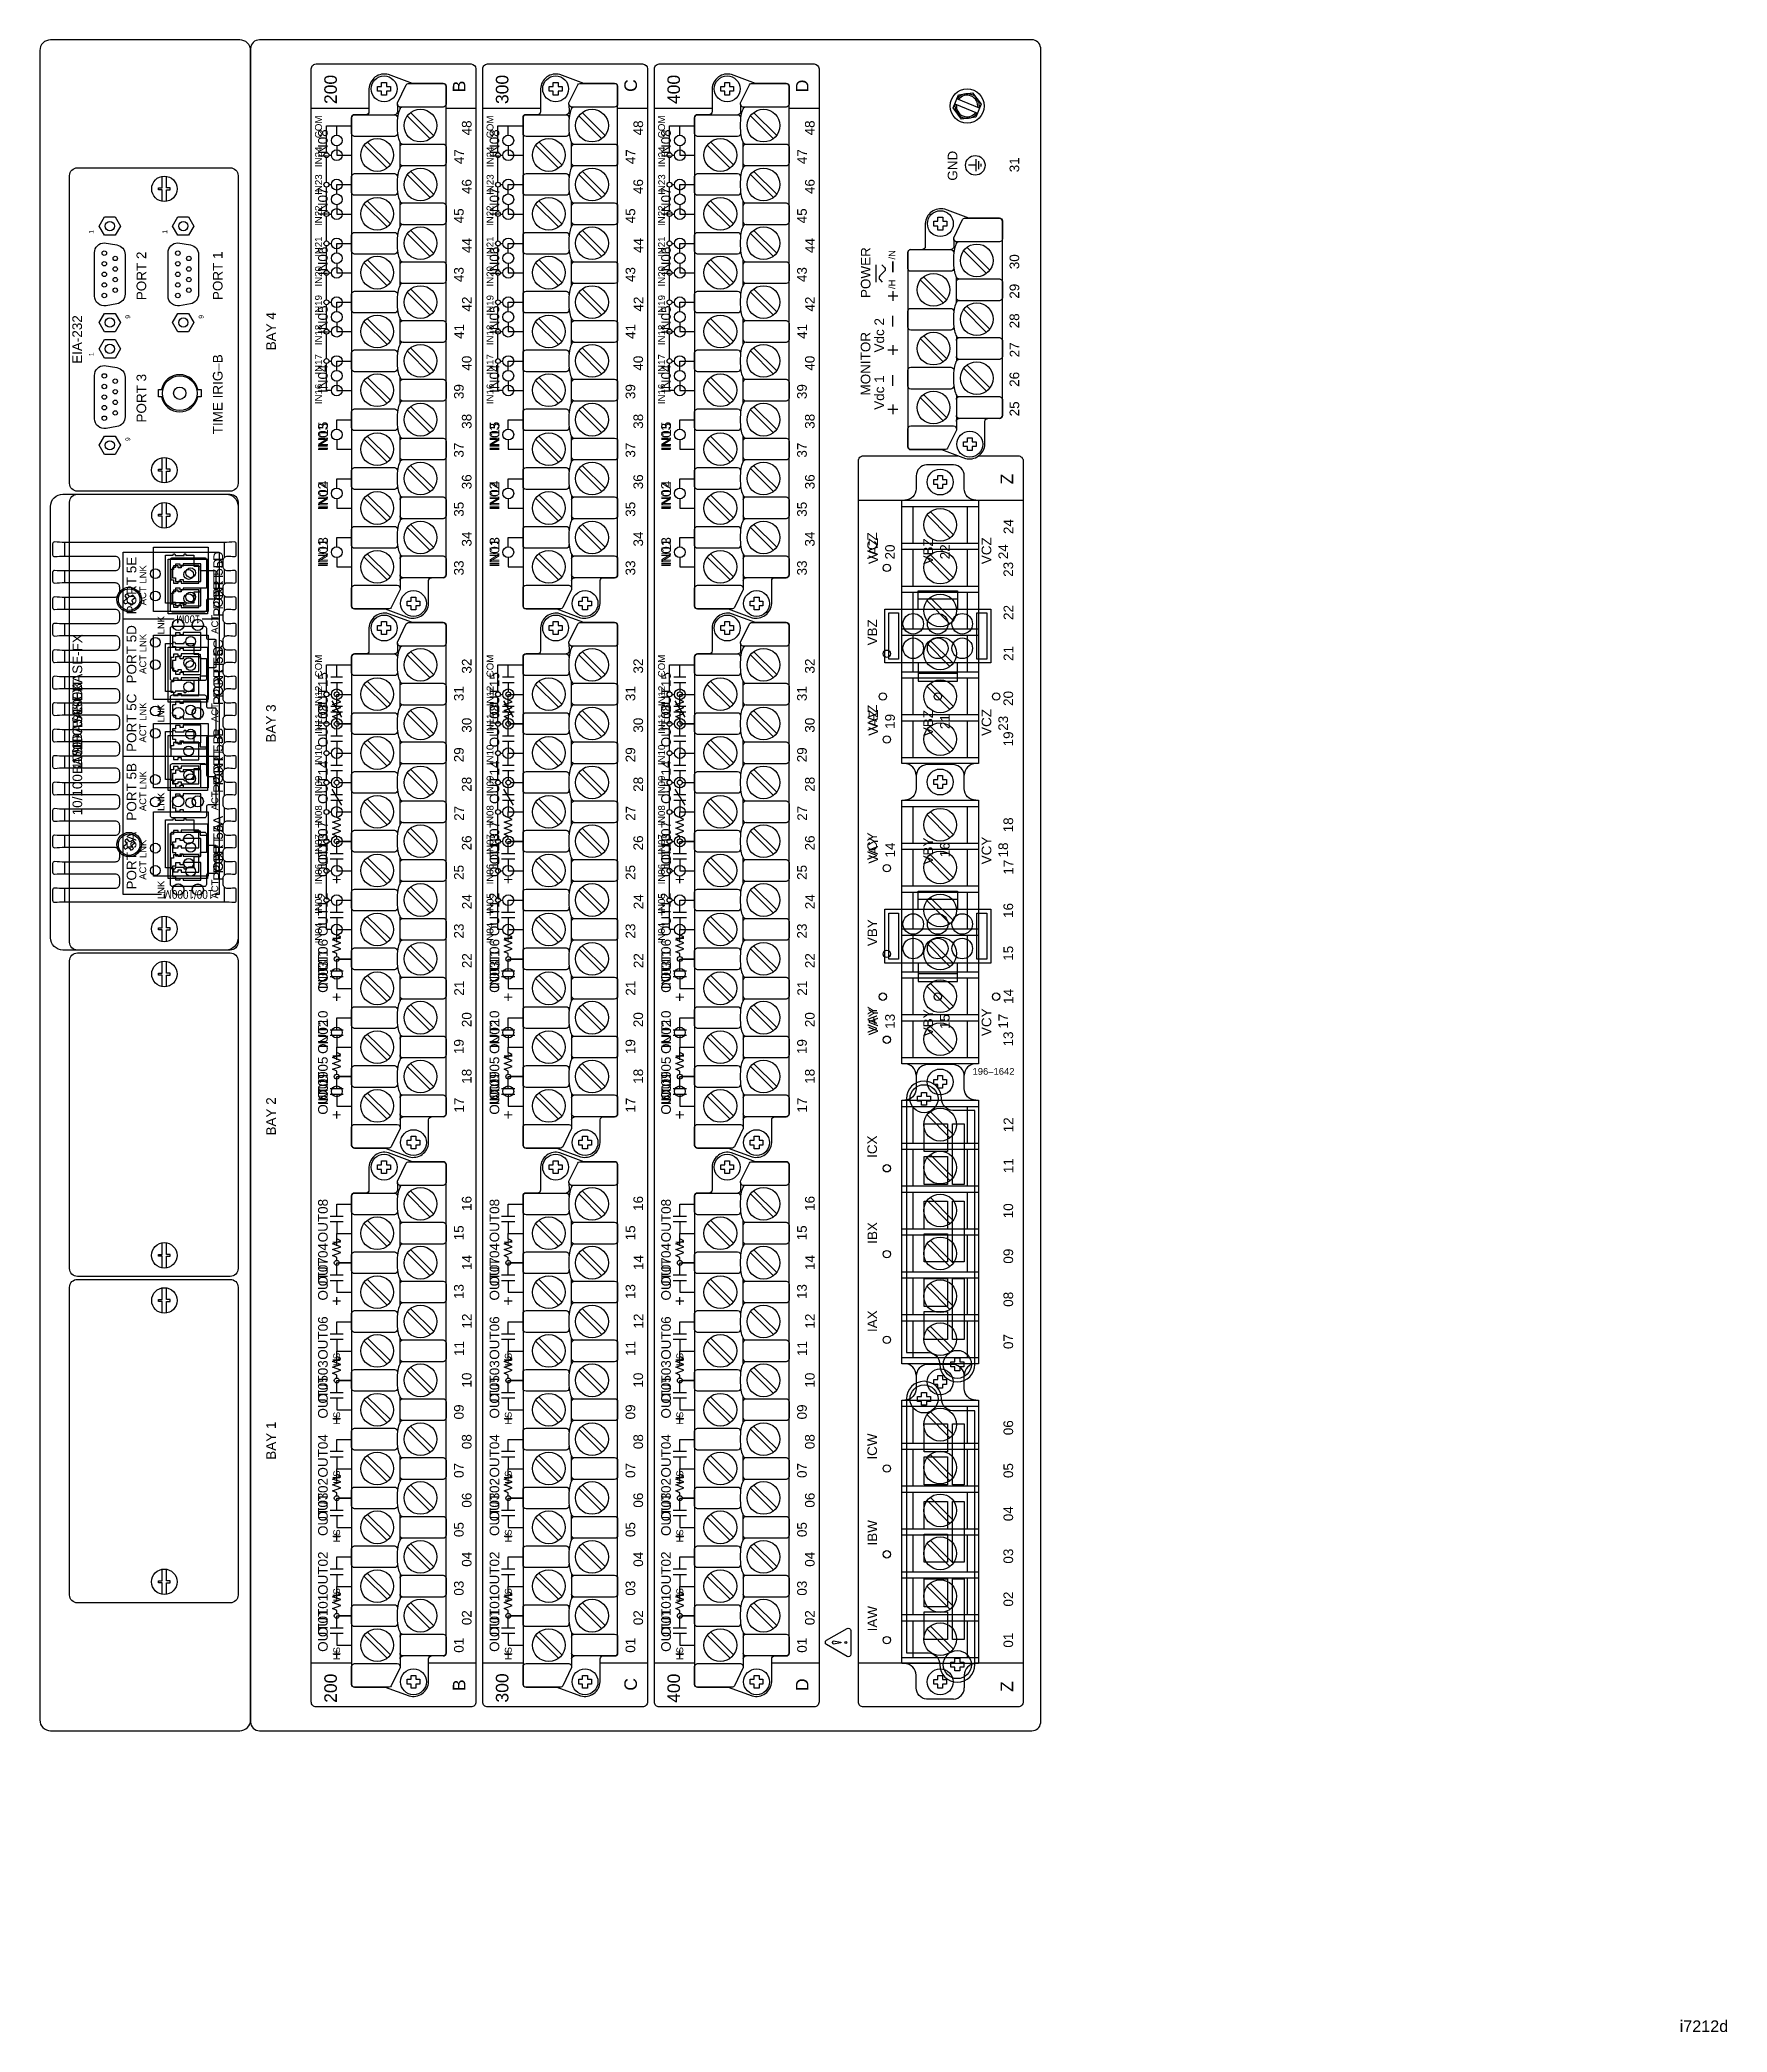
# Model space of a CAD drawing. Extents: x 1 to 47.7, y 0.3 to 34.2.
# Drawn here: x 30.52 to 47.73, y 0.25 to 20.58 of the extents above; entities that cross this region are included whole.
import ezdxf

# ---------------------------------------------------------------- set-up
doc = ezdxf.new("R2010")
doc.units = 0
doc.header["$MEASUREMENT"] = 0
for name, color, linetype in [('1_1__1__SCREW_TERMINAL', 7, 'CONTINUOUS'), ('1_2__2__CONNECTORIZED', 7, 'CONTINUOUS'), ('2_1__6___4__10-100BASE-T_C', 7, 'CONTINUOUS'), ('2_2__7___4__100BASE-FX_CON', 7, 'CONTINUOUS'), ('2_3__8___2__10-100BASE-T__', 7, 'CONTINUOUS'), ('2_4__9___2__100-1000BASE__', 7, 'CONTINUOUS'), ('4_1__2___8__OPTOISO_IND_LS', 7, 'CONTINUOUS'), ('4_2__7___8__OPTOISO_IND_LS', 7, 'CONTINUOUS'), ('4_3__4___24__OPTOISO_LS_IN', 7, 'CONTINUOUS'), ('4_4__D___24__OPTOISO_LS_IN', 7, 'CONTINUOUS'), ('4_5__8___8__OPTOISO_IND_LS', 7, 'CONTINUOUS'), ('5_1__0__EMPTY', 7, 'CONTINUOUS'), ('5_2__2___8__OPTOISO_IND_LS', 7, 'CONTINUOUS'), ('5_3__7___8__OPTOISO_IND_LS', 7, 'CONTINUOUS'), ('5_4__4___24__OPTOISO_LS_IN', 7, 'CONTINUOUS'), ('5_5__D___24__OPTOISO_LS_IN', 7, 'CONTINUOUS'), ('5_6__8___8__OPTOISO_IND_LS', 7, 'CONTINUOUS'), ('6_1__0__EMPTY', 7, 'CONTINUOUS'), ('6_2__2___8__OPTOISO_IND_LS', 7, 'CONTINUOUS'), ('6_3__7___8__OPTOISO_IND_LS', 7, 'CONTINUOUS'), ('6_4__4___24__OPTOISO_LS_IN', 7, 'CONTINUOUS'), ('6_5__D___24__OPTOISO_LS_IN', 7, 'CONTINUOUS'), ('6_6__8___8__OPTOISO_IND_LS', 7, 'CONTINUOUS'), ('7_0______DWG_', 7, 'CONTINUOUS')]:
    doc.layers.add(name, color=color, linetype=linetype)
doc.styles.add('ARIAL', font='arial.ttf')

msp = doc.modelspace()

# ---------------------------------------------------------------- texts
at = {"layer": '1_1__1__SCREW_TERMINAL', "style": 'ARIAL'}
for s, height, p in [('Z', 0.128, (40.45, 16.04)), ('24', 0.0983, (40.45, 15.533)), ('VCZ', 0.0983, (39.06, 15.277)), ('23', 0.0983, (40.449, 15.097)), ('VBZ', 0.0983, (39.062, 14.397)), ('22', 0.0983, (40.45, 14.657)), ('21', 0.0983, (40.45, 14.239)), ('20', 0.0983, (40.449, 13.78)), ('VAZ', 0.0983, (39.062, 13.525)), ('19', 0.0983, (40.449, 13.367)), ('18', 0.0983, (40.449, 12.49)), ('VCY', 0.0983, (39.06, 12.208)), ('17', 0.0983, (40.45, 12.058)), ('VBY', 0.0983, (39.062, 11.329)), ('16', 0.0983, (40.449, 11.617)), ('15', 0.0983, (40.449, 11.18)), ('14', 0.0983, (40.45, 10.74)), ('VAY', 0.0983, (39.062, 10.443)), ('13', 0.0983, (40.449, 10.306))]:
    msp.add_text(s, height=height, rotation=90, dxfattribs=at).set_placement(p)
at = {"layer": '1_2__2__CONNECTORIZED', "style": 'ARIAL'}
for s, p in [('VAZ', (39.072, 15.226)), ('VBZ', (39.632, 15.223)), ('VCZ', (40.226, 15.226)), ('20', (39.242, 15.274)), ('22', (39.803, 15.276)), ('24', (40.398, 15.277)), ('VAZ', (39.072, 13.474)), ('19', (39.242, 13.546)), ('VBZ', (39.632, 13.471)), ('21', (39.803, 13.543)), ('VCZ', (40.226, 13.474)), ('23', (40.397, 13.526)), ('VAY', (39.072, 12.17)), ('VBY', (39.632, 12.162)), ('VCY', (40.226, 12.164)), ('14', (39.243, 12.234)), ('16', (39.801, 12.236)), ('18', (40.397, 12.234)), ('VAY', (39.072, 10.418)), ('13', (39.242, 10.486)), ('VBY', (39.632, 10.41)), ('15', (39.801, 10.484)), ('VCY', (40.226, 10.412)), ('17', (40.398, 10.487))]:
    msp.add_text(s, height=0.0983, rotation=90, dxfattribs=at).set_placement(p)
msp.add_text('196–1642', height=0.0688, dxfattribs=at).set_placement((40.035, 10.017))
at = {"layer": '2_1__6___4__10-100BASE-T_C', "style": 'ARIAL'}
for s, height, p in [('PORT 5D', 0.0983, (32.389, 14.763)), ('LNK', 0.0688, (31.791, 14.511)), ('ACT', 0.0688, (32.34, 14.516)), ('PORT 5C', 0.0983, (32.389, 13.864)), ('10/100BASE-T', 0.09833, (30.952, 13.135)), ('LNK', 0.0688, (31.791, 13.61)), ('ACT', 0.0688, (32.34, 13.616)), ('PORT 5B', 0.0983, (32.389, 12.969)), ('LNK', 0.0688, (31.791, 12.708)), ('ACT', 0.0688, (32.34, 12.716)), ('PORT 5A', 0.0983, (32.389, 12.071)), ('LNK', 0.0688, (31.791, 11.809)), ('ACT', 0.0688, (32.34, 11.815))]:
    msp.add_text(s, height=height, rotation=90, dxfattribs=at).set_placement(p)
at = {"layer": '2_2__7___4__100BASE-FX_CON', "style": 'ARIAL'}
for s, height, p in [('PORT 5D', 0.0983, (32.387, 14.689)), ('LNK', 0.0688, (31.79, 14.51)), ('ACT', 0.0688, (32.339, 14.516)), ('PORT 5C', 0.0983, (32.387, 13.789)), ('100BASE-FX', 0.0983, (30.951, 13.183)), ('LNK', 0.0688, (31.79, 13.61)), ('ACT', 0.0688, (32.339, 13.616)), ('PORT 5B', 0.0983, (32.387, 12.893)), ('LNK', 0.0688, (31.79, 12.71)), ('ACT', 0.0688, (32.339, 12.716)), ('PORT 5A', 0.0983, (32.387, 11.996)), ('LNK', 0.0688, (31.79, 11.81)), ('ACT', 0.0688, (32.339, 11.816))]:
    msp.add_text(s, height=height, rotation=90, dxfattribs=at).set_placement(p)
at = {"layer": '2_3__8___2__10-100BASE-T__', "style": 'ARIAL'}
for s, height, p in [('PORT 5D', 0.0983, (32.389, 14.763)), ('LNK', 0.0688, (31.791, 14.51)), ('ACT', 0.0688, (32.34, 14.516)), ('10/100BASE-T / 100BASE-FX', 0.09833, (30.952, 12.664)), ('PORT 5C', 0.0983, (32.389, 13.789)), ('LNK', 0.0688, (31.791, 13.612)), ('ACT', 0.0688, (32.34, 13.616)), ('PORT 5B', 0.0983, (32.389, 12.969)), ('LNK', 0.0688, (31.791, 12.709)), ('ACT', 0.0688, (32.34, 12.716)), ('PORT 5A', 0.0983, (32.389, 11.996)), ('LNK', 0.0688, (31.791, 11.809)), ('ACT', 0.0688, (32.34, 11.815))]:
    msp.add_text(s, height=height, rotation=90, dxfattribs=at).set_placement(p)
at = {"layer": '2_4__9___2__100-1000BASE__', "style": 'ARIAL'}
for s, height, p in [('PORT 5E', 0.0983, (31.505, 14.714)), ('LNK', 0.0688, (31.606, 15.028)), ('ACT', 0.0688, (31.605, 14.807)), ('PORT 5D', 0.0983, (31.505, 14.009)), ('LNK', 0.0688, (31.606, 14.328)), ('ACT', 0.0688, (31.605, 14.107)), ('PORT 5C', 0.0983, (31.505, 13.311)), ('LNK', 0.0688, (31.606, 13.628)), ('ACT', 0.0688, (31.605, 13.407)), ('PORT 5B', 0.0983, (31.505, 12.61)), ('LNK', 0.0688, (31.606, 12.928)), ('ACT', 0.0688, (31.605, 12.707)), ('PORT 5A', 0.0983, (31.505, 11.907)), ('LNK', 0.0688, (31.606, 12.228)), ('ACT', 0.0688, (31.605, 12.007))]:
    msp.add_text(s, height=height, rotation=90, dxfattribs=at).set_placement(p)
for s, height, width, p in [('100M', 0.08, 0.87, (32.156, 14.704)), ('100/1000M', 0.0885, 0.82, (32.29, 11.901))]:
    msp.add_text(s, height=height, rotation=180, dxfattribs=dict(at, width=width)).set_placement(p)
at = {"layer": '4_1__2___8__OPTOISO_IND_LS', "style": 'ARIAL'}
for s, p in [('IN08', (33.457, 19.372)), ('IN07', (33.457, 18.779)), ('IN06', (33.457, 18.175)), ('IN05', (33.457, 17.575)), ('IN04', (33.457, 16.973)), ('IN03', (33.457, 16.377)), ('IN02', (33.457, 15.776)), ('IN01', (33.457, 15.195)), ('OUT15', (33.457, 13.682)), ('OUT14', (33.457, 12.78)), ('OUT13', (33.457, 12.034)), ('OUT12', (33.457, 11.432)), ('OUT11', (33.457, 10.853)), ('OUT10', (33.457, 10.23)), ('OUT09', (33.457, 9.61)), ('OUT08', (33.457, 8.308)), ('OUT07', (33.457, 7.714)), ('OUT06', (33.457, 7.11)), ('OUT05', (33.457, 6.51)), ('OUT04', (33.457, 5.908)), ('OUT03', (33.457, 5.312)), ('OUT02', (33.457, 4.711)), ('OUT01', (33.457, 4.13))]:
    msp.add_text(s, height=0.0983, rotation=90, dxfattribs=at).set_placement(p)
at = {"layer": '4_2__7___8__OPTOISO_IND_LS', "style": 'ARIAL'}
for s, height, p in [('IN08', 0.0983, (33.457, 19.372)), ('IN07', 0.0983, (33.457, 18.779)), ('IN06', 0.0983, (33.457, 18.175)), ('IN05', 0.0983, (33.457, 17.575)), ('IN04', 0.0983, (33.457, 16.973)), ('IN03', 0.0983, (33.457, 16.377)), ('IN02', 0.0983, (33.457, 15.776)), ('IN01', 0.0983, (33.457, 15.195)), ('OUT15', 0.0983, (33.457, 13.682)), ('OUT14', 0.0983, (33.457, 12.78)), ('OUT13', 0.0983, (33.457, 12.034)), ('+', 0.118, (33.605, 11.961)), ('OUT12', 0.0983, (33.457, 11.432)), ('+', 0.118, (33.605, 11.361)), ('OUT11', 0.0983, (33.457, 10.853)), ('+', 0.118, (33.605, 10.761)), ('OUT10', 0.0983, (33.457, 10.23)), ('+', 0.118, (33.605, 10.161)), ('OUT09', 0.0983, (33.457, 9.61)), ('+', 0.118, (33.605, 9.561)), ('OUT08', 0.0983, (33.457, 8.308)), ('+', 0.118, (33.605, 8.261)), ('OUT07', 0.0983, (33.457, 7.714)), ('+', 0.118, (33.605, 7.661)), ('OUT06', 0.0983, (33.457, 7.11)), ('+', 0.118, (33.605, 7.061)), ('OUT05', 0.0983, (33.457, 6.51)), ('+', 0.118, (33.605, 6.461)), ('OUT04', 0.0983, (33.457, 5.908)), ('+', 0.118, (33.605, 5.861)), ('OUT03', 0.0983, (33.457, 5.312)), ('+', 0.118, (33.605, 5.261)), ('OUT02', 0.0983, (33.457, 4.711)), ('+', 0.118, (33.605, 4.661)), ('OUT01', 0.0983, (33.457, 4.13)), ('+', 0.118, (33.605, 4.061))]:
    msp.add_text(s, height=height, rotation=90, dxfattribs=at).set_placement(p)
at = {"layer": '4_3__4___24__OPTOISO_LS_IN', "style": 'ARIAL'}
for s, height, p in [('COM', 0.0708, (33.398, 19.572)), ('IN24', 0.0708, (33.399, 19.277)), ('IN23', 0.0708, (33.399, 18.994)), ('IN22', 0.0708, (33.398, 18.676)), ('IN21', 0.0708, (33.398, 18.36)), ('IN20', 0.0708, (33.398, 18.058)), ('IN19', 0.0708, (33.398, 17.763)), ('IN18', 0.0708, (33.398, 17.46)), ('IN17', 0.0708, (33.398, 17.16)), ('IN16', 0.0708, (33.398, 16.858)), ('IN15', 0.0983, (33.459, 16.39)), ('IN14', 0.0983, (33.459, 15.789)), ('IN13', 0.0983, (33.459, 15.212)), ('COM', 0.0708, (33.398, 14.072)), ('IN12', 0.0708, (33.399, 13.777)), ('IN11', 0.0708, (33.399, 13.494)), ('IN10', 0.0708, (33.398, 13.176)), ('IN09', 0.0708, (33.398, 12.86)), ('IN08', 0.0708, (33.398, 12.558)), ('IN07', 0.0708, (33.398, 12.263)), ('IN06', 0.0708, (33.398, 11.96)), ('IN05', 0.0708, (33.398, 11.66)), ('IN04', 0.0708, (33.398, 11.358)), ('IN03', 0.0983, (33.459, 10.89)), ('IN02', 0.0983, (33.459, 10.289)), ('IN01', 0.0983, (33.459, 9.708)), ('OUT08', 0.0983, (33.457, 8.308)), ('OUT07', 0.0983, (33.457, 7.714)), ('OUT06', 0.0983, (33.457, 7.11)), ('HS', 0.0688, (33.583, 7.046)), ('OUT05', 0.0983, (33.457, 6.51)), ('HS', 0.0688, (33.583, 6.446)), ('OUT04', 0.0983, (33.457, 5.908)), ('HS', 0.0688, (33.583, 5.846)), ('OUT03', 0.0983, (33.457, 5.312)), ('HS', 0.0688, (33.583, 5.246)), ('OUT02', 0.0983, (33.457, 4.711)), ('HS', 0.0688, (33.583, 4.646)), ('OUT01', 0.0983, (33.457, 4.13)), ('HS', 0.0688, (33.583, 4.046))]:
    msp.add_text(s, height=height, rotation=90, dxfattribs=at).set_placement(p)
at = {"layer": '4_4__D___24__OPTOISO_LS_IN', "style": 'ARIAL'}
for s, height, p in [('COM', 0.0708, (33.398, 19.572)), ('IN24', 0.0708, (33.399, 19.277)), ('IN23', 0.0708, (33.399, 18.994)), ('IN22', 0.0708, (33.398, 18.676)), ('IN21', 0.0708, (33.398, 18.36)), ('IN20', 0.0708, (33.398, 18.058)), ('IN19', 0.0708, (33.398, 17.763)), ('IN18', 0.0708, (33.398, 17.46)), ('IN17', 0.0708, (33.398, 17.16)), ('IN16', 0.0708, (33.398, 16.858)), ('IN15', 0.0983, (33.459, 16.39)), ('IN14', 0.0983, (33.459, 15.789)), ('IN13', 0.0983, (33.459, 15.212)), ('COM', 0.0708, (33.398, 14.072)), ('IN12', 0.0708, (33.399, 13.777)), ('IN11', 0.0708, (33.399, 13.494)), ('IN10', 0.0708, (33.398, 13.176)), ('IN09', 0.0708, (33.398, 12.86)), ('IN08', 0.0708, (33.398, 12.558)), ('IN07', 0.0708, (33.398, 12.263)), ('IN06', 0.0708, (33.398, 11.96)), ('IN05', 0.0708, (33.398, 11.66)), ('IN04', 0.0708, (33.398, 11.358)), ('IN03', 0.0983, (33.459, 10.89)), ('IN02', 0.0983, (33.459, 10.289)), ('IN01', 0.0983, (33.459, 9.708)), ('OUT08', 0.0983, (33.457, 8.308)), ('OUT07', 0.0983, (33.457, 7.714)), ('OUT06', 0.0983, (33.457, 7.11)), ('OUT05', 0.0983, (33.457, 6.51)), ('OUT04', 0.0983, (33.457, 5.908)), ('OUT03', 0.0983, (33.457, 5.312)), ('OUT02', 0.0983, (33.457, 4.711)), ('OUT01', 0.0983, (33.457, 4.13))]:
    msp.add_text(s, height=height, rotation=90, dxfattribs=at).set_placement(p)
at = {"layer": '4_5__8___8__OPTOISO_IND_LS', "style": 'ARIAL'}
for s, p in [('IN08', (33.457, 19.372)), ('IN07', (33.457, 18.779)), ('IN06', (33.457, 18.175)), ('IN05', (33.457, 17.575)), ('IN04', (33.457, 16.973)), ('IN03', (33.457, 16.377)), ('IN02', (33.457, 15.776)), ('IN01', (33.457, 15.195)), ('OUT08', (33.457, 13.358)), ('OUT07', (33.457, 12.164)), ('OUT06', (33.457, 10.96)), ('OUT05', (33.457, 9.76)), ('OUT04', (33.457, 7.858)), ('OUT03', (33.457, 6.662)), ('OUT02', (33.457, 5.461)), ('OUT01', (33.457, 4.28))]:
    msp.add_text(s, height=0.0983, rotation=90, dxfattribs=at).set_placement(p)
at = {"layer": '5_2__2___8__OPTOISO_IND_LS', "style": 'ARIAL'}
for s, p in [('IN08', (35.207, 19.372)), ('IN07', (35.207, 18.779)), ('IN06', (35.207, 18.175)), ('IN05', (35.207, 17.575)), ('IN04', (35.207, 16.973)), ('IN03', (35.207, 16.377)), ('IN02', (35.207, 15.776)), ('IN01', (35.207, 15.195)), ('OUT15', (35.207, 13.682)), ('OUT14', (35.207, 12.78)), ('OUT13', (35.207, 12.034)), ('OUT12', (35.207, 11.432)), ('OUT11', (35.207, 10.853)), ('OUT10', (35.207, 10.23)), ('OUT09', (35.207, 9.61)), ('OUT08', (35.207, 8.308)), ('OUT07', (35.207, 7.714)), ('OUT06', (35.207, 7.11)), ('OUT05', (35.207, 6.51)), ('OUT04', (35.207, 5.908)), ('OUT03', (35.207, 5.312)), ('OUT02', (35.207, 4.711)), ('OUT01', (35.207, 4.13))]:
    msp.add_text(s, height=0.0983, rotation=90, dxfattribs=at).set_placement(p)
at = {"layer": '5_3__7___8__OPTOISO_IND_LS', "style": 'ARIAL'}
for s, height, p in [('IN08', 0.0983, (35.207, 19.372)), ('IN07', 0.0983, (35.207, 18.779)), ('IN06', 0.0983, (35.207, 18.175)), ('IN05', 0.0983, (35.207, 17.575)), ('IN04', 0.0983, (35.207, 16.973)), ('IN03', 0.0983, (35.207, 16.377)), ('IN02', 0.0983, (35.207, 15.776)), ('IN01', 0.0983, (35.207, 15.195)), ('OUT15', 0.0983, (35.207, 13.682)), ('OUT14', 0.0983, (35.207, 12.78)), ('OUT13', 0.0983, (35.207, 12.034)), ('+', 0.118, (35.355, 11.961)), ('OUT12', 0.0983, (35.207, 11.432)), ('+', 0.118, (35.355, 11.361)), ('OUT11', 0.0983, (35.207, 10.853)), ('+', 0.118, (35.355, 10.761)), ('OUT10', 0.0983, (35.207, 10.23)), ('+', 0.118, (35.355, 10.161)), ('OUT09', 0.0983, (35.207, 9.61)), ('+', 0.118, (35.355, 9.561)), ('OUT08', 0.0983, (35.207, 8.308)), ('+', 0.118, (35.355, 8.261)), ('OUT07', 0.0983, (35.207, 7.714)), ('+', 0.118, (35.355, 7.661)), ('OUT06', 0.0983, (35.207, 7.11)), ('+', 0.118, (35.355, 7.061)), ('OUT05', 0.0983, (35.207, 6.51)), ('+', 0.118, (35.355, 6.461)), ('OUT04', 0.0983, (35.207, 5.908)), ('+', 0.118, (35.355, 5.861)), ('OUT03', 0.0983, (35.207, 5.312)), ('+', 0.118, (35.355, 5.261)), ('OUT02', 0.0983, (35.207, 4.711)), ('+', 0.118, (35.355, 4.661)), ('OUT01', 0.0983, (35.207, 4.13)), ('+', 0.118, (35.355, 4.061))]:
    msp.add_text(s, height=height, rotation=90, dxfattribs=at).set_placement(p)
at = {"layer": '5_4__4___24__OPTOISO_LS_IN', "style": 'ARIAL'}
for s, height, p in [('COM', 0.0708, (35.148, 19.572)), ('IN24', 0.0708, (35.149, 19.277)), ('IN23', 0.0708, (35.149, 18.994)), ('IN22', 0.0708, (35.148, 18.676)), ('IN21', 0.0708, (35.148, 18.36)), ('IN20', 0.0708, (35.148, 18.058)), ('IN19', 0.0708, (35.148, 17.763)), ('IN18', 0.0708, (35.148, 17.46)), ('IN17', 0.0708, (35.148, 17.16)), ('IN16', 0.0708, (35.148, 16.858)), ('IN15', 0.0983, (35.209, 16.39)), ('IN14', 0.0983, (35.209, 15.789)), ('IN13', 0.0983, (35.209, 15.212)), ('COM', 0.0708, (35.148, 14.072)), ('IN12', 0.0708, (35.149, 13.777)), ('IN11', 0.0708, (35.149, 13.494)), ('IN10', 0.0708, (35.148, 13.176)), ('IN09', 0.0708, (35.148, 12.86)), ('IN08', 0.0708, (35.148, 12.558)), ('IN07', 0.0708, (35.148, 12.263)), ('IN06', 0.0708, (35.148, 11.96)), ('IN05', 0.0708, (35.148, 11.66)), ('IN04', 0.0708, (35.148, 11.358)), ('IN03', 0.0983, (35.209, 10.89)), ('IN02', 0.0983, (35.209, 10.289)), ('IN01', 0.0983, (35.209, 9.708)), ('OUT08', 0.0983, (35.207, 8.308)), ('OUT07', 0.0983, (35.207, 7.714)), ('OUT06', 0.0983, (35.207, 7.11)), ('HS', 0.0688, (35.333, 7.046)), ('OUT05', 0.0983, (35.207, 6.51)), ('HS', 0.0688, (35.333, 6.446)), ('OUT04', 0.0983, (35.207, 5.908)), ('HS', 0.0688, (35.333, 5.846)), ('OUT03', 0.0983, (35.207, 5.312)), ('HS', 0.0688, (35.333, 5.246)), ('OUT02', 0.0983, (35.207, 4.711)), ('HS', 0.0688, (35.333, 4.646)), ('OUT01', 0.0983, (35.207, 4.13)), ('HS', 0.0688, (35.333, 4.046))]:
    msp.add_text(s, height=height, rotation=90, dxfattribs=at).set_placement(p)
at = {"layer": '5_5__D___24__OPTOISO_LS_IN', "style": 'ARIAL'}
for s, height, p in [('COM', 0.0708, (35.148, 19.572)), ('IN24', 0.0708, (35.149, 19.277)), ('IN23', 0.0708, (35.149, 18.994)), ('IN22', 0.0708, (35.148, 18.676)), ('IN21', 0.0708, (35.148, 18.36)), ('IN20', 0.0708, (35.148, 18.058)), ('IN19', 0.0708, (35.148, 17.763)), ('IN18', 0.0708, (35.148, 17.46)), ('IN17', 0.0708, (35.148, 17.16)), ('IN16', 0.0708, (35.148, 16.858)), ('IN15', 0.0983, (35.209, 16.39)), ('IN14', 0.0983, (35.209, 15.789)), ('IN13', 0.0983, (35.209, 15.212)), ('COM', 0.0708, (35.148, 14.072)), ('IN12', 0.0708, (35.149, 13.777)), ('IN11', 0.0708, (35.149, 13.494)), ('IN10', 0.0708, (35.148, 13.176)), ('IN09', 0.0708, (35.148, 12.86)), ('IN08', 0.0708, (35.148, 12.558)), ('IN07', 0.0708, (35.148, 12.263)), ('IN06', 0.0708, (35.148, 11.96)), ('IN05', 0.0708, (35.148, 11.66)), ('IN04', 0.0708, (35.148, 11.358)), ('IN03', 0.0983, (35.209, 10.89)), ('IN02', 0.0983, (35.209, 10.289)), ('IN01', 0.0983, (35.209, 9.708)), ('OUT08', 0.0983, (35.207, 8.308)), ('OUT07', 0.0983, (35.207, 7.714)), ('OUT06', 0.0983, (35.207, 7.11)), ('OUT05', 0.0983, (35.207, 6.51)), ('OUT04', 0.0983, (35.207, 5.908)), ('OUT03', 0.0983, (35.207, 5.312)), ('OUT02', 0.0983, (35.207, 4.711)), ('OUT01', 0.0983, (35.207, 4.13))]:
    msp.add_text(s, height=height, rotation=90, dxfattribs=at).set_placement(p)
at = {"layer": '5_6__8___8__OPTOISO_IND_LS', "style": 'ARIAL'}
for s, p in [('IN08', (35.207, 19.372)), ('IN07', (35.207, 18.779)), ('IN06', (35.207, 18.175)), ('IN05', (35.207, 17.575)), ('IN04', (35.207, 16.973)), ('IN03', (35.207, 16.377)), ('IN02', (35.207, 15.776)), ('IN01', (35.207, 15.195)), ('OUT08', (35.207, 13.358)), ('OUT07', (35.207, 12.164)), ('OUT06', (35.207, 10.96)), ('OUT05', (35.207, 9.76)), ('OUT04', (35.207, 7.858)), ('OUT03', (35.207, 6.662)), ('OUT02', (35.207, 5.461)), ('OUT01', (35.207, 4.28))]:
    msp.add_text(s, height=0.0983, rotation=90, dxfattribs=at).set_placement(p)
at = {"layer": '6_2__2___8__OPTOISO_IND_LS', "style": 'ARIAL'}
for s, p in [('IN08', (36.957, 19.372)), ('IN07', (36.957, 18.779)), ('IN06', (36.957, 18.175)), ('IN05', (36.957, 17.575)), ('IN04', (36.957, 16.973)), ('IN03', (36.957, 16.377)), ('IN02', (36.957, 15.776)), ('IN01', (36.957, 15.195)), ('OUT15', (36.957, 13.682)), ('OUT14', (36.957, 12.78)), ('OUT13', (36.957, 12.034)), ('OUT12', (36.957, 11.432)), ('OUT11', (36.957, 10.853)), ('OUT10', (36.957, 10.23)), ('OUT09', (36.957, 9.61)), ('OUT08', (36.957, 8.308)), ('OUT07', (36.957, 7.714)), ('OUT06', (36.957, 7.11)), ('OUT05', (36.957, 6.51)), ('OUT04', (36.957, 5.908)), ('OUT03', (36.957, 5.312)), ('OUT02', (36.957, 4.711)), ('OUT01', (36.957, 4.13))]:
    msp.add_text(s, height=0.0983, rotation=90, dxfattribs=at).set_placement(p)
at = {"layer": '6_3__7___8__OPTOISO_IND_LS', "style": 'ARIAL'}
for s, height, p in [('IN08', 0.0983, (36.957, 19.372)), ('IN07', 0.0983, (36.957, 18.779)), ('IN06', 0.0983, (36.957, 18.175)), ('IN05', 0.0983, (36.957, 17.575)), ('IN04', 0.0983, (36.957, 16.973)), ('IN03', 0.0983, (36.957, 16.377)), ('IN02', 0.0983, (36.957, 15.776)), ('IN01', 0.0983, (36.957, 15.195)), ('OUT15', 0.0983, (36.957, 13.682)), ('OUT14', 0.0983, (36.957, 12.78)), ('OUT13', 0.0983, (36.957, 12.034)), ('+', 0.118, (37.105, 11.961)), ('OUT12', 0.0983, (36.957, 11.432)), ('+', 0.118, (37.105, 11.361)), ('OUT11', 0.0983, (36.957, 10.853)), ('+', 0.118, (37.105, 10.761)), ('OUT10', 0.0983, (36.957, 10.23)), ('+', 0.118, (37.105, 10.161)), ('OUT09', 0.0983, (36.957, 9.61)), ('+', 0.118, (37.105, 9.561)), ('OUT08', 0.0983, (36.957, 8.308)), ('+', 0.118, (37.105, 8.261)), ('OUT07', 0.0983, (36.957, 7.714)), ('+', 0.118, (37.105, 7.661)), ('OUT06', 0.0983, (36.957, 7.11)), ('+', 0.118, (37.105, 7.061)), ('OUT05', 0.0983, (36.957, 6.51)), ('+', 0.118, (37.105, 6.461)), ('OUT04', 0.0983, (36.957, 5.908)), ('+', 0.118, (37.105, 5.861)), ('OUT03', 0.0983, (36.957, 5.312)), ('+', 0.118, (37.105, 5.261)), ('OUT02', 0.0983, (36.957, 4.711)), ('+', 0.118, (37.105, 4.661)), ('OUT01', 0.0983, (36.957, 4.13)), ('+', 0.118, (37.105, 4.061))]:
    msp.add_text(s, height=height, rotation=90, dxfattribs=at).set_placement(p)
at = {"layer": '6_4__4___24__OPTOISO_LS_IN', "style": 'ARIAL'}
for s, height, p in [('COM', 0.0708, (36.898, 19.572)), ('IN24', 0.0708, (36.899, 19.277)), ('IN23', 0.0708, (36.899, 18.994)), ('IN22', 0.0708, (36.898, 18.676)), ('IN21', 0.0708, (36.898, 18.36)), ('IN20', 0.0708, (36.898, 18.058)), ('IN19', 0.0708, (36.898, 17.763)), ('IN18', 0.0708, (36.898, 17.46)), ('IN17', 0.0708, (36.898, 17.16)), ('IN16', 0.0708, (36.898, 16.858)), ('IN15', 0.0983, (36.959, 16.39)), ('IN14', 0.0983, (36.959, 15.789)), ('IN13', 0.0983, (36.959, 15.212)), ('COM', 0.0708, (36.898, 14.072)), ('IN12', 0.0708, (36.899, 13.777)), ('IN11', 0.0708, (36.899, 13.494)), ('IN10', 0.0708, (36.898, 13.176)), ('IN09', 0.0708, (36.898, 12.86)), ('IN08', 0.0708, (36.898, 12.558)), ('IN07', 0.0708, (36.898, 12.263)), ('IN06', 0.0708, (36.898, 11.96)), ('IN05', 0.0708, (36.898, 11.66)), ('IN04', 0.0708, (36.898, 11.358)), ('IN03', 0.0983, (36.959, 10.89)), ('IN02', 0.0983, (36.959, 10.289)), ('IN01', 0.0983, (36.959, 9.708)), ('OUT08', 0.0983, (36.957, 8.308)), ('OUT07', 0.0983, (36.957, 7.714)), ('OUT06', 0.0983, (36.957, 7.11)), ('HS', 0.0688, (37.083, 7.046)), ('OUT05', 0.0983, (36.957, 6.51)), ('HS', 0.0688, (37.083, 6.446)), ('OUT04', 0.0983, (36.957, 5.908)), ('HS', 0.0688, (37.083, 5.846)), ('OUT03', 0.0983, (36.957, 5.312)), ('HS', 0.0688, (37.083, 5.246)), ('OUT02', 0.0983, (36.957, 4.711)), ('HS', 0.0688, (37.083, 4.646)), ('OUT01', 0.0983, (36.957, 4.13)), ('HS', 0.0688, (37.083, 4.046))]:
    msp.add_text(s, height=height, rotation=90, dxfattribs=at).set_placement(p)
at = {"layer": '6_5__D___24__OPTOISO_LS_IN', "style": 'ARIAL'}
for s, height, p in [('COM', 0.0708, (36.898, 19.572)), ('IN24', 0.0708, (36.899, 19.277)), ('IN23', 0.0708, (36.899, 18.994)), ('IN22', 0.0708, (36.898, 18.676)), ('IN21', 0.0708, (36.898, 18.36)), ('IN20', 0.0708, (36.898, 18.058)), ('IN19', 0.0708, (36.898, 17.763)), ('IN18', 0.0708, (36.898, 17.46)), ('IN17', 0.0708, (36.898, 17.16)), ('IN16', 0.0708, (36.898, 16.858)), ('IN15', 0.0983, (36.959, 16.39)), ('IN14', 0.0983, (36.959, 15.789)), ('IN13', 0.0983, (36.959, 15.212)), ('COM', 0.0708, (36.898, 14.072)), ('IN12', 0.0708, (36.899, 13.777)), ('IN11', 0.0708, (36.899, 13.494)), ('IN10', 0.0708, (36.898, 13.176)), ('IN09', 0.0708, (36.898, 12.86)), ('IN08', 0.0708, (36.898, 12.558)), ('IN07', 0.0708, (36.898, 12.263)), ('IN06', 0.0708, (36.898, 11.96)), ('IN05', 0.0708, (36.898, 11.66)), ('IN04', 0.0708, (36.898, 11.358)), ('IN03', 0.0983, (36.959, 10.89)), ('IN02', 0.0983, (36.959, 10.289)), ('IN01', 0.0983, (36.959, 9.708)), ('OUT08', 0.0983, (36.957, 8.308)), ('OUT07', 0.0983, (36.957, 7.714)), ('OUT06', 0.0983, (36.957, 7.11)), ('OUT05', 0.0983, (36.957, 6.51)), ('OUT04', 0.0983, (36.957, 5.908)), ('OUT03', 0.0983, (36.957, 5.312)), ('OUT02', 0.0983, (36.957, 4.711)), ('OUT01', 0.0983, (36.957, 4.13))]:
    msp.add_text(s, height=height, rotation=90, dxfattribs=at).set_placement(p)
at = {"layer": '6_6__8___8__OPTOISO_IND_LS', "style": 'ARIAL'}
for s, p in [('IN08', (36.957, 19.372)), ('IN07', (36.957, 18.779)), ('IN06', (36.957, 18.175)), ('IN05', (36.957, 17.575)), ('IN04', (36.957, 16.973)), ('IN03', (36.957, 16.377)), ('IN02', (36.957, 15.776)), ('IN01', (36.957, 15.195)), ('OUT08', (36.957, 13.358)), ('OUT07', (36.957, 12.164)), ('OUT06', (36.957, 10.96)), ('OUT05', (36.957, 9.76)), ('OUT04', (36.957, 7.858)), ('OUT03', (36.957, 6.662)), ('OUT02', (36.957, 5.461)), ('OUT01', (36.957, 4.28))]:
    msp.add_text(s, height=0.0983, rotation=90, dxfattribs=at).set_placement(p)
at = {"layer": '7_0______DWG_', "style": 'ARIAL'}
for s, height, p in [('200', 0.1278, (33.55, 19.92)), ('B', 0.128, (34.861, 20.04)), ('300', 0.1278, (35.3, 19.92)), ('C', 0.128, (36.611, 20.044)), ('400', 0.1278, (37.05, 19.92)), ('D', 0.128, (38.361, 20.04)), ('48', 0.0983, (34.924, 19.6)), ('48', 0.0983, (36.674, 19.6)), ('48', 0.0983, (38.424, 19.6)), ('47', 0.0983, (34.846, 19.307)), ('47', 0.0983, (36.596, 19.307)), ('47', 0.0983, (38.346, 19.307)), ('GND', 0.0983, (39.88, 19.138)), ('31', 0.0983, (40.511, 19.224)), ('46', 0.0983, (34.924, 19.002)), ('46', 0.0983, (36.674, 19.002)), ('46', 0.0983, (38.424, 19.002)), ('45', 0.0983, (34.844, 18.703)), ('45', 0.0983, (36.594, 18.703)), ('45', 0.0983, (38.344, 18.703)), ('1', 0.0492, (31.071, 18.597)), ('1', 0.0492, (31.82, 18.597)), ('44', 0.0983, (34.926, 18.4)), ('44', 0.0983, (36.676, 18.4)), ('44', 0.0983, (38.426, 18.4)), ('PORT 2', 0.0983, (31.605, 17.919)), ('PORT 1', 0.0983, (32.384, 17.92)), ('POWER', 0.0983, (38.994, 17.941)), ('/N', 0.0688, (39.247, 18.334)), ('–', 0.147, (39.276, 18.203)), ('30', 0.0983, (40.511, 18.235)), ('43', 0.0983, (34.844, 18.104)), ('43', 0.0983, (36.594, 18.104)), ('43', 0.0983, (38.344, 18.104)), ('/H', 0.0688, (39.247, 18.033)), ('42', 0.0983, (34.926, 17.803)), ('42', 0.0983, (36.676, 17.803)), ('42', 0.0983, (38.426, 17.803)), ('+', 0.147, (39.295, 17.902)), ('29', 0.0983, (40.511, 17.934)), ('EIA-232', 0.0983, (30.95, 17.27)), ('9', 0.0492, (31.442, 17.73)), ('9', 0.0492, (32.19, 17.73)), ('BAY 4', 0.0983, (32.928, 17.408)), ('Vdc 2', 0.0983, (39.133, 17.386)), ('–', 0.147, (39.275, 17.648)), ('28', 0.0983, (40.511, 17.632)), ('41', 0.0983, (34.846, 17.524)), ('41', 0.0983, (36.596, 17.524)), ('41', 0.0983, (38.346, 17.524)), ('MONITOR', 0.0983, (38.993, 16.947)), ('27', 0.0983, (40.513, 17.336)), ('1', 0.0492, (31.071, 17.348)), ('TIME IRIG–B', 0.09833, (32.384, 16.551)), ('40', 0.0983, (34.924, 17.2)), ('40', 0.0983, (36.674, 17.2)), ('40', 0.0983, (38.424, 17.2)), ('+', 0.147, (39.294, 17.351)), ('PORT 3', 0.0983, (31.605, 16.671)), ('Vdc 1', 0.0983, (39.133, 16.801)), ('–', 0.147, (39.275, 17.043)), ('26', 0.0983, (40.511, 17.035)), ('39', 0.0983, (34.844, 16.91)), ('39', 0.0983, (36.594, 16.91)), ('39', 0.0983, (38.344, 16.91)), ('25', 0.0983, (40.511, 16.734)), ('38', 0.0983, (34.924, 16.607)), ('38', 0.0983, (36.674, 16.607)), ('38', 0.0983, (38.424, 16.607)), ('+', 0.147, (39.294, 16.746)), ('9', 0.0492, (31.442, 16.481)), ('37', 0.0983, (34.844, 16.313)), ('37', 0.0983, (36.594, 16.313)), ('37', 0.0983, (38.344, 16.313)), ('36', 0.0983, (34.924, 15.99)), ('36', 0.0983, (36.674, 15.99)), ('36', 0.0983, (38.424, 15.99)), ('35', 0.0983, (34.844, 15.71)), ('35', 0.0983, (36.594, 15.71)), ('35', 0.0983, (38.344, 15.71)), ('34', 0.0983, (34.924, 15.406)), ('34', 0.0983, (36.674, 15.406)), ('34', 0.0983, (38.424, 15.406)), ('33', 0.0983, (34.844, 15.111)), ('33', 0.0983, (36.594, 15.111)), ('33', 0.0983, (38.344, 15.111)), ('32', 0.0983, (34.924, 14.11)), ('32', 0.0983, (36.674, 14.11)), ('32', 0.0983, (38.424, 14.11)), ('31', 0.0983, (34.844, 13.829)), ('31', 0.0983, (36.594, 13.829)), ('31', 0.0983, (38.344, 13.829)), ('BAY 3', 0.0983, (32.927, 13.406)), ('30', 0.0983, (34.924, 13.507)), ('30', 0.0983, (36.674, 13.507)), ('30', 0.0983, (38.424, 13.507)), ('29', 0.0983, (34.844, 13.205)), ('29', 0.0983, (36.594, 13.205)), ('29', 0.0983, (38.344, 13.205)), ('28', 0.0983, (34.924, 12.904)), ('28', 0.0983, (36.674, 12.904)), ('28', 0.0983, (38.424, 12.904)), ('27', 0.0983, (34.846, 12.608)), ('27', 0.0983, (36.596, 12.608)), ('27', 0.0983, (38.346, 12.608)), ('26', 0.0983, (34.924, 12.306)), ('26', 0.0983, (36.674, 12.306)), ('26', 0.0983, (38.424, 12.306)), ('25', 0.0983, (34.844, 12.005)), ('25', 0.0983, (36.594, 12.005)), ('25', 0.0983, (38.344, 12.005)), ('24', 0.0983, (34.926, 11.706)), ('24', 0.0983, (36.676, 11.706)), ('24', 0.0983, (38.426, 11.706)), ('23', 0.0983, (34.844, 11.407)), ('23', 0.0983, (36.594, 11.407)), ('23', 0.0983, (38.344, 11.407)), ('22', 0.0983, (34.926, 11.105)), ('22', 0.0983, (36.676, 11.105)), ('22', 0.0983, (38.426, 11.105)), ('21', 0.0983, (34.846, 10.824)), ('21', 0.0983, (36.596, 10.824)), ('21', 0.0983, (38.346, 10.824)), ('20', 0.0983, (34.924, 10.503)), ('20', 0.0983, (36.674, 10.503)), ('20', 0.0983, (38.424, 10.503)), ('19', 0.0983, (34.844, 10.228)), ('19', 0.0983, (36.594, 10.228)), ('19', 0.0983, (38.344, 10.228)), ('18', 0.0983, (34.924, 9.925)), ('18', 0.0983, (36.674, 9.925)), ('18', 0.0983, (38.424, 9.925)), ('BAY 2', 0.0983, (32.928, 9.398)), ('17', 0.0983, (34.846, 9.631)), ('17', 0.0983, (36.596, 9.631)), ('17', 0.0983, (38.346, 9.631)), ('12', 0.0983, (40.45, 9.43)), ('ICX', 0.0983, (39.06, 9.169)), ('11', 0.0983, (40.45, 9.013)), ('16', 0.0983, (34.924, 8.628)), ('16', 0.0983, (36.674, 8.628)), ('16', 0.0983, (38.424, 8.628)), ('10', 0.0983, (40.449, 8.553)), ('15', 0.0983, (34.844, 8.328)), ('15', 0.0983, (36.594, 8.328)), ('15', 0.0983, (38.344, 8.328)), ('IBX', 0.0983, (39.062, 8.293)), ('14', 0.0983, (34.926, 8.025)), ('14', 0.0983, (36.676, 8.025)), ('14', 0.0983, (38.426, 8.025)), ('09', 0.0983, (40.449, 8.09)), ('13', 0.0983, (34.844, 7.729)), ('13', 0.0983, (36.594, 7.729)), ('13', 0.0983, (38.344, 7.729)), ('08', 0.0983, (40.449, 7.65)), ('12', 0.0983, (34.926, 7.428)), ('12', 0.0983, (36.676, 7.428)), ('12', 0.0983, (38.426, 7.428)), ('IAX', 0.0983, (39.062, 7.393)), ('07', 0.0983, (40.449, 7.219)), ('11', 0.0983, (34.846, 7.148)), ('11', 0.0983, (36.596, 7.148)), ('11', 0.0983, (38.346, 7.148)), ('10', 0.0983, (34.924, 6.826)), ('10', 0.0983, (36.674, 6.826)), ('10', 0.0983, (38.424, 6.826)), ('09', 0.0983, (34.844, 6.501)), ('09', 0.0983, (36.594, 6.501)), ('09', 0.0983, (38.344, 6.501)), ('BAY 1', 0.0983, (32.928, 6.09)), ('08', 0.0983, (34.924, 6.198)), ('08', 0.0983, (36.674, 6.198)), ('08', 0.0983, (38.424, 6.198)), ('ICW', 0.0983, (39.06, 6.091)), ('06', 0.0983, (40.449, 6.34)), ('07', 0.0983, (34.844, 5.904)), ('07', 0.0983, (36.594, 5.904)), ('07', 0.0983, (38.344, 5.904)), ('05', 0.0983, (40.449, 5.903)), ('06', 0.0983, (34.924, 5.601)), ('06', 0.0983, (36.674, 5.601)), ('06', 0.0983, (38.424, 5.601)), ('04', 0.0983, (40.449, 5.463)), ('05', 0.0983, (34.844, 5.301)), ('05', 0.0983, (36.594, 5.301)), ('05', 0.0983, (38.344, 5.301)), ('IBW', 0.0983, (39.062, 5.215)), ('04', 0.0983, (34.924, 4.998)), ('04', 0.0983, (36.674, 4.998)), ('04', 0.0983, (38.424, 4.998)), ('03', 0.0983, (40.449, 5.03)), ('03', 0.0983, (34.844, 4.703)), ('03', 0.0983, (36.594, 4.703)), ('03', 0.0983, (38.344, 4.703)), ('02', 0.0983, (40.449, 4.592)), ('02', 0.0983, (34.924, 4.402)), ('02', 0.0983, (36.674, 4.402)), ('02', 0.0983, (38.424, 4.402)), ('IAW', 0.0983, (39.062, 4.339)), ('01', 0.0983, (40.449, 4.173)), ('01', 0.0983, (34.844, 4.121)), ('01', 0.0983, (36.594, 4.121)), ('01', 0.0983, (38.344, 4.121)), ('200', 0.1278, (33.55, 3.61)), ('300', 0.1278, (35.3, 3.613)), ('400', 0.1278, (37.05, 3.61)), ('B', 0.128, (34.861, 3.73)), ('C', 0.128, (36.611, 3.734)), ('D', 0.128, (38.361, 3.73)), ('Z', 0.128, (40.45, 3.721))]:
    msp.add_text(s, height=height, rotation=90, dxfattribs=at).set_placement(p)
msp.add_text('i7212d', height=0.118, dxfattribs=at).set_placement((47.249, 0.252))

# ---------------------------------------------------------------- linework, layer by layer
at = {"layer": '1_1__1__SCREW_TERMINAL'}
for points in [[(40.067, 15.878, -0.403969), (39.951, 15.996), (39.951, 16.126, 0.374201), (39.842, 16.241), (39.567, 16.241, 0.374201), (39.459, 16.126), (39.459, 15.996, -0.403969), (39.343, 15.878)], [(39.459, 13.073, 0.403969), (39.343, 13.191)], [(40.067, 12.818, -0.403969), (39.951, 12.936), (39.951, 13.066, 0.374201), (39.842, 13.181), (39.567, 13.181, 0.374201), (39.459, 13.066), (39.459, 12.936, -0.403969), (39.343, 12.818)], [(40.067, 13.191, 0.403969), (39.951, 13.073)], [(39.459, 10.012, 0.403969), (39.343, 10.13)], [(40.067, 9.758, -0.403969), (39.951, 9.876), (39.951, 10.006, 0.374201), (39.842, 10.121), (39.567, 10.121, 0.374201), (39.459, 10.006), (39.459, 9.876, -0.403969), (39.343, 9.758)], [(40.067, 10.13, 0.403969), (39.951, 10.012)], [(39.459, 6.952, 0.403969), (39.343, 7.07)], [(40.067, 6.698, -0.403969), (39.951, 6.816), (39.951, 6.946, 0.374201), (39.842, 7.061), (39.567, 7.061, 0.374201), (39.459, 6.946), (39.459, 6.816, -0.403969), (39.343, 6.698)], [(40.067, 7.07, 0.403969), (39.951, 6.952)], [(39.842, 3.647), (39.567, 3.647, -0.374201), (39.459, 3.762), (39.459, 3.892, 0.403969), (39.343, 4.01)], [(40.067, 4.01, 0.403969), (39.951, 3.892), (39.951, 3.762, -0.374201)], [(39.842, 3.647, 0.374201), (39.951, 3.762)]]:
    msp.add_lwpolyline(points, format="xyb", dxfattribs=at)
for points in [[(39.68, 16.039), (39.64, 16.039), (39.64, 16.089), (39.68, 16.089), (39.68, 16.13), (39.73, 16.13), (39.73, 16.089), (39.77, 16.089), (39.77, 16.039), (39.73, 16.039), (39.73, 15.999), (39.68, 15.999)], [(39.315, 13.191), (39.315, 15.878), (40.095, 15.878), (40.095, 13.191)], [(39.68, 12.979), (39.64, 12.979), (39.64, 13.029), (39.68, 13.029), (39.68, 13.069), (39.73, 13.069), (39.73, 13.029), (39.77, 13.029), (39.77, 12.979), (39.73, 12.979), (39.73, 12.939), (39.68, 12.939)], [(39.315, 10.13), (39.315, 12.818), (40.095, 12.818), (40.095, 10.13)], [(39.68, 9.919), (39.64, 9.919), (39.64, 9.969), (39.68, 9.969), (39.68, 10.009), (39.73, 10.009), (39.73, 9.969), (39.77, 9.969), (39.77, 9.919), (39.73, 9.919), (39.73, 9.879), (39.68, 9.879)], [(39.315, 7.07), (39.315, 9.758), (40.095, 9.758), (40.095, 7.07)], [(39.68, 6.859), (39.64, 6.859), (39.64, 6.909), (39.68, 6.909), (39.68, 6.949), (39.73, 6.949), (39.73, 6.909), (39.77, 6.909), (39.77, 6.859), (39.73, 6.859), (39.73, 6.819), (39.68, 6.819)], [(39.315, 4.01), (39.315, 6.698), (40.095, 6.698), (40.095, 4.01)], [(39.68, 3.799), (39.64, 3.799), (39.64, 3.849), (39.68, 3.849), (39.68, 3.889), (39.73, 3.889), (39.73, 3.849), (39.77, 3.849), (39.77, 3.799), (39.73, 3.799), (39.73, 3.759), (39.68, 3.759)]]:
    msp.add_lwpolyline(points, close=True, dxfattribs=at)
for points in [[(38.871, 15.88), (39.362, 15.88)], [(40.047, 15.88), (40.551, 15.88)], [(39.315, 15.816), (40.095, 15.816)], [(39.43, 15.441), (39.43, 15.816)], [(39.571, 15.729), (39.805, 15.494)], [(39.604, 15.762), (39.838, 15.528)], [(39.98, 15.816), (39.98, 15.441)], [(39.315, 15.441), (40.095, 15.441)], [(39.315, 15.378), (40.095, 15.378)], [(39.43, 15.003), (39.43, 15.378)], [(39.571, 15.291), (39.805, 15.057)], [(39.604, 15.324), (39.838, 15.09)], [(39.98, 15.378), (39.98, 15.003)], [(39.315, 15.003), (40.095, 15.003)], [(39.315, 14.941), (40.095, 14.941)], [(39.43, 14.566), (39.43, 14.941)], [(39.571, 14.853), (39.805, 14.619)], [(39.604, 14.887), (39.838, 14.653)], [(39.98, 14.941), (39.98, 14.566)], [(39.315, 14.566), (40.095, 14.566)], [(39.315, 14.503), (40.095, 14.503)], [(39.43, 14.128), (39.43, 14.503)], [(39.604, 14.449), (39.838, 14.215)], [(39.98, 14.503), (39.98, 14.128)], [(39.571, 14.416), (39.805, 14.182)], [(39.315, 14.128), (40.095, 14.128)], [(39.315, 14.066), (40.095, 14.066)], [(39.43, 13.691), (39.43, 14.066)], [(39.98, 14.066), (39.98, 13.691)], [(39.571, 13.979), (39.805, 13.744)], [(39.604, 14.012), (39.838, 13.778)], [(39.315, 13.691), (40.095, 13.691)], [(39.315, 13.628), (40.095, 13.628)], [(39.43, 13.253), (39.43, 13.628)], [(39.98, 13.628), (39.98, 13.253)], [(39.571, 13.541), (39.805, 13.307)], [(39.604, 13.574), (39.838, 13.34)], [(39.315, 13.253), (40.095, 13.253)], [(39.315, 12.755), (40.095, 12.755)], [(39.43, 12.38), (39.43, 12.755)], [(39.571, 12.668), (39.805, 12.434)], [(39.604, 12.702), (39.838, 12.468)], [(39.98, 12.755), (39.98, 12.38)], [(39.315, 12.38), (40.095, 12.38)], [(39.315, 12.318), (40.095, 12.318)], [(39.43, 11.943), (39.43, 12.318)], [(39.571, 12.231), (39.805, 11.997)], [(39.604, 12.264), (39.838, 12.03)], [(39.98, 12.318), (39.98, 11.943)], [(39.315, 11.943), (40.095, 11.943)], [(39.315, 11.881), (40.095, 11.881)], [(39.43, 11.506), (39.43, 11.881)], [(39.571, 11.793), (39.805, 11.559)], [(39.604, 11.827), (39.838, 11.593)], [(39.98, 11.881), (39.98, 11.506)], [(39.315, 11.506), (40.095, 11.506)], [(39.315, 11.443), (40.095, 11.443)], [(39.43, 11.068), (39.43, 11.443)], [(39.604, 11.389), (39.838, 11.155)], [(39.98, 11.443), (39.98, 11.068)], [(39.571, 11.356), (39.805, 11.122)], [(39.315, 11.068), (40.095, 11.068)], [(39.315, 11.006), (40.095, 11.006)], [(39.43, 10.631), (39.43, 11.006)], [(39.98, 11.006), (39.98, 10.631)], [(39.571, 10.918), (39.805, 10.684)], [(39.604, 10.952), (39.838, 10.718)], [(39.315, 10.631), (40.095, 10.631)], [(39.315, 10.568), (40.095, 10.568)], [(39.43, 10.193), (39.43, 10.568)], [(39.571, 10.481), (39.805, 10.247)], [(39.604, 10.514), (39.838, 10.28)], [(39.98, 10.568), (39.98, 10.193)], [(39.315, 10.193), (40.095, 10.193)], [(39.315, 9.695), (40.095, 9.695)], [(39.43, 9.32), (39.43, 9.695)], [(39.571, 9.608), (39.805, 9.374)], [(39.604, 9.642), (39.838, 9.408)], [(39.98, 9.695), (39.98, 9.32)], [(39.315, 9.32), (40.095, 9.32)], [(39.315, 9.258), (40.095, 9.258)], [(39.43, 8.883), (39.43, 9.258)], [(39.571, 9.171), (39.805, 8.937)], [(39.604, 9.204), (39.838, 8.97)], [(39.98, 9.258), (39.98, 8.883)], [(39.315, 8.883), (40.095, 8.883)], [(39.315, 8.82), (40.095, 8.82)], [(39.43, 8.445), (39.43, 8.82)], [(39.604, 8.767), (39.838, 8.532)], [(39.98, 8.82), (39.98, 8.445)], [(39.571, 8.733), (39.805, 8.499)], [(39.315, 8.445), (40.095, 8.445)], [(39.315, 8.383), (40.095, 8.383)], [(39.43, 8.008), (39.43, 8.383)], [(39.98, 8.383), (39.98, 8.008)], [(39.571, 8.296), (39.805, 8.062)], [(39.604, 8.329), (39.838, 8.095)], [(39.315, 8.008), (40.095, 8.008)], [(39.315, 7.945), (40.095, 7.945)], [(39.43, 7.57), (39.43, 7.945)], [(39.98, 7.945), (39.98, 7.57)], [(39.571, 7.858), (39.805, 7.624)], [(39.604, 7.892), (39.838, 7.658)], [(39.315, 7.57), (40.095, 7.57)], [(39.315, 7.508), (40.095, 7.508)], [(39.43, 7.133), (39.43, 7.508)], [(39.571, 7.421), (39.805, 7.187)], [(39.604, 7.454), (39.838, 7.22)], [(39.98, 7.508), (39.98, 7.133)], [(39.315, 7.133), (40.095, 7.133)], [(39.315, 6.635), (40.095, 6.635)], [(39.43, 6.26), (39.43, 6.635)], [(39.571, 6.548), (39.805, 6.314)], [(39.604, 6.582), (39.838, 6.347)], [(39.98, 6.635), (39.98, 6.26)], [(39.315, 6.26), (40.095, 6.26)], [(39.315, 6.198), (40.095, 6.198)], [(39.43, 5.823), (39.43, 6.198)], [(39.571, 6.111), (39.805, 5.876)], [(39.604, 6.144), (39.838, 5.91)], [(39.98, 6.198), (39.98, 5.823)], [(39.315, 5.823), (40.095, 5.823)], [(39.315, 5.76), (40.095, 5.76)], [(39.43, 5.385), (39.43, 5.76)], [(39.604, 5.707), (39.838, 5.472)], [(39.98, 5.76), (39.98, 5.385)], [(39.571, 5.673), (39.805, 5.439)], [(39.315, 5.385), (40.095, 5.385)], [(39.315, 5.323), (40.095, 5.323)], [(39.43, 4.948), (39.43, 5.323)], [(39.98, 5.323), (39.98, 4.948)], [(39.571, 5.236), (39.805, 5.001)], [(39.604, 5.269), (39.838, 5.035)], [(39.315, 4.948), (40.095, 4.948)], [(39.315, 4.885), (40.095, 4.885)], [(39.43, 4.51), (39.43, 4.885)], [(39.98, 4.885), (39.98, 4.51)], [(39.571, 4.798), (39.805, 4.564)], [(39.604, 4.832), (39.838, 4.597)], [(39.315, 4.51), (40.095, 4.51)], [(39.315, 4.448), (40.095, 4.448)], [(39.43, 4.073), (39.43, 4.448)], [(39.571, 4.361), (39.805, 4.127)], [(39.604, 4.394), (39.838, 4.16)], [(39.98, 4.448), (39.98, 4.073)], [(39.315, 4.073), (40.095, 4.073)], [(38.871, 4.019), (39.315, 4.019)], [(40.095, 4.019), (40.551, 4.019)]]:
    msp.add_lwpolyline(points, dxfattribs=at)
for centre, radius in [((39.705, 16.064), 0.132), ((39.705, 15.628), 0.167), ((39.705, 15.191), 0.167), ((39.161, 15.188), 0.0375), ((39.705, 14.753), 0.167), ((39.705, 14.316), 0.167), ((39.161, 14.313), 0.0375), ((39.705, 13.878), 0.167), ((39.161, 13.438), 0.0375), ((39.705, 13.441), 0.167), ((39.705, 13.004), 0.132), ((39.705, 12.568), 0.167), ((39.705, 12.131), 0.167), ((39.161, 12.125), 0.0375), ((39.705, 11.693), 0.167), ((39.705, 11.255), 0.167), ((39.161, 11.25), 0.0375), ((39.705, 10.818), 0.167), ((39.161, 10.375), 0.0375), ((39.705, 10.381), 0.167), ((39.705, 9.944), 0.132), ((39.705, 9.508), 0.167), ((39.705, 9.07), 0.167), ((39.705, 8.633), 0.167), ((39.705, 8.195), 0.167), ((39.705, 7.758), 0.167), ((39.705, 7.32), 0.167), ((39.705, 6.884), 0.132), ((39.705, 6.448), 0.167), ((39.705, 6.01), 0.167), ((39.705, 5.573), 0.167), ((39.705, 5.135), 0.167), ((39.705, 4.698), 0.167), ((39.705, 4.26), 0.167), ((39.705, 3.824), 0.132)]:
    msp.add_circle(centre, radius, dxfattribs=at)
at = {"layer": '1_2__2__CONNECTORIZED'}
for points in [[(38.871, 15.88), (40.551, 15.88)], [(39.48, 14.768), (39.48, 14.953), (39.88, 14.953), (39.88, 14.768)], [(39.48, 14.873), (39.88, 14.873)], [(39.48, 14.218), (39.48, 14.033), (39.88, 14.033), (39.88, 14.218)], [(39.48, 14.113), (39.88, 14.113)], [(39.48, 11.705), (39.48, 11.89), (39.88, 11.89), (39.88, 11.705)], [(39.48, 11.81), (39.88, 11.81)], [(39.48, 11.155), (39.48, 10.97), (39.88, 10.97), (39.88, 11.155)], [(39.48, 11.05), (39.88, 11.05)], [(38.871, 4.019), (39.698, 4.019)], [(40.06, 4.019), (40.551, 4.019)]]:
    msp.add_lwpolyline(points, dxfattribs=at)
for points in [[(39.14, 14.218), (39.14, 14.768), (40.22, 14.768), (40.22, 14.218)], [(39.18, 14.258), (39.18, 14.728), (39.28, 14.728), (39.28, 14.258)], [(40.08, 14.258), (40.08, 14.728), (40.18, 14.728), (40.18, 14.258)], [(39.14, 11.155), (39.14, 11.705), (40.22, 11.705), (40.22, 11.155)], [(39.18, 11.195), (39.18, 11.665), (39.28, 11.665), (39.28, 11.195)], [(40.08, 11.195), (40.08, 11.665), (40.18, 11.665), (40.18, 11.195)], [(39.515, 9.748), (39.475, 9.748), (39.475, 9.798), (39.515, 9.798), (39.515, 9.838), (39.565, 9.838), (39.565, 9.798), (39.605, 9.798), (39.605, 9.748), (39.565, 9.748), (39.565, 9.708), (39.515, 9.708), (39.515, 9.748)], [(39.543, 9.233), (39.543, 9.518), (39.778, 9.518), (39.778, 9.233)], [(39.83, 8.898), (39.83, 9.518), (39.95, 9.518), (39.95, 8.898)], [(39.543, 8.898), (39.543, 9.183), (39.778, 9.183), (39.778, 8.898)], [(39.543, 8.443), (39.543, 8.728), (39.778, 8.728), (39.778, 8.443)], [(39.83, 8.108), (39.83, 8.728), (39.95, 8.728), (39.95, 8.108)], [(39.543, 8.108), (39.543, 8.393), (39.778, 8.393), (39.778, 8.108)], [(39.543, 7.653), (39.543, 7.938), (39.778, 7.938), (39.778, 7.653)], [(39.83, 7.318), (39.83, 7.938), (39.95, 7.938), (39.95, 7.318)], [(39.543, 7.318), (39.543, 7.603), (39.778, 7.603), (39.778, 7.318)], [(39.855, 7.038), (39.815, 7.038), (39.815, 7.088), (39.855, 7.088), (39.855, 7.128), (39.905, 7.128), (39.905, 7.088), (39.945, 7.088), (39.945, 7.038), (39.905, 7.038), (39.905, 6.998), (39.855, 6.998), (39.855, 7.038)], [(39.515, 6.685), (39.475, 6.685), (39.475, 6.735), (39.515, 6.735), (39.515, 6.775), (39.565, 6.775), (39.565, 6.735), (39.605, 6.735), (39.605, 6.685), (39.565, 6.685), (39.565, 6.645), (39.515, 6.645), (39.515, 6.685)], [(39.543, 6.17), (39.543, 6.455), (39.778, 6.455), (39.778, 6.17)], [(39.83, 5.835), (39.83, 6.455), (39.95, 6.455), (39.95, 5.835)], [(39.543, 5.835), (39.543, 6.12), (39.778, 6.12), (39.778, 5.835)], [(39.543, 5.38), (39.543, 5.665), (39.778, 5.665), (39.778, 5.38)], [(39.83, 5.045), (39.83, 5.665), (39.95, 5.665), (39.95, 5.045)], [(39.543, 5.045), (39.543, 5.33), (39.778, 5.33), (39.778, 5.045)], [(39.543, 4.59), (39.543, 4.875), (39.778, 4.875), (39.778, 4.59)], [(39.83, 4.255), (39.83, 4.875), (39.95, 4.875), (39.95, 4.255)], [(39.543, 4.255), (39.543, 4.54), (39.778, 4.54), (39.778, 4.255)], [(39.855, 3.975), (39.815, 3.975), (39.815, 4.025), (39.855, 4.025), (39.855, 4.065), (39.905, 4.065), (39.905, 4.025), (39.945, 4.025), (39.945, 3.975), (39.905, 3.975), (39.905, 3.935), (39.855, 3.935), (39.855, 3.975)]]:
    msp.add_lwpolyline(points, close=True, dxfattribs=at)
for points in [[(39.7, 7.063, 1), (40.06, 7.063), (40.06, 9.653), (39.834, 9.653, -0.405199), (39.72, 9.773, 0.999995), (39.36, 9.773), (39.36, 7.183), (39.586, 7.183, -0.399232)], [(39.7, 4, 1), (40.06, 4), (40.06, 6.59), (39.834, 6.59, -0.405199), (39.72, 6.71, 0.999995), (39.36, 6.71), (39.36, 4.12), (39.586, 4.12, -0.399232)]]:
    msp.add_lwpolyline(points, format="xyb", close=True, dxfattribs=at)
for centre, radius in [((39.43, 14.618), 0.105), ((39.68, 14.618), 0.105), ((39.93, 14.618), 0.105), ((39.43, 14.368), 0.105), ((39.68, 14.368), 0.105), ((39.93, 14.368), 0.105), ((39.12, 13.876), 0.0375), ((39.68, 13.876), 0.0375), ((40.275, 13.876), 0.0375), ((39.43, 11.555), 0.105), ((39.68, 11.555), 0.105), ((39.93, 11.555), 0.105), ((39.43, 11.305), 0.105), ((39.68, 11.305), 0.105), ((39.93, 11.305), 0.105), ((39.12, 10.814), 0.0375), ((39.68, 10.814), 0.0375), ((40.275, 10.814), 0.0375), ((39.54, 9.773), 0.143), ((39.88, 7.063), 0.143), ((39.54, 6.71), 0.143), ((39.88, 4), 0.143)]:
    msp.add_circle(centre, radius, dxfattribs=at)
at = {"layer": '2_1__6___4__10-100BASE-T_C'}
for points in [[(30.823, 11.37), (30.823, 15.86, -0.414214), (30.903, 15.94), (32.463, 15.94, -0.414214), (32.543, 15.86), (32.543, 11.37, -0.414214), (32.463, 11.29), (30.903, 11.29, -0.414214)], [(31.801, 14.828), (31.801, 15.318), (31.881, 15.318), (31.881, 15.323, -1), (31.901, 15.323), (31.901, 15.316), (31.991, 15.316), (31.991, 15.323, -1.000014), (32.011, 15.323), (32.011, 15.318), (32.091, 15.318), (32.091, 15.207), (32.156, 15.207), (32.156, 15.163), (32.221, 15.163), (32.221, 14.983), (32.156, 14.983), (32.156, 14.939), (32.091, 14.939), (32.091, 14.828), (32.011, 14.828), (32.011, 14.823, -1.000005), (31.991, 14.823), (31.991, 14.83), (31.901, 14.83), (31.901, 14.823, -1), (31.881, 14.823), (31.881, 14.828)], [(31.392, 14.82), (31.415, 14.833), (31.425, 14.835), (31.434, 14.829), (31.449, 14.808, 0.141658), (31.476, 14.826), (31.463, 14.848), (31.461, 14.859), (31.467, 14.867), (31.488, 14.882, 0.141658), (31.47, 14.91), (31.448, 14.896), (31.437, 14.894), (31.429, 14.9), (31.414, 14.922, 0.141657), (31.386, 14.904), (31.4, 14.882), (31.402, 14.871), (31.396, 14.862), (31.374, 14.847, 0.141658)], [(31.801, 13.928), (31.801, 14.418), (31.881, 14.418), (31.881, 14.423, -1), (31.901, 14.423), (31.901, 14.416), (31.991, 14.416), (31.991, 14.423, -1.000014), (32.011, 14.423), (32.011, 14.418), (32.091, 14.418), (32.091, 14.307), (32.156, 14.307), (32.156, 14.263), (32.221, 14.263), (32.221, 14.083), (32.156, 14.083), (32.156, 14.039), (32.091, 14.039), (32.091, 13.928), (32.011, 13.928), (32.011, 13.923, -1.000005), (31.991, 13.923), (31.991, 13.93), (31.901, 13.93), (31.901, 13.923, -1), (31.881, 13.923), (31.881, 13.928)], [(31.801, 13.028), (31.801, 13.518), (31.881, 13.518), (31.881, 13.523, -1), (31.901, 13.523), (31.901, 13.516), (31.991, 13.516), (31.991, 13.523, -1.000014), (32.011, 13.523), (32.011, 13.518), (32.091, 13.518), (32.091, 13.407), (32.156, 13.407), (32.156, 13.363), (32.221, 13.363), (32.221, 13.183), (32.156, 13.183), (32.156, 13.139), (32.091, 13.139), (32.091, 13.028), (32.011, 13.028), (32.011, 13.023, -1.000005), (31.991, 13.023), (31.991, 13.03), (31.901, 13.03), (31.901, 13.023, -1), (31.881, 13.023), (31.881, 13.028)], [(31.801, 12.128), (31.801, 12.618), (31.881, 12.618), (31.881, 12.623, -1), (31.901, 12.623), (31.901, 12.616), (31.991, 12.616), (31.991, 12.623, -1.000014), (32.011, 12.623), (32.011, 12.618), (32.091, 12.618), (32.091, 12.507), (32.156, 12.507), (32.156, 12.463), (32.221, 12.463), (32.221, 12.283), (32.156, 12.283), (32.156, 12.239), (32.091, 12.239), (32.091, 12.128), (32.011, 12.128), (32.011, 12.123, -1.000005), (31.991, 12.123), (31.991, 12.13), (31.901, 12.13), (31.901, 12.123, -1), (31.881, 12.123), (31.881, 12.128)], [(31.392, 12.32), (31.415, 12.333), (31.425, 12.335), (31.434, 12.329), (31.449, 12.308, 0.141658), (31.476, 12.326), (31.463, 12.348), (31.461, 12.359), (31.467, 12.367), (31.488, 12.382, 0.141658), (31.47, 12.41), (31.448, 12.396), (31.437, 12.394), (31.429, 12.4), (31.414, 12.422, 0.141657), (31.386, 12.404), (31.4, 12.382), (31.402, 12.371), (31.396, 12.362), (31.374, 12.347, 0.141658)]]:
    msp.add_lwpolyline(points, format="xyb", close=True, dxfattribs=at)
for points in [[(31.769, 15.597), (31.769, 15.715), (31.732, 15.715), (31.732, 15.735), (31.769, 15.735), (31.769, 15.853)], [(31.813, 15.597), (31.813, 15.715), (31.849, 15.715), (31.849, 15.735), (31.813, 15.735), (31.813, 15.853)], [(31.768, 11.377), (31.768, 11.495), (31.732, 11.495), (31.732, 11.515), (31.768, 11.515), (31.768, 11.633)], [(31.812, 11.377), (31.812, 11.495), (31.849, 11.495), (31.849, 11.515), (31.812, 11.515), (31.812, 11.633)]]:
    msp.add_lwpolyline(points, dxfattribs=at)
for points in [[(31.678, 14.744), (31.678, 15.401), (32.238, 15.401), (32.238, 14.744)], [(31.678, 13.844), (31.678, 14.501), (32.238, 14.501), (32.238, 13.844)], [(31.678, 12.944), (31.678, 13.601), (32.238, 13.601), (32.238, 12.944)], [(31.678, 12.044), (31.678, 12.701), (32.238, 12.701), (32.238, 12.044)]]:
    msp.add_lwpolyline(points, close=True, dxfattribs=at)
for centre, radius in [((31.791, 15.725), 0.13), ((31.431, 14.865), 0.125), ((31.431, 14.865), 0.11), ((31.932, 14.607), 0.0581), ((32.131, 14.606), 0.0571), ((31.932, 13.707), 0.0581), ((32.131, 13.706), 0.0571), ((31.932, 12.807), 0.0581), ((32.131, 12.806), 0.0571), ((31.431, 12.365), 0.125), ((31.431, 12.365), 0.11), ((31.932, 11.907), 0.0581), ((32.131, 11.906), 0.0571), ((31.79, 11.505), 0.13)]:
    msp.add_circle(centre, radius, dxfattribs=at)
at = {"layer": '2_2__7___4__100BASE-FX_CON'}
for points in [[(30.823, 11.37), (30.823, 15.86, -0.414214), (30.903, 15.94), (32.463, 15.94, -0.414214), (32.543, 15.86), (32.543, 11.37, -0.414214), (32.463, 11.29), (30.903, 11.29, -0.414214)], [(31.392, 14.82), (31.415, 14.833), (31.425, 14.835), (31.434, 14.829), (31.449, 14.808, 0.141658), (31.476, 14.826), (31.463, 14.848), (31.461, 14.859), (31.467, 14.867), (31.488, 14.882, 0.141658), (31.47, 14.91), (31.448, 14.896), (31.437, 14.894), (31.429, 14.9), (31.414, 14.922, 0.141657), (31.386, 14.904), (31.4, 14.882), (31.402, 14.871), (31.396, 14.862), (31.374, 14.847, 0.141658)], [(31.392, 12.32), (31.415, 12.333), (31.425, 12.335), (31.434, 12.329), (31.449, 12.308, 0.141658), (31.476, 12.326), (31.463, 12.348), (31.461, 12.359), (31.467, 12.367), (31.488, 12.382, 0.141658), (31.47, 12.41), (31.448, 12.396), (31.437, 12.394), (31.429, 12.4), (31.414, 12.422, 0.141657), (31.386, 12.404), (31.4, 12.382), (31.402, 12.371), (31.396, 12.362), (31.374, 12.347, 0.141658)]]:
    msp.add_lwpolyline(points, format="xyb", close=True, dxfattribs=at)
for points in [[(31.769, 15.597), (31.769, 15.715), (31.732, 15.715), (31.732, 15.735), (31.769, 15.735), (31.769, 15.853)], [(31.813, 15.597), (31.813, 15.715), (31.849, 15.715), (31.849, 15.735), (31.813, 15.735), (31.813, 15.853)], [(31.831, 14.718), (31.831, 15.278), (32.231, 15.278), (32.231, 14.718), (31.831, 14.718)], [(31.961, 15.189), (31.931, 15.189), (31.931, 15.208), (31.883, 15.208), (31.883, 15.173), (31.855, 15.173), (31.855, 15.068), (31.883, 15.068), (31.883, 15.033), (31.931, 15.033), (31.931, 15.053), (31.961, 15.053), (31.961, 15.031), (32.141, 15.031), (32.141, 15.211), (31.961, 15.211), (31.961, 15.189)], [(31.961, 14.943), (31.931, 14.943), (31.931, 14.962), (31.883, 14.962), (31.883, 14.927), (31.855, 14.927), (31.855, 14.822), (31.883, 14.822), (31.883, 14.787), (31.931, 14.787), (31.931, 14.807), (31.961, 14.807), (31.961, 14.785), (32.141, 14.785), (32.141, 14.965), (31.961, 14.965), (31.961, 14.943)], [(31.831, 13.818), (31.831, 14.378), (32.231, 14.378), (32.231, 13.818), (31.831, 13.818)], [(31.961, 14.289), (31.931, 14.289), (31.931, 14.308), (31.883, 14.308), (31.883, 14.273), (31.855, 14.273), (31.855, 14.168), (31.883, 14.168), (31.883, 14.133), (31.931, 14.133), (31.931, 14.153), (31.961, 14.153), (31.961, 14.131), (32.141, 14.131), (32.141, 14.311), (31.961, 14.311), (31.961, 14.289)], [(31.961, 14.043), (31.931, 14.043), (31.931, 14.062), (31.883, 14.062), (31.883, 14.027), (31.855, 14.027), (31.855, 13.922), (31.883, 13.922), (31.883, 13.887), (31.931, 13.887), (31.931, 13.907), (31.961, 13.907), (31.961, 13.885), (32.141, 13.885), (32.141, 14.065), (31.961, 14.065), (31.961, 14.043)], [(31.831, 12.918), (31.831, 13.478), (32.231, 13.478), (32.231, 12.918), (31.831, 12.918)], [(31.961, 13.389), (31.931, 13.389), (31.931, 13.408), (31.883, 13.408), (31.883, 13.373), (31.855, 13.373), (31.855, 13.268), (31.883, 13.268), (31.883, 13.233), (31.931, 13.233), (31.931, 13.253), (31.961, 13.253), (31.961, 13.231), (32.141, 13.231), (32.141, 13.411), (31.961, 13.411), (31.961, 13.389)], [(31.961, 13.143), (31.931, 13.143), (31.931, 13.162), (31.883, 13.162), (31.883, 13.127), (31.855, 13.127), (31.855, 13.022), (31.883, 13.022), (31.883, 12.987), (31.931, 12.987), (31.931, 13.007), (31.961, 13.007), (31.961, 12.985), (32.141, 12.985), (32.141, 13.165), (31.961, 13.165), (31.961, 13.143)], [(31.831, 12.018), (31.831, 12.578), (32.231, 12.578), (32.231, 12.018), (31.831, 12.018)], [(31.961, 12.489), (31.931, 12.489), (31.931, 12.508), (31.883, 12.508), (31.883, 12.473), (31.855, 12.473), (31.855, 12.368), (31.883, 12.368), (31.883, 12.333), (31.931, 12.333), (31.931, 12.353), (31.961, 12.353), (31.961, 12.331), (32.141, 12.331), (32.141, 12.511), (31.961, 12.511), (31.961, 12.489)], [(31.961, 12.243), (31.931, 12.243), (31.931, 12.262), (31.883, 12.262), (31.883, 12.227), (31.855, 12.227), (31.855, 12.122), (31.883, 12.122), (31.883, 12.087), (31.931, 12.087), (31.931, 12.107), (31.961, 12.107), (31.961, 12.085), (32.141, 12.085), (32.141, 12.265), (31.961, 12.265), (31.961, 12.243)], [(31.768, 11.377), (31.768, 11.495), (31.732, 11.495), (31.732, 11.515), (31.768, 11.515), (31.768, 11.633)], [(31.812, 11.377), (31.812, 11.495), (31.849, 11.495), (31.849, 11.515), (31.812, 11.515), (31.812, 11.633)]]:
    msp.add_lwpolyline(points, dxfattribs=at)
for centre, radius in [((31.791, 15.725), 0.13), ((32.038, 15.121), 0.05), ((31.431, 14.865), 0.125), ((31.431, 14.865), 0.11), ((32.038, 14.875), 0.05), ((31.932, 14.607), 0.0571), ((32.132, 14.607), 0.0571), ((32.038, 14.221), 0.05), ((32.038, 13.975), 0.05), ((31.932, 13.707), 0.0571), ((32.132, 13.707), 0.0571), ((32.038, 13.321), 0.05), ((32.038, 13.075), 0.05), ((31.932, 12.807), 0.0571), ((32.132, 12.807), 0.0571), ((31.431, 12.365), 0.125), ((31.431, 12.365), 0.11), ((32.038, 12.421), 0.05), ((32.038, 12.175), 0.05), ((31.932, 11.907), 0.0571), ((32.132, 11.907), 0.0571), ((31.79, 11.505), 0.13)]:
    msp.add_circle(centre, radius, dxfattribs=at)
at = {"layer": '2_3__8___2__10-100BASE-T__'}
for points in [[(30.823, 11.37), (30.823, 15.86, -0.414214), (30.903, 15.94), (32.463, 15.94, -0.414214), (32.543, 15.86), (32.543, 11.37, -0.414214), (32.463, 11.29), (30.903, 11.29, -0.414214)], [(31.801, 14.828), (31.801, 15.318), (31.881, 15.318), (31.881, 15.323, -1), (31.901, 15.323), (31.901, 15.316), (31.991, 15.316), (31.991, 15.323, -1.000014), (32.011, 15.323), (32.011, 15.318), (32.091, 15.318), (32.091, 15.207), (32.156, 15.207), (32.156, 15.163), (32.221, 15.163), (32.221, 14.983), (32.156, 14.983), (32.156, 14.939), (32.091, 14.939), (32.091, 14.828), (32.011, 14.828), (32.011, 14.823, -1.000005), (31.991, 14.823), (31.991, 14.83), (31.901, 14.83), (31.901, 14.823, -1), (31.881, 14.823), (31.881, 14.828)], [(31.392, 14.82), (31.415, 14.833), (31.425, 14.835), (31.434, 14.829), (31.449, 14.808, 0.141658), (31.476, 14.826), (31.463, 14.848), (31.461, 14.859), (31.467, 14.867), (31.488, 14.882, 0.141658), (31.47, 14.91), (31.448, 14.896), (31.437, 14.894), (31.429, 14.9), (31.414, 14.922, 0.141657), (31.386, 14.904), (31.4, 14.882), (31.402, 14.871), (31.396, 14.862), (31.374, 14.847, 0.141658)], [(31.801, 13.028), (31.801, 13.518), (31.881, 13.518), (31.881, 13.523, -1), (31.901, 13.523), (31.901, 13.516), (31.991, 13.516), (31.991, 13.523, -1.000014), (32.011, 13.523), (32.011, 13.518), (32.091, 13.518), (32.091, 13.407), (32.156, 13.407), (32.156, 13.363), (32.221, 13.363), (32.221, 13.183), (32.156, 13.183), (32.156, 13.139), (32.091, 13.139), (32.091, 13.028), (32.011, 13.028), (32.011, 13.023, -1.000005), (31.991, 13.023), (31.991, 13.03), (31.901, 13.03), (31.901, 13.023, -1), (31.881, 13.023), (31.881, 13.028)], [(31.392, 12.32), (31.415, 12.333), (31.425, 12.335), (31.434, 12.329), (31.449, 12.308, 0.141658), (31.476, 12.326), (31.463, 12.348), (31.461, 12.359), (31.467, 12.367), (31.488, 12.382, 0.141658), (31.47, 12.41), (31.448, 12.396), (31.437, 12.394), (31.429, 12.4), (31.414, 12.422, 0.141657), (31.386, 12.404), (31.4, 12.382), (31.402, 12.371), (31.396, 12.362), (31.374, 12.347, 0.141658)]]:
    msp.add_lwpolyline(points, format="xyb", close=True, dxfattribs=at)
for points in [[(31.769, 15.597), (31.769, 15.715), (31.732, 15.715), (31.732, 15.735), (31.769, 15.735), (31.769, 15.853)], [(31.813, 15.597), (31.813, 15.715), (31.849, 15.715), (31.849, 15.735), (31.813, 15.735), (31.813, 15.853)], [(31.831, 13.818), (31.831, 14.378), (32.231, 14.378), (32.231, 13.818), (31.831, 13.818)], [(31.961, 14.289), (31.931, 14.289), (31.931, 14.308), (31.883, 14.308), (31.883, 14.273), (31.855, 14.273), (31.855, 14.168), (31.883, 14.168), (31.883, 14.133), (31.931, 14.133), (31.931, 14.153), (31.961, 14.153), (31.961, 14.131), (32.141, 14.131), (32.141, 14.311), (31.961, 14.311), (31.961, 14.289)], [(31.961, 14.043), (31.931, 14.043), (31.931, 14.062), (31.883, 14.062), (31.883, 14.027), (31.855, 14.027), (31.855, 13.922), (31.883, 13.922), (31.883, 13.887), (31.931, 13.887), (31.931, 13.907), (31.961, 13.907), (31.961, 13.885), (32.141, 13.885), (32.141, 14.065), (31.961, 14.065), (31.961, 14.043)], [(31.831, 12.018), (31.831, 12.578), (32.231, 12.578), (32.231, 12.018), (31.831, 12.018)], [(31.961, 12.489), (31.931, 12.489), (31.931, 12.508), (31.883, 12.508), (31.883, 12.473), (31.855, 12.473), (31.855, 12.368), (31.883, 12.368), (31.883, 12.333), (31.931, 12.333), (31.931, 12.353), (31.961, 12.353), (31.961, 12.331), (32.141, 12.331), (32.141, 12.511), (31.961, 12.511), (31.961, 12.489)], [(31.961, 12.243), (31.931, 12.243), (31.931, 12.262), (31.883, 12.262), (31.883, 12.227), (31.855, 12.227), (31.855, 12.122), (31.883, 12.122), (31.883, 12.087), (31.931, 12.087), (31.931, 12.107), (31.961, 12.107), (31.961, 12.085), (32.141, 12.085), (32.141, 12.265), (31.961, 12.265), (31.961, 12.243)], [(31.768, 11.377), (31.768, 11.495), (31.732, 11.495), (31.732, 11.515), (31.768, 11.515), (31.768, 11.633)], [(31.812, 11.377), (31.812, 11.495), (31.849, 11.495), (31.849, 11.515), (31.812, 11.515), (31.812, 11.633)]]:
    msp.add_lwpolyline(points, dxfattribs=at)
for points in [[(31.678, 14.744), (31.678, 15.401), (32.238, 15.401), (32.238, 14.744)], [(31.678, 12.944), (31.678, 13.601), (32.238, 13.601), (32.238, 12.944)]]:
    msp.add_lwpolyline(points, close=True, dxfattribs=at)
for centre, radius in [((31.791, 15.725), 0.13), ((31.431, 14.865), 0.125), ((31.431, 14.865), 0.11), ((31.932, 14.607), 0.0581), ((32.131, 14.606), 0.0571), ((32.038, 14.221), 0.05), ((32.038, 13.975), 0.05), ((31.932, 13.707), 0.0571), ((32.132, 13.707), 0.0571), ((31.932, 12.807), 0.0581), ((32.131, 12.806), 0.0571), ((31.431, 12.365), 0.125), ((31.431, 12.365), 0.11), ((32.038, 12.421), 0.05), ((32.038, 12.175), 0.05), ((31.932, 11.907), 0.0571), ((32.132, 11.907), 0.0571), ((31.79, 11.505), 0.13)]:
    msp.add_circle(centre, radius, dxfattribs=at)
at = {"layer": '2_4__9___2__100-1000BASE__'}
for p, q in [((31.89, 14.665), (31.371, 14.665)), ((32.348, 14.665), (32.176, 14.665)), ((32.348, 13.265), (31.371, 13.265))]:
    msp.add_line(p, q, dxfattribs=at)
for points in [[(30.63, 11.415), (30.63, 15.815, -0.414444), (30.755, 15.94), (32.419, 15.94, -0.413495), (32.544, 15.814), (32.544, 11.416, -0.413496), (32.419, 11.29), (30.755, 11.29, -0.414444)], [(30.67, 11.922, 0.41291), (30.65, 11.902), (30.65, 11.797, 0.41291), (30.67, 11.777, -0.030099), (30.775, 11.782, -0.000059), (32.399, 11.782, -0.030072), (32.504, 11.777, 0.41291), (32.524, 11.797), (32.524, 11.902, 0.41291), (32.504, 11.922, -0.033142), (32.435, 11.918, -0.42184), (32.389, 11.962), (32.389, 12.023, -0.421779), (32.435, 12.067, -0.033142), (32.504, 12.063, 0.41291), (32.524, 12.083), (32.524, 12.172, 0.41291), (32.504, 12.192, -0.033142), (32.435, 12.188, -0.42184), (32.389, 12.232), (32.389, 12.293, -0.421779), (32.435, 12.337, -0.033142), (32.504, 12.333, 0.41291), (32.524, 12.353), (32.524, 12.442, 0.41291), (32.504, 12.462, -0.033142), (32.435, 12.458, -0.42184), (32.389, 12.502), (32.389, 12.563, -0.421779), (32.435, 12.607, -0.033142), (32.504, 12.603, 0.41291), (32.524, 12.623), (32.524, 12.712, 0.41291), (32.504, 12.732, -0.033142), (32.435, 12.728, -0.42184), (32.389, 12.772), (32.389, 12.833, -0.421779), (32.435, 12.877, -0.033142), (32.504, 12.873, 0.41291), (32.524, 12.893), (32.524, 12.982, 0.41291), (32.504, 13.002, -0.033142), (32.435, 12.998, -0.42184), (32.389, 13.042), (32.389, 13.103, -0.421779), (32.435, 13.147, -0.033142), (32.504, 13.143, 0.41291), (32.524, 13.163), (32.524, 13.252, 0.41291), (32.504, 13.272, -0.033142), (32.435, 13.268, -0.42184), (32.389, 13.312), (32.389, 13.373, -0.421779), (32.435, 13.417, -0.033142), (32.504, 13.413, 0.41291), (32.524, 13.433), (32.524, 13.522, 0.41291), (32.504, 13.542, -0.033142), (32.435, 13.538, -0.42184), (32.389, 13.582), (32.389, 13.643, -0.421779), (32.435, 13.687, -0.033142), (32.504, 13.683, 0.41291), (32.524, 13.703), (32.524, 13.792, 0.41291), (32.504, 13.812, -0.033142), (32.435, 13.808, -0.42184), (32.389, 13.852), (32.389, 13.913, -0.421779), (32.435, 13.957, -0.033142), (32.504, 13.953, 0.41291), (32.524, 13.973), (32.524, 14.062, 0.41291), (32.504, 14.082, -0.033142), (32.435, 14.078, -0.42184), (32.389, 14.122), (32.389, 14.183, -0.421779), (32.435, 14.227, -0.033142), (32.504, 14.223, 0.41291), (32.524, 14.243), (32.524, 14.332, 0.41291), (32.504, 14.352, -0.033142), (32.435, 14.348, -0.42184), (32.389, 14.392), (32.389, 14.453, -0.421779), (32.435, 14.497, -0.033142), (32.504, 14.493, 0.41291), (32.524, 14.513), (32.524, 14.602, 0.41291), (32.504, 14.622, -0.033142), (32.435, 14.618, -0.42184), (32.389, 14.662), (32.389, 14.723, -0.421779), (32.435, 14.767, -0.033142), (32.504, 14.763, 0.41291), (32.524, 14.783), (32.524, 14.872, 0.41291), (32.504, 14.892, -0.033142), (32.435, 14.888, -0.42184), (32.389, 14.932), (32.389, 14.993, -0.421779), (32.435, 15.037, -0.033142), (32.504, 15.033, 0.41291), (32.524, 15.053), (32.524, 15.142, 0.41291), (32.504, 15.162, -0.033142), (32.435, 15.158, -0.42184), (32.389, 15.202), (32.389, 15.263, -0.421779), (32.435, 15.307, -0.033142), (32.504, 15.303, 0.41291), (32.524, 15.323), (32.524, 15.433, 0.41291), (32.504, 15.453, -0.030099), (32.399, 15.448), (30.775, 15.448, -0.030099), (30.67, 15.453, 0.41291), (30.65, 15.433), (30.65, 15.323, 0.41291), (30.67, 15.303, -0.030099), (30.775, 15.308), (31.287, 15.308, -0.415329), (31.332, 15.263), (31.332, 15.202, -0.415032), (31.287, 15.157), (30.775, 15.157, -0.030099), (30.67, 15.162, 0.41291), (30.65, 15.142), (30.65, 15.053, 0.41291), (30.67, 15.033, -0.030099), (30.775, 15.038), (31.287, 15.038, -0.415329), (31.332, 14.993), (31.332, 14.932, -0.415032), (31.287, 14.887), (30.775, 14.887, -0.030099), (30.67, 14.892, 0.41291), (30.65, 14.872), (30.65, 14.783, 0.41291), (30.67, 14.763, -0.030099), (30.775, 14.768), (31.287, 14.768, -0.415329), (31.332, 14.723), (31.332, 14.662, -0.415032), (31.287, 14.617), (30.775, 14.617, -0.030099), (30.67, 14.622, 0.41291), (30.65, 14.602), (30.65, 14.513, 0.41291), (30.67, 14.493, -0.030099), (30.775, 14.498), (31.287, 14.498, -0.415329), (31.332, 14.453), (31.332, 14.392, -0.415032), (31.287, 14.347), (30.775, 14.347, -0.030099), (30.67, 14.352, 0.41291), (30.65, 14.332), (30.65, 14.243, 0.41291), (30.67, 14.223, -0.030099), (30.775, 14.228), (31.287, 14.228, -0.415329), (31.332, 14.183), (31.332, 14.122, -0.415032), (31.287, 14.077), (30.775, 14.077, -0.030099), (30.67, 14.082, 0.41291), (30.65, 14.062), (30.65, 13.973, 0.41291), (30.67, 13.953, -0.030099), (30.775, 13.958), (31.287, 13.958, -0.415329), (31.332, 13.913), (31.332, 13.852, -0.415032), (31.287, 13.807), (30.775, 13.807, -0.030099), (30.67, 13.812, 0.41291), (30.65, 13.792), (30.65, 13.703, 0.41291), (30.67, 13.683, -0.030099), (30.775, 13.688), (31.287, 13.688, -0.415329), (31.332, 13.643), (31.332, 13.582, -0.415032), (31.287, 13.537), (30.775, 13.537, -0.030099), (30.67, 13.542, 0.41291), (30.65, 13.522), (30.65, 13.433, 0.41291), (30.67, 13.413, -0.030099), (30.775, 13.418), (31.287, 13.418, -0.415329), (31.332, 13.373), (31.332, 13.312, -0.415032), (31.287, 13.267), (30.775, 13.267, -0.030099), (30.67, 13.272, 0.41291), (30.65, 13.252), (30.65, 13.163, 0.41291), (30.67, 13.143, -0.030099), (30.775, 13.148), (31.287, 13.148, -0.415329), (31.332, 13.103), (31.332, 13.042, -0.415032), (31.287, 12.997), (30.775, 12.997, -0.030099), (30.67, 13.002, 0.41291), (30.65, 12.982), (30.65, 12.893, 0.41291), (30.67, 12.873, -0.030099), (30.775, 12.878), (31.287, 12.878, -0.415329), (31.332, 12.833), (31.332, 12.772, -0.415032), (31.287, 12.727), (30.775, 12.727, -0.030099), (30.67, 12.732, 0.41291), (30.65, 12.712), (30.65, 12.623, 0.41291), (30.67, 12.603, -0.030099), (30.775, 12.608), (31.287, 12.608, -0.415329), (31.332, 12.563), (31.332, 12.502, -0.415032), (31.287, 12.457), (30.775, 12.457, -0.030099), (30.67, 12.462, 0.41291), (30.65, 12.442), (30.65, 12.353, 0.41291), (30.67, 12.333, -0.030099), (30.775, 12.338), (31.287, 12.338, -0.415329), (31.332, 12.293), (31.332, 12.232, -0.415032), (31.287, 12.187), (30.775, 12.187, -0.030099), (30.67, 12.192, 0.41291), (30.65, 12.172), (30.65, 12.083, 0.41291), (30.67, 12.063, -0.030099), (30.775, 12.068), (31.287, 12.068, -0.415329), (31.332, 12.023), (31.332, 11.962, -0.415032), (31.287, 11.917), (30.775, 11.917, -0.030099)], [(31.853, 14.758), (31.853, 15.272, -0.414573), (31.873, 15.292), (32.199, 15.292, -0.416018), (32.219, 15.272), (32.219, 15.18, 0.41265), (32.239, 15.16), (32.307, 15.16, -0.418703), (32.317, 15.15), (32.317, 14.88, -0.419075), (32.307, 14.87), (32.239, 14.87, 0.41265), (32.219, 14.85), (32.219, 14.758, -0.416018), (32.199, 14.738), (31.873, 14.738, -0.414573)], [(31.853, 14.058), (31.853, 14.572, -0.414573), (31.873, 14.592), (32.199, 14.592, -0.416018), (32.219, 14.572), (32.219, 14.48, 0.41265), (32.239, 14.46), (32.307, 14.46, -0.418703), (32.317, 14.45), (32.317, 14.18, -0.419075), (32.307, 14.17), (32.239, 14.17, 0.41265), (32.219, 14.15), (32.219, 14.058, -0.416018), (32.199, 14.038), (31.873, 14.038, -0.414573)], [(31.853, 13.358), (31.853, 13.872, -0.414573), (31.873, 13.892), (32.199, 13.892, -0.416018), (32.219, 13.872), (32.219, 13.78, 0.41265), (32.239, 13.76), (32.307, 13.76, -0.418703), (32.317, 13.75), (32.317, 13.48, -0.419075), (32.307, 13.47), (32.239, 13.47, 0.41265), (32.219, 13.45), (32.219, 13.358, -0.416018), (32.199, 13.338), (31.873, 13.338, -0.414573)], [(31.853, 12.658), (31.853, 13.172, -0.414573), (31.873, 13.192), (32.199, 13.192, -0.416018), (32.219, 13.172), (32.219, 13.08, 0.41265), (32.239, 13.06), (32.307, 13.06, -0.418703), (32.317, 13.05), (32.317, 12.78, -0.419075), (32.307, 12.77), (32.239, 12.77, 0.41265), (32.219, 12.75), (32.219, 12.658, -0.416018), (32.199, 12.638), (31.873, 12.638, -0.414573)], [(31.853, 11.958), (31.853, 12.472, -0.414573), (31.873, 12.492), (32.199, 12.492, -0.416018), (32.219, 12.472), (32.219, 12.38, 0.41265), (32.239, 12.36), (32.307, 12.36, -0.418703), (32.317, 12.35), (32.317, 12.08, -0.419075), (32.307, 12.07), (32.239, 12.07, 0.41265), (32.219, 12.05), (32.219, 11.958, -0.416018), (32.199, 11.938), (31.873, 11.938, -0.414573)]]:
    msp.add_lwpolyline(points, format="xyb", close=True, dxfattribs=at)
for points in [[(31.769, 15.597), (31.769, 15.715), (31.732, 15.715), (31.732, 15.735), (31.769, 15.735), (31.769, 15.853)], [(31.813, 15.597), (31.813, 15.715), (31.849, 15.715), (31.849, 15.735), (31.813, 15.735), (31.813, 15.853)], [(30.775, 15.308), (30.775, 15.448)], [(32.399, 15.448), (32.399, 15.29)], [(31.76, 11.857), (31.371, 11.857), (31.371, 15.35), (32.348, 15.35), (32.348, 11.857), (32.307, 11.857)], [(30.775, 15.038), (30.775, 15.157)], [(31.981, 15.206), (31.951, 15.206), (31.951, 15.225), (31.903, 15.225), (31.903, 15.191), (31.875, 15.191), (31.875, 15.086), (31.903, 15.086), (31.903, 15.051), (31.951, 15.051), (31.951, 15.07), (31.981, 15.07), (31.981, 15.048), (32.161, 15.048), (32.161, 15.228), (31.981, 15.228), (31.981, 15.206)], [(32.399, 15.175), (32.399, 15.02)], [(30.775, 14.768), (30.775, 14.887)], [(31.981, 14.96), (31.951, 14.96), (31.951, 14.98), (31.903, 14.98), (31.903, 14.945), (31.875, 14.945), (31.875, 14.84), (31.903, 14.84), (31.903, 14.805), (31.951, 14.805), (31.951, 14.824), (31.981, 14.824), (31.981, 14.802), (32.161, 14.802), (32.161, 14.982), (31.981, 14.982), (31.981, 14.96)], [(32.399, 14.905), (32.399, 14.75)], [(32.399, 14.635), (32.399, 14.48)], [(30.775, 14.498), (30.775, 14.617)], [(31.981, 14.506), (31.951, 14.506), (31.951, 14.525), (31.903, 14.525), (31.903, 14.491), (31.875, 14.491), (31.875, 14.386), (31.903, 14.386), (31.903, 14.351), (31.951, 14.351), (31.951, 14.37), (31.981, 14.37), (31.981, 14.348), (32.161, 14.348), (32.161, 14.528), (31.981, 14.528), (31.981, 14.506)], [(30.775, 14.228), (30.775, 14.347)], [(31.981, 14.26), (31.951, 14.26), (31.951, 14.28), (31.903, 14.28), (31.903, 14.245), (31.875, 14.245), (31.875, 14.14), (31.903, 14.14), (31.903, 14.105), (31.951, 14.105), (31.951, 14.124), (31.981, 14.124), (31.981, 14.102), (32.161, 14.102), (32.161, 14.282), (31.981, 14.282), (31.981, 14.26)], [(32.399, 14.365), (32.399, 14.21)], [(30.775, 13.958), (30.775, 14.077)], [(32.399, 14.095), (32.399, 13.94)], [(31.981, 13.806), (31.951, 13.806), (31.951, 13.825), (31.903, 13.825), (31.903, 13.791), (31.875, 13.791), (31.875, 13.686), (31.903, 13.686), (31.903, 13.651), (31.951, 13.651), (31.951, 13.67), (31.981, 13.67), (31.981, 13.648), (32.161, 13.648), (32.161, 13.828), (31.981, 13.828), (31.981, 13.806)], [(32.399, 13.825), (32.399, 13.67)], [(30.775, 13.688), (30.775, 13.807)], [(30.775, 13.418), (30.775, 13.537)], [(31.981, 13.56), (31.951, 13.56), (31.951, 13.58), (31.903, 13.58), (31.903, 13.545), (31.875, 13.545), (31.875, 13.44), (31.903, 13.44), (31.903, 13.405), (31.951, 13.405), (31.951, 13.424), (31.981, 13.424), (31.981, 13.402), (32.161, 13.402), (32.161, 13.582), (31.981, 13.582), (31.981, 13.56)], [(32.399, 13.555), (32.399, 13.4)], [(30.775, 13.148), (30.775, 13.267)], [(32.399, 13.285), (32.399, 13.13)], [(31.981, 13.106), (31.951, 13.106), (31.951, 13.125), (31.903, 13.125), (31.903, 13.091), (31.875, 13.091), (31.875, 12.986), (31.903, 12.986), (31.903, 12.951), (31.951, 12.951), (31.951, 12.97), (31.981, 12.97), (31.981, 12.948), (32.161, 12.948), (32.161, 13.128), (31.981, 13.128), (31.981, 13.106)], [(32.399, 13.015), (32.399, 12.86)], [(30.775, 12.878), (30.775, 12.997)], [(31.981, 12.86), (31.951, 12.86), (31.951, 12.88), (31.903, 12.88), (31.903, 12.845), (31.875, 12.845), (31.875, 12.74), (31.903, 12.74), (31.903, 12.705), (31.951, 12.705), (31.951, 12.724), (31.981, 12.724), (31.981, 12.702), (32.161, 12.702), (32.161, 12.882), (31.981, 12.882), (31.981, 12.86)], [(30.775, 12.608), (30.775, 12.727)], [(32.399, 12.745), (32.399, 12.59)], [(30.775, 12.338), (30.775, 12.457)], [(31.981, 12.406), (31.951, 12.406), (31.951, 12.425), (31.903, 12.425), (31.903, 12.391), (31.875, 12.391), (31.875, 12.286), (31.903, 12.286), (31.903, 12.251), (31.951, 12.251), (31.951, 12.27), (31.981, 12.27), (31.981, 12.248), (32.161, 12.248), (32.161, 12.428), (31.981, 12.428), (31.981, 12.406)], [(32.399, 12.475), (32.399, 12.32)], [(32.399, 12.205), (32.399, 12.05)], [(30.775, 12.068), (30.775, 12.187)], [(31.981, 12.16), (31.951, 12.16), (31.951, 12.18), (31.903, 12.18), (31.903, 12.145), (31.875, 12.145), (31.875, 12.04), (31.903, 12.04), (31.903, 12.005), (31.951, 12.005), (31.951, 12.024), (31.981, 12.024), (31.981, 12.002), (32.161, 12.002), (32.161, 12.182), (31.981, 12.182), (31.981, 12.16)], [(30.775, 11.782), (30.775, 11.917)], [(32.399, 11.935), (32.399, 11.782)], [(31.768, 11.377), (31.768, 11.495), (31.732, 11.495), (31.732, 11.515), (31.768, 11.515), (31.768, 11.633)], [(31.812, 11.377), (31.812, 11.495), (31.849, 11.495), (31.849, 11.515), (31.812, 11.515), (31.812, 11.633)]]:
    msp.add_lwpolyline(points, dxfattribs=at)
for centre, radius in [((31.791, 15.725), 0.13), ((31.698, 15.129), 0.05), ((32.058, 15.138), 0.05), ((31.698, 14.901), 0.05), ((32.058, 14.892), 0.05), ((31.698, 14.429), 0.05), ((32.058, 14.438), 0.05), ((31.698, 14.201), 0.05), ((32.058, 14.192), 0.05), ((31.698, 13.729), 0.05), ((32.058, 13.738), 0.05), ((31.698, 13.501), 0.05), ((32.058, 13.492), 0.05), ((31.698, 13.029), 0.05), ((32.058, 13.038), 0.05), ((31.698, 12.801), 0.05), ((32.058, 12.792), 0.05), ((31.698, 12.329), 0.05), ((32.058, 12.338), 0.05), ((31.698, 12.101), 0.05), ((32.058, 12.092), 0.05), ((31.79, 11.505), 0.13)]:
    msp.add_circle(centre, radius, dxfattribs=at)
at = {"layer": '4_1__2___8__OPTOISO_IND_LS'}
for points in [[(33.549, 19.603), (33.549, 19.698), (33.7, 19.698)], [(33.549, 19.493), (33.549, 19.398), (33.7, 19.398)], [(33.549, 19.003), (33.549, 19.098), (33.7, 19.098)], [(33.549, 18.893), (33.549, 18.798), (33.7, 18.798)], [(33.549, 18.403), (33.549, 18.498), (33.7, 18.498)], [(33.549, 18.293), (33.549, 18.198), (33.7, 18.198)], [(33.549, 17.803), (33.549, 17.898), (33.7, 17.898)], [(33.549, 17.693), (33.549, 17.598), (33.7, 17.598)], [(33.549, 17.203), (33.549, 17.298), (33.7, 17.298)], [(33.549, 17.093), (33.549, 16.998), (33.7, 16.998)], [(33.549, 16.603), (33.549, 16.698), (33.7, 16.698)], [(33.549, 16.493), (33.549, 16.398), (33.7, 16.398)], [(33.549, 16.003), (33.549, 16.098), (33.7, 16.098)], [(33.549, 15.893), (33.549, 15.798), (33.7, 15.798)], [(33.549, 15.403), (33.549, 15.498), (33.7, 15.498)], [(33.549, 15.293), (33.549, 15.198), (33.7, 15.198)], [(33.489, 14.076), (33.609, 14.076)], [(33.549, 14.076), (33.549, 14.198), (33.7, 14.198)], [(33.489, 14.02), (33.609, 14.02)], [(33.499, 13.831), (33.599, 13.666)], [(33.549, 14.02), (33.549, 13.923)], [(33.549, 13.776), (33.549, 13.873)], [(33.574, 13.898), (33.7, 13.898)], [(33.489, 13.776), (33.609, 13.776)], [(33.489, 13.72), (33.609, 13.72)], [(33.549, 13.72), (33.549, 13.598), (33.7, 13.598)], [(33.549, 13.176), (33.549, 13.298), (33.7, 13.298)], [(33.489, 13.176), (33.609, 13.176)], [(33.489, 13.12), (33.609, 13.12)], [(33.549, 13.12), (33.549, 13.023)], [(33.489, 12.876), (33.609, 12.876)], [(33.489, 12.82), (33.609, 12.82)], [(33.499, 12.931), (33.599, 12.766)], [(33.549, 12.876), (33.549, 12.973)], [(33.549, 12.82), (33.549, 12.698), (33.7, 12.698)], [(33.574, 12.998), (33.7, 12.998)], [(33.549, 12.276), (33.549, 12.398), (33.7, 12.398)], [(33.481, 12.276), (33.616, 12.276)], [(33.481, 12.22), (33.616, 12.22)], [(33.549, 12.22), (33.549, 12.098), (33.7, 12.098)], [(33.549, 11.676), (33.549, 11.798), (33.7, 11.798)], [(33.481, 11.676), (33.616, 11.676)], [(33.481, 11.62), (33.616, 11.62)], [(33.549, 11.62), (33.549, 11.498), (33.7, 11.498)], [(33.549, 11.076), (33.549, 11.198), (33.7, 11.198)], [(33.481, 11.076), (33.616, 11.076)], [(33.481, 11.02), (33.616, 11.02)], [(33.549, 11.02), (33.549, 10.898), (33.7, 10.898)], [(33.549, 10.476), (33.549, 10.598), (33.7, 10.598)], [(33.481, 10.476), (33.616, 10.476)], [(33.481, 10.42), (33.616, 10.42)], [(33.549, 10.42), (33.549, 10.298), (33.7, 10.298)], [(33.549, 9.876), (33.549, 9.998), (33.7, 9.998)], [(33.481, 9.876), (33.616, 9.876)], [(33.481, 9.82), (33.616, 9.82)], [(33.549, 9.82), (33.549, 9.698), (33.7, 9.698)], [(33.481, 8.576), (33.616, 8.576)], [(33.549, 8.576), (33.549, 8.698), (33.7, 8.698)], [(33.481, 8.52), (33.616, 8.52)], [(33.549, 8.52), (33.549, 8.398), (33.7, 8.398)], [(33.481, 7.976), (33.616, 7.976)], [(33.549, 7.976), (33.549, 8.098), (33.7, 8.098)], [(33.481, 7.92), (33.616, 7.92)], [(33.549, 7.92), (33.549, 7.798), (33.7, 7.798)], [(33.481, 7.376), (33.616, 7.376)], [(33.481, 7.32), (33.616, 7.32)], [(33.549, 7.376), (33.549, 7.498), (33.7, 7.498)], [(33.549, 7.32), (33.549, 7.198), (33.7, 7.198)], [(33.481, 6.776), (33.616, 6.776)], [(33.481, 6.72), (33.616, 6.72)], [(33.549, 6.776), (33.549, 6.898), (33.7, 6.898)], [(33.549, 6.72), (33.549, 6.598), (33.7, 6.598)], [(33.481, 6.176), (33.616, 6.176)], [(33.481, 6.12), (33.616, 6.12)], [(33.549, 6.176), (33.549, 6.298), (33.7, 6.298)], [(33.549, 6.12), (33.549, 5.998), (33.7, 5.998)], [(33.549, 5.576), (33.549, 5.698), (33.7, 5.698)], [(33.481, 5.576), (33.616, 5.576)], [(33.481, 5.52), (33.616, 5.52)], [(33.549, 5.52), (33.549, 5.398), (33.7, 5.398)], [(33.549, 4.976), (33.549, 5.098), (33.7, 5.098)], [(33.481, 4.976), (33.616, 4.976)], [(33.481, 4.92), (33.616, 4.92)], [(33.549, 4.92), (33.549, 4.798), (33.7, 4.798)], [(33.549, 4.376), (33.549, 4.498), (33.7, 4.498)], [(33.481, 4.376), (33.616, 4.376)], [(33.481, 4.32), (33.616, 4.32)], [(33.549, 4.32), (33.549, 4.198), (33.7, 4.198)]]:
    msp.add_lwpolyline(points, dxfattribs=at)
for centre, radius in [((33.549, 19.548), 0.055), ((33.549, 18.948), 0.055), ((33.549, 18.348), 0.055), ((33.549, 17.748), 0.055), ((33.549, 17.148), 0.055), ((33.549, 16.548), 0.055), ((33.549, 15.948), 0.055), ((33.549, 15.348), 0.055), ((33.549, 13.898), 0.025), ((33.549, 12.998), 0.025)]:
    msp.add_circle(centre, radius, dxfattribs=at)
at = {"layer": '4_2__7___8__OPTOISO_IND_LS'}
for points in [[(33.549, 19.603), (33.549, 19.698), (33.7, 19.698)], [(33.549, 19.493), (33.549, 19.398), (33.7, 19.398)], [(33.549, 19.003), (33.549, 19.098), (33.7, 19.098)], [(33.549, 18.893), (33.549, 18.798), (33.7, 18.798)], [(33.549, 18.403), (33.549, 18.498), (33.7, 18.498)], [(33.549, 18.293), (33.549, 18.198), (33.7, 18.198)], [(33.549, 17.803), (33.549, 17.898), (33.7, 17.898)], [(33.549, 17.693), (33.549, 17.598), (33.7, 17.598)], [(33.549, 17.203), (33.549, 17.298), (33.7, 17.298)], [(33.549, 17.093), (33.549, 16.998), (33.7, 16.998)], [(33.549, 16.603), (33.549, 16.698), (33.7, 16.698)], [(33.549, 16.493), (33.549, 16.398), (33.7, 16.398)], [(33.549, 16.003), (33.549, 16.098), (33.7, 16.098)], [(33.549, 15.893), (33.549, 15.798), (33.7, 15.798)], [(33.549, 15.403), (33.549, 15.498), (33.7, 15.498)], [(33.549, 15.293), (33.549, 15.198), (33.7, 15.198)], [(33.489, 14.076), (33.609, 14.076)], [(33.549, 14.076), (33.549, 14.198), (33.7, 14.198)], [(33.489, 14.02), (33.609, 14.02)], [(33.499, 13.831), (33.599, 13.666)], [(33.549, 14.02), (33.549, 13.923)], [(33.549, 13.776), (33.549, 13.873)], [(33.574, 13.898), (33.7, 13.898)], [(33.489, 13.776), (33.609, 13.776)], [(33.489, 13.72), (33.609, 13.72)], [(33.549, 13.72), (33.549, 13.598), (33.7, 13.598)], [(33.549, 13.176), (33.549, 13.298), (33.7, 13.298)], [(33.489, 13.176), (33.609, 13.176)], [(33.489, 13.12), (33.609, 13.12)], [(33.549, 13.12), (33.549, 13.023)], [(33.489, 12.876), (33.609, 12.876)], [(33.489, 12.82), (33.609, 12.82)], [(33.499, 12.931), (33.599, 12.766)], [(33.549, 12.876), (33.549, 12.973)], [(33.549, 12.82), (33.549, 12.698), (33.7, 12.698)], [(33.574, 12.998), (33.7, 12.998)], [(33.549, 12.276), (33.549, 12.398), (33.7, 12.398)], [(33.481, 12.276), (33.616, 12.276)], [(33.481, 12.22), (33.616, 12.22)], [(33.549, 12.22), (33.549, 12.098), (33.7, 12.098)], [(33.549, 11.676), (33.549, 11.798), (33.7, 11.798)], [(33.481, 11.676), (33.616, 11.676)], [(33.481, 11.62), (33.616, 11.62)], [(33.549, 11.62), (33.549, 11.498), (33.7, 11.498)], [(33.549, 11.076), (33.549, 11.198), (33.7, 11.198)], [(33.481, 11.076), (33.616, 11.076)], [(33.481, 11.02), (33.616, 11.02)], [(33.549, 11.02), (33.549, 10.898), (33.7, 10.898)], [(33.549, 10.476), (33.549, 10.598), (33.7, 10.598)], [(33.481, 10.476), (33.616, 10.476)], [(33.481, 10.42), (33.616, 10.42)], [(33.549, 10.42), (33.549, 10.298), (33.7, 10.298)], [(33.549, 9.876), (33.549, 9.998), (33.7, 9.998)], [(33.481, 9.876), (33.616, 9.876)], [(33.481, 9.82), (33.616, 9.82)], [(33.549, 9.82), (33.549, 9.698), (33.7, 9.698)], [(33.481, 8.576), (33.616, 8.576)], [(33.549, 8.576), (33.549, 8.698), (33.7, 8.698)], [(33.481, 8.52), (33.616, 8.52)], [(33.549, 8.52), (33.549, 8.398), (33.7, 8.398)], [(33.481, 7.976), (33.616, 7.976)], [(33.549, 7.976), (33.549, 8.098), (33.7, 8.098)], [(33.481, 7.92), (33.616, 7.92)], [(33.549, 7.92), (33.549, 7.798), (33.7, 7.798)], [(33.481, 7.376), (33.616, 7.376)], [(33.481, 7.32), (33.616, 7.32)], [(33.549, 7.376), (33.549, 7.498), (33.7, 7.498)], [(33.549, 7.32), (33.549, 7.198), (33.7, 7.198)], [(33.481, 6.776), (33.616, 6.776)], [(33.481, 6.72), (33.616, 6.72)], [(33.549, 6.776), (33.549, 6.898), (33.7, 6.898)], [(33.549, 6.72), (33.549, 6.598), (33.7, 6.598)], [(33.481, 6.176), (33.616, 6.176)], [(33.481, 6.12), (33.616, 6.12)], [(33.549, 6.176), (33.549, 6.298), (33.7, 6.298)], [(33.549, 6.12), (33.549, 5.998), (33.7, 5.998)], [(33.549, 5.576), (33.549, 5.698), (33.7, 5.698)], [(33.481, 5.576), (33.616, 5.576)], [(33.481, 5.52), (33.616, 5.52)], [(33.549, 5.52), (33.549, 5.398), (33.7, 5.398)], [(33.549, 4.976), (33.549, 5.098), (33.7, 5.098)], [(33.481, 4.976), (33.616, 4.976)], [(33.481, 4.92), (33.616, 4.92)], [(33.549, 4.92), (33.549, 4.798), (33.7, 4.798)], [(33.549, 4.376), (33.549, 4.498), (33.7, 4.498)], [(33.481, 4.376), (33.616, 4.376)], [(33.481, 4.32), (33.616, 4.32)], [(33.549, 4.32), (33.549, 4.198), (33.7, 4.198)]]:
    msp.add_lwpolyline(points, dxfattribs=at)
for centre, radius in [((33.549, 19.548), 0.055), ((33.549, 18.948), 0.055), ((33.549, 18.348), 0.055), ((33.549, 17.748), 0.055), ((33.549, 17.148), 0.055), ((33.549, 16.548), 0.055), ((33.549, 15.948), 0.055), ((33.549, 15.348), 0.055), ((33.549, 13.898), 0.025), ((33.549, 12.998), 0.025)]:
    msp.add_circle(centre, radius, dxfattribs=at)
at = {"layer": '4_3__4___24__OPTOISO_LS_IN'}
for points in [[(33.444, 19.423), (33.444, 19.698), (33.7, 19.698)], [(33.444, 19.123), (33.444, 19.373)], [(33.469, 19.398), (33.494, 19.398)], [(33.604, 19.398), (33.7, 19.398)], [(33.444, 18.823), (33.444, 19.073)], [(33.469, 19.098), (33.494, 19.098)], [(33.604, 19.098), (33.7, 19.098)], [(33.444, 18.523), (33.444, 18.773)], [(33.469, 18.798), (33.494, 18.798)], [(33.604, 18.798), (33.7, 18.798)], [(33.469, 18.498), (33.494, 18.498)], [(33.604, 18.498), (33.7, 18.498)], [(33.444, 18.223), (33.444, 18.473)], [(33.444, 17.923), (33.444, 18.173)], [(33.469, 18.198), (33.494, 18.198)], [(33.604, 18.198), (33.7, 18.198)], [(33.469, 17.898), (33.494, 17.898)], [(33.604, 17.898), (33.7, 17.898)], [(33.444, 17.623), (33.444, 17.873)], [(33.444, 17.323), (33.444, 17.573)], [(33.469, 17.598), (33.494, 17.598)], [(33.604, 17.598), (33.7, 17.598)], [(33.469, 17.298), (33.494, 17.298)], [(33.604, 17.298), (33.7, 17.298)], [(33.494, 16.998), (33.444, 16.998), (33.444, 17.273)], [(33.604, 16.998), (33.7, 16.998)], [(33.549, 16.603), (33.549, 16.698), (33.7, 16.698)], [(33.549, 16.493), (33.549, 16.398), (33.7, 16.398)], [(33.549, 16.003), (33.549, 16.098), (33.7, 16.098)], [(33.549, 15.893), (33.549, 15.798), (33.7, 15.798)], [(33.549, 15.403), (33.549, 15.498), (33.7, 15.498)], [(33.549, 15.293), (33.549, 15.198), (33.7, 15.198)], [(33.444, 13.923), (33.444, 14.198), (33.7, 14.198)], [(33.444, 13.623), (33.444, 13.873)], [(33.469, 13.898), (33.494, 13.898)], [(33.604, 13.898), (33.7, 13.898)], [(33.444, 13.323), (33.444, 13.573)], [(33.469, 13.598), (33.494, 13.598)], [(33.604, 13.598), (33.7, 13.598)], [(33.444, 13.023), (33.444, 13.273)], [(33.469, 13.298), (33.494, 13.298)], [(33.604, 13.298), (33.7, 13.298)], [(33.444, 12.723), (33.444, 12.973)], [(33.469, 12.998), (33.494, 12.998)], [(33.604, 12.998), (33.7, 12.998)], [(33.444, 12.423), (33.444, 12.673)], [(33.469, 12.698), (33.494, 12.698)], [(33.604, 12.698), (33.7, 12.698)], [(33.469, 12.398), (33.494, 12.398)], [(33.604, 12.398), (33.7, 12.398)], [(33.444, 12.123), (33.444, 12.373)], [(33.444, 11.823), (33.444, 12.073)], [(33.469, 12.098), (33.494, 12.098)], [(33.604, 12.098), (33.7, 12.098)], [(33.469, 11.798), (33.494, 11.798)], [(33.604, 11.798), (33.7, 11.798)], [(33.494, 11.498), (33.444, 11.498), (33.444, 11.773)], [(33.604, 11.498), (33.7, 11.498)], [(33.549, 11.103), (33.549, 11.198), (33.7, 11.198)], [(33.549, 10.993), (33.549, 10.898), (33.7, 10.898)], [(33.549, 10.503), (33.549, 10.598), (33.7, 10.598)], [(33.549, 10.393), (33.549, 10.298), (33.7, 10.298)], [(33.549, 9.903), (33.549, 9.998), (33.7, 9.998)], [(33.549, 9.793), (33.549, 9.698), (33.7, 9.698)], [(33.481, 8.576), (33.616, 8.576)], [(33.549, 8.576), (33.549, 8.698), (33.7, 8.698)], [(33.481, 8.52), (33.616, 8.52)], [(33.549, 8.52), (33.549, 8.398), (33.7, 8.398)], [(33.481, 7.976), (33.616, 7.976)], [(33.549, 7.976), (33.549, 8.098), (33.7, 8.098)], [(33.481, 7.92), (33.616, 7.92)], [(33.549, 7.92), (33.549, 7.798), (33.7, 7.798)], [(33.481, 7.376), (33.616, 7.376)], [(33.481, 7.32), (33.616, 7.32)], [(33.549, 7.376), (33.549, 7.498), (33.7, 7.498)], [(33.549, 7.32), (33.549, 7.198), (33.7, 7.198)], [(33.481, 6.776), (33.616, 6.776)], [(33.481, 6.72), (33.616, 6.72)], [(33.549, 6.776), (33.549, 6.898), (33.7, 6.898)], [(33.549, 6.72), (33.549, 6.598), (33.7, 6.598)], [(33.481, 6.176), (33.616, 6.176)], [(33.481, 6.12), (33.616, 6.12)], [(33.549, 6.176), (33.549, 6.298), (33.7, 6.298)], [(33.549, 6.12), (33.549, 5.998), (33.7, 5.998)], [(33.549, 5.576), (33.549, 5.698), (33.7, 5.698)], [(33.481, 5.576), (33.616, 5.576)], [(33.481, 5.52), (33.616, 5.52)], [(33.549, 5.52), (33.549, 5.398), (33.7, 5.398)], [(33.549, 4.976), (33.549, 5.098), (33.7, 5.098)], [(33.481, 4.976), (33.616, 4.976)], [(33.481, 4.92), (33.616, 4.92)], [(33.549, 4.92), (33.549, 4.798), (33.7, 4.798)], [(33.549, 4.376), (33.549, 4.498), (33.7, 4.498)], [(33.481, 4.376), (33.616, 4.376)], [(33.481, 4.32), (33.616, 4.32)], [(33.549, 4.32), (33.549, 4.198), (33.7, 4.198)]]:
    msp.add_lwpolyline(points, dxfattribs=at)
for centre, radius in [((33.444, 19.398), 0.025), ((33.549, 19.398), 0.055), ((33.444, 19.098), 0.025), ((33.549, 19.098), 0.055), ((33.444, 18.798), 0.025), ((33.549, 18.798), 0.055), ((33.444, 18.498), 0.025), ((33.549, 18.498), 0.055), ((33.444, 18.198), 0.025), ((33.549, 18.198), 0.055), ((33.444, 17.898), 0.025), ((33.549, 17.898), 0.055), ((33.444, 17.598), 0.025), ((33.549, 17.598), 0.055), ((33.444, 17.298), 0.025), ((33.549, 17.298), 0.055), ((33.549, 16.998), 0.055), ((33.549, 16.548), 0.055), ((33.549, 15.948), 0.055), ((33.549, 15.348), 0.055), ((33.444, 13.898), 0.025), ((33.549, 13.898), 0.055), ((33.444, 13.598), 0.025), ((33.549, 13.598), 0.055), ((33.444, 13.298), 0.025), ((33.549, 13.298), 0.055), ((33.444, 12.998), 0.025), ((33.549, 12.998), 0.055), ((33.444, 12.698), 0.025), ((33.549, 12.698), 0.055), ((33.444, 12.398), 0.025), ((33.549, 12.398), 0.055), ((33.444, 12.098), 0.025), ((33.549, 12.098), 0.055), ((33.444, 11.798), 0.025), ((33.549, 11.798), 0.055), ((33.549, 11.498), 0.055), ((33.549, 11.048), 0.055), ((33.549, 10.448), 0.055), ((33.549, 9.848), 0.055)]:
    msp.add_circle(centre, radius, dxfattribs=at)
at = {"layer": '4_4__D___24__OPTOISO_LS_IN'}
for points in [[(33.444, 19.423), (33.444, 19.698), (33.7, 19.698)], [(33.444, 19.123), (33.444, 19.373)], [(33.469, 19.398), (33.494, 19.398)], [(33.604, 19.398), (33.7, 19.398)], [(33.444, 18.823), (33.444, 19.073)], [(33.469, 19.098), (33.494, 19.098)], [(33.604, 19.098), (33.7, 19.098)], [(33.444, 18.523), (33.444, 18.773)], [(33.469, 18.798), (33.494, 18.798)], [(33.604, 18.798), (33.7, 18.798)], [(33.469, 18.498), (33.494, 18.498)], [(33.604, 18.498), (33.7, 18.498)], [(33.444, 18.223), (33.444, 18.473)], [(33.444, 17.923), (33.444, 18.173)], [(33.469, 18.198), (33.494, 18.198)], [(33.604, 18.198), (33.7, 18.198)], [(33.469, 17.898), (33.494, 17.898)], [(33.604, 17.898), (33.7, 17.898)], [(33.444, 17.623), (33.444, 17.873)], [(33.444, 17.323), (33.444, 17.573)], [(33.469, 17.598), (33.494, 17.598)], [(33.604, 17.598), (33.7, 17.598)], [(33.469, 17.298), (33.494, 17.298)], [(33.604, 17.298), (33.7, 17.298)], [(33.494, 16.998), (33.444, 16.998), (33.444, 17.273)], [(33.604, 16.998), (33.7, 16.998)], [(33.549, 16.603), (33.549, 16.698), (33.7, 16.698)], [(33.549, 16.493), (33.549, 16.398), (33.7, 16.398)], [(33.549, 16.003), (33.549, 16.098), (33.7, 16.098)], [(33.549, 15.893), (33.549, 15.798), (33.7, 15.798)], [(33.549, 15.403), (33.549, 15.498), (33.7, 15.498)], [(33.549, 15.293), (33.549, 15.198), (33.7, 15.198)], [(33.444, 13.923), (33.444, 14.198), (33.7, 14.198)], [(33.444, 13.623), (33.444, 13.873)], [(33.469, 13.898), (33.494, 13.898)], [(33.604, 13.898), (33.7, 13.898)], [(33.444, 13.323), (33.444, 13.573)], [(33.469, 13.598), (33.494, 13.598)], [(33.604, 13.598), (33.7, 13.598)], [(33.444, 13.023), (33.444, 13.273)], [(33.469, 13.298), (33.494, 13.298)], [(33.604, 13.298), (33.7, 13.298)], [(33.444, 12.723), (33.444, 12.973)], [(33.469, 12.998), (33.494, 12.998)], [(33.604, 12.998), (33.7, 12.998)], [(33.444, 12.423), (33.444, 12.673)], [(33.469, 12.698), (33.494, 12.698)], [(33.604, 12.698), (33.7, 12.698)], [(33.469, 12.398), (33.494, 12.398)], [(33.604, 12.398), (33.7, 12.398)], [(33.444, 12.123), (33.444, 12.373)], [(33.444, 11.823), (33.444, 12.073)], [(33.469, 12.098), (33.494, 12.098)], [(33.604, 12.098), (33.7, 12.098)], [(33.469, 11.798), (33.494, 11.798)], [(33.604, 11.798), (33.7, 11.798)], [(33.494, 11.498), (33.444, 11.498), (33.444, 11.773)], [(33.604, 11.498), (33.7, 11.498)], [(33.549, 11.103), (33.549, 11.198), (33.7, 11.198)], [(33.549, 10.993), (33.549, 10.898), (33.7, 10.898)], [(33.549, 10.503), (33.549, 10.598), (33.7, 10.598)], [(33.549, 10.393), (33.549, 10.298), (33.7, 10.298)], [(33.549, 9.903), (33.549, 9.998), (33.7, 9.998)], [(33.549, 9.793), (33.549, 9.698), (33.7, 9.698)], [(33.481, 8.576), (33.616, 8.576)], [(33.549, 8.576), (33.549, 8.698), (33.7, 8.698)], [(33.481, 8.52), (33.616, 8.52)], [(33.549, 8.52), (33.549, 8.398), (33.7, 8.398)], [(33.481, 7.976), (33.616, 7.976)], [(33.549, 7.976), (33.549, 8.098), (33.7, 8.098)], [(33.481, 7.92), (33.616, 7.92)], [(33.549, 7.92), (33.549, 7.798), (33.7, 7.798)], [(33.481, 7.376), (33.616, 7.376)], [(33.481, 7.32), (33.616, 7.32)], [(33.549, 7.376), (33.549, 7.498), (33.7, 7.498)], [(33.549, 7.32), (33.549, 7.198), (33.7, 7.198)], [(33.481, 6.776), (33.616, 6.776)], [(33.481, 6.72), (33.616, 6.72)], [(33.549, 6.776), (33.549, 6.898), (33.7, 6.898)], [(33.549, 6.72), (33.549, 6.598), (33.7, 6.598)], [(33.481, 6.176), (33.616, 6.176)], [(33.481, 6.12), (33.616, 6.12)], [(33.549, 6.176), (33.549, 6.298), (33.7, 6.298)], [(33.549, 6.12), (33.549, 5.998), (33.7, 5.998)], [(33.549, 5.576), (33.549, 5.698), (33.7, 5.698)], [(33.481, 5.576), (33.616, 5.576)], [(33.481, 5.52), (33.616, 5.52)], [(33.549, 5.52), (33.549, 5.398), (33.7, 5.398)], [(33.549, 4.976), (33.549, 5.098), (33.7, 5.098)], [(33.481, 4.976), (33.616, 4.976)], [(33.481, 4.92), (33.616, 4.92)], [(33.549, 4.92), (33.549, 4.798), (33.7, 4.798)], [(33.549, 4.376), (33.549, 4.498), (33.7, 4.498)], [(33.481, 4.376), (33.616, 4.376)], [(33.481, 4.32), (33.616, 4.32)], [(33.549, 4.32), (33.549, 4.198), (33.7, 4.198)]]:
    msp.add_lwpolyline(points, dxfattribs=at)
for centre, radius in [((33.444, 19.398), 0.025), ((33.549, 19.398), 0.055), ((33.444, 19.098), 0.025), ((33.549, 19.098), 0.055), ((33.444, 18.798), 0.025), ((33.549, 18.798), 0.055), ((33.444, 18.498), 0.025), ((33.549, 18.498), 0.055), ((33.444, 18.198), 0.025), ((33.549, 18.198), 0.055), ((33.444, 17.898), 0.025), ((33.549, 17.898), 0.055), ((33.444, 17.598), 0.025), ((33.549, 17.598), 0.055), ((33.444, 17.298), 0.025), ((33.549, 17.298), 0.055), ((33.549, 16.998), 0.055), ((33.549, 16.548), 0.055), ((33.549, 15.948), 0.055), ((33.549, 15.348), 0.055), ((33.444, 13.898), 0.025), ((33.549, 13.898), 0.055), ((33.444, 13.598), 0.025), ((33.549, 13.598), 0.055), ((33.444, 13.298), 0.025), ((33.549, 13.298), 0.055), ((33.444, 12.998), 0.025), ((33.549, 12.998), 0.055), ((33.444, 12.698), 0.025), ((33.549, 12.698), 0.055), ((33.444, 12.398), 0.025), ((33.549, 12.398), 0.055), ((33.444, 12.098), 0.025), ((33.549, 12.098), 0.055), ((33.444, 11.798), 0.025), ((33.549, 11.798), 0.055), ((33.549, 11.498), 0.055), ((33.549, 11.048), 0.055), ((33.549, 10.448), 0.055), ((33.549, 9.848), 0.055)]:
    msp.add_circle(centre, radius, dxfattribs=at)
at = {"layer": '4_5__8___8__OPTOISO_IND_LS'}
for points in [[(33.549, 19.603), (33.549, 19.698), (33.7, 19.698)], [(33.549, 19.493), (33.549, 19.398), (33.7, 19.398)], [(33.549, 19.003), (33.549, 19.098), (33.7, 19.098)], [(33.549, 18.893), (33.549, 18.798), (33.7, 18.798)], [(33.549, 18.403), (33.549, 18.498), (33.7, 18.498)], [(33.549, 18.293), (33.549, 18.198), (33.7, 18.198)], [(33.549, 17.803), (33.549, 17.898), (33.7, 17.898)], [(33.549, 17.693), (33.549, 17.598), (33.7, 17.598)], [(33.549, 17.203), (33.549, 17.298), (33.7, 17.298)], [(33.549, 17.093), (33.549, 16.998), (33.7, 16.998)], [(33.549, 16.603), (33.549, 16.698), (33.7, 16.698)], [(33.549, 16.493), (33.549, 16.398), (33.7, 16.398)], [(33.549, 16.003), (33.549, 16.098), (33.7, 16.098)], [(33.549, 15.893), (33.549, 15.798), (33.7, 15.798)], [(33.549, 15.403), (33.549, 15.498), (33.7, 15.498)], [(33.549, 15.293), (33.549, 15.198), (33.7, 15.198)], [(33.549, 13.623), (33.549, 13.653), (33.507, 13.673), (33.59, 13.703), (33.507, 13.733), (33.59, 13.763), (33.507, 13.793), (33.59, 13.823), (33.549, 13.843), (33.549, 13.898), (33.7, 13.898)], [(33.489, 13.476), (33.609, 13.476)], [(33.489, 13.42), (33.609, 13.42)], [(33.549, 13.476), (33.549, 13.573)], [(33.549, 13.42), (33.549, 13.298), (33.7, 13.298)], [(33.7, 13.598), (33.574, 13.598)], [(33.549, 12.423), (33.549, 12.453), (33.507, 12.473), (33.59, 12.503), (33.507, 12.533), (33.59, 12.563), (33.507, 12.593), (33.59, 12.623), (33.549, 12.643), (33.549, 12.698), (33.7, 12.698)], [(33.7, 12.398), (33.574, 12.398)], [(33.489, 12.276), (33.609, 12.276)], [(33.489, 12.22), (33.609, 12.22)], [(33.549, 12.276), (33.549, 12.373)], [(33.549, 12.22), (33.549, 12.098), (33.7, 12.098)], [(33.549, 11.223), (33.549, 11.253), (33.507, 11.273), (33.59, 11.303), (33.507, 11.333), (33.59, 11.363), (33.507, 11.393), (33.59, 11.423), (33.549, 11.443), (33.549, 11.498), (33.7, 11.498)], [(33.7, 11.198), (33.574, 11.198)], [(33.489, 11.076), (33.609, 11.076)], [(33.489, 11.02), (33.609, 11.02)], [(33.549, 11.076), (33.549, 11.173)], [(33.549, 11.02), (33.549, 10.898), (33.7, 10.898)], [(33.549, 10.023), (33.549, 10.053), (33.507, 10.073), (33.59, 10.103), (33.507, 10.133), (33.59, 10.163), (33.507, 10.193), (33.59, 10.223), (33.549, 10.243), (33.549, 10.298), (33.7, 10.298)], [(33.549, 9.876), (33.549, 9.973)], [(33.7, 9.998), (33.574, 9.998)], [(33.489, 9.876), (33.609, 9.876)], [(33.489, 9.82), (33.609, 9.82)], [(33.549, 9.82), (33.549, 9.698), (33.7, 9.698)], [(33.549, 8.123), (33.549, 8.153), (33.507, 8.173), (33.59, 8.203), (33.507, 8.233), (33.59, 8.263), (33.507, 8.293), (33.59, 8.323), (33.549, 8.343), (33.549, 8.398), (33.7, 8.398)], [(33.481, 7.976), (33.616, 7.976)], [(33.549, 7.976), (33.549, 8.073)], [(33.7, 8.098), (33.574, 8.098)], [(33.481, 7.92), (33.616, 7.92)], [(33.549, 7.92), (33.549, 7.798), (33.7, 7.798)], [(33.549, 6.923), (33.549, 6.953), (33.507, 6.973), (33.59, 7.003), (33.507, 7.033), (33.59, 7.063), (33.507, 7.093), (33.59, 7.123), (33.549, 7.143), (33.549, 7.198), (33.7, 7.198)], [(33.481, 6.776), (33.616, 6.776)], [(33.481, 6.72), (33.616, 6.72)], [(33.549, 6.776), (33.549, 6.873)], [(33.549, 6.72), (33.549, 6.598), (33.7, 6.598)], [(33.7, 6.898), (33.574, 6.898)], [(33.549, 5.723), (33.549, 5.753), (33.507, 5.773), (33.59, 5.803), (33.507, 5.833), (33.59, 5.863), (33.507, 5.893), (33.59, 5.923), (33.549, 5.943), (33.549, 5.998), (33.7, 5.998)], [(33.7, 5.698), (33.574, 5.698)], [(33.481, 5.576), (33.616, 5.576)], [(33.481, 5.52), (33.616, 5.52)], [(33.549, 5.576), (33.549, 5.673)], [(33.549, 5.52), (33.549, 5.398), (33.7, 5.398)], [(33.549, 4.523), (33.549, 4.553), (33.507, 4.573), (33.59, 4.603), (33.507, 4.633), (33.59, 4.663), (33.507, 4.693), (33.59, 4.723), (33.549, 4.743), (33.549, 4.798), (33.7, 4.798)], [(33.549, 4.376), (33.549, 4.473)], [(33.7, 4.498), (33.574, 4.498)], [(33.481, 4.376), (33.616, 4.376)], [(33.481, 4.32), (33.616, 4.32)], [(33.549, 4.32), (33.549, 4.198), (33.7, 4.198)]]:
    msp.add_lwpolyline(points, dxfattribs=at)
for centre, radius in [((33.549, 19.548), 0.055), ((33.549, 18.948), 0.055), ((33.549, 18.348), 0.055), ((33.549, 17.748), 0.055), ((33.549, 17.148), 0.055), ((33.549, 16.548), 0.055), ((33.549, 15.948), 0.055), ((33.549, 15.348), 0.055), ((33.549, 13.598), 0.025), ((33.549, 12.398), 0.025), ((33.549, 11.198), 0.025), ((33.549, 9.998), 0.025), ((33.549, 8.098), 0.025), ((33.549, 6.898), 0.025), ((33.549, 5.698), 0.025), ((33.549, 4.498), 0.025)]:
    msp.add_circle(centre, radius, dxfattribs=at)
at = {"layer": '5_1__0__EMPTY'}
for points in [[(35.45, 19.781), (35.45, 14.8, 0.414215), (35.48, 14.77), (35.793, 14.77), (36.037, 14.68, 0.47859), (36.236, 14.825), (36.236, 15.058, -0.414214), (36.266, 15.088), (36.384, 15.088, 0.414213), (36.414, 15.118), (36.414, 20.1, 0.414214), (36.384, 20.13), (36.071, 20.13), (35.826, 20.221, 0.480048), (35.628, 20.076), (35.628, 19.841, -0.414214), (35.598, 19.811), (35.48, 19.811, 0.414212), (35.45, 19.781), (35.45, 19.781)], [(35.45, 14.281), (35.45, 9.3, 0.414215), (35.48, 9.27), (35.793, 9.27), (36.037, 9.18, 0.47859), (36.236, 9.325), (36.236, 9.558, -0.414214), (36.266, 9.588), (36.384, 9.588, 0.414213), (36.414, 9.618), (36.414, 14.6, 0.414214), (36.384, 14.63), (36.071, 14.63), (35.826, 14.721, 0.480048), (35.628, 14.576), (35.628, 14.341, -0.414214), (35.598, 14.311), (35.48, 14.311, 0.414212), (35.45, 14.281), (35.45, 14.281)], [(35.45, 8.781), (35.45, 3.8, 0.414215), (35.48, 3.77), (35.793, 3.771), (36.037, 3.68, 0.47859), (36.236, 3.825), (36.236, 4.058, -0.414214), (36.266, 4.088), (36.384, 4.088, 0.414213), (36.414, 4.118), (36.414, 9.1, 0.414214), (36.384, 9.13), (36.071, 9.13), (35.826, 9.221, 0.480048), (35.628, 9.076), (35.628, 8.841, -0.414214), (35.598, 8.811), (35.48, 8.811, 0.414212), (35.45, 8.781), (35.45, 8.781)]]:
    msp.add_lwpolyline(points, format="xyb", dxfattribs=at)
for points in [[(35.757, 20.05), (35.716, 20.05), (35.716, 20.1), (35.757, 20.1), (35.757, 20.14), (35.807, 20.14), (35.807, 20.1), (35.847, 20.1), (35.847, 20.05), (35.807, 20.05), (35.807, 20.01), (35.757, 20.01)], [(36.057, 14.8), (36.017, 14.8), (36.017, 14.85), (36.057, 14.85), (36.057, 14.89), (36.107, 14.89), (36.107, 14.85), (36.147, 14.85), (36.147, 14.8), (36.107, 14.8), (36.107, 14.76), (36.057, 14.76)], [(35.757, 14.55), (35.716, 14.55), (35.716, 14.6), (35.757, 14.6), (35.757, 14.64), (35.807, 14.64), (35.807, 14.6), (35.847, 14.6), (35.847, 14.55), (35.807, 14.55), (35.807, 14.51), (35.757, 14.51)], [(36.057, 9.3), (36.017, 9.3), (36.017, 9.35), (36.057, 9.35), (36.057, 9.39), (36.107, 9.39), (36.107, 9.35), (36.147, 9.35), (36.147, 9.3), (36.107, 9.3), (36.107, 9.26), (36.057, 9.26)], [(35.757, 9.05), (35.716, 9.05), (35.716, 9.1), (35.757, 9.1), (35.757, 9.14), (35.807, 9.14), (35.807, 9.1), (35.847, 9.1), (35.847, 9.05), (35.807, 9.05), (35.807, 9.01), (35.757, 9.01)], [(36.057, 3.8), (36.017, 3.8), (36.017, 3.85), (36.057, 3.85), (36.057, 3.89), (36.107, 3.89), (36.107, 3.85), (36.147, 3.85), (36.147, 3.8), (36.107, 3.8), (36.107, 3.76), (36.057, 3.76)]]:
    msp.add_lwpolyline(points, close=True, dxfattribs=at)
for centre in [(35.782, 20.075), (36.082, 14.825), (35.782, 14.575), (36.082, 9.325), (35.782, 9.075), (36.082, 3.825)]:
    msp.add_circle(centre, 0.132, dxfattribs=at)
at = {"layer": '5_2__2___8__OPTOISO_IND_LS'}
for points in [[(36.384, 15.088, 0.414213), (36.414, 15.118), (36.414, 20.1, 0.414214), (36.384, 20.13), (36.071, 20.13), (35.826, 20.221, 0.480048), (35.628, 20.076), (35.628, 19.841, -0.414214), (35.598, 19.811), (35.48, 19.811, 0.414212), (35.45, 19.781), (35.45, 19.781), (35.45, 14.8, 0.414215), (35.48, 14.77), (35.793, 14.77), (36.037, 14.68, 0.47859), (36.236, 14.825), (36.236, 15.058, -0.414214), (36.266, 15.088)], [(35.918, 19.919), (35.919, 19.841, -0.414214), (35.889, 19.811)], [(35.918, 19.627), (35.918, 19.619, -0.414214), (35.888, 19.589), (35.48, 19.589, -0.414214), (35.45, 19.619), (35.45, 19.781, -0.414214), (35.48, 19.811), (35.888, 19.811, -0.414214), (35.918, 19.781), (35.918, 19.775)], [(35.967, 19.889, 0.127742), (35.951, 19.881, 0.081668), (35.941, 19.865, 0.0591), (35.922, 19.802, 0.034646), (35.915, 19.7, 0.03436), (35.922, 19.599, 0.0591), (35.941, 19.536, 0.081668), (35.951, 19.52, 0.191033), (35.975, 19.512)], [(35.945, 19.482, -0.414214), (35.975, 19.512), (36.384, 19.512, -0.414214), (36.414, 19.482), (36.414, 19.319, -0.414214), (36.384, 19.289), (35.975, 19.289, -0.414214), (35.945, 19.319)], [(35.918, 19.026), (35.918, 19.019, -0.414214), (35.888, 18.989), (35.48, 18.989, -0.414214), (35.45, 19.019), (35.45, 19.181, -0.414214), (35.48, 19.211), (35.888, 19.211, -0.414214), (35.918, 19.181), (35.918, 19.175)], [(35.975, 19.29, 0.191033), (35.951, 19.281, 0.081668), (35.941, 19.265, 0.0591), (35.922, 19.202, 0.034646), (35.915, 19.1, 0.03436), (35.922, 18.999, 0.0591), (35.941, 18.936, 0.081668), (35.951, 18.92, 0.191033), (35.975, 18.912)], [(35.945, 18.882, -0.414214), (35.975, 18.912), (36.384, 18.912, -0.414214), (36.414, 18.882), (36.414, 18.719, -0.414214), (36.384, 18.689), (35.975, 18.689, -0.414214), (35.945, 18.719)], [(35.918, 18.426), (35.918, 18.419, -0.414214), (35.888, 18.389), (35.48, 18.389, -0.414214), (35.45, 18.419), (35.45, 18.581, -0.414214), (35.48, 18.611), (35.888, 18.611, -0.414214), (35.918, 18.581), (35.918, 18.575)], [(35.975, 18.69, 0.191033), (35.951, 18.681, 0.081668), (35.941, 18.665, 0.0591), (35.922, 18.602, 0.034646), (35.915, 18.5, 0.03436), (35.922, 18.399, 0.0591), (35.941, 18.336, 0.081668), (35.951, 18.32, 0.191033), (35.975, 18.312)], [(35.945, 18.282, -0.414214), (35.975, 18.312), (36.384, 18.312, -0.414214), (36.414, 18.282), (36.414, 18.119, -0.414214), (36.384, 18.089), (35.975, 18.089, -0.414214), (35.945, 18.119)], [(35.975, 18.09, 0.191033), (35.951, 18.081, 0.081668), (35.941, 18.065, 0.0591), (35.922, 18.002, 0.034646), (35.915, 17.9, 0.03436), (35.922, 17.799, 0.0591), (35.941, 17.736, 0.081668), (35.951, 17.72, 0.191033), (35.975, 17.712)], [(35.918, 17.826), (35.918, 17.819, -0.414214), (35.888, 17.789), (35.48, 17.789, -0.414214), (35.45, 17.819), (35.45, 17.981, -0.414214), (35.48, 18.011), (35.888, 18.011, -0.414214), (35.918, 17.981), (35.918, 17.975)], [(35.945, 17.682, -0.414214), (35.975, 17.712), (36.384, 17.712, -0.414214), (36.414, 17.682), (36.414, 17.519, -0.414214), (36.384, 17.489), (35.975, 17.489, -0.414214), (35.945, 17.519)], [(35.975, 17.49, 0.191033), (35.951, 17.481, 0.081668), (35.941, 17.465, 0.0591), (35.922, 17.402, 0.034646), (35.915, 17.3, 0.03436), (35.922, 17.199, 0.0591), (35.941, 17.136, 0.081668), (35.951, 17.12, 0.191033), (35.975, 17.112)], [(35.918, 17.226), (35.918, 17.219, -0.414214), (35.888, 17.189), (35.48, 17.189, -0.414214), (35.45, 17.219), (35.45, 17.381, -0.414214), (35.48, 17.411), (35.888, 17.411, -0.414214), (35.918, 17.381), (35.918, 17.375)], [(35.945, 17.082, -0.414214), (35.975, 17.112), (36.384, 17.112, -0.414214), (36.414, 17.082), (36.414, 16.919, -0.414214), (36.384, 16.889), (35.975, 16.889, -0.414214), (35.945, 16.919)], [(35.975, 16.89, 0.191033), (35.951, 16.881, 0.081668), (35.941, 16.865, 0.0591), (35.922, 16.802, 0.034646), (35.915, 16.7, 0.03436), (35.922, 16.599, 0.0591), (35.941, 16.536, 0.081668), (35.951, 16.52, 0.191033), (35.975, 16.512)], [(35.918, 16.626), (35.918, 16.619, -0.414214), (35.888, 16.589), (35.48, 16.589, -0.414214), (35.45, 16.619), (35.45, 16.781, -0.414214), (35.48, 16.811), (35.888, 16.811, -0.414214), (35.918, 16.781), (35.918, 16.775)], [(35.945, 16.482, -0.414214), (35.975, 16.512), (36.384, 16.512, -0.414214), (36.414, 16.482), (36.414, 16.319, -0.414214), (36.384, 16.289), (35.975, 16.289, -0.414214), (35.945, 16.319)], [(35.975, 16.29, 0.191033), (35.951, 16.281, 0.081668), (35.941, 16.265, 0.0591), (35.922, 16.202, 0.034646), (35.915, 16.1, 0.03436), (35.922, 15.999, 0.0591), (35.941, 15.936, 0.081668), (35.951, 15.92, 0.191033), (35.975, 15.912)], [(35.918, 16.026), (35.918, 16.019, -0.414214), (35.888, 15.989), (35.48, 15.989, -0.414214), (35.45, 16.019), (35.45, 16.181, -0.414214), (35.48, 16.211), (35.888, 16.211, -0.414214), (35.918, 16.181), (35.918, 16.175)], [(35.945, 15.882, -0.414214), (35.975, 15.912), (36.384, 15.912, -0.414214), (36.414, 15.882), (36.414, 15.719, -0.414214), (36.384, 15.689), (35.975, 15.689, -0.414214), (35.945, 15.719)], [(35.975, 15.689, 0.191033), (35.951, 15.68, 0.081668), (35.941, 15.665, 0.0591), (35.922, 15.601, 0.034646), (35.915, 15.499, 0.03436), (35.922, 15.399, 0.0591), (35.941, 15.335, 0.081668), (35.951, 15.319, 0.191033), (35.975, 15.311)], [(35.918, 15.426), (35.918, 15.418, -0.414214), (35.888, 15.388), (35.48, 15.388, -0.414214), (35.45, 15.418), (35.45, 15.581, -0.414214), (35.48, 15.611), (35.888, 15.611, -0.414214), (35.918, 15.581), (35.918, 15.574)], [(35.945, 15.327), (35.945, 14.969), (35.855, 14.783, -0.241986), (35.835, 14.77), (35.48, 14.77, -0.422157), (35.45, 14.797), (35.45, 14.981, -0.414214), (35.48, 15.011), (35.917, 15.011, -0.390527), (35.945, 14.981)], [(35.945, 15.281, -0.414214), (35.975, 15.311), (36.384, 15.311, -0.414214), (36.414, 15.281), (36.414, 15.118, -0.414214), (36.384, 15.088), (35.975, 15.088, -0.414214), (35.945, 15.118)], [(35.945, 15.058, -0.414214), (35.975, 15.088)], [(36.384, 9.588, 0.414213), (36.414, 9.618), (36.414, 14.6, 0.414214), (36.384, 14.63), (36.071, 14.63), (35.826, 14.721, 0.480048), (35.628, 14.576), (35.628, 14.341, -0.414214), (35.598, 14.311), (35.48, 14.311, 0.414212), (35.45, 14.281), (35.45, 14.281), (35.45, 9.3, 0.414215), (35.48, 9.27), (35.793, 9.27), (36.037, 9.18, 0.47859), (36.236, 9.325), (36.236, 9.558, -0.414214), (36.266, 9.588)], [(35.918, 14.127), (35.918, 14.119, -0.414214), (35.888, 14.089), (35.48, 14.089, -0.414214), (35.45, 14.119), (35.45, 14.281, -0.414214), (35.48, 14.311), (35.888, 14.311, -0.414214), (35.918, 14.281), (35.918, 14.275)], [(35.918, 14.419), (35.919, 14.341, -0.414214), (35.889, 14.311)], [(35.967, 14.389, 0.127742), (35.951, 14.381, 0.081668), (35.941, 14.365, 0.0591), (35.922, 14.302, 0.034646), (35.915, 14.2, 0.03436), (35.922, 14.099, 0.0591), (35.941, 14.036, 0.081668), (35.951, 14.02, 0.191033), (35.975, 14.012)], [(35.945, 13.982, -0.414214), (35.975, 14.012), (36.384, 14.012, -0.414214), (36.414, 13.982), (36.414, 13.819, -0.414214), (36.384, 13.789), (35.975, 13.789, -0.414214), (35.945, 13.819)], [(35.918, 13.526), (35.918, 13.519, -0.414214), (35.888, 13.489), (35.48, 13.489, -0.414214), (35.45, 13.519), (35.45, 13.681, -0.414214), (35.48, 13.711), (35.888, 13.711, -0.414214), (35.918, 13.681), (35.918, 13.675)], [(35.975, 13.79, 0.191033), (35.951, 13.781, 0.081668), (35.941, 13.765, 0.0591), (35.922, 13.702, 0.034646), (35.915, 13.6, 0.03436), (35.922, 13.499, 0.0591), (35.941, 13.436, 0.081668), (35.951, 13.42, 0.191033), (35.975, 13.412)], [(35.945, 13.382, -0.414214), (35.975, 13.412), (36.384, 13.412, -0.414214), (36.414, 13.382), (36.414, 13.219, -0.414214), (36.384, 13.189), (35.975, 13.189, -0.414214), (35.945, 13.219)], [(35.918, 12.926), (35.918, 12.919, -0.414214), (35.888, 12.889), (35.48, 12.889, -0.414214), (35.45, 12.919), (35.45, 13.081, -0.414214), (35.48, 13.111), (35.888, 13.111, -0.414214), (35.918, 13.081), (35.918, 13.075)], [(35.975, 13.19, 0.191033), (35.951, 13.181, 0.081668), (35.941, 13.165, 0.0591), (35.922, 13.102, 0.034646), (35.915, 13, 0.03436), (35.922, 12.899, 0.0591), (35.941, 12.836, 0.081668), (35.951, 12.82, 0.191033), (35.975, 12.812)], [(35.945, 12.782, -0.414214), (35.975, 12.812), (36.384, 12.812, -0.414214), (36.414, 12.782), (36.414, 12.619, -0.414214), (36.384, 12.589), (35.975, 12.589, -0.414214), (35.945, 12.619)], [(35.918, 12.326), (35.918, 12.319, -0.414214), (35.888, 12.289), (35.48, 12.289, -0.414214), (35.45, 12.319), (35.45, 12.481, -0.414214), (35.48, 12.511), (35.888, 12.511, -0.414214), (35.918, 12.481), (35.918, 12.475)], [(35.975, 12.59, 0.191033), (35.951, 12.581, 0.081668), (35.941, 12.565, 0.0591), (35.922, 12.502, 0.034646), (35.915, 12.4, 0.03436), (35.922, 12.299, 0.0591), (35.941, 12.236, 0.081668), (35.951, 12.22, 0.191033), (35.975, 12.212)], [(35.945, 12.182, -0.414214), (35.975, 12.212), (36.384, 12.212, -0.414214), (36.414, 12.182), (36.414, 12.019, -0.414214), (36.384, 11.989), (35.975, 11.989, -0.414214), (35.945, 12.019)], [(35.918, 11.726), (35.918, 11.719, -0.414214), (35.888, 11.689), (35.48, 11.689, -0.414214), (35.45, 11.719), (35.45, 11.881, -0.414214), (35.48, 11.911), (35.888, 11.911, -0.414214), (35.918, 11.881), (35.918, 11.875)], [(35.975, 11.99, 0.191033), (35.951, 11.981, 0.081668), (35.941, 11.965, 0.0591), (35.922, 11.902, 0.034646), (35.915, 11.8, 0.03436), (35.922, 11.699, 0.0591), (35.941, 11.636, 0.081668), (35.951, 11.62, 0.191033), (35.975, 11.612)], [(35.945, 11.582, -0.414214), (35.975, 11.612), (36.384, 11.612, -0.414214), (36.414, 11.582), (36.414, 11.419, -0.414214), (36.384, 11.389), (35.975, 11.389, -0.414214), (35.945, 11.419)], [(35.975, 11.39, 0.191033), (35.951, 11.381, 0.081668), (35.941, 11.365, 0.0591), (35.922, 11.302, 0.034646), (35.915, 11.2, 0.03436), (35.922, 11.099, 0.0591), (35.941, 11.036, 0.081668), (35.951, 11.02, 0.191033), (35.975, 11.012)], [(35.918, 11.126), (35.918, 11.119, -0.414214), (35.888, 11.089), (35.48, 11.089, -0.414214), (35.45, 11.119), (35.45, 11.281, -0.414214), (35.48, 11.311), (35.888, 11.311, -0.414214), (35.918, 11.281), (35.918, 11.275)], [(35.945, 10.982, -0.414214), (35.975, 11.012), (36.384, 11.012, -0.414214), (36.414, 10.982), (36.414, 10.819, -0.414214), (36.384, 10.789), (35.975, 10.789, -0.414214), (35.945, 10.819)], [(35.975, 10.79, 0.191033), (35.951, 10.781, 0.081668), (35.941, 10.765, 0.0591), (35.922, 10.702, 0.034646), (35.915, 10.6, 0.03436), (35.922, 10.499, 0.0591), (35.941, 10.436, 0.081668), (35.951, 10.42, 0.191033), (35.975, 10.412)], [(35.918, 10.526), (35.918, 10.519, -0.414214), (35.888, 10.489), (35.48, 10.489, -0.414214), (35.45, 10.519), (35.45, 10.681, -0.414214), (35.48, 10.711), (35.888, 10.711, -0.414214), (35.918, 10.681), (35.918, 10.675)], [(35.945, 10.382, -0.414214), (35.975, 10.412), (36.384, 10.412, -0.414214), (36.414, 10.382), (36.414, 10.219, -0.414214), (36.384, 10.189), (35.975, 10.189, -0.414214), (35.945, 10.219)], [(35.975, 10.189, 0.191033), (35.951, 10.18, 0.081668), (35.941, 10.165, 0.0591), (35.922, 10.101, 0.034646), (35.915, 9.999, 0.03436), (35.922, 9.899, 0.0591), (35.941, 9.835, 0.081668), (35.951, 9.819, 0.191033), (35.975, 9.811)], [(35.918, 9.926), (35.918, 9.918, -0.414214), (35.888, 9.888), (35.48, 9.888, -0.414214), (35.45, 9.918), (35.45, 10.081, -0.414214), (35.48, 10.111), (35.888, 10.111, -0.414214), (35.918, 10.081), (35.918, 10.074)], [(35.945, 9.827), (35.945, 9.469), (35.855, 9.283, -0.241986), (35.835, 9.27), (35.48, 9.27, -0.422157), (35.45, 9.297), (35.45, 9.481, -0.414214), (35.48, 9.511), (35.917, 9.511, -0.390527), (35.945, 9.481)], [(35.945, 9.781, -0.414214), (35.975, 9.811), (36.384, 9.811, -0.414214), (36.414, 9.781), (36.414, 9.618, -0.414214), (36.384, 9.588), (35.975, 9.588, -0.414214), (35.945, 9.618)], [(35.945, 9.558, -0.414214), (35.975, 9.588)], [(36.384, 4.088, 0.414213), (36.414, 4.118), (36.414, 9.1, 0.414214), (36.384, 9.13), (36.071, 9.13), (35.826, 9.221, 0.480048), (35.628, 9.076), (35.628, 8.841, -0.414214), (35.598, 8.811), (35.48, 8.811, 0.414212), (35.45, 8.781), (35.45, 8.781), (35.45, 3.8, 0.414215), (35.48, 3.77), (35.793, 3.771), (36.037, 3.68, 0.47859), (36.236, 3.825), (36.236, 4.058, -0.414214), (36.266, 4.088)], [(35.918, 8.627), (35.918, 8.619, -0.414214), (35.888, 8.589), (35.48, 8.589, -0.414214), (35.45, 8.619), (35.45, 8.781, -0.414214), (35.48, 8.811), (35.888, 8.811, -0.414214), (35.918, 8.781), (35.918, 8.775)], [(35.918, 8.919), (35.919, 8.841, -0.414214), (35.889, 8.811)], [(35.967, 8.889, 0.127742), (35.951, 8.881, 0.081668), (35.941, 8.865, 0.0591), (35.922, 8.802, 0.034646), (35.915, 8.7, 0.03436), (35.922, 8.599, 0.0591), (35.941, 8.536, 0.081668), (35.951, 8.52, 0.191033), (35.975, 8.512)], [(35.945, 8.482, -0.414214), (35.975, 8.512), (36.384, 8.512, -0.414214), (36.414, 8.482), (36.414, 8.319, -0.414214), (36.384, 8.289), (35.975, 8.289, -0.414214), (35.945, 8.319)], [(35.918, 8.027), (35.918, 8.019, -0.414214), (35.888, 7.989), (35.48, 7.989, -0.414214), (35.45, 8.019), (35.45, 8.181, -0.414214), (35.48, 8.211), (35.888, 8.211, -0.414214), (35.918, 8.181), (35.918, 8.175)], [(35.975, 8.29, 0.191033), (35.951, 8.281, 0.081668), (35.941, 8.265, 0.0591), (35.922, 8.202, 0.034646), (35.915, 8.1, 0.03436), (35.922, 7.999, 0.0591), (35.941, 7.936, 0.081668), (35.951, 7.92, 0.191033), (35.975, 7.912)], [(35.945, 7.882, -0.414214), (35.975, 7.912), (36.384, 7.912, -0.414214), (36.414, 7.882), (36.414, 7.719, -0.414214), (36.384, 7.689), (35.975, 7.689, -0.414214), (35.945, 7.719)], [(35.918, 7.427), (35.918, 7.419, -0.414214), (35.888, 7.389), (35.48, 7.389, -0.414214), (35.45, 7.419), (35.45, 7.581, -0.414214), (35.48, 7.611), (35.888, 7.611, -0.414214), (35.918, 7.581), (35.918, 7.575)], [(35.975, 7.69, 0.191033), (35.951, 7.681, 0.081668), (35.941, 7.665, 0.0591), (35.922, 7.602, 0.034646), (35.915, 7.5, 0.03436), (35.922, 7.399, 0.0591), (35.941, 7.336, 0.081668), (35.951, 7.32, 0.191033), (35.975, 7.312)], [(35.945, 7.282, -0.414214), (35.975, 7.312), (36.384, 7.312, -0.414214), (36.414, 7.282), (36.414, 7.119, -0.414214), (36.384, 7.089), (35.975, 7.089, -0.414214), (35.945, 7.119)], [(35.918, 6.827), (35.918, 6.819, -0.414214), (35.888, 6.789), (35.48, 6.789, -0.414214), (35.45, 6.819), (35.45, 6.981, -0.414214), (35.48, 7.011), (35.888, 7.011, -0.414214), (35.918, 6.981), (35.918, 6.975)], [(35.975, 7.09, 0.191033), (35.951, 7.081, 0.081668), (35.941, 7.065, 0.0591), (35.922, 7.002, 0.034646), (35.915, 6.9, 0.03436), (35.922, 6.799, 0.0591), (35.941, 6.736, 0.081668), (35.951, 6.72, 0.191033), (35.975, 6.712)], [(35.945, 6.682, -0.414214), (35.975, 6.712), (36.384, 6.712, -0.414214), (36.414, 6.682), (36.414, 6.519, -0.414214), (36.384, 6.489), (35.975, 6.489, -0.414214), (35.945, 6.519)], [(35.918, 6.227), (35.918, 6.219, -0.414214), (35.888, 6.189), (35.48, 6.189, -0.414214), (35.45, 6.219), (35.45, 6.381, -0.414214), (35.48, 6.411), (35.888, 6.411, -0.414214), (35.918, 6.381), (35.918, 6.375)], [(35.975, 6.49, 0.191033), (35.951, 6.481, 0.081668), (35.941, 6.465, 0.0591), (35.922, 6.402, 0.034646), (35.915, 6.3, 0.03436), (35.922, 6.199, 0.0591), (35.941, 6.136, 0.081668), (35.951, 6.12, 0.191033), (35.975, 6.112)], [(35.945, 6.082, -0.414214), (35.975, 6.112), (36.384, 6.112, -0.414214), (36.414, 6.082), (36.414, 5.919, -0.414214), (36.384, 5.889), (35.975, 5.889, -0.414214), (35.945, 5.919)], [(35.918, 5.627), (35.918, 5.619, -0.414214), (35.888, 5.589), (35.48, 5.589, -0.414214), (35.45, 5.619), (35.45, 5.781, -0.414214), (35.48, 5.811), (35.888, 5.811, -0.414214), (35.918, 5.781), (35.918, 5.775)], [(35.975, 5.89, 0.191033), (35.951, 5.881, 0.081668), (35.941, 5.865, 0.0591), (35.922, 5.802, 0.034646), (35.915, 5.7, 0.03436), (35.922, 5.599, 0.0591), (35.941, 5.536, 0.081668), (35.951, 5.52, 0.191033), (35.975, 5.512)], [(35.945, 5.482, -0.414214), (35.975, 5.512), (36.384, 5.512, -0.414214), (36.414, 5.482), (36.414, 5.319, -0.414214), (36.384, 5.289), (35.975, 5.289, -0.414214), (35.945, 5.319)], [(35.975, 5.29, 0.191033), (35.951, 5.281, 0.081668), (35.941, 5.265, 0.0591), (35.922, 5.202, 0.034646), (35.915, 5.1, 0.03436), (35.922, 4.999, 0.0591), (35.941, 4.936, 0.081668), (35.951, 4.92, 0.191033), (35.975, 4.912)], [(35.918, 5.026), (35.918, 5.019, -0.414214), (35.888, 4.989), (35.48, 4.989, -0.414214), (35.45, 5.019), (35.45, 5.181, -0.414214), (35.48, 5.211), (35.888, 5.211, -0.414214), (35.918, 5.181), (35.918, 5.175)], [(35.945, 4.882, -0.414214), (35.975, 4.912), (36.384, 4.912, -0.414214), (36.414, 4.882), (36.414, 4.719, -0.414214), (36.384, 4.689), (35.975, 4.689, -0.414214), (35.945, 4.719)], [(35.975, 4.689, 0.191033), (35.951, 4.68, 0.081668), (35.941, 4.665, 0.0591), (35.922, 4.601, 0.034646), (35.915, 4.499, 0.03436), (35.922, 4.399, 0.0591), (35.941, 4.335, 0.081668), (35.951, 4.319, 0.191033), (35.975, 4.311)], [(35.918, 4.426), (35.918, 4.418, -0.414214), (35.888, 4.388), (35.48, 4.388, -0.414214), (35.45, 4.418), (35.45, 4.581, -0.414214), (35.48, 4.611), (35.888, 4.611, -0.414214), (35.918, 4.581), (35.918, 4.574)], [(35.945, 4.327), (35.945, 3.969), (35.855, 3.783, -0.241986), (35.835, 3.77), (35.48, 3.77, -0.422157), (35.45, 3.797), (35.45, 3.981, -0.414214), (35.48, 4.011), (35.917, 4.011, -0.390527), (35.945, 3.981)], [(35.945, 4.281, -0.414214), (35.975, 4.311), (36.384, 4.311, -0.414214), (36.414, 4.281), (36.414, 4.118, -0.414214), (36.384, 4.088), (35.975, 4.088, -0.414214), (35.945, 4.118)], [(35.945, 4.058, -0.414214), (35.975, 4.088)]]:
    msp.add_lwpolyline(points, format="xyb", dxfattribs=at)
for points in [[(35.757, 20.05), (35.716, 20.05), (35.716, 20.1), (35.757, 20.1), (35.757, 20.14), (35.807, 20.14), (35.807, 20.1), (35.847, 20.1), (35.847, 20.05), (35.807, 20.05), (35.807, 20.01), (35.757, 20.01)], [(36.057, 14.8), (36.017, 14.8), (36.017, 14.85), (36.057, 14.85), (36.057, 14.89), (36.107, 14.89), (36.107, 14.85), (36.147, 14.85), (36.147, 14.8), (36.107, 14.8), (36.107, 14.76), (36.057, 14.76)], [(35.757, 14.55), (35.716, 14.55), (35.716, 14.6), (35.757, 14.6), (35.757, 14.64), (35.807, 14.64), (35.807, 14.6), (35.847, 14.6), (35.847, 14.55), (35.807, 14.55), (35.807, 14.51), (35.757, 14.51)], [(36.057, 9.3), (36.017, 9.3), (36.017, 9.35), (36.057, 9.35), (36.057, 9.39), (36.107, 9.39), (36.107, 9.35), (36.147, 9.35), (36.147, 9.3), (36.107, 9.3), (36.107, 9.26), (36.057, 9.26)], [(35.757, 9.05), (35.716, 9.05), (35.716, 9.1), (35.757, 9.1), (35.757, 9.14), (35.807, 9.14), (35.807, 9.1), (35.847, 9.1), (35.847, 9.05), (35.807, 9.05), (35.807, 9.01), (35.757, 9.01)], [(36.057, 3.8), (36.017, 3.8), (36.017, 3.85), (36.057, 3.85), (36.057, 3.89), (36.107, 3.89), (36.107, 3.85), (36.147, 3.85), (36.147, 3.8), (36.107, 3.8), (36.107, 3.76), (36.057, 3.76)]]:
    msp.add_lwpolyline(points, close=True, dxfattribs=at)
for points in [[(36.414, 20.103), (36.414, 19.919, -0.414214), (36.384, 19.889), (35.947, 19.889, -0.390527), (35.918, 19.919), (35.918, 19.931), (36.008, 20.117, -0.241514), (36.028, 20.13), (36.384, 20.13, -0.422157)], [(36.414, 14.603), (36.414, 14.419, -0.414214), (36.384, 14.389), (35.947, 14.389, -0.390527), (35.918, 14.419), (35.918, 14.431), (36.008, 14.617, -0.241514), (36.028, 14.63), (36.384, 14.63, -0.422157)], [(36.414, 9.103), (36.414, 8.919, -0.414214), (36.384, 8.889), (35.947, 8.889, -0.390527), (35.918, 8.919), (35.918, 8.931), (36.008, 9.117, -0.241514), (36.028, 9.13), (36.384, 9.13, -0.422157)]]:
    msp.add_lwpolyline(points, format="xyb", close=True, dxfattribs=at)
for points in [[(35.944, 19.889), (35.944, 19.872)], [(36.019, 19.801), (36.253, 19.566)], [(36.052, 19.834), (36.287, 19.6)], [(35.299, 19.603), (35.299, 19.698), (35.45, 19.698)], [(35.611, 19.533), (35.846, 19.299)], [(35.945, 19.273), (35.945, 19.528)], [(35.299, 19.493), (35.299, 19.398), (35.45, 19.398)], [(35.578, 19.5), (35.812, 19.266)], [(36.019, 19.201), (36.253, 18.966)], [(36.052, 19.234), (36.287, 19)], [(35.299, 19.003), (35.299, 19.098), (35.45, 19.098)], [(35.611, 18.933), (35.846, 18.699)], [(35.945, 18.673), (35.945, 18.928)], [(35.299, 18.893), (35.299, 18.798), (35.45, 18.798)], [(35.578, 18.9), (35.812, 18.666)], [(35.299, 18.403), (35.299, 18.498), (35.45, 18.498)], [(36.019, 18.601), (36.253, 18.366)], [(36.052, 18.634), (36.287, 18.4)], [(35.299, 18.293), (35.299, 18.198), (35.45, 18.198)], [(35.578, 18.3), (35.812, 18.066)], [(35.611, 18.333), (35.846, 18.099)], [(35.945, 18.073), (35.945, 18.328)], [(35.299, 17.803), (35.299, 17.898), (35.45, 17.898)], [(36.019, 18.001), (36.253, 17.766)], [(36.052, 18.034), (36.287, 17.8)], [(35.299, 17.693), (35.299, 17.598), (35.45, 17.598)], [(35.578, 17.7), (35.812, 17.466)], [(35.611, 17.733), (35.846, 17.499)], [(35.945, 17.473), (35.945, 17.728)], [(35.299, 17.203), (35.299, 17.298), (35.45, 17.298)], [(36.019, 17.401), (36.253, 17.166)], [(36.052, 17.434), (36.287, 17.2)], [(35.299, 17.093), (35.299, 16.998), (35.45, 16.998)], [(35.578, 17.1), (35.812, 16.866)], [(35.611, 17.133), (35.846, 16.899)], [(35.945, 16.873), (35.945, 17.128)], [(35.299, 16.603), (35.299, 16.698), (35.45, 16.698)], [(36.019, 16.801), (36.253, 16.566)], [(36.052, 16.834), (36.287, 16.6)], [(35.299, 16.493), (35.299, 16.398), (35.45, 16.398)], [(35.578, 16.5), (35.812, 16.266)], [(35.611, 16.533), (35.846, 16.299)], [(35.945, 16.273), (35.945, 16.528)], [(35.299, 16.003), (35.299, 16.098), (35.45, 16.098)], [(36.019, 16.201), (36.253, 15.966)], [(36.052, 16.234), (36.287, 16)], [(35.299, 15.893), (35.299, 15.798), (35.45, 15.798)], [(35.578, 15.9), (35.812, 15.666)], [(35.611, 15.933), (35.846, 15.699)], [(35.945, 15.928), (35.945, 15.672)], [(35.299, 15.403), (35.299, 15.498), (35.45, 15.498)], [(36.019, 15.6), (36.253, 15.366)], [(36.052, 15.633), (36.287, 15.399)], [(35.299, 15.293), (35.299, 15.198), (35.45, 15.198)], [(35.578, 15.299), (35.812, 15.065)], [(35.611, 15.333), (35.846, 15.098)], [(35.944, 14.389), (35.944, 14.372)], [(36.019, 14.301), (36.253, 14.066)], [(36.052, 14.334), (36.287, 14.1)], [(35.239, 14.076), (35.359, 14.076)], [(35.299, 14.076), (35.299, 14.198), (35.45, 14.198)], [(35.611, 14.033), (35.846, 13.799)], [(35.945, 13.773), (35.945, 14.028)], [(35.239, 14.02), (35.359, 14.02)], [(35.249, 13.831), (35.349, 13.666)], [(35.299, 14.02), (35.299, 13.923)], [(35.299, 13.776), (35.299, 13.873)], [(35.324, 13.898), (35.45, 13.898)], [(35.578, 14), (35.812, 13.766)], [(35.239, 13.776), (35.359, 13.776)], [(35.239, 13.72), (35.359, 13.72)], [(35.299, 13.72), (35.299, 13.598), (35.45, 13.598)], [(36.019, 13.701), (36.253, 13.466)], [(36.052, 13.734), (36.287, 13.5)], [(35.611, 13.433), (35.846, 13.199)], [(35.945, 13.173), (35.945, 13.428)], [(35.299, 13.176), (35.299, 13.298), (35.45, 13.298)], [(35.578, 13.4), (35.812, 13.166)], [(35.239, 13.176), (35.359, 13.176)], [(35.239, 13.12), (35.359, 13.12)], [(35.299, 13.12), (35.299, 13.023)], [(36.019, 13.101), (36.253, 12.866)], [(36.052, 13.134), (36.287, 12.9)], [(35.239, 12.876), (35.359, 12.876)], [(35.239, 12.82), (35.359, 12.82)], [(35.249, 12.931), (35.349, 12.766)], [(35.299, 12.876), (35.299, 12.973)], [(35.299, 12.82), (35.299, 12.698), (35.45, 12.698)], [(35.324, 12.998), (35.45, 12.998)], [(35.611, 12.833), (35.846, 12.599)], [(35.945, 12.573), (35.945, 12.828)], [(35.578, 12.8), (35.812, 12.566)], [(35.299, 12.276), (35.299, 12.398), (35.45, 12.398)], [(36.019, 12.501), (36.253, 12.266)], [(36.052, 12.534), (36.287, 12.3)], [(35.231, 12.276), (35.366, 12.276)], [(35.231, 12.22), (35.366, 12.22)], [(35.299, 12.22), (35.299, 12.098), (35.45, 12.098)], [(35.578, 12.2), (35.812, 11.966)], [(35.611, 12.233), (35.846, 11.999)], [(35.945, 11.973), (35.945, 12.228)], [(35.299, 11.676), (35.299, 11.798), (35.45, 11.798)], [(36.019, 11.901), (36.253, 11.666)], [(36.052, 11.934), (36.287, 11.7)], [(35.231, 11.676), (35.366, 11.676)], [(35.231, 11.62), (35.366, 11.62)], [(35.299, 11.62), (35.299, 11.498), (35.45, 11.498)], [(35.578, 11.6), (35.812, 11.366)], [(35.611, 11.633), (35.846, 11.399)], [(35.945, 11.373), (35.945, 11.628)], [(35.299, 11.076), (35.299, 11.198), (35.45, 11.198)], [(36.019, 11.301), (36.253, 11.066)], [(36.052, 11.334), (36.287, 11.1)], [(35.231, 11.076), (35.366, 11.076)], [(35.231, 11.02), (35.366, 11.02)], [(35.299, 11.02), (35.299, 10.898), (35.45, 10.898)], [(35.578, 11), (35.812, 10.766)], [(35.611, 11.033), (35.846, 10.799)], [(35.945, 10.773), (35.945, 11.028)], [(35.299, 10.476), (35.299, 10.598), (35.45, 10.598)], [(36.019, 10.701), (36.253, 10.466)], [(36.052, 10.734), (36.287, 10.5)], [(35.231, 10.476), (35.366, 10.476)], [(35.231, 10.42), (35.366, 10.42)], [(35.299, 10.42), (35.299, 10.298), (35.45, 10.298)], [(35.578, 10.4), (35.812, 10.166)], [(35.611, 10.433), (35.846, 10.199)], [(35.945, 10.428), (35.945, 10.172)], [(35.299, 9.876), (35.299, 9.998), (35.45, 9.998)], [(36.019, 10.1), (36.253, 9.866)], [(36.052, 10.133), (36.287, 9.899)], [(35.231, 9.876), (35.366, 9.876)], [(35.231, 9.82), (35.366, 9.82)], [(35.299, 9.82), (35.299, 9.698), (35.45, 9.698)], [(35.578, 9.799), (35.812, 9.565)], [(35.611, 9.833), (35.846, 9.598)], [(35.944, 8.889), (35.944, 8.872)], [(36.019, 8.801), (36.253, 8.566)], [(36.052, 8.834), (36.287, 8.6)], [(35.231, 8.576), (35.366, 8.576)], [(35.299, 8.576), (35.299, 8.698), (35.45, 8.698)], [(35.231, 8.52), (35.366, 8.52)], [(35.299, 8.52), (35.299, 8.398), (35.45, 8.398)], [(35.578, 8.5), (35.812, 8.266)], [(35.611, 8.533), (35.846, 8.299)], [(35.945, 8.273), (35.945, 8.528)], [(36.019, 8.201), (36.253, 7.966)], [(36.052, 8.234), (36.287, 8)], [(35.231, 7.976), (35.366, 7.976)], [(35.299, 7.976), (35.299, 8.098), (35.45, 8.098)], [(35.611, 7.933), (35.846, 7.699)], [(35.945, 7.673), (35.945, 7.928)], [(35.231, 7.92), (35.366, 7.92)], [(35.299, 7.92), (35.299, 7.798), (35.45, 7.798)], [(35.578, 7.9), (35.812, 7.666)], [(36.019, 7.601), (36.253, 7.366)], [(36.052, 7.634), (36.287, 7.4)], [(35.231, 7.376), (35.366, 7.376)], [(35.231, 7.32), (35.366, 7.32)], [(35.299, 7.376), (35.299, 7.498), (35.45, 7.498)], [(35.299, 7.32), (35.299, 7.198), (35.45, 7.198)], [(35.611, 7.333), (35.846, 7.099)], [(35.945, 7.073), (35.945, 7.328)], [(35.578, 7.3), (35.812, 7.066)], [(36.019, 7.001), (36.253, 6.766)], [(36.052, 7.034), (36.287, 6.8)], [(35.231, 6.776), (35.366, 6.776)], [(35.231, 6.72), (35.366, 6.72)], [(35.299, 6.776), (35.299, 6.898), (35.45, 6.898)], [(35.299, 6.72), (35.299, 6.598), (35.45, 6.598)], [(35.611, 6.733), (35.846, 6.499)], [(35.945, 6.473), (35.945, 6.728)], [(35.578, 6.7), (35.812, 6.466)], [(36.019, 6.401), (36.253, 6.166)], [(36.052, 6.434), (36.287, 6.2)], [(35.231, 6.176), (35.366, 6.176)], [(35.231, 6.12), (35.366, 6.12)], [(35.299, 6.176), (35.299, 6.298), (35.45, 6.298)], [(35.299, 6.12), (35.299, 5.998), (35.45, 5.998)], [(35.578, 6.1), (35.812, 5.866)], [(35.611, 6.133), (35.846, 5.899)], [(35.945, 5.873), (35.945, 6.128)], [(35.299, 5.576), (35.299, 5.698), (35.45, 5.698)], [(36.019, 5.801), (36.253, 5.566)], [(36.052, 5.834), (36.287, 5.6)], [(35.231, 5.576), (35.366, 5.576)], [(35.231, 5.52), (35.366, 5.52)], [(35.299, 5.52), (35.299, 5.398), (35.45, 5.398)], [(35.578, 5.5), (35.812, 5.266)], [(35.611, 5.533), (35.846, 5.299)], [(35.945, 5.273), (35.945, 5.528)], [(35.299, 4.976), (35.299, 5.098), (35.45, 5.098)], [(36.019, 5.201), (36.253, 4.966)], [(36.052, 5.234), (36.287, 5)], [(35.231, 4.976), (35.366, 4.976)], [(35.231, 4.92), (35.366, 4.92)], [(35.299, 4.92), (35.299, 4.798), (35.45, 4.798)], [(35.578, 4.9), (35.812, 4.666)], [(35.611, 4.933), (35.846, 4.699)], [(35.945, 4.928), (35.945, 4.672)], [(35.299, 4.376), (35.299, 4.498), (35.45, 4.498)], [(36.019, 4.6), (36.253, 4.366)], [(36.052, 4.633), (36.287, 4.399)], [(35.231, 4.376), (35.366, 4.376)], [(35.231, 4.32), (35.366, 4.32)], [(35.299, 4.32), (35.299, 4.198), (35.45, 4.198)], [(35.578, 4.299), (35.812, 4.065)], [(35.611, 4.333), (35.846, 4.098)]]:
    msp.add_lwpolyline(points, dxfattribs=at)
for centre, radius in [((35.782, 20.075), 0.132), ((36.153, 19.7), 0.167), ((35.299, 19.548), 0.055), ((35.712, 19.4), 0.167), ((36.153, 19.1), 0.167), ((35.299, 18.948), 0.055), ((35.712, 18.8), 0.167), ((36.153, 18.5), 0.167), ((35.299, 18.348), 0.055), ((35.712, 18.2), 0.167), ((36.153, 17.9), 0.167), ((35.299, 17.748), 0.055), ((35.712, 17.6), 0.167), ((36.153, 17.3), 0.167), ((35.299, 17.148), 0.055), ((35.712, 17), 0.167), ((36.153, 16.7), 0.167), ((35.299, 16.548), 0.055), ((35.712, 16.399), 0.167), ((36.153, 16.1), 0.167), ((35.299, 15.948), 0.055), ((35.712, 15.799), 0.167), ((36.153, 15.499), 0.167), ((35.299, 15.348), 0.055), ((35.712, 15.199), 0.167), ((36.082, 14.825), 0.132), ((35.782, 14.575), 0.132), ((36.153, 14.2), 0.167), ((35.712, 13.9), 0.167), ((35.299, 13.898), 0.025), ((36.153, 13.6), 0.167), ((35.712, 13.3), 0.167), ((35.299, 12.998), 0.025), ((36.153, 13), 0.167), ((35.712, 12.7), 0.167), ((36.153, 12.4), 0.167), ((35.712, 12.1), 0.167), ((36.153, 11.8), 0.167), ((35.712, 11.5), 0.167), ((36.153, 11.2), 0.167), ((35.712, 10.899), 0.167), ((36.153, 10.6), 0.167), ((35.712, 10.299), 0.167), ((36.153, 9.999), 0.167), ((35.712, 9.699), 0.167), ((36.082, 9.325), 0.132), ((35.782, 9.075), 0.132), ((36.153, 8.7), 0.167), ((35.712, 8.4), 0.167), ((36.153, 8.1), 0.167), ((35.712, 7.8), 0.167), ((36.153, 7.5), 0.167), ((35.712, 7.2), 0.167), ((36.153, 6.9), 0.167), ((35.712, 6.6), 0.167), ((36.153, 6.3), 0.167), ((35.712, 6), 0.167), ((36.153, 5.7), 0.167), ((35.712, 5.4), 0.167), ((36.153, 5.1), 0.167), ((35.712, 4.8), 0.167), ((36.153, 4.499), 0.167), ((35.712, 4.199), 0.167), ((36.082, 3.825), 0.132)]:
    msp.add_circle(centre, radius, dxfattribs=at)
at = {"layer": '5_3__7___8__OPTOISO_IND_LS'}
for points in [[(36.384, 15.088, 0.414213), (36.414, 15.118), (36.414, 20.1, 0.414214), (36.384, 20.13), (36.071, 20.13), (35.826, 20.221, 0.480048), (35.628, 20.076), (35.628, 19.841, -0.414214), (35.598, 19.811), (35.48, 19.811, 0.414212), (35.45, 19.781), (35.45, 19.781), (35.45, 14.8, 0.414215), (35.48, 14.77), (35.793, 14.77), (36.037, 14.68, 0.47859), (36.236, 14.825), (36.236, 15.058, -0.414214), (36.266, 15.088)], [(35.918, 19.919), (35.919, 19.841, -0.414214), (35.889, 19.811)], [(35.918, 19.627), (35.918, 19.619, -0.414214), (35.888, 19.589), (35.48, 19.589, -0.414214), (35.45, 19.619), (35.45, 19.781, -0.414214), (35.48, 19.811), (35.888, 19.811, -0.414214), (35.918, 19.781), (35.918, 19.775)], [(35.967, 19.889, 0.127742), (35.951, 19.881, 0.081668), (35.941, 19.865, 0.0591), (35.922, 19.802, 0.034646), (35.915, 19.7, 0.03436), (35.922, 19.599, 0.0591), (35.941, 19.536, 0.081668), (35.951, 19.52, 0.191033), (35.975, 19.512)], [(35.945, 19.482, -0.414214), (35.975, 19.512), (36.384, 19.512, -0.414214), (36.414, 19.482), (36.414, 19.319, -0.414214), (36.384, 19.289), (35.975, 19.289, -0.414214), (35.945, 19.319)], [(35.918, 19.026), (35.918, 19.019, -0.414214), (35.888, 18.989), (35.48, 18.989, -0.414214), (35.45, 19.019), (35.45, 19.181, -0.414214), (35.48, 19.211), (35.888, 19.211, -0.414214), (35.918, 19.181), (35.918, 19.175)], [(35.975, 19.29, 0.191033), (35.951, 19.281, 0.081668), (35.941, 19.265, 0.0591), (35.922, 19.202, 0.034646), (35.915, 19.1, 0.03436), (35.922, 18.999, 0.0591), (35.941, 18.936, 0.081668), (35.951, 18.92, 0.191033), (35.975, 18.912)], [(35.945, 18.882, -0.414214), (35.975, 18.912), (36.384, 18.912, -0.414214), (36.414, 18.882), (36.414, 18.719, -0.414214), (36.384, 18.689), (35.975, 18.689, -0.414214), (35.945, 18.719)], [(35.918, 18.426), (35.918, 18.419, -0.414214), (35.888, 18.389), (35.48, 18.389, -0.414214), (35.45, 18.419), (35.45, 18.581, -0.414214), (35.48, 18.611), (35.888, 18.611, -0.414214), (35.918, 18.581), (35.918, 18.575)], [(35.975, 18.69, 0.191033), (35.951, 18.681, 0.081668), (35.941, 18.665, 0.0591), (35.922, 18.602, 0.034646), (35.915, 18.5, 0.03436), (35.922, 18.399, 0.0591), (35.941, 18.336, 0.081668), (35.951, 18.32, 0.191033), (35.975, 18.312)], [(35.945, 18.282, -0.414214), (35.975, 18.312), (36.384, 18.312, -0.414214), (36.414, 18.282), (36.414, 18.119, -0.414214), (36.384, 18.089), (35.975, 18.089, -0.414214), (35.945, 18.119)], [(35.975, 18.09, 0.191033), (35.951, 18.081, 0.081668), (35.941, 18.065, 0.0591), (35.922, 18.002, 0.034646), (35.915, 17.9, 0.03436), (35.922, 17.799, 0.0591), (35.941, 17.736, 0.081668), (35.951, 17.72, 0.191033), (35.975, 17.712)], [(35.918, 17.826), (35.918, 17.819, -0.414214), (35.888, 17.789), (35.48, 17.789, -0.414214), (35.45, 17.819), (35.45, 17.981, -0.414214), (35.48, 18.011), (35.888, 18.011, -0.414214), (35.918, 17.981), (35.918, 17.975)], [(35.945, 17.682, -0.414214), (35.975, 17.712), (36.384, 17.712, -0.414214), (36.414, 17.682), (36.414, 17.519, -0.414214), (36.384, 17.489), (35.975, 17.489, -0.414214), (35.945, 17.519)], [(35.975, 17.49, 0.191033), (35.951, 17.481, 0.081668), (35.941, 17.465, 0.0591), (35.922, 17.402, 0.034646), (35.915, 17.3, 0.03436), (35.922, 17.199, 0.0591), (35.941, 17.136, 0.081668), (35.951, 17.12, 0.191033), (35.975, 17.112)], [(35.918, 17.226), (35.918, 17.219, -0.414214), (35.888, 17.189), (35.48, 17.189, -0.414214), (35.45, 17.219), (35.45, 17.381, -0.414214), (35.48, 17.411), (35.888, 17.411, -0.414214), (35.918, 17.381), (35.918, 17.375)], [(35.945, 17.082, -0.414214), (35.975, 17.112), (36.384, 17.112, -0.414214), (36.414, 17.082), (36.414, 16.919, -0.414214), (36.384, 16.889), (35.975, 16.889, -0.414214), (35.945, 16.919)], [(35.975, 16.89, 0.191033), (35.951, 16.881, 0.081668), (35.941, 16.865, 0.0591), (35.922, 16.802, 0.034646), (35.915, 16.7, 0.03436), (35.922, 16.599, 0.0591), (35.941, 16.536, 0.081668), (35.951, 16.52, 0.191033), (35.975, 16.512)], [(35.918, 16.626), (35.918, 16.619, -0.414214), (35.888, 16.589), (35.48, 16.589, -0.414214), (35.45, 16.619), (35.45, 16.781, -0.414214), (35.48, 16.811), (35.888, 16.811, -0.414214), (35.918, 16.781), (35.918, 16.775)], [(35.945, 16.482, -0.414214), (35.975, 16.512), (36.384, 16.512, -0.414214), (36.414, 16.482), (36.414, 16.319, -0.414214), (36.384, 16.289), (35.975, 16.289, -0.414214), (35.945, 16.319)], [(35.975, 16.29, 0.191033), (35.951, 16.281, 0.081668), (35.941, 16.265, 0.0591), (35.922, 16.202, 0.034646), (35.915, 16.1, 0.03436), (35.922, 15.999, 0.0591), (35.941, 15.936, 0.081668), (35.951, 15.92, 0.191033), (35.975, 15.912)], [(35.918, 16.026), (35.918, 16.019, -0.414214), (35.888, 15.989), (35.48, 15.989, -0.414214), (35.45, 16.019), (35.45, 16.181, -0.414214), (35.48, 16.211), (35.888, 16.211, -0.414214), (35.918, 16.181), (35.918, 16.175)], [(35.945, 15.882, -0.414214), (35.975, 15.912), (36.384, 15.912, -0.414214), (36.414, 15.882), (36.414, 15.719, -0.414214), (36.384, 15.689), (35.975, 15.689, -0.414214), (35.945, 15.719)], [(35.975, 15.689, 0.191033), (35.951, 15.68, 0.081668), (35.941, 15.665, 0.0591), (35.922, 15.601, 0.034646), (35.915, 15.499, 0.03436), (35.922, 15.399, 0.0591), (35.941, 15.335, 0.081668), (35.951, 15.319, 0.191033), (35.975, 15.311)], [(35.918, 15.426), (35.918, 15.418, -0.414214), (35.888, 15.388), (35.48, 15.388, -0.414214), (35.45, 15.418), (35.45, 15.581, -0.414214), (35.48, 15.611), (35.888, 15.611, -0.414214), (35.918, 15.581), (35.918, 15.574)], [(35.945, 15.327), (35.945, 14.969), (35.855, 14.783, -0.241986), (35.835, 14.77), (35.48, 14.77, -0.422157), (35.45, 14.797), (35.45, 14.981, -0.414214), (35.48, 15.011), (35.917, 15.011, -0.390527), (35.945, 14.981)], [(35.945, 15.281, -0.414214), (35.975, 15.311), (36.384, 15.311, -0.414214), (36.414, 15.281), (36.414, 15.118, -0.414214), (36.384, 15.088), (35.975, 15.088, -0.414214), (35.945, 15.118)], [(35.945, 15.058, -0.414214), (35.975, 15.088)], [(36.384, 9.588, 0.414213), (36.414, 9.618), (36.414, 14.6, 0.414214), (36.384, 14.63), (36.071, 14.63), (35.826, 14.721, 0.480048), (35.628, 14.576), (35.628, 14.341, -0.414214), (35.598, 14.311), (35.48, 14.311, 0.414212), (35.45, 14.281), (35.45, 14.281), (35.45, 9.3, 0.414215), (35.48, 9.27), (35.793, 9.27), (36.037, 9.18, 0.47859), (36.236, 9.325), (36.236, 9.558, -0.414214), (36.266, 9.588)], [(35.918, 14.127), (35.918, 14.119, -0.414214), (35.888, 14.089), (35.48, 14.089, -0.414214), (35.45, 14.119), (35.45, 14.281, -0.414214), (35.48, 14.311), (35.888, 14.311, -0.414214), (35.918, 14.281), (35.918, 14.275)], [(35.918, 14.419), (35.919, 14.341, -0.414214), (35.889, 14.311)], [(35.967, 14.389, 0.127742), (35.951, 14.381, 0.081668), (35.941, 14.365, 0.0591), (35.922, 14.302, 0.034646), (35.915, 14.2, 0.03436), (35.922, 14.099, 0.0591), (35.941, 14.036, 0.081668), (35.951, 14.02, 0.191033), (35.975, 14.012)], [(35.945, 13.982, -0.414214), (35.975, 14.012), (36.384, 14.012, -0.414214), (36.414, 13.982), (36.414, 13.819, -0.414214), (36.384, 13.789), (35.975, 13.789, -0.414214), (35.945, 13.819)], [(35.918, 13.526), (35.918, 13.519, -0.414214), (35.888, 13.489), (35.48, 13.489, -0.414214), (35.45, 13.519), (35.45, 13.681, -0.414214), (35.48, 13.711), (35.888, 13.711, -0.414214), (35.918, 13.681), (35.918, 13.675)], [(35.975, 13.79, 0.191033), (35.951, 13.781, 0.081668), (35.941, 13.765, 0.0591), (35.922, 13.702, 0.034646), (35.915, 13.6, 0.03436), (35.922, 13.499, 0.0591), (35.941, 13.436, 0.081668), (35.951, 13.42, 0.191033), (35.975, 13.412)], [(35.945, 13.382, -0.414214), (35.975, 13.412), (36.384, 13.412, -0.414214), (36.414, 13.382), (36.414, 13.219, -0.414214), (36.384, 13.189), (35.975, 13.189, -0.414214), (35.945, 13.219)], [(35.918, 12.926), (35.918, 12.919, -0.414214), (35.888, 12.889), (35.48, 12.889, -0.414214), (35.45, 12.919), (35.45, 13.081, -0.414214), (35.48, 13.111), (35.888, 13.111, -0.414214), (35.918, 13.081), (35.918, 13.075)], [(35.975, 13.19, 0.191033), (35.951, 13.181, 0.081668), (35.941, 13.165, 0.0591), (35.922, 13.102, 0.034646), (35.915, 13, 0.03436), (35.922, 12.899, 0.0591), (35.941, 12.836, 0.081668), (35.951, 12.82, 0.191033), (35.975, 12.812)], [(35.945, 12.782, -0.414214), (35.975, 12.812), (36.384, 12.812, -0.414214), (36.414, 12.782), (36.414, 12.619, -0.414214), (36.384, 12.589), (35.975, 12.589, -0.414214), (35.945, 12.619)], [(35.918, 12.326), (35.918, 12.319, -0.414214), (35.888, 12.289), (35.48, 12.289, -0.414214), (35.45, 12.319), (35.45, 12.481, -0.414214), (35.48, 12.511), (35.888, 12.511, -0.414214), (35.918, 12.481), (35.918, 12.475)], [(35.975, 12.59, 0.191033), (35.951, 12.581, 0.081668), (35.941, 12.565, 0.0591), (35.922, 12.502, 0.034646), (35.915, 12.4, 0.03436), (35.922, 12.299, 0.0591), (35.941, 12.236, 0.081668), (35.951, 12.22, 0.191033), (35.975, 12.212)], [(35.945, 12.182, -0.414214), (35.975, 12.212), (36.384, 12.212, -0.414214), (36.414, 12.182), (36.414, 12.019, -0.414214), (36.384, 11.989), (35.975, 11.989, -0.414214), (35.945, 12.019)], [(35.918, 11.726), (35.918, 11.719, -0.414214), (35.888, 11.689), (35.48, 11.689, -0.414214), (35.45, 11.719), (35.45, 11.881, -0.414214), (35.48, 11.911), (35.888, 11.911, -0.414214), (35.918, 11.881), (35.918, 11.875)], [(35.975, 11.99, 0.191033), (35.951, 11.981, 0.081668), (35.941, 11.965, 0.0591), (35.922, 11.902, 0.034646), (35.915, 11.8, 0.03436), (35.922, 11.699, 0.0591), (35.941, 11.636, 0.081668), (35.951, 11.62, 0.191033), (35.975, 11.612)], [(35.945, 11.582, -0.414214), (35.975, 11.612), (36.384, 11.612, -0.414214), (36.414, 11.582), (36.414, 11.419, -0.414214), (36.384, 11.389), (35.975, 11.389, -0.414214), (35.945, 11.419)], [(35.975, 11.39, 0.191033), (35.951, 11.381, 0.081668), (35.941, 11.365, 0.0591), (35.922, 11.302, 0.034646), (35.915, 11.2, 0.03436), (35.922, 11.099, 0.0591), (35.941, 11.036, 0.081668), (35.951, 11.02, 0.191033), (35.975, 11.012)], [(35.918, 11.126), (35.918, 11.119, -0.414214), (35.888, 11.089), (35.48, 11.089, -0.414214), (35.45, 11.119), (35.45, 11.281, -0.414214), (35.48, 11.311), (35.888, 11.311, -0.414214), (35.918, 11.281), (35.918, 11.275)], [(35.945, 10.982, -0.414214), (35.975, 11.012), (36.384, 11.012, -0.414214), (36.414, 10.982), (36.414, 10.819, -0.414214), (36.384, 10.789), (35.975, 10.789, -0.414214), (35.945, 10.819)], [(35.975, 10.79, 0.191033), (35.951, 10.781, 0.081668), (35.941, 10.765, 0.0591), (35.922, 10.702, 0.034646), (35.915, 10.6, 0.03436), (35.922, 10.499, 0.0591), (35.941, 10.436, 0.081668), (35.951, 10.42, 0.191033), (35.975, 10.412)], [(35.918, 10.526), (35.918, 10.519, -0.414214), (35.888, 10.489), (35.48, 10.489, -0.414214), (35.45, 10.519), (35.45, 10.681, -0.414214), (35.48, 10.711), (35.888, 10.711, -0.414214), (35.918, 10.681), (35.918, 10.675)], [(35.945, 10.382, -0.414214), (35.975, 10.412), (36.384, 10.412, -0.414214), (36.414, 10.382), (36.414, 10.219, -0.414214), (36.384, 10.189), (35.975, 10.189, -0.414214), (35.945, 10.219)], [(35.975, 10.189, 0.191033), (35.951, 10.18, 0.081668), (35.941, 10.165, 0.0591), (35.922, 10.101, 0.034646), (35.915, 9.999, 0.03436), (35.922, 9.899, 0.0591), (35.941, 9.835, 0.081668), (35.951, 9.819, 0.191033), (35.975, 9.811)], [(35.918, 9.926), (35.918, 9.918, -0.414214), (35.888, 9.888), (35.48, 9.888, -0.414214), (35.45, 9.918), (35.45, 10.081, -0.414214), (35.48, 10.111), (35.888, 10.111, -0.414214), (35.918, 10.081), (35.918, 10.074)], [(35.945, 9.827), (35.945, 9.469), (35.855, 9.283, -0.241986), (35.835, 9.27), (35.48, 9.27, -0.422157), (35.45, 9.297), (35.45, 9.481, -0.414214), (35.48, 9.511), (35.917, 9.511, -0.390527), (35.945, 9.481)], [(35.945, 9.781, -0.414214), (35.975, 9.811), (36.384, 9.811, -0.414214), (36.414, 9.781), (36.414, 9.618, -0.414214), (36.384, 9.588), (35.975, 9.588, -0.414214), (35.945, 9.618)], [(35.945, 9.558, -0.414214), (35.975, 9.588)], [(36.384, 4.088, 0.414213), (36.414, 4.118), (36.414, 9.1, 0.414214), (36.384, 9.13), (36.071, 9.13), (35.826, 9.221, 0.480048), (35.628, 9.076), (35.628, 8.841, -0.414214), (35.598, 8.811), (35.48, 8.811, 0.414212), (35.45, 8.781), (35.45, 8.781), (35.45, 3.8, 0.414215), (35.48, 3.77), (35.793, 3.771), (36.037, 3.68, 0.47859), (36.236, 3.825), (36.236, 4.058, -0.414214), (36.266, 4.088)], [(35.918, 8.627), (35.918, 8.619, -0.414214), (35.888, 8.589), (35.48, 8.589, -0.414214), (35.45, 8.619), (35.45, 8.781, -0.414214), (35.48, 8.811), (35.888, 8.811, -0.414214), (35.918, 8.781), (35.918, 8.775)], [(35.918, 8.919), (35.919, 8.841, -0.414214), (35.889, 8.811)], [(35.967, 8.889, 0.127742), (35.951, 8.881, 0.081668), (35.941, 8.865, 0.0591), (35.922, 8.802, 0.034646), (35.915, 8.7, 0.03436), (35.922, 8.599, 0.0591), (35.941, 8.536, 0.081668), (35.951, 8.52, 0.191033), (35.975, 8.512)], [(35.945, 8.482, -0.414214), (35.975, 8.512), (36.384, 8.512, -0.414214), (36.414, 8.482), (36.414, 8.319, -0.414214), (36.384, 8.289), (35.975, 8.289, -0.414214), (35.945, 8.319)], [(35.918, 8.027), (35.918, 8.019, -0.414214), (35.888, 7.989), (35.48, 7.989, -0.414214), (35.45, 8.019), (35.45, 8.181, -0.414214), (35.48, 8.211), (35.888, 8.211, -0.414214), (35.918, 8.181), (35.918, 8.175)], [(35.975, 8.29, 0.191033), (35.951, 8.281, 0.081668), (35.941, 8.265, 0.0591), (35.922, 8.202, 0.034646), (35.915, 8.1, 0.03436), (35.922, 7.999, 0.0591), (35.941, 7.936, 0.081668), (35.951, 7.92, 0.191033), (35.975, 7.912)], [(35.945, 7.882, -0.414214), (35.975, 7.912), (36.384, 7.912, -0.414214), (36.414, 7.882), (36.414, 7.719, -0.414214), (36.384, 7.689), (35.975, 7.689, -0.414214), (35.945, 7.719)], [(35.918, 7.427), (35.918, 7.419, -0.414214), (35.888, 7.389), (35.48, 7.389, -0.414214), (35.45, 7.419), (35.45, 7.581, -0.414214), (35.48, 7.611), (35.888, 7.611, -0.414214), (35.918, 7.581), (35.918, 7.575)], [(35.975, 7.69, 0.191033), (35.951, 7.681, 0.081668), (35.941, 7.665, 0.0591), (35.922, 7.602, 0.034646), (35.915, 7.5, 0.03436), (35.922, 7.399, 0.0591), (35.941, 7.336, 0.081668), (35.951, 7.32, 0.191033), (35.975, 7.312)], [(35.945, 7.282, -0.414214), (35.975, 7.312), (36.384, 7.312, -0.414214), (36.414, 7.282), (36.414, 7.119, -0.414214), (36.384, 7.089), (35.975, 7.089, -0.414214), (35.945, 7.119)], [(35.918, 6.827), (35.918, 6.819, -0.414214), (35.888, 6.789), (35.48, 6.789, -0.414214), (35.45, 6.819), (35.45, 6.981, -0.414214), (35.48, 7.011), (35.888, 7.011, -0.414214), (35.918, 6.981), (35.918, 6.975)], [(35.975, 7.09, 0.191033), (35.951, 7.081, 0.081668), (35.941, 7.065, 0.0591), (35.922, 7.002, 0.034646), (35.915, 6.9, 0.03436), (35.922, 6.799, 0.0591), (35.941, 6.736, 0.081668), (35.951, 6.72, 0.191033), (35.975, 6.712)], [(35.945, 6.682, -0.414214), (35.975, 6.712), (36.384, 6.712, -0.414214), (36.414, 6.682), (36.414, 6.519, -0.414214), (36.384, 6.489), (35.975, 6.489, -0.414214), (35.945, 6.519)], [(35.918, 6.227), (35.918, 6.219, -0.414214), (35.888, 6.189), (35.48, 6.189, -0.414214), (35.45, 6.219), (35.45, 6.381, -0.414214), (35.48, 6.411), (35.888, 6.411, -0.414214), (35.918, 6.381), (35.918, 6.375)], [(35.975, 6.49, 0.191033), (35.951, 6.481, 0.081668), (35.941, 6.465, 0.0591), (35.922, 6.402, 0.034646), (35.915, 6.3, 0.03436), (35.922, 6.199, 0.0591), (35.941, 6.136, 0.081668), (35.951, 6.12, 0.191033), (35.975, 6.112)], [(35.945, 6.082, -0.414214), (35.975, 6.112), (36.384, 6.112, -0.414214), (36.414, 6.082), (36.414, 5.919, -0.414214), (36.384, 5.889), (35.975, 5.889, -0.414214), (35.945, 5.919)], [(35.918, 5.627), (35.918, 5.619, -0.414214), (35.888, 5.589), (35.48, 5.589, -0.414214), (35.45, 5.619), (35.45, 5.781, -0.414214), (35.48, 5.811), (35.888, 5.811, -0.414214), (35.918, 5.781), (35.918, 5.775)], [(35.975, 5.89, 0.191033), (35.951, 5.881, 0.081668), (35.941, 5.865, 0.0591), (35.922, 5.802, 0.034646), (35.915, 5.7, 0.03436), (35.922, 5.599, 0.0591), (35.941, 5.536, 0.081668), (35.951, 5.52, 0.191033), (35.975, 5.512)], [(35.945, 5.482, -0.414214), (35.975, 5.512), (36.384, 5.512, -0.414214), (36.414, 5.482), (36.414, 5.319, -0.414214), (36.384, 5.289), (35.975, 5.289, -0.414214), (35.945, 5.319)], [(35.975, 5.29, 0.191033), (35.951, 5.281, 0.081668), (35.941, 5.265, 0.0591), (35.922, 5.202, 0.034646), (35.915, 5.1, 0.03436), (35.922, 4.999, 0.0591), (35.941, 4.936, 0.081668), (35.951, 4.92, 0.191033), (35.975, 4.912)], [(35.918, 5.026), (35.918, 5.019, -0.414214), (35.888, 4.989), (35.48, 4.989, -0.414214), (35.45, 5.019), (35.45, 5.181, -0.414214), (35.48, 5.211), (35.888, 5.211, -0.414214), (35.918, 5.181), (35.918, 5.175)], [(35.945, 4.882, -0.414214), (35.975, 4.912), (36.384, 4.912, -0.414214), (36.414, 4.882), (36.414, 4.719, -0.414214), (36.384, 4.689), (35.975, 4.689, -0.414214), (35.945, 4.719)], [(35.975, 4.689, 0.191033), (35.951, 4.68, 0.081668), (35.941, 4.665, 0.0591), (35.922, 4.601, 0.034646), (35.915, 4.499, 0.03436), (35.922, 4.399, 0.0591), (35.941, 4.335, 0.081668), (35.951, 4.319, 0.191033), (35.975, 4.311)], [(35.918, 4.426), (35.918, 4.418, -0.414214), (35.888, 4.388), (35.48, 4.388, -0.414214), (35.45, 4.418), (35.45, 4.581, -0.414214), (35.48, 4.611), (35.888, 4.611, -0.414214), (35.918, 4.581), (35.918, 4.574)], [(35.945, 4.327), (35.945, 3.969), (35.855, 3.783, -0.241986), (35.835, 3.77), (35.48, 3.77, -0.422157), (35.45, 3.797), (35.45, 3.981, -0.414214), (35.48, 4.011), (35.917, 4.011, -0.390527), (35.945, 3.981)], [(35.945, 4.281, -0.414214), (35.975, 4.311), (36.384, 4.311, -0.414214), (36.414, 4.281), (36.414, 4.118, -0.414214), (36.384, 4.088), (35.975, 4.088, -0.414214), (35.945, 4.118)], [(35.945, 4.058, -0.414214), (35.975, 4.088)]]:
    msp.add_lwpolyline(points, format="xyb", dxfattribs=at)
for points in [[(35.757, 20.05), (35.716, 20.05), (35.716, 20.1), (35.757, 20.1), (35.757, 20.14), (35.807, 20.14), (35.807, 20.1), (35.847, 20.1), (35.847, 20.05), (35.807, 20.05), (35.807, 20.01), (35.757, 20.01)], [(36.057, 14.8), (36.017, 14.8), (36.017, 14.85), (36.057, 14.85), (36.057, 14.89), (36.107, 14.89), (36.107, 14.85), (36.147, 14.85), (36.147, 14.8), (36.107, 14.8), (36.107, 14.76), (36.057, 14.76)], [(35.757, 14.55), (35.716, 14.55), (35.716, 14.6), (35.757, 14.6), (35.757, 14.64), (35.807, 14.64), (35.807, 14.6), (35.847, 14.6), (35.847, 14.55), (35.807, 14.55), (35.807, 14.51), (35.757, 14.51)], [(36.057, 9.3), (36.017, 9.3), (36.017, 9.35), (36.057, 9.35), (36.057, 9.39), (36.107, 9.39), (36.107, 9.35), (36.147, 9.35), (36.147, 9.3), (36.107, 9.3), (36.107, 9.26), (36.057, 9.26)], [(35.757, 9.05), (35.716, 9.05), (35.716, 9.1), (35.757, 9.1), (35.757, 9.14), (35.807, 9.14), (35.807, 9.1), (35.847, 9.1), (35.847, 9.05), (35.807, 9.05), (35.807, 9.01), (35.757, 9.01)], [(36.057, 3.8), (36.017, 3.8), (36.017, 3.85), (36.057, 3.85), (36.057, 3.89), (36.107, 3.89), (36.107, 3.85), (36.147, 3.85), (36.147, 3.8), (36.107, 3.8), (36.107, 3.76), (36.057, 3.76)]]:
    msp.add_lwpolyline(points, close=True, dxfattribs=at)
for points in [[(36.414, 20.103), (36.414, 19.919, -0.414214), (36.384, 19.889), (35.947, 19.889, -0.390527), (35.918, 19.919), (35.918, 19.931), (36.008, 20.117, -0.241514), (36.028, 20.13), (36.384, 20.13, -0.422157)], [(36.414, 14.603), (36.414, 14.419, -0.414214), (36.384, 14.389), (35.947, 14.389, -0.390527), (35.918, 14.419), (35.918, 14.431), (36.008, 14.617, -0.241514), (36.028, 14.63), (36.384, 14.63, -0.422157)], [(36.414, 9.103), (36.414, 8.919, -0.414214), (36.384, 8.889), (35.947, 8.889, -0.390527), (35.918, 8.919), (35.918, 8.931), (36.008, 9.117, -0.241514), (36.028, 9.13), (36.384, 9.13, -0.422157)]]:
    msp.add_lwpolyline(points, format="xyb", close=True, dxfattribs=at)
for points in [[(35.944, 19.889), (35.944, 19.872)], [(36.019, 19.801), (36.253, 19.566)], [(36.052, 19.834), (36.287, 19.6)], [(35.299, 19.603), (35.299, 19.698), (35.45, 19.698)], [(35.611, 19.533), (35.846, 19.299)], [(35.945, 19.273), (35.945, 19.528)], [(35.299, 19.493), (35.299, 19.398), (35.45, 19.398)], [(35.578, 19.5), (35.812, 19.266)], [(36.019, 19.201), (36.253, 18.966)], [(36.052, 19.234), (36.287, 19)], [(35.299, 19.003), (35.299, 19.098), (35.45, 19.098)], [(35.611, 18.933), (35.846, 18.699)], [(35.945, 18.673), (35.945, 18.928)], [(35.299, 18.893), (35.299, 18.798), (35.45, 18.798)], [(35.578, 18.9), (35.812, 18.666)], [(35.299, 18.403), (35.299, 18.498), (35.45, 18.498)], [(36.019, 18.601), (36.253, 18.366)], [(36.052, 18.634), (36.287, 18.4)], [(35.299, 18.293), (35.299, 18.198), (35.45, 18.198)], [(35.578, 18.3), (35.812, 18.066)], [(35.611, 18.333), (35.846, 18.099)], [(35.945, 18.073), (35.945, 18.328)], [(35.299, 17.803), (35.299, 17.898), (35.45, 17.898)], [(36.019, 18.001), (36.253, 17.766)], [(36.052, 18.034), (36.287, 17.8)], [(35.299, 17.693), (35.299, 17.598), (35.45, 17.598)], [(35.578, 17.7), (35.812, 17.466)], [(35.611, 17.733), (35.846, 17.499)], [(35.945, 17.473), (35.945, 17.728)], [(35.299, 17.203), (35.299, 17.298), (35.45, 17.298)], [(36.019, 17.401), (36.253, 17.166)], [(36.052, 17.434), (36.287, 17.2)], [(35.299, 17.093), (35.299, 16.998), (35.45, 16.998)], [(35.578, 17.1), (35.812, 16.866)], [(35.611, 17.133), (35.846, 16.899)], [(35.945, 16.873), (35.945, 17.128)], [(35.299, 16.603), (35.299, 16.698), (35.45, 16.698)], [(36.019, 16.801), (36.253, 16.566)], [(36.052, 16.834), (36.287, 16.6)], [(35.299, 16.493), (35.299, 16.398), (35.45, 16.398)], [(35.578, 16.5), (35.812, 16.266)], [(35.611, 16.533), (35.846, 16.299)], [(35.945, 16.273), (35.945, 16.528)], [(35.299, 16.003), (35.299, 16.098), (35.45, 16.098)], [(36.019, 16.201), (36.253, 15.966)], [(36.052, 16.234), (36.287, 16)], [(35.299, 15.893), (35.299, 15.798), (35.45, 15.798)], [(35.578, 15.9), (35.812, 15.666)], [(35.611, 15.933), (35.846, 15.699)], [(35.945, 15.928), (35.945, 15.672)], [(35.299, 15.403), (35.299, 15.498), (35.45, 15.498)], [(36.019, 15.6), (36.253, 15.366)], [(36.052, 15.633), (36.287, 15.399)], [(35.299, 15.293), (35.299, 15.198), (35.45, 15.198)], [(35.578, 15.299), (35.812, 15.065)], [(35.611, 15.333), (35.846, 15.098)], [(35.944, 14.389), (35.944, 14.372)], [(36.019, 14.301), (36.253, 14.066)], [(36.052, 14.334), (36.287, 14.1)], [(35.239, 14.076), (35.359, 14.076)], [(35.299, 14.076), (35.299, 14.198), (35.45, 14.198)], [(35.611, 14.033), (35.846, 13.799)], [(35.945, 13.773), (35.945, 14.028)], [(35.239, 14.02), (35.359, 14.02)], [(35.249, 13.831), (35.349, 13.666)], [(35.299, 14.02), (35.299, 13.923)], [(35.299, 13.776), (35.299, 13.873)], [(35.324, 13.898), (35.45, 13.898)], [(35.578, 14), (35.812, 13.766)], [(35.239, 13.776), (35.359, 13.776)], [(35.239, 13.72), (35.359, 13.72)], [(35.299, 13.72), (35.299, 13.598), (35.45, 13.598)], [(36.019, 13.701), (36.253, 13.466)], [(36.052, 13.734), (36.287, 13.5)], [(35.611, 13.433), (35.846, 13.199)], [(35.945, 13.173), (35.945, 13.428)], [(35.299, 13.176), (35.299, 13.298), (35.45, 13.298)], [(35.578, 13.4), (35.812, 13.166)], [(35.239, 13.176), (35.359, 13.176)], [(35.239, 13.12), (35.359, 13.12)], [(35.299, 13.12), (35.299, 13.023)], [(36.019, 13.101), (36.253, 12.866)], [(36.052, 13.134), (36.287, 12.9)], [(35.239, 12.876), (35.359, 12.876)], [(35.239, 12.82), (35.359, 12.82)], [(35.249, 12.931), (35.349, 12.766)], [(35.299, 12.876), (35.299, 12.973)], [(35.299, 12.82), (35.299, 12.698), (35.45, 12.698)], [(35.324, 12.998), (35.45, 12.998)], [(35.611, 12.833), (35.846, 12.599)], [(35.945, 12.573), (35.945, 12.828)], [(35.578, 12.8), (35.812, 12.566)], [(35.299, 12.276), (35.299, 12.398), (35.45, 12.398)], [(36.019, 12.501), (36.253, 12.266)], [(36.052, 12.534), (36.287, 12.3)], [(35.231, 12.276), (35.366, 12.276)], [(35.231, 12.22), (35.366, 12.22)], [(35.299, 12.22), (35.299, 12.098), (35.45, 12.098)], [(35.578, 12.2), (35.812, 11.966)], [(35.611, 12.233), (35.846, 11.999)], [(35.945, 11.973), (35.945, 12.228)], [(35.299, 11.676), (35.299, 11.798), (35.45, 11.798)], [(36.019, 11.901), (36.253, 11.666)], [(36.052, 11.934), (36.287, 11.7)], [(35.231, 11.676), (35.366, 11.676)], [(35.231, 11.62), (35.366, 11.62)], [(35.299, 11.62), (35.299, 11.498), (35.45, 11.498)], [(35.578, 11.6), (35.812, 11.366)], [(35.611, 11.633), (35.846, 11.399)], [(35.945, 11.373), (35.945, 11.628)], [(35.299, 11.076), (35.299, 11.198), (35.45, 11.198)], [(36.019, 11.301), (36.253, 11.066)], [(36.052, 11.334), (36.287, 11.1)], [(35.231, 11.076), (35.366, 11.076)], [(35.231, 11.02), (35.366, 11.02)], [(35.299, 11.02), (35.299, 10.898), (35.45, 10.898)], [(35.578, 11), (35.812, 10.766)], [(35.611, 11.033), (35.846, 10.799)], [(35.945, 10.773), (35.945, 11.028)], [(35.299, 10.476), (35.299, 10.598), (35.45, 10.598)], [(36.019, 10.701), (36.253, 10.466)], [(36.052, 10.734), (36.287, 10.5)], [(35.231, 10.476), (35.366, 10.476)], [(35.231, 10.42), (35.366, 10.42)], [(35.299, 10.42), (35.299, 10.298), (35.45, 10.298)], [(35.578, 10.4), (35.812, 10.166)], [(35.611, 10.433), (35.846, 10.199)], [(35.945, 10.428), (35.945, 10.172)], [(35.299, 9.876), (35.299, 9.998), (35.45, 9.998)], [(36.019, 10.1), (36.253, 9.866)], [(36.052, 10.133), (36.287, 9.899)], [(35.231, 9.876), (35.366, 9.876)], [(35.231, 9.82), (35.366, 9.82)], [(35.299, 9.82), (35.299, 9.698), (35.45, 9.698)], [(35.578, 9.799), (35.812, 9.565)], [(35.611, 9.833), (35.846, 9.598)], [(35.944, 8.889), (35.944, 8.872)], [(36.019, 8.801), (36.253, 8.566)], [(36.052, 8.834), (36.287, 8.6)], [(35.231, 8.576), (35.366, 8.576)], [(35.299, 8.576), (35.299, 8.698), (35.45, 8.698)], [(35.231, 8.52), (35.366, 8.52)], [(35.299, 8.52), (35.299, 8.398), (35.45, 8.398)], [(35.578, 8.5), (35.812, 8.266)], [(35.611, 8.533), (35.846, 8.299)], [(35.945, 8.273), (35.945, 8.528)], [(36.019, 8.201), (36.253, 7.966)], [(36.052, 8.234), (36.287, 8)], [(35.231, 7.976), (35.366, 7.976)], [(35.299, 7.976), (35.299, 8.098), (35.45, 8.098)], [(35.611, 7.933), (35.846, 7.699)], [(35.945, 7.673), (35.945, 7.928)], [(35.231, 7.92), (35.366, 7.92)], [(35.299, 7.92), (35.299, 7.798), (35.45, 7.798)], [(35.578, 7.9), (35.812, 7.666)], [(36.019, 7.601), (36.253, 7.366)], [(36.052, 7.634), (36.287, 7.4)], [(35.231, 7.376), (35.366, 7.376)], [(35.231, 7.32), (35.366, 7.32)], [(35.299, 7.376), (35.299, 7.498), (35.45, 7.498)], [(35.299, 7.32), (35.299, 7.198), (35.45, 7.198)], [(35.611, 7.333), (35.846, 7.099)], [(35.945, 7.073), (35.945, 7.328)], [(35.578, 7.3), (35.812, 7.066)], [(36.019, 7.001), (36.253, 6.766)], [(36.052, 7.034), (36.287, 6.8)], [(35.231, 6.776), (35.366, 6.776)], [(35.231, 6.72), (35.366, 6.72)], [(35.299, 6.776), (35.299, 6.898), (35.45, 6.898)], [(35.299, 6.72), (35.299, 6.598), (35.45, 6.598)], [(35.611, 6.733), (35.846, 6.499)], [(35.945, 6.473), (35.945, 6.728)], [(35.578, 6.7), (35.812, 6.466)], [(36.019, 6.401), (36.253, 6.166)], [(36.052, 6.434), (36.287, 6.2)], [(35.231, 6.176), (35.366, 6.176)], [(35.231, 6.12), (35.366, 6.12)], [(35.299, 6.176), (35.299, 6.298), (35.45, 6.298)], [(35.299, 6.12), (35.299, 5.998), (35.45, 5.998)], [(35.578, 6.1), (35.812, 5.866)], [(35.611, 6.133), (35.846, 5.899)], [(35.945, 5.873), (35.945, 6.128)], [(35.299, 5.576), (35.299, 5.698), (35.45, 5.698)], [(36.019, 5.801), (36.253, 5.566)], [(36.052, 5.834), (36.287, 5.6)], [(35.231, 5.576), (35.366, 5.576)], [(35.231, 5.52), (35.366, 5.52)], [(35.299, 5.52), (35.299, 5.398), (35.45, 5.398)], [(35.578, 5.5), (35.812, 5.266)], [(35.611, 5.533), (35.846, 5.299)], [(35.945, 5.273), (35.945, 5.528)], [(35.299, 4.976), (35.299, 5.098), (35.45, 5.098)], [(36.019, 5.201), (36.253, 4.966)], [(36.052, 5.234), (36.287, 5)], [(35.231, 4.976), (35.366, 4.976)], [(35.231, 4.92), (35.366, 4.92)], [(35.299, 4.92), (35.299, 4.798), (35.45, 4.798)], [(35.578, 4.9), (35.812, 4.666)], [(35.611, 4.933), (35.846, 4.699)], [(35.945, 4.928), (35.945, 4.672)], [(35.299, 4.376), (35.299, 4.498), (35.45, 4.498)], [(36.019, 4.6), (36.253, 4.366)], [(36.052, 4.633), (36.287, 4.399)], [(35.231, 4.376), (35.366, 4.376)], [(35.231, 4.32), (35.366, 4.32)], [(35.299, 4.32), (35.299, 4.198), (35.45, 4.198)], [(35.578, 4.299), (35.812, 4.065)], [(35.611, 4.333), (35.846, 4.098)]]:
    msp.add_lwpolyline(points, dxfattribs=at)
for centre, radius in [((35.782, 20.075), 0.132), ((36.153, 19.7), 0.167), ((35.299, 19.548), 0.055), ((35.712, 19.4), 0.167), ((36.153, 19.1), 0.167), ((35.299, 18.948), 0.055), ((35.712, 18.8), 0.167), ((36.153, 18.5), 0.167), ((35.299, 18.348), 0.055), ((35.712, 18.2), 0.167), ((36.153, 17.9), 0.167), ((35.299, 17.748), 0.055), ((35.712, 17.6), 0.167), ((36.153, 17.3), 0.167), ((35.299, 17.148), 0.055), ((35.712, 17), 0.167), ((36.153, 16.7), 0.167), ((35.299, 16.548), 0.055), ((35.712, 16.399), 0.167), ((36.153, 16.1), 0.167), ((35.299, 15.948), 0.055), ((35.712, 15.799), 0.167), ((36.153, 15.499), 0.167), ((35.299, 15.348), 0.055), ((35.712, 15.199), 0.167), ((36.082, 14.825), 0.132), ((35.782, 14.575), 0.132), ((36.153, 14.2), 0.167), ((35.712, 13.9), 0.167), ((35.299, 13.898), 0.025), ((36.153, 13.6), 0.167), ((35.712, 13.3), 0.167), ((35.299, 12.998), 0.025), ((36.153, 13), 0.167), ((35.712, 12.7), 0.167), ((36.153, 12.4), 0.167), ((35.712, 12.1), 0.167), ((36.153, 11.8), 0.167), ((35.712, 11.5), 0.167), ((36.153, 11.2), 0.167), ((35.712, 10.899), 0.167), ((36.153, 10.6), 0.167), ((35.712, 10.299), 0.167), ((36.153, 9.999), 0.167), ((35.712, 9.699), 0.167), ((36.082, 9.325), 0.132), ((35.782, 9.075), 0.132), ((36.153, 8.7), 0.167), ((35.712, 8.4), 0.167), ((36.153, 8.1), 0.167), ((35.712, 7.8), 0.167), ((36.153, 7.5), 0.167), ((35.712, 7.2), 0.167), ((36.153, 6.9), 0.167), ((35.712, 6.6), 0.167), ((36.153, 6.3), 0.167), ((35.712, 6), 0.167), ((36.153, 5.7), 0.167), ((35.712, 5.4), 0.167), ((36.153, 5.1), 0.167), ((35.712, 4.8), 0.167), ((36.153, 4.499), 0.167), ((35.712, 4.199), 0.167), ((36.082, 3.825), 0.132)]:
    msp.add_circle(centre, radius, dxfattribs=at)
at = {"layer": '5_4__4___24__OPTOISO_LS_IN'}
for points in [[(36.384, 15.088, 0.414213), (36.414, 15.118), (36.414, 20.1, 0.414214), (36.384, 20.13), (36.071, 20.13), (35.826, 20.221, 0.480048), (35.628, 20.076), (35.628, 19.841, -0.414214), (35.598, 19.811), (35.48, 19.811, 0.414212), (35.45, 19.781), (35.45, 19.781), (35.45, 14.8, 0.414215), (35.48, 14.77), (35.793, 14.77), (36.037, 14.68, 0.47859), (36.236, 14.825), (36.236, 15.058, -0.414214), (36.266, 15.088)], [(35.918, 19.919), (35.919, 19.841, -0.414214), (35.889, 19.811)], [(35.918, 19.627), (35.918, 19.619, -0.414214), (35.888, 19.589), (35.48, 19.589, -0.414214), (35.45, 19.619), (35.45, 19.781, -0.414214), (35.48, 19.811), (35.888, 19.811, -0.414214), (35.918, 19.781), (35.918, 19.775)], [(35.967, 19.889, 0.127742), (35.951, 19.881, 0.081668), (35.941, 19.865, 0.0591), (35.922, 19.802, 0.034646), (35.915, 19.7, 0.03436), (35.922, 19.599, 0.0591), (35.941, 19.536, 0.081668), (35.951, 19.52, 0.191033), (35.975, 19.512)], [(35.945, 19.482, -0.414214), (35.975, 19.512), (36.384, 19.512, -0.414214), (36.414, 19.482), (36.414, 19.319, -0.414214), (36.384, 19.289), (35.975, 19.289, -0.414214), (35.945, 19.319)], [(35.918, 19.026), (35.918, 19.019, -0.414214), (35.888, 18.989), (35.48, 18.989, -0.414214), (35.45, 19.019), (35.45, 19.181, -0.414214), (35.48, 19.211), (35.888, 19.211, -0.414214), (35.918, 19.181), (35.918, 19.175)], [(35.975, 19.29, 0.191033), (35.951, 19.281, 0.081668), (35.941, 19.265, 0.0591), (35.922, 19.202, 0.034646), (35.915, 19.1, 0.03436), (35.922, 18.999, 0.0591), (35.941, 18.936, 0.081668), (35.951, 18.92, 0.191033), (35.975, 18.912)], [(35.945, 18.882, -0.414214), (35.975, 18.912), (36.384, 18.912, -0.414214), (36.414, 18.882), (36.414, 18.719, -0.414214), (36.384, 18.689), (35.975, 18.689, -0.414214), (35.945, 18.719)], [(35.918, 18.426), (35.918, 18.419, -0.414214), (35.888, 18.389), (35.48, 18.389, -0.414214), (35.45, 18.419), (35.45, 18.581, -0.414214), (35.48, 18.611), (35.888, 18.611, -0.414214), (35.918, 18.581), (35.918, 18.575)], [(35.975, 18.69, 0.191033), (35.951, 18.681, 0.081668), (35.941, 18.665, 0.0591), (35.922, 18.602, 0.034646), (35.915, 18.5, 0.03436), (35.922, 18.399, 0.0591), (35.941, 18.336, 0.081668), (35.951, 18.32, 0.191033), (35.975, 18.312)], [(35.945, 18.282, -0.414214), (35.975, 18.312), (36.384, 18.312, -0.414214), (36.414, 18.282), (36.414, 18.119, -0.414214), (36.384, 18.089), (35.975, 18.089, -0.414214), (35.945, 18.119)], [(35.975, 18.09, 0.191033), (35.951, 18.081, 0.081668), (35.941, 18.065, 0.0591), (35.922, 18.002, 0.034646), (35.915, 17.9, 0.03436), (35.922, 17.799, 0.0591), (35.941, 17.736, 0.081668), (35.951, 17.72, 0.191033), (35.975, 17.712)], [(35.918, 17.826), (35.918, 17.819, -0.414214), (35.888, 17.789), (35.48, 17.789, -0.414214), (35.45, 17.819), (35.45, 17.981, -0.414214), (35.48, 18.011), (35.888, 18.011, -0.414214), (35.918, 17.981), (35.918, 17.975)], [(35.945, 17.682, -0.414214), (35.975, 17.712), (36.384, 17.712, -0.414214), (36.414, 17.682), (36.414, 17.519, -0.414214), (36.384, 17.489), (35.975, 17.489, -0.414214), (35.945, 17.519)], [(35.975, 17.49, 0.191033), (35.951, 17.481, 0.081668), (35.941, 17.465, 0.0591), (35.922, 17.402, 0.034646), (35.915, 17.3, 0.03436), (35.922, 17.199, 0.0591), (35.941, 17.136, 0.081668), (35.951, 17.12, 0.191033), (35.975, 17.112)], [(35.918, 17.226), (35.918, 17.219, -0.414214), (35.888, 17.189), (35.48, 17.189, -0.414214), (35.45, 17.219), (35.45, 17.381, -0.414214), (35.48, 17.411), (35.888, 17.411, -0.414214), (35.918, 17.381), (35.918, 17.375)], [(35.945, 17.082, -0.414214), (35.975, 17.112), (36.384, 17.112, -0.414214), (36.414, 17.082), (36.414, 16.919, -0.414214), (36.384, 16.889), (35.975, 16.889, -0.414214), (35.945, 16.919)], [(35.975, 16.89, 0.191033), (35.951, 16.881, 0.081668), (35.941, 16.865, 0.0591), (35.922, 16.802, 0.034646), (35.915, 16.7, 0.03436), (35.922, 16.599, 0.0591), (35.941, 16.536, 0.081668), (35.951, 16.52, 0.191033), (35.975, 16.512)], [(35.918, 16.626), (35.918, 16.619, -0.414214), (35.888, 16.589), (35.48, 16.589, -0.414214), (35.45, 16.619), (35.45, 16.781, -0.414214), (35.48, 16.811), (35.888, 16.811, -0.414214), (35.918, 16.781), (35.918, 16.775)], [(35.945, 16.482, -0.414214), (35.975, 16.512), (36.384, 16.512, -0.414214), (36.414, 16.482), (36.414, 16.319, -0.414214), (36.384, 16.289), (35.975, 16.289, -0.414214), (35.945, 16.319)], [(35.975, 16.29, 0.191033), (35.951, 16.281, 0.081668), (35.941, 16.265, 0.0591), (35.922, 16.202, 0.034646), (35.915, 16.1, 0.03436), (35.922, 15.999, 0.0591), (35.941, 15.936, 0.081668), (35.951, 15.92, 0.191033), (35.975, 15.912)], [(35.918, 16.026), (35.918, 16.019, -0.414214), (35.888, 15.989), (35.48, 15.989, -0.414214), (35.45, 16.019), (35.45, 16.181, -0.414214), (35.48, 16.211), (35.888, 16.211, -0.414214), (35.918, 16.181), (35.918, 16.175)], [(35.945, 15.882, -0.414214), (35.975, 15.912), (36.384, 15.912, -0.414214), (36.414, 15.882), (36.414, 15.719, -0.414214), (36.384, 15.689), (35.975, 15.689, -0.414214), (35.945, 15.719)], [(35.975, 15.689, 0.191033), (35.951, 15.68, 0.081668), (35.941, 15.665, 0.0591), (35.922, 15.601, 0.034646), (35.915, 15.499, 0.03436), (35.922, 15.399, 0.0591), (35.941, 15.335, 0.081668), (35.951, 15.319, 0.191033), (35.975, 15.311)], [(35.918, 15.426), (35.918, 15.418, -0.414214), (35.888, 15.388), (35.48, 15.388, -0.414214), (35.45, 15.418), (35.45, 15.581, -0.414214), (35.48, 15.611), (35.888, 15.611, -0.414214), (35.918, 15.581), (35.918, 15.574)], [(35.945, 15.327), (35.945, 14.969), (35.855, 14.783, -0.241986), (35.835, 14.77), (35.48, 14.77, -0.422157), (35.45, 14.797), (35.45, 14.981, -0.414214), (35.48, 15.011), (35.917, 15.011, -0.390527), (35.945, 14.981)], [(35.945, 15.281, -0.414214), (35.975, 15.311), (36.384, 15.311, -0.414214), (36.414, 15.281), (36.414, 15.118, -0.414214), (36.384, 15.088), (35.975, 15.088, -0.414214), (35.945, 15.118)], [(35.945, 15.058, -0.414214), (35.975, 15.088)], [(36.384, 9.588, 0.414213), (36.414, 9.618), (36.414, 14.6, 0.414214), (36.384, 14.63), (36.071, 14.63), (35.826, 14.721, 0.480048), (35.628, 14.576), (35.628, 14.341, -0.414214), (35.598, 14.311), (35.48, 14.311, 0.414212), (35.45, 14.281), (35.45, 14.281), (35.45, 9.3, 0.414215), (35.48, 9.27), (35.793, 9.27), (36.037, 9.18, 0.47859), (36.236, 9.325), (36.236, 9.558, -0.414214), (36.266, 9.588)], [(35.918, 14.127), (35.918, 14.119, -0.414214), (35.888, 14.089), (35.48, 14.089, -0.414214), (35.45, 14.119), (35.45, 14.281, -0.414214), (35.48, 14.311), (35.888, 14.311, -0.414214), (35.918, 14.281), (35.918, 14.275)], [(35.918, 14.419), (35.919, 14.341, -0.414214), (35.889, 14.311)], [(35.967, 14.389, 0.127742), (35.951, 14.381, 0.081668), (35.941, 14.365, 0.0591), (35.922, 14.302, 0.034646), (35.915, 14.2, 0.03436), (35.922, 14.099, 0.0591), (35.941, 14.036, 0.081668), (35.951, 14.02, 0.191033), (35.975, 14.012)], [(35.945, 13.982, -0.414214), (35.975, 14.012), (36.384, 14.012, -0.414214), (36.414, 13.982), (36.414, 13.819, -0.414214), (36.384, 13.789), (35.975, 13.789, -0.414214), (35.945, 13.819)], [(35.918, 13.526), (35.918, 13.519, -0.414214), (35.888, 13.489), (35.48, 13.489, -0.414214), (35.45, 13.519), (35.45, 13.681, -0.414214), (35.48, 13.711), (35.888, 13.711, -0.414214), (35.918, 13.681), (35.918, 13.675)], [(35.975, 13.79, 0.191033), (35.951, 13.781, 0.081668), (35.941, 13.765, 0.0591), (35.922, 13.702, 0.034646), (35.915, 13.6, 0.03436), (35.922, 13.499, 0.0591), (35.941, 13.436, 0.081668), (35.951, 13.42, 0.191033), (35.975, 13.412)], [(35.945, 13.382, -0.414214), (35.975, 13.412), (36.384, 13.412, -0.414214), (36.414, 13.382), (36.414, 13.219, -0.414214), (36.384, 13.189), (35.975, 13.189, -0.414214), (35.945, 13.219)], [(35.918, 12.926), (35.918, 12.919, -0.414214), (35.888, 12.889), (35.48, 12.889, -0.414214), (35.45, 12.919), (35.45, 13.081, -0.414214), (35.48, 13.111), (35.888, 13.111, -0.414214), (35.918, 13.081), (35.918, 13.075)], [(35.975, 13.19, 0.191033), (35.951, 13.181, 0.081668), (35.941, 13.165, 0.0591), (35.922, 13.102, 0.034646), (35.915, 13, 0.03436), (35.922, 12.899, 0.0591), (35.941, 12.836, 0.081668), (35.951, 12.82, 0.191033), (35.975, 12.812)], [(35.945, 12.782, -0.414214), (35.975, 12.812), (36.384, 12.812, -0.414214), (36.414, 12.782), (36.414, 12.619, -0.414214), (36.384, 12.589), (35.975, 12.589, -0.414214), (35.945, 12.619)], [(35.918, 12.326), (35.918, 12.319, -0.414214), (35.888, 12.289), (35.48, 12.289, -0.414214), (35.45, 12.319), (35.45, 12.481, -0.414214), (35.48, 12.511), (35.888, 12.511, -0.414214), (35.918, 12.481), (35.918, 12.475)], [(35.975, 12.59, 0.191033), (35.951, 12.581, 0.081668), (35.941, 12.565, 0.0591), (35.922, 12.502, 0.034646), (35.915, 12.4, 0.03436), (35.922, 12.299, 0.0591), (35.941, 12.236, 0.081668), (35.951, 12.22, 0.191033), (35.975, 12.212)], [(35.945, 12.182, -0.414214), (35.975, 12.212), (36.384, 12.212, -0.414214), (36.414, 12.182), (36.414, 12.019, -0.414214), (36.384, 11.989), (35.975, 11.989, -0.414214), (35.945, 12.019)], [(35.918, 11.726), (35.918, 11.719, -0.414214), (35.888, 11.689), (35.48, 11.689, -0.414214), (35.45, 11.719), (35.45, 11.881, -0.414214), (35.48, 11.911), (35.888, 11.911, -0.414214), (35.918, 11.881), (35.918, 11.875)], [(35.975, 11.99, 0.191033), (35.951, 11.981, 0.081668), (35.941, 11.965, 0.0591), (35.922, 11.902, 0.034646), (35.915, 11.8, 0.03436), (35.922, 11.699, 0.0591), (35.941, 11.636, 0.081668), (35.951, 11.62, 0.191033), (35.975, 11.612)], [(35.945, 11.582, -0.414214), (35.975, 11.612), (36.384, 11.612, -0.414214), (36.414, 11.582), (36.414, 11.419, -0.414214), (36.384, 11.389), (35.975, 11.389, -0.414214), (35.945, 11.419)], [(35.975, 11.39, 0.191033), (35.951, 11.381, 0.081668), (35.941, 11.365, 0.0591), (35.922, 11.302, 0.034646), (35.915, 11.2, 0.03436), (35.922, 11.099, 0.0591), (35.941, 11.036, 0.081668), (35.951, 11.02, 0.191033), (35.975, 11.012)], [(35.918, 11.126), (35.918, 11.119, -0.414214), (35.888, 11.089), (35.48, 11.089, -0.414214), (35.45, 11.119), (35.45, 11.281, -0.414214), (35.48, 11.311), (35.888, 11.311, -0.414214), (35.918, 11.281), (35.918, 11.275)], [(35.945, 10.982, -0.414214), (35.975, 11.012), (36.384, 11.012, -0.414214), (36.414, 10.982), (36.414, 10.819, -0.414214), (36.384, 10.789), (35.975, 10.789, -0.414214), (35.945, 10.819)], [(35.975, 10.79, 0.191033), (35.951, 10.781, 0.081668), (35.941, 10.765, 0.0591), (35.922, 10.702, 0.034646), (35.915, 10.6, 0.03436), (35.922, 10.499, 0.0591), (35.941, 10.436, 0.081668), (35.951, 10.42, 0.191033), (35.975, 10.412)], [(35.918, 10.526), (35.918, 10.519, -0.414214), (35.888, 10.489), (35.48, 10.489, -0.414214), (35.45, 10.519), (35.45, 10.681, -0.414214), (35.48, 10.711), (35.888, 10.711, -0.414214), (35.918, 10.681), (35.918, 10.675)], [(35.945, 10.382, -0.414214), (35.975, 10.412), (36.384, 10.412, -0.414214), (36.414, 10.382), (36.414, 10.219, -0.414214), (36.384, 10.189), (35.975, 10.189, -0.414214), (35.945, 10.219)], [(35.975, 10.189, 0.191033), (35.951, 10.18, 0.081668), (35.941, 10.165, 0.0591), (35.922, 10.101, 0.034646), (35.915, 9.999, 0.03436), (35.922, 9.899, 0.0591), (35.941, 9.835, 0.081668), (35.951, 9.819, 0.191033), (35.975, 9.811)], [(35.918, 9.926), (35.918, 9.918, -0.414214), (35.888, 9.888), (35.48, 9.888, -0.414214), (35.45, 9.918), (35.45, 10.081, -0.414214), (35.48, 10.111), (35.888, 10.111, -0.414214), (35.918, 10.081), (35.918, 10.074)], [(35.945, 9.827), (35.945, 9.469), (35.855, 9.283, -0.241986), (35.835, 9.27), (35.48, 9.27, -0.422157), (35.45, 9.297), (35.45, 9.481, -0.414214), (35.48, 9.511), (35.917, 9.511, -0.390527), (35.945, 9.481)], [(35.945, 9.781, -0.414214), (35.975, 9.811), (36.384, 9.811, -0.414214), (36.414, 9.781), (36.414, 9.618, -0.414214), (36.384, 9.588), (35.975, 9.588, -0.414214), (35.945, 9.618)], [(35.945, 9.558, -0.414214), (35.975, 9.588)], [(36.384, 4.088, 0.414213), (36.414, 4.118), (36.414, 9.1, 0.414214), (36.384, 9.13), (36.071, 9.13), (35.826, 9.221, 0.480048), (35.628, 9.076), (35.628, 8.841, -0.414214), (35.598, 8.811), (35.48, 8.811, 0.414212), (35.45, 8.781), (35.45, 8.781), (35.45, 3.8, 0.414215), (35.48, 3.77), (35.793, 3.771), (36.037, 3.68, 0.47859), (36.236, 3.825), (36.236, 4.058, -0.414214), (36.266, 4.088)], [(35.918, 8.627), (35.918, 8.619, -0.414214), (35.888, 8.589), (35.48, 8.589, -0.414214), (35.45, 8.619), (35.45, 8.781, -0.414214), (35.48, 8.811), (35.888, 8.811, -0.414214), (35.918, 8.781), (35.918, 8.775)], [(35.918, 8.919), (35.919, 8.841, -0.414214), (35.889, 8.811)], [(35.967, 8.889, 0.127742), (35.951, 8.881, 0.081668), (35.941, 8.865, 0.0591), (35.922, 8.802, 0.034646), (35.915, 8.7, 0.03436), (35.922, 8.599, 0.0591), (35.941, 8.536, 0.081668), (35.951, 8.52, 0.191033), (35.975, 8.512)], [(35.945, 8.482, -0.414214), (35.975, 8.512), (36.384, 8.512, -0.414214), (36.414, 8.482), (36.414, 8.319, -0.414214), (36.384, 8.289), (35.975, 8.289, -0.414214), (35.945, 8.319)], [(35.918, 8.027), (35.918, 8.019, -0.414214), (35.888, 7.989), (35.48, 7.989, -0.414214), (35.45, 8.019), (35.45, 8.181, -0.414214), (35.48, 8.211), (35.888, 8.211, -0.414214), (35.918, 8.181), (35.918, 8.175)], [(35.975, 8.29, 0.191033), (35.951, 8.281, 0.081668), (35.941, 8.265, 0.0591), (35.922, 8.202, 0.034646), (35.915, 8.1, 0.03436), (35.922, 7.999, 0.0591), (35.941, 7.936, 0.081668), (35.951, 7.92, 0.191033), (35.975, 7.912)], [(35.945, 7.882, -0.414214), (35.975, 7.912), (36.384, 7.912, -0.414214), (36.414, 7.882), (36.414, 7.719, -0.414214), (36.384, 7.689), (35.975, 7.689, -0.414214), (35.945, 7.719)], [(35.918, 7.427), (35.918, 7.419, -0.414214), (35.888, 7.389), (35.48, 7.389, -0.414214), (35.45, 7.419), (35.45, 7.581, -0.414214), (35.48, 7.611), (35.888, 7.611, -0.414214), (35.918, 7.581), (35.918, 7.575)], [(35.975, 7.69, 0.191033), (35.951, 7.681, 0.081668), (35.941, 7.665, 0.0591), (35.922, 7.602, 0.034646), (35.915, 7.5, 0.03436), (35.922, 7.399, 0.0591), (35.941, 7.336, 0.081668), (35.951, 7.32, 0.191033), (35.975, 7.312)], [(35.945, 7.282, -0.414214), (35.975, 7.312), (36.384, 7.312, -0.414214), (36.414, 7.282), (36.414, 7.119, -0.414214), (36.384, 7.089), (35.975, 7.089, -0.414214), (35.945, 7.119)], [(35.918, 6.827), (35.918, 6.819, -0.414214), (35.888, 6.789), (35.48, 6.789, -0.414214), (35.45, 6.819), (35.45, 6.981, -0.414214), (35.48, 7.011), (35.888, 7.011, -0.414214), (35.918, 6.981), (35.918, 6.975)], [(35.975, 7.09, 0.191033), (35.951, 7.081, 0.081668), (35.941, 7.065, 0.0591), (35.922, 7.002, 0.034646), (35.915, 6.9, 0.03436), (35.922, 6.799, 0.0591), (35.941, 6.736, 0.081668), (35.951, 6.72, 0.191033), (35.975, 6.712)], [(35.945, 6.682, -0.414214), (35.975, 6.712), (36.384, 6.712, -0.414214), (36.414, 6.682), (36.414, 6.519, -0.414214), (36.384, 6.489), (35.975, 6.489, -0.414214), (35.945, 6.519)], [(35.918, 6.227), (35.918, 6.219, -0.414214), (35.888, 6.189), (35.48, 6.189, -0.414214), (35.45, 6.219), (35.45, 6.381, -0.414214), (35.48, 6.411), (35.888, 6.411, -0.414214), (35.918, 6.381), (35.918, 6.375)], [(35.975, 6.49, 0.191033), (35.951, 6.481, 0.081668), (35.941, 6.465, 0.0591), (35.922, 6.402, 0.034646), (35.915, 6.3, 0.03436), (35.922, 6.199, 0.0591), (35.941, 6.136, 0.081668), (35.951, 6.12, 0.191033), (35.975, 6.112)], [(35.945, 6.082, -0.414214), (35.975, 6.112), (36.384, 6.112, -0.414214), (36.414, 6.082), (36.414, 5.919, -0.414214), (36.384, 5.889), (35.975, 5.889, -0.414214), (35.945, 5.919)], [(35.918, 5.627), (35.918, 5.619, -0.414214), (35.888, 5.589), (35.48, 5.589, -0.414214), (35.45, 5.619), (35.45, 5.781, -0.414214), (35.48, 5.811), (35.888, 5.811, -0.414214), (35.918, 5.781), (35.918, 5.775)], [(35.975, 5.89, 0.191033), (35.951, 5.881, 0.081668), (35.941, 5.865, 0.0591), (35.922, 5.802, 0.034646), (35.915, 5.7, 0.03436), (35.922, 5.599, 0.0591), (35.941, 5.536, 0.081668), (35.951, 5.52, 0.191033), (35.975, 5.512)], [(35.945, 5.482, -0.414214), (35.975, 5.512), (36.384, 5.512, -0.414214), (36.414, 5.482), (36.414, 5.319, -0.414214), (36.384, 5.289), (35.975, 5.289, -0.414214), (35.945, 5.319)], [(35.975, 5.29, 0.191033), (35.951, 5.281, 0.081668), (35.941, 5.265, 0.0591), (35.922, 5.202, 0.034646), (35.915, 5.1, 0.03436), (35.922, 4.999, 0.0591), (35.941, 4.936, 0.081668), (35.951, 4.92, 0.191033), (35.975, 4.912)], [(35.918, 5.026), (35.918, 5.019, -0.414214), (35.888, 4.989), (35.48, 4.989, -0.414214), (35.45, 5.019), (35.45, 5.181, -0.414214), (35.48, 5.211), (35.888, 5.211, -0.414214), (35.918, 5.181), (35.918, 5.175)], [(35.945, 4.882, -0.414214), (35.975, 4.912), (36.384, 4.912, -0.414214), (36.414, 4.882), (36.414, 4.719, -0.414214), (36.384, 4.689), (35.975, 4.689, -0.414214), (35.945, 4.719)], [(35.975, 4.689, 0.191033), (35.951, 4.68, 0.081668), (35.941, 4.665, 0.0591), (35.922, 4.601, 0.034646), (35.915, 4.499, 0.03436), (35.922, 4.399, 0.0591), (35.941, 4.335, 0.081668), (35.951, 4.319, 0.191033), (35.975, 4.311)], [(35.918, 4.426), (35.918, 4.418, -0.414214), (35.888, 4.388), (35.48, 4.388, -0.414214), (35.45, 4.418), (35.45, 4.581, -0.414214), (35.48, 4.611), (35.888, 4.611, -0.414214), (35.918, 4.581), (35.918, 4.574)], [(35.945, 4.327), (35.945, 3.969), (35.855, 3.783, -0.241986), (35.835, 3.77), (35.48, 3.77, -0.422157), (35.45, 3.797), (35.45, 3.981, -0.414214), (35.48, 4.011), (35.917, 4.011, -0.390527), (35.945, 3.981)], [(35.945, 4.281, -0.414214), (35.975, 4.311), (36.384, 4.311, -0.414214), (36.414, 4.281), (36.414, 4.118, -0.414214), (36.384, 4.088), (35.975, 4.088, -0.414214), (35.945, 4.118)], [(35.945, 4.058, -0.414214), (35.975, 4.088)]]:
    msp.add_lwpolyline(points, format="xyb", dxfattribs=at)
for points in [[(35.757, 20.05), (35.716, 20.05), (35.716, 20.1), (35.757, 20.1), (35.757, 20.14), (35.807, 20.14), (35.807, 20.1), (35.847, 20.1), (35.847, 20.05), (35.807, 20.05), (35.807, 20.01), (35.757, 20.01)], [(36.057, 14.8), (36.017, 14.8), (36.017, 14.85), (36.057, 14.85), (36.057, 14.89), (36.107, 14.89), (36.107, 14.85), (36.147, 14.85), (36.147, 14.8), (36.107, 14.8), (36.107, 14.76), (36.057, 14.76)], [(35.757, 14.55), (35.716, 14.55), (35.716, 14.6), (35.757, 14.6), (35.757, 14.64), (35.807, 14.64), (35.807, 14.6), (35.847, 14.6), (35.847, 14.55), (35.807, 14.55), (35.807, 14.51), (35.757, 14.51)], [(36.057, 9.3), (36.017, 9.3), (36.017, 9.35), (36.057, 9.35), (36.057, 9.39), (36.107, 9.39), (36.107, 9.35), (36.147, 9.35), (36.147, 9.3), (36.107, 9.3), (36.107, 9.26), (36.057, 9.26)], [(35.757, 9.05), (35.716, 9.05), (35.716, 9.1), (35.757, 9.1), (35.757, 9.14), (35.807, 9.14), (35.807, 9.1), (35.847, 9.1), (35.847, 9.05), (35.807, 9.05), (35.807, 9.01), (35.757, 9.01)], [(36.057, 3.8), (36.017, 3.8), (36.017, 3.85), (36.057, 3.85), (36.057, 3.89), (36.107, 3.89), (36.107, 3.85), (36.147, 3.85), (36.147, 3.8), (36.107, 3.8), (36.107, 3.76), (36.057, 3.76)]]:
    msp.add_lwpolyline(points, close=True, dxfattribs=at)
for points in [[(36.414, 20.103), (36.414, 19.919, -0.414214), (36.384, 19.889), (35.947, 19.889, -0.390527), (35.918, 19.919), (35.918, 19.931), (36.008, 20.117, -0.241514), (36.028, 20.13), (36.384, 20.13, -0.422157)], [(36.414, 14.603), (36.414, 14.419, -0.414214), (36.384, 14.389), (35.947, 14.389, -0.390527), (35.918, 14.419), (35.918, 14.431), (36.008, 14.617, -0.241514), (36.028, 14.63), (36.384, 14.63, -0.422157)], [(36.414, 9.103), (36.414, 8.919, -0.414214), (36.384, 8.889), (35.947, 8.889, -0.390527), (35.918, 8.919), (35.918, 8.931), (36.008, 9.117, -0.241514), (36.028, 9.13), (36.384, 9.13, -0.422157)]]:
    msp.add_lwpolyline(points, format="xyb", close=True, dxfattribs=at)
for points in [[(35.944, 19.889), (35.944, 19.872)], [(36.019, 19.801), (36.253, 19.566)], [(36.052, 19.834), (36.287, 19.6)], [(35.194, 19.423), (35.194, 19.698), (35.45, 19.698)], [(35.611, 19.533), (35.846, 19.299)], [(35.945, 19.273), (35.945, 19.528)], [(35.194, 19.123), (35.194, 19.373)], [(35.219, 19.398), (35.244, 19.398)], [(35.354, 19.398), (35.45, 19.398)], [(35.578, 19.5), (35.812, 19.266)], [(36.019, 19.201), (36.253, 18.966)], [(36.052, 19.234), (36.287, 19)], [(35.194, 18.823), (35.194, 19.073)], [(35.219, 19.098), (35.244, 19.098)], [(35.354, 19.098), (35.45, 19.098)], [(35.611, 18.933), (35.846, 18.699)], [(35.945, 18.673), (35.945, 18.928)], [(35.194, 18.523), (35.194, 18.773)], [(35.219, 18.798), (35.244, 18.798)], [(35.354, 18.798), (35.45, 18.798)], [(35.578, 18.9), (35.812, 18.666)], [(35.219, 18.498), (35.244, 18.498)], [(35.354, 18.498), (35.45, 18.498)], [(36.019, 18.601), (36.253, 18.366)], [(36.052, 18.634), (36.287, 18.4)], [(35.194, 18.223), (35.194, 18.473)], [(35.578, 18.3), (35.812, 18.066)], [(35.611, 18.333), (35.846, 18.099)], [(35.945, 18.073), (35.945, 18.328)], [(35.194, 17.923), (35.194, 18.173)], [(35.219, 18.198), (35.244, 18.198)], [(35.354, 18.198), (35.45, 18.198)], [(35.219, 17.898), (35.244, 17.898)], [(35.354, 17.898), (35.45, 17.898)], [(36.019, 18.001), (36.253, 17.766)], [(36.052, 18.034), (36.287, 17.8)], [(35.194, 17.623), (35.194, 17.873)], [(35.578, 17.7), (35.812, 17.466)], [(35.611, 17.733), (35.846, 17.499)], [(35.945, 17.473), (35.945, 17.728)], [(35.194, 17.323), (35.194, 17.573)], [(35.219, 17.598), (35.244, 17.598)], [(35.354, 17.598), (35.45, 17.598)], [(35.219, 17.298), (35.244, 17.298)], [(35.354, 17.298), (35.45, 17.298)], [(36.019, 17.401), (36.253, 17.166)], [(36.052, 17.434), (36.287, 17.2)], [(35.244, 16.998), (35.194, 16.998), (35.194, 17.273)], [(35.578, 17.1), (35.812, 16.866)], [(35.611, 17.133), (35.846, 16.899)], [(35.945, 16.873), (35.945, 17.128)], [(35.354, 16.998), (35.45, 16.998)], [(35.299, 16.603), (35.299, 16.698), (35.45, 16.698)], [(36.019, 16.801), (36.253, 16.566)], [(36.052, 16.834), (36.287, 16.6)], [(35.299, 16.493), (35.299, 16.398), (35.45, 16.398)], [(35.578, 16.5), (35.812, 16.266)], [(35.611, 16.533), (35.846, 16.299)], [(35.945, 16.273), (35.945, 16.528)], [(35.299, 16.003), (35.299, 16.098), (35.45, 16.098)], [(36.019, 16.201), (36.253, 15.966)], [(36.052, 16.234), (36.287, 16)], [(35.299, 15.893), (35.299, 15.798), (35.45, 15.798)], [(35.578, 15.9), (35.812, 15.666)], [(35.611, 15.933), (35.846, 15.699)], [(35.945, 15.928), (35.945, 15.672)], [(35.299, 15.403), (35.299, 15.498), (35.45, 15.498)], [(36.019, 15.6), (36.253, 15.366)], [(36.052, 15.633), (36.287, 15.399)], [(35.299, 15.293), (35.299, 15.198), (35.45, 15.198)], [(35.578, 15.299), (35.812, 15.065)], [(35.611, 15.333), (35.846, 15.098)], [(35.944, 14.389), (35.944, 14.372)], [(36.019, 14.301), (36.253, 14.066)], [(36.052, 14.334), (36.287, 14.1)], [(35.194, 13.923), (35.194, 14.198), (35.45, 14.198)], [(35.611, 14.033), (35.846, 13.799)], [(35.945, 13.773), (35.945, 14.028)], [(35.194, 13.623), (35.194, 13.873)], [(35.219, 13.898), (35.244, 13.898)], [(35.354, 13.898), (35.45, 13.898)], [(35.578, 14), (35.812, 13.766)], [(36.019, 13.701), (36.253, 13.466)], [(36.052, 13.734), (36.287, 13.5)], [(35.194, 13.323), (35.194, 13.573)], [(35.219, 13.598), (35.244, 13.598)], [(35.354, 13.598), (35.45, 13.598)], [(35.611, 13.433), (35.846, 13.199)], [(35.945, 13.173), (35.945, 13.428)], [(35.194, 13.023), (35.194, 13.273)], [(35.219, 13.298), (35.244, 13.298)], [(35.354, 13.298), (35.45, 13.298)], [(35.578, 13.4), (35.812, 13.166)], [(36.019, 13.101), (36.253, 12.866)], [(36.052, 13.134), (36.287, 12.9)], [(35.194, 12.723), (35.194, 12.973)], [(35.219, 12.998), (35.244, 12.998)], [(35.354, 12.998), (35.45, 12.998)], [(35.611, 12.833), (35.846, 12.599)], [(35.945, 12.573), (35.945, 12.828)], [(35.194, 12.423), (35.194, 12.673)], [(35.219, 12.698), (35.244, 12.698)], [(35.354, 12.698), (35.45, 12.698)], [(35.578, 12.8), (35.812, 12.566)], [(35.219, 12.398), (35.244, 12.398)], [(35.354, 12.398), (35.45, 12.398)], [(36.019, 12.501), (36.253, 12.266)], [(36.052, 12.534), (36.287, 12.3)], [(35.194, 12.123), (35.194, 12.373)], [(35.578, 12.2), (35.812, 11.966)], [(35.611, 12.233), (35.846, 11.999)], [(35.945, 11.973), (35.945, 12.228)], [(35.194, 11.823), (35.194, 12.073)], [(35.219, 12.098), (35.244, 12.098)], [(35.354, 12.098), (35.45, 12.098)], [(35.219, 11.798), (35.244, 11.798)], [(35.354, 11.798), (35.45, 11.798)], [(36.019, 11.901), (36.253, 11.666)], [(36.052, 11.934), (36.287, 11.7)], [(35.244, 11.498), (35.194, 11.498), (35.194, 11.773)], [(35.578, 11.6), (35.812, 11.366)], [(35.611, 11.633), (35.846, 11.399)], [(35.945, 11.373), (35.945, 11.628)], [(35.354, 11.498), (35.45, 11.498)], [(35.299, 11.103), (35.299, 11.198), (35.45, 11.198)], [(36.019, 11.301), (36.253, 11.066)], [(36.052, 11.334), (36.287, 11.1)], [(35.299, 10.993), (35.299, 10.898), (35.45, 10.898)], [(35.578, 11), (35.812, 10.766)], [(35.611, 11.033), (35.846, 10.799)], [(35.945, 10.773), (35.945, 11.028)], [(35.299, 10.503), (35.299, 10.598), (35.45, 10.598)], [(36.019, 10.701), (36.253, 10.466)], [(36.052, 10.734), (36.287, 10.5)], [(35.299, 10.393), (35.299, 10.298), (35.45, 10.298)], [(35.578, 10.4), (35.812, 10.166)], [(35.611, 10.433), (35.846, 10.199)], [(35.945, 10.428), (35.945, 10.172)], [(35.299, 9.903), (35.299, 9.998), (35.45, 9.998)], [(36.019, 10.1), (36.253, 9.866)], [(36.052, 10.133), (36.287, 9.899)], [(35.299, 9.793), (35.299, 9.698), (35.45, 9.698)], [(35.578, 9.799), (35.812, 9.565)], [(35.611, 9.833), (35.846, 9.598)], [(35.944, 8.889), (35.944, 8.872)], [(36.019, 8.801), (36.253, 8.566)], [(36.052, 8.834), (36.287, 8.6)], [(35.231, 8.576), (35.366, 8.576)], [(35.299, 8.576), (35.299, 8.698), (35.45, 8.698)], [(35.231, 8.52), (35.366, 8.52)], [(35.299, 8.52), (35.299, 8.398), (35.45, 8.398)], [(35.578, 8.5), (35.812, 8.266)], [(35.611, 8.533), (35.846, 8.299)], [(35.945, 8.273), (35.945, 8.528)], [(36.019, 8.201), (36.253, 7.966)], [(36.052, 8.234), (36.287, 8)], [(35.231, 7.976), (35.366, 7.976)], [(35.299, 7.976), (35.299, 8.098), (35.45, 8.098)], [(35.611, 7.933), (35.846, 7.699)], [(35.945, 7.673), (35.945, 7.928)], [(35.231, 7.92), (35.366, 7.92)], [(35.299, 7.92), (35.299, 7.798), (35.45, 7.798)], [(35.578, 7.9), (35.812, 7.666)], [(36.019, 7.601), (36.253, 7.366)], [(36.052, 7.634), (36.287, 7.4)], [(35.231, 7.376), (35.366, 7.376)], [(35.231, 7.32), (35.366, 7.32)], [(35.299, 7.376), (35.299, 7.498), (35.45, 7.498)], [(35.299, 7.32), (35.299, 7.198), (35.45, 7.198)], [(35.611, 7.333), (35.846, 7.099)], [(35.945, 7.073), (35.945, 7.328)], [(35.578, 7.3), (35.812, 7.066)], [(36.019, 7.001), (36.253, 6.766)], [(36.052, 7.034), (36.287, 6.8)], [(35.231, 6.776), (35.366, 6.776)], [(35.231, 6.72), (35.366, 6.72)], [(35.299, 6.776), (35.299, 6.898), (35.45, 6.898)], [(35.299, 6.72), (35.299, 6.598), (35.45, 6.598)], [(35.611, 6.733), (35.846, 6.499)], [(35.945, 6.473), (35.945, 6.728)], [(35.578, 6.7), (35.812, 6.466)], [(36.019, 6.401), (36.253, 6.166)], [(36.052, 6.434), (36.287, 6.2)], [(35.231, 6.176), (35.366, 6.176)], [(35.231, 6.12), (35.366, 6.12)], [(35.299, 6.176), (35.299, 6.298), (35.45, 6.298)], [(35.299, 6.12), (35.299, 5.998), (35.45, 5.998)], [(35.578, 6.1), (35.812, 5.866)], [(35.611, 6.133), (35.846, 5.899)], [(35.945, 5.873), (35.945, 6.128)], [(35.299, 5.576), (35.299, 5.698), (35.45, 5.698)], [(36.019, 5.801), (36.253, 5.566)], [(36.052, 5.834), (36.287, 5.6)], [(35.231, 5.576), (35.366, 5.576)], [(35.231, 5.52), (35.366, 5.52)], [(35.299, 5.52), (35.299, 5.398), (35.45, 5.398)], [(35.578, 5.5), (35.812, 5.266)], [(35.611, 5.533), (35.846, 5.299)], [(35.945, 5.273), (35.945, 5.528)], [(35.299, 4.976), (35.299, 5.098), (35.45, 5.098)], [(36.019, 5.201), (36.253, 4.966)], [(36.052, 5.234), (36.287, 5)], [(35.231, 4.976), (35.366, 4.976)], [(35.231, 4.92), (35.366, 4.92)], [(35.299, 4.92), (35.299, 4.798), (35.45, 4.798)], [(35.578, 4.9), (35.812, 4.666)], [(35.611, 4.933), (35.846, 4.699)], [(35.945, 4.928), (35.945, 4.672)], [(35.299, 4.376), (35.299, 4.498), (35.45, 4.498)], [(36.019, 4.6), (36.253, 4.366)], [(36.052, 4.633), (36.287, 4.399)], [(35.231, 4.376), (35.366, 4.376)], [(35.231, 4.32), (35.366, 4.32)], [(35.299, 4.32), (35.299, 4.198), (35.45, 4.198)], [(35.578, 4.299), (35.812, 4.065)], [(35.611, 4.333), (35.846, 4.098)]]:
    msp.add_lwpolyline(points, dxfattribs=at)
for centre, radius in [((35.782, 20.075), 0.132), ((36.153, 19.7), 0.167), ((35.712, 19.4), 0.167), ((35.194, 19.398), 0.025), ((35.299, 19.398), 0.055), ((35.194, 19.098), 0.025), ((35.299, 19.098), 0.055), ((36.153, 19.1), 0.167), ((35.712, 18.8), 0.167), ((35.194, 18.798), 0.025), ((35.299, 18.798), 0.055), ((35.194, 18.498), 0.025), ((35.299, 18.498), 0.055), ((36.153, 18.5), 0.167), ((35.712, 18.2), 0.167), ((35.194, 18.198), 0.025), ((35.299, 18.198), 0.055), ((35.194, 17.898), 0.025), ((35.299, 17.898), 0.055), ((36.153, 17.9), 0.167), ((35.712, 17.6), 0.167), ((35.194, 17.598), 0.025), ((35.299, 17.598), 0.055), ((35.194, 17.298), 0.025), ((35.299, 17.298), 0.055), ((36.153, 17.3), 0.167), ((35.712, 17), 0.167), ((35.299, 16.998), 0.055), ((36.153, 16.7), 0.167), ((35.299, 16.548), 0.055), ((35.712, 16.399), 0.167), ((36.153, 16.1), 0.167), ((35.299, 15.948), 0.055), ((35.712, 15.799), 0.167), ((36.153, 15.499), 0.167), ((35.299, 15.348), 0.055), ((35.712, 15.199), 0.167), ((36.082, 14.825), 0.132), ((35.782, 14.575), 0.132), ((36.153, 14.2), 0.167), ((35.712, 13.9), 0.167), ((35.194, 13.898), 0.025), ((35.299, 13.898), 0.055), ((35.194, 13.598), 0.025), ((35.299, 13.598), 0.055), ((36.153, 13.6), 0.167), ((35.712, 13.3), 0.167), ((35.194, 13.298), 0.025), ((35.299, 13.298), 0.055), ((35.194, 12.998), 0.025), ((35.299, 12.998), 0.055), ((36.153, 13), 0.167), ((35.712, 12.7), 0.167), ((35.194, 12.698), 0.025), ((35.299, 12.698), 0.055), ((35.194, 12.398), 0.025), ((35.299, 12.398), 0.055), ((36.153, 12.4), 0.167), ((35.712, 12.1), 0.167), ((35.194, 12.098), 0.025), ((35.299, 12.098), 0.055), ((35.194, 11.798), 0.025), ((35.299, 11.798), 0.055), ((36.153, 11.8), 0.167), ((35.712, 11.5), 0.167), ((35.299, 11.498), 0.055), ((36.153, 11.2), 0.167), ((35.299, 11.048), 0.055), ((35.712, 10.899), 0.167), ((36.153, 10.6), 0.167), ((35.299, 10.448), 0.055), ((35.712, 10.299), 0.167), ((36.153, 9.999), 0.167), ((35.299, 9.848), 0.055), ((35.712, 9.699), 0.167), ((36.082, 9.325), 0.132), ((35.782, 9.075), 0.132), ((36.153, 8.7), 0.167), ((35.712, 8.4), 0.167), ((36.153, 8.1), 0.167), ((35.712, 7.8), 0.167), ((36.153, 7.5), 0.167), ((35.712, 7.2), 0.167), ((36.153, 6.9), 0.167), ((35.712, 6.6), 0.167), ((36.153, 6.3), 0.167), ((35.712, 6), 0.167), ((36.153, 5.7), 0.167), ((35.712, 5.4), 0.167), ((36.153, 5.1), 0.167), ((35.712, 4.8), 0.167), ((36.153, 4.499), 0.167), ((35.712, 4.199), 0.167), ((36.082, 3.825), 0.132)]:
    msp.add_circle(centre, radius, dxfattribs=at)
at = {"layer": '5_5__D___24__OPTOISO_LS_IN'}
for points in [[(36.384, 15.088, 0.414213), (36.414, 15.118), (36.414, 20.1, 0.414214), (36.384, 20.13), (36.071, 20.13), (35.826, 20.221, 0.480048), (35.628, 20.076), (35.628, 19.841, -0.414214), (35.598, 19.811), (35.48, 19.811, 0.414212), (35.45, 19.781), (35.45, 19.781), (35.45, 14.8, 0.414215), (35.48, 14.77), (35.793, 14.77), (36.037, 14.68, 0.47859), (36.236, 14.825), (36.236, 15.058, -0.414214), (36.266, 15.088)], [(35.918, 19.919), (35.919, 19.841, -0.414214), (35.889, 19.811)], [(35.918, 19.627), (35.918, 19.619, -0.414214), (35.888, 19.589), (35.48, 19.589, -0.414214), (35.45, 19.619), (35.45, 19.781, -0.414214), (35.48, 19.811), (35.888, 19.811, -0.414214), (35.918, 19.781), (35.918, 19.775)], [(35.967, 19.889, 0.127742), (35.951, 19.881, 0.081668), (35.941, 19.865, 0.0591), (35.922, 19.802, 0.034646), (35.915, 19.7, 0.03436), (35.922, 19.599, 0.0591), (35.941, 19.536, 0.081668), (35.951, 19.52, 0.191033), (35.975, 19.512)], [(35.945, 19.482, -0.414214), (35.975, 19.512), (36.384, 19.512, -0.414214), (36.414, 19.482), (36.414, 19.319, -0.414214), (36.384, 19.289), (35.975, 19.289, -0.414214), (35.945, 19.319)], [(35.918, 19.026), (35.918, 19.019, -0.414214), (35.888, 18.989), (35.48, 18.989, -0.414214), (35.45, 19.019), (35.45, 19.181, -0.414214), (35.48, 19.211), (35.888, 19.211, -0.414214), (35.918, 19.181), (35.918, 19.175)], [(35.975, 19.29, 0.191033), (35.951, 19.281, 0.081668), (35.941, 19.265, 0.0591), (35.922, 19.202, 0.034646), (35.915, 19.1, 0.03436), (35.922, 18.999, 0.0591), (35.941, 18.936, 0.081668), (35.951, 18.92, 0.191033), (35.975, 18.912)], [(35.945, 18.882, -0.414214), (35.975, 18.912), (36.384, 18.912, -0.414214), (36.414, 18.882), (36.414, 18.719, -0.414214), (36.384, 18.689), (35.975, 18.689, -0.414214), (35.945, 18.719)], [(35.918, 18.426), (35.918, 18.419, -0.414214), (35.888, 18.389), (35.48, 18.389, -0.414214), (35.45, 18.419), (35.45, 18.581, -0.414214), (35.48, 18.611), (35.888, 18.611, -0.414214), (35.918, 18.581), (35.918, 18.575)], [(35.975, 18.69, 0.191033), (35.951, 18.681, 0.081668), (35.941, 18.665, 0.0591), (35.922, 18.602, 0.034646), (35.915, 18.5, 0.03436), (35.922, 18.399, 0.0591), (35.941, 18.336, 0.081668), (35.951, 18.32, 0.191033), (35.975, 18.312)], [(35.945, 18.282, -0.414214), (35.975, 18.312), (36.384, 18.312, -0.414214), (36.414, 18.282), (36.414, 18.119, -0.414214), (36.384, 18.089), (35.975, 18.089, -0.414214), (35.945, 18.119)], [(35.975, 18.09, 0.191033), (35.951, 18.081, 0.081668), (35.941, 18.065, 0.0591), (35.922, 18.002, 0.034646), (35.915, 17.9, 0.03436), (35.922, 17.799, 0.0591), (35.941, 17.736, 0.081668), (35.951, 17.72, 0.191033), (35.975, 17.712)], [(35.918, 17.826), (35.918, 17.819, -0.414214), (35.888, 17.789), (35.48, 17.789, -0.414214), (35.45, 17.819), (35.45, 17.981, -0.414214), (35.48, 18.011), (35.888, 18.011, -0.414214), (35.918, 17.981), (35.918, 17.975)], [(35.945, 17.682, -0.414214), (35.975, 17.712), (36.384, 17.712, -0.414214), (36.414, 17.682), (36.414, 17.519, -0.414214), (36.384, 17.489), (35.975, 17.489, -0.414214), (35.945, 17.519)], [(35.975, 17.49, 0.191033), (35.951, 17.481, 0.081668), (35.941, 17.465, 0.0591), (35.922, 17.402, 0.034646), (35.915, 17.3, 0.03436), (35.922, 17.199, 0.0591), (35.941, 17.136, 0.081668), (35.951, 17.12, 0.191033), (35.975, 17.112)], [(35.918, 17.226), (35.918, 17.219, -0.414214), (35.888, 17.189), (35.48, 17.189, -0.414214), (35.45, 17.219), (35.45, 17.381, -0.414214), (35.48, 17.411), (35.888, 17.411, -0.414214), (35.918, 17.381), (35.918, 17.375)], [(35.945, 17.082, -0.414214), (35.975, 17.112), (36.384, 17.112, -0.414214), (36.414, 17.082), (36.414, 16.919, -0.414214), (36.384, 16.889), (35.975, 16.889, -0.414214), (35.945, 16.919)], [(35.975, 16.89, 0.191033), (35.951, 16.881, 0.081668), (35.941, 16.865, 0.0591), (35.922, 16.802, 0.034646), (35.915, 16.7, 0.03436), (35.922, 16.599, 0.0591), (35.941, 16.536, 0.081668), (35.951, 16.52, 0.191033), (35.975, 16.512)], [(35.918, 16.626), (35.918, 16.619, -0.414214), (35.888, 16.589), (35.48, 16.589, -0.414214), (35.45, 16.619), (35.45, 16.781, -0.414214), (35.48, 16.811), (35.888, 16.811, -0.414214), (35.918, 16.781), (35.918, 16.775)], [(35.945, 16.482, -0.414214), (35.975, 16.512), (36.384, 16.512, -0.414214), (36.414, 16.482), (36.414, 16.319, -0.414214), (36.384, 16.289), (35.975, 16.289, -0.414214), (35.945, 16.319)], [(35.975, 16.29, 0.191033), (35.951, 16.281, 0.081668), (35.941, 16.265, 0.0591), (35.922, 16.202, 0.034646), (35.915, 16.1, 0.03436), (35.922, 15.999, 0.0591), (35.941, 15.936, 0.081668), (35.951, 15.92, 0.191033), (35.975, 15.912)], [(35.918, 16.026), (35.918, 16.019, -0.414214), (35.888, 15.989), (35.48, 15.989, -0.414214), (35.45, 16.019), (35.45, 16.181, -0.414214), (35.48, 16.211), (35.888, 16.211, -0.414214), (35.918, 16.181), (35.918, 16.175)], [(35.945, 15.882, -0.414214), (35.975, 15.912), (36.384, 15.912, -0.414214), (36.414, 15.882), (36.414, 15.719, -0.414214), (36.384, 15.689), (35.975, 15.689, -0.414214), (35.945, 15.719)], [(35.975, 15.689, 0.191033), (35.951, 15.68, 0.081668), (35.941, 15.665, 0.0591), (35.922, 15.601, 0.034646), (35.915, 15.499, 0.03436), (35.922, 15.399, 0.0591), (35.941, 15.335, 0.081668), (35.951, 15.319, 0.191033), (35.975, 15.311)], [(35.918, 15.426), (35.918, 15.418, -0.414214), (35.888, 15.388), (35.48, 15.388, -0.414214), (35.45, 15.418), (35.45, 15.581, -0.414214), (35.48, 15.611), (35.888, 15.611, -0.414214), (35.918, 15.581), (35.918, 15.574)], [(35.945, 15.327), (35.945, 14.969), (35.855, 14.783, -0.241986), (35.835, 14.77), (35.48, 14.77, -0.422157), (35.45, 14.797), (35.45, 14.981, -0.414214), (35.48, 15.011), (35.917, 15.011, -0.390527), (35.945, 14.981)], [(35.945, 15.281, -0.414214), (35.975, 15.311), (36.384, 15.311, -0.414214), (36.414, 15.281), (36.414, 15.118, -0.414214), (36.384, 15.088), (35.975, 15.088, -0.414214), (35.945, 15.118)], [(35.945, 15.058, -0.414214), (35.975, 15.088)], [(36.384, 9.588, 0.414213), (36.414, 9.618), (36.414, 14.6, 0.414214), (36.384, 14.63), (36.071, 14.63), (35.826, 14.721, 0.480048), (35.628, 14.576), (35.628, 14.341, -0.414214), (35.598, 14.311), (35.48, 14.311, 0.414212), (35.45, 14.281), (35.45, 14.281), (35.45, 9.3, 0.414215), (35.48, 9.27), (35.793, 9.27), (36.037, 9.18, 0.47859), (36.236, 9.325), (36.236, 9.558, -0.414214), (36.266, 9.588)], [(35.918, 14.127), (35.918, 14.119, -0.414214), (35.888, 14.089), (35.48, 14.089, -0.414214), (35.45, 14.119), (35.45, 14.281, -0.414214), (35.48, 14.311), (35.888, 14.311, -0.414214), (35.918, 14.281), (35.918, 14.275)], [(35.918, 14.419), (35.919, 14.341, -0.414214), (35.889, 14.311)], [(35.967, 14.389, 0.127742), (35.951, 14.381, 0.081668), (35.941, 14.365, 0.0591), (35.922, 14.302, 0.034646), (35.915, 14.2, 0.03436), (35.922, 14.099, 0.0591), (35.941, 14.036, 0.081668), (35.951, 14.02, 0.191033), (35.975, 14.012)], [(35.945, 13.982, -0.414214), (35.975, 14.012), (36.384, 14.012, -0.414214), (36.414, 13.982), (36.414, 13.819, -0.414214), (36.384, 13.789), (35.975, 13.789, -0.414214), (35.945, 13.819)], [(35.918, 13.526), (35.918, 13.519, -0.414214), (35.888, 13.489), (35.48, 13.489, -0.414214), (35.45, 13.519), (35.45, 13.681, -0.414214), (35.48, 13.711), (35.888, 13.711, -0.414214), (35.918, 13.681), (35.918, 13.675)], [(35.975, 13.79, 0.191033), (35.951, 13.781, 0.081668), (35.941, 13.765, 0.0591), (35.922, 13.702, 0.034646), (35.915, 13.6, 0.03436), (35.922, 13.499, 0.0591), (35.941, 13.436, 0.081668), (35.951, 13.42, 0.191033), (35.975, 13.412)], [(35.945, 13.382, -0.414214), (35.975, 13.412), (36.384, 13.412, -0.414214), (36.414, 13.382), (36.414, 13.219, -0.414214), (36.384, 13.189), (35.975, 13.189, -0.414214), (35.945, 13.219)], [(35.918, 12.926), (35.918, 12.919, -0.414214), (35.888, 12.889), (35.48, 12.889, -0.414214), (35.45, 12.919), (35.45, 13.081, -0.414214), (35.48, 13.111), (35.888, 13.111, -0.414214), (35.918, 13.081), (35.918, 13.075)], [(35.975, 13.19, 0.191033), (35.951, 13.181, 0.081668), (35.941, 13.165, 0.0591), (35.922, 13.102, 0.034646), (35.915, 13, 0.03436), (35.922, 12.899, 0.0591), (35.941, 12.836, 0.081668), (35.951, 12.82, 0.191033), (35.975, 12.812)], [(35.945, 12.782, -0.414214), (35.975, 12.812), (36.384, 12.812, -0.414214), (36.414, 12.782), (36.414, 12.619, -0.414214), (36.384, 12.589), (35.975, 12.589, -0.414214), (35.945, 12.619)], [(35.918, 12.326), (35.918, 12.319, -0.414214), (35.888, 12.289), (35.48, 12.289, -0.414214), (35.45, 12.319), (35.45, 12.481, -0.414214), (35.48, 12.511), (35.888, 12.511, -0.414214), (35.918, 12.481), (35.918, 12.475)], [(35.975, 12.59, 0.191033), (35.951, 12.581, 0.081668), (35.941, 12.565, 0.0591), (35.922, 12.502, 0.034646), (35.915, 12.4, 0.03436), (35.922, 12.299, 0.0591), (35.941, 12.236, 0.081668), (35.951, 12.22, 0.191033), (35.975, 12.212)], [(35.945, 12.182, -0.414214), (35.975, 12.212), (36.384, 12.212, -0.414214), (36.414, 12.182), (36.414, 12.019, -0.414214), (36.384, 11.989), (35.975, 11.989, -0.414214), (35.945, 12.019)], [(35.918, 11.726), (35.918, 11.719, -0.414214), (35.888, 11.689), (35.48, 11.689, -0.414214), (35.45, 11.719), (35.45, 11.881, -0.414214), (35.48, 11.911), (35.888, 11.911, -0.414214), (35.918, 11.881), (35.918, 11.875)], [(35.975, 11.99, 0.191033), (35.951, 11.981, 0.081668), (35.941, 11.965, 0.0591), (35.922, 11.902, 0.034646), (35.915, 11.8, 0.03436), (35.922, 11.699, 0.0591), (35.941, 11.636, 0.081668), (35.951, 11.62, 0.191033), (35.975, 11.612)], [(35.945, 11.582, -0.414214), (35.975, 11.612), (36.384, 11.612, -0.414214), (36.414, 11.582), (36.414, 11.419, -0.414214), (36.384, 11.389), (35.975, 11.389, -0.414214), (35.945, 11.419)], [(35.975, 11.39, 0.191033), (35.951, 11.381, 0.081668), (35.941, 11.365, 0.0591), (35.922, 11.302, 0.034646), (35.915, 11.2, 0.03436), (35.922, 11.099, 0.0591), (35.941, 11.036, 0.081668), (35.951, 11.02, 0.191033), (35.975, 11.012)], [(35.918, 11.126), (35.918, 11.119, -0.414214), (35.888, 11.089), (35.48, 11.089, -0.414214), (35.45, 11.119), (35.45, 11.281, -0.414214), (35.48, 11.311), (35.888, 11.311, -0.414214), (35.918, 11.281), (35.918, 11.275)], [(35.945, 10.982, -0.414214), (35.975, 11.012), (36.384, 11.012, -0.414214), (36.414, 10.982), (36.414, 10.819, -0.414214), (36.384, 10.789), (35.975, 10.789, -0.414214), (35.945, 10.819)], [(35.975, 10.79, 0.191033), (35.951, 10.781, 0.081668), (35.941, 10.765, 0.0591), (35.922, 10.702, 0.034646), (35.915, 10.6, 0.03436), (35.922, 10.499, 0.0591), (35.941, 10.436, 0.081668), (35.951, 10.42, 0.191033), (35.975, 10.412)], [(35.918, 10.526), (35.918, 10.519, -0.414214), (35.888, 10.489), (35.48, 10.489, -0.414214), (35.45, 10.519), (35.45, 10.681, -0.414214), (35.48, 10.711), (35.888, 10.711, -0.414214), (35.918, 10.681), (35.918, 10.675)], [(35.945, 10.382, -0.414214), (35.975, 10.412), (36.384, 10.412, -0.414214), (36.414, 10.382), (36.414, 10.219, -0.414214), (36.384, 10.189), (35.975, 10.189, -0.414214), (35.945, 10.219)], [(35.975, 10.189, 0.191033), (35.951, 10.18, 0.081668), (35.941, 10.165, 0.0591), (35.922, 10.101, 0.034646), (35.915, 9.999, 0.03436), (35.922, 9.899, 0.0591), (35.941, 9.835, 0.081668), (35.951, 9.819, 0.191033), (35.975, 9.811)], [(35.918, 9.926), (35.918, 9.918, -0.414214), (35.888, 9.888), (35.48, 9.888, -0.414214), (35.45, 9.918), (35.45, 10.081, -0.414214), (35.48, 10.111), (35.888, 10.111, -0.414214), (35.918, 10.081), (35.918, 10.074)], [(35.945, 9.827), (35.945, 9.469), (35.855, 9.283, -0.241986), (35.835, 9.27), (35.48, 9.27, -0.422157), (35.45, 9.297), (35.45, 9.481, -0.414214), (35.48, 9.511), (35.917, 9.511, -0.390527), (35.945, 9.481)], [(35.945, 9.781, -0.414214), (35.975, 9.811), (36.384, 9.811, -0.414214), (36.414, 9.781), (36.414, 9.618, -0.414214), (36.384, 9.588), (35.975, 9.588, -0.414214), (35.945, 9.618)], [(35.945, 9.558, -0.414214), (35.975, 9.588)], [(36.384, 4.088, 0.414213), (36.414, 4.118), (36.414, 9.1, 0.414214), (36.384, 9.13), (36.071, 9.13), (35.826, 9.221, 0.480048), (35.628, 9.076), (35.628, 8.841, -0.414214), (35.598, 8.811), (35.48, 8.811, 0.414212), (35.45, 8.781), (35.45, 8.781), (35.45, 3.8, 0.414215), (35.48, 3.77), (35.793, 3.771), (36.037, 3.68, 0.47859), (36.236, 3.825), (36.236, 4.058, -0.414214), (36.266, 4.088)], [(35.918, 8.627), (35.918, 8.619, -0.414214), (35.888, 8.589), (35.48, 8.589, -0.414214), (35.45, 8.619), (35.45, 8.781, -0.414214), (35.48, 8.811), (35.888, 8.811, -0.414214), (35.918, 8.781), (35.918, 8.775)], [(35.918, 8.919), (35.919, 8.841, -0.414214), (35.889, 8.811)], [(35.967, 8.889, 0.127742), (35.951, 8.881, 0.081668), (35.941, 8.865, 0.0591), (35.922, 8.802, 0.034646), (35.915, 8.7, 0.03436), (35.922, 8.599, 0.0591), (35.941, 8.536, 0.081668), (35.951, 8.52, 0.191033), (35.975, 8.512)], [(35.945, 8.482, -0.414214), (35.975, 8.512), (36.384, 8.512, -0.414214), (36.414, 8.482), (36.414, 8.319, -0.414214), (36.384, 8.289), (35.975, 8.289, -0.414214), (35.945, 8.319)], [(35.918, 8.027), (35.918, 8.019, -0.414214), (35.888, 7.989), (35.48, 7.989, -0.414214), (35.45, 8.019), (35.45, 8.181, -0.414214), (35.48, 8.211), (35.888, 8.211, -0.414214), (35.918, 8.181), (35.918, 8.175)], [(35.975, 8.29, 0.191033), (35.951, 8.281, 0.081668), (35.941, 8.265, 0.0591), (35.922, 8.202, 0.034646), (35.915, 8.1, 0.03436), (35.922, 7.999, 0.0591), (35.941, 7.936, 0.081668), (35.951, 7.92, 0.191033), (35.975, 7.912)], [(35.945, 7.882, -0.414214), (35.975, 7.912), (36.384, 7.912, -0.414214), (36.414, 7.882), (36.414, 7.719, -0.414214), (36.384, 7.689), (35.975, 7.689, -0.414214), (35.945, 7.719)], [(35.918, 7.427), (35.918, 7.419, -0.414214), (35.888, 7.389), (35.48, 7.389, -0.414214), (35.45, 7.419), (35.45, 7.581, -0.414214), (35.48, 7.611), (35.888, 7.611, -0.414214), (35.918, 7.581), (35.918, 7.575)], [(35.975, 7.69, 0.191033), (35.951, 7.681, 0.081668), (35.941, 7.665, 0.0591), (35.922, 7.602, 0.034646), (35.915, 7.5, 0.03436), (35.922, 7.399, 0.0591), (35.941, 7.336, 0.081668), (35.951, 7.32, 0.191033), (35.975, 7.312)], [(35.945, 7.282, -0.414214), (35.975, 7.312), (36.384, 7.312, -0.414214), (36.414, 7.282), (36.414, 7.119, -0.414214), (36.384, 7.089), (35.975, 7.089, -0.414214), (35.945, 7.119)], [(35.918, 6.827), (35.918, 6.819, -0.414214), (35.888, 6.789), (35.48, 6.789, -0.414214), (35.45, 6.819), (35.45, 6.981, -0.414214), (35.48, 7.011), (35.888, 7.011, -0.414214), (35.918, 6.981), (35.918, 6.975)], [(35.975, 7.09, 0.191033), (35.951, 7.081, 0.081668), (35.941, 7.065, 0.0591), (35.922, 7.002, 0.034646), (35.915, 6.9, 0.03436), (35.922, 6.799, 0.0591), (35.941, 6.736, 0.081668), (35.951, 6.72, 0.191033), (35.975, 6.712)], [(35.945, 6.682, -0.414214), (35.975, 6.712), (36.384, 6.712, -0.414214), (36.414, 6.682), (36.414, 6.519, -0.414214), (36.384, 6.489), (35.975, 6.489, -0.414214), (35.945, 6.519)], [(35.918, 6.227), (35.918, 6.219, -0.414214), (35.888, 6.189), (35.48, 6.189, -0.414214), (35.45, 6.219), (35.45, 6.381, -0.414214), (35.48, 6.411), (35.888, 6.411, -0.414214), (35.918, 6.381), (35.918, 6.375)], [(35.975, 6.49, 0.191033), (35.951, 6.481, 0.081668), (35.941, 6.465, 0.0591), (35.922, 6.402, 0.034646), (35.915, 6.3, 0.03436), (35.922, 6.199, 0.0591), (35.941, 6.136, 0.081668), (35.951, 6.12, 0.191033), (35.975, 6.112)], [(35.945, 6.082, -0.414214), (35.975, 6.112), (36.384, 6.112, -0.414214), (36.414, 6.082), (36.414, 5.919, -0.414214), (36.384, 5.889), (35.975, 5.889, -0.414214), (35.945, 5.919)], [(35.918, 5.627), (35.918, 5.619, -0.414214), (35.888, 5.589), (35.48, 5.589, -0.414214), (35.45, 5.619), (35.45, 5.781, -0.414214), (35.48, 5.811), (35.888, 5.811, -0.414214), (35.918, 5.781), (35.918, 5.775)], [(35.975, 5.89, 0.191033), (35.951, 5.881, 0.081668), (35.941, 5.865, 0.0591), (35.922, 5.802, 0.034646), (35.915, 5.7, 0.03436), (35.922, 5.599, 0.0591), (35.941, 5.536, 0.081668), (35.951, 5.52, 0.191033), (35.975, 5.512)], [(35.945, 5.482, -0.414214), (35.975, 5.512), (36.384, 5.512, -0.414214), (36.414, 5.482), (36.414, 5.319, -0.414214), (36.384, 5.289), (35.975, 5.289, -0.414214), (35.945, 5.319)], [(35.975, 5.29, 0.191033), (35.951, 5.281, 0.081668), (35.941, 5.265, 0.0591), (35.922, 5.202, 0.034646), (35.915, 5.1, 0.03436), (35.922, 4.999, 0.0591), (35.941, 4.936, 0.081668), (35.951, 4.92, 0.191033), (35.975, 4.912)], [(35.918, 5.026), (35.918, 5.019, -0.414214), (35.888, 4.989), (35.48, 4.989, -0.414214), (35.45, 5.019), (35.45, 5.181, -0.414214), (35.48, 5.211), (35.888, 5.211, -0.414214), (35.918, 5.181), (35.918, 5.175)], [(35.945, 4.882, -0.414214), (35.975, 4.912), (36.384, 4.912, -0.414214), (36.414, 4.882), (36.414, 4.719, -0.414214), (36.384, 4.689), (35.975, 4.689, -0.414214), (35.945, 4.719)], [(35.975, 4.689, 0.191033), (35.951, 4.68, 0.081668), (35.941, 4.665, 0.0591), (35.922, 4.601, 0.034646), (35.915, 4.499, 0.03436), (35.922, 4.399, 0.0591), (35.941, 4.335, 0.081668), (35.951, 4.319, 0.191033), (35.975, 4.311)], [(35.918, 4.426), (35.918, 4.418, -0.414214), (35.888, 4.388), (35.48, 4.388, -0.414214), (35.45, 4.418), (35.45, 4.581, -0.414214), (35.48, 4.611), (35.888, 4.611, -0.414214), (35.918, 4.581), (35.918, 4.574)], [(35.945, 4.327), (35.945, 3.969), (35.855, 3.783, -0.241986), (35.835, 3.77), (35.48, 3.77, -0.422157), (35.45, 3.797), (35.45, 3.981, -0.414214), (35.48, 4.011), (35.917, 4.011, -0.390527), (35.945, 3.981)], [(35.945, 4.281, -0.414214), (35.975, 4.311), (36.384, 4.311, -0.414214), (36.414, 4.281), (36.414, 4.118, -0.414214), (36.384, 4.088), (35.975, 4.088, -0.414214), (35.945, 4.118)], [(35.945, 4.058, -0.414214), (35.975, 4.088)]]:
    msp.add_lwpolyline(points, format="xyb", dxfattribs=at)
for points in [[(35.757, 20.05), (35.716, 20.05), (35.716, 20.1), (35.757, 20.1), (35.757, 20.14), (35.807, 20.14), (35.807, 20.1), (35.847, 20.1), (35.847, 20.05), (35.807, 20.05), (35.807, 20.01), (35.757, 20.01)], [(36.057, 14.8), (36.017, 14.8), (36.017, 14.85), (36.057, 14.85), (36.057, 14.89), (36.107, 14.89), (36.107, 14.85), (36.147, 14.85), (36.147, 14.8), (36.107, 14.8), (36.107, 14.76), (36.057, 14.76)], [(35.757, 14.55), (35.716, 14.55), (35.716, 14.6), (35.757, 14.6), (35.757, 14.64), (35.807, 14.64), (35.807, 14.6), (35.847, 14.6), (35.847, 14.55), (35.807, 14.55), (35.807, 14.51), (35.757, 14.51)], [(36.057, 9.3), (36.017, 9.3), (36.017, 9.35), (36.057, 9.35), (36.057, 9.39), (36.107, 9.39), (36.107, 9.35), (36.147, 9.35), (36.147, 9.3), (36.107, 9.3), (36.107, 9.26), (36.057, 9.26)], [(35.757, 9.05), (35.716, 9.05), (35.716, 9.1), (35.757, 9.1), (35.757, 9.14), (35.807, 9.14), (35.807, 9.1), (35.847, 9.1), (35.847, 9.05), (35.807, 9.05), (35.807, 9.01), (35.757, 9.01)], [(36.057, 3.8), (36.017, 3.8), (36.017, 3.85), (36.057, 3.85), (36.057, 3.89), (36.107, 3.89), (36.107, 3.85), (36.147, 3.85), (36.147, 3.8), (36.107, 3.8), (36.107, 3.76), (36.057, 3.76)]]:
    msp.add_lwpolyline(points, close=True, dxfattribs=at)
for points in [[(36.414, 20.103), (36.414, 19.919, -0.414214), (36.384, 19.889), (35.947, 19.889, -0.390527), (35.918, 19.919), (35.918, 19.931), (36.008, 20.117, -0.241514), (36.028, 20.13), (36.384, 20.13, -0.422157)], [(36.414, 14.603), (36.414, 14.419, -0.414214), (36.384, 14.389), (35.947, 14.389, -0.390527), (35.918, 14.419), (35.918, 14.431), (36.008, 14.617, -0.241514), (36.028, 14.63), (36.384, 14.63, -0.422157)], [(36.414, 9.103), (36.414, 8.919, -0.414214), (36.384, 8.889), (35.947, 8.889, -0.390527), (35.918, 8.919), (35.918, 8.931), (36.008, 9.117, -0.241514), (36.028, 9.13), (36.384, 9.13, -0.422157)]]:
    msp.add_lwpolyline(points, format="xyb", close=True, dxfattribs=at)
for points in [[(35.944, 19.889), (35.944, 19.872)], [(36.019, 19.801), (36.253, 19.566)], [(36.052, 19.834), (36.287, 19.6)], [(35.194, 19.423), (35.194, 19.698), (35.45, 19.698)], [(35.611, 19.533), (35.846, 19.299)], [(35.945, 19.273), (35.945, 19.528)], [(35.194, 19.123), (35.194, 19.373)], [(35.219, 19.398), (35.244, 19.398)], [(35.354, 19.398), (35.45, 19.398)], [(35.578, 19.5), (35.812, 19.266)], [(36.019, 19.201), (36.253, 18.966)], [(36.052, 19.234), (36.287, 19)], [(35.194, 18.823), (35.194, 19.073)], [(35.219, 19.098), (35.244, 19.098)], [(35.354, 19.098), (35.45, 19.098)], [(35.611, 18.933), (35.846, 18.699)], [(35.945, 18.673), (35.945, 18.928)], [(35.194, 18.523), (35.194, 18.773)], [(35.219, 18.798), (35.244, 18.798)], [(35.354, 18.798), (35.45, 18.798)], [(35.578, 18.9), (35.812, 18.666)], [(35.219, 18.498), (35.244, 18.498)], [(35.354, 18.498), (35.45, 18.498)], [(36.019, 18.601), (36.253, 18.366)], [(36.052, 18.634), (36.287, 18.4)], [(35.194, 18.223), (35.194, 18.473)], [(35.578, 18.3), (35.812, 18.066)], [(35.611, 18.333), (35.846, 18.099)], [(35.945, 18.073), (35.945, 18.328)], [(35.194, 17.923), (35.194, 18.173)], [(35.219, 18.198), (35.244, 18.198)], [(35.354, 18.198), (35.45, 18.198)], [(35.219, 17.898), (35.244, 17.898)], [(35.354, 17.898), (35.45, 17.898)], [(36.019, 18.001), (36.253, 17.766)], [(36.052, 18.034), (36.287, 17.8)], [(35.194, 17.623), (35.194, 17.873)], [(35.578, 17.7), (35.812, 17.466)], [(35.611, 17.733), (35.846, 17.499)], [(35.945, 17.473), (35.945, 17.728)], [(35.194, 17.323), (35.194, 17.573)], [(35.219, 17.598), (35.244, 17.598)], [(35.354, 17.598), (35.45, 17.598)], [(35.219, 17.298), (35.244, 17.298)], [(35.354, 17.298), (35.45, 17.298)], [(36.019, 17.401), (36.253, 17.166)], [(36.052, 17.434), (36.287, 17.2)], [(35.244, 16.998), (35.194, 16.998), (35.194, 17.273)], [(35.578, 17.1), (35.812, 16.866)], [(35.611, 17.133), (35.846, 16.899)], [(35.945, 16.873), (35.945, 17.128)], [(35.354, 16.998), (35.45, 16.998)], [(35.299, 16.603), (35.299, 16.698), (35.45, 16.698)], [(36.019, 16.801), (36.253, 16.566)], [(36.052, 16.834), (36.287, 16.6)], [(35.299, 16.493), (35.299, 16.398), (35.45, 16.398)], [(35.578, 16.5), (35.812, 16.266)], [(35.611, 16.533), (35.846, 16.299)], [(35.945, 16.273), (35.945, 16.528)], [(35.299, 16.003), (35.299, 16.098), (35.45, 16.098)], [(36.019, 16.201), (36.253, 15.966)], [(36.052, 16.234), (36.287, 16)], [(35.299, 15.893), (35.299, 15.798), (35.45, 15.798)], [(35.578, 15.9), (35.812, 15.666)], [(35.611, 15.933), (35.846, 15.699)], [(35.945, 15.928), (35.945, 15.672)], [(35.299, 15.403), (35.299, 15.498), (35.45, 15.498)], [(36.019, 15.6), (36.253, 15.366)], [(36.052, 15.633), (36.287, 15.399)], [(35.299, 15.293), (35.299, 15.198), (35.45, 15.198)], [(35.578, 15.299), (35.812, 15.065)], [(35.611, 15.333), (35.846, 15.098)], [(35.944, 14.389), (35.944, 14.372)], [(36.019, 14.301), (36.253, 14.066)], [(36.052, 14.334), (36.287, 14.1)], [(35.194, 13.923), (35.194, 14.198), (35.45, 14.198)], [(35.611, 14.033), (35.846, 13.799)], [(35.945, 13.773), (35.945, 14.028)], [(35.194, 13.623), (35.194, 13.873)], [(35.219, 13.898), (35.244, 13.898)], [(35.354, 13.898), (35.45, 13.898)], [(35.578, 14), (35.812, 13.766)], [(36.019, 13.701), (36.253, 13.466)], [(36.052, 13.734), (36.287, 13.5)], [(35.194, 13.323), (35.194, 13.573)], [(35.219, 13.598), (35.244, 13.598)], [(35.354, 13.598), (35.45, 13.598)], [(35.611, 13.433), (35.846, 13.199)], [(35.945, 13.173), (35.945, 13.428)], [(35.194, 13.023), (35.194, 13.273)], [(35.219, 13.298), (35.244, 13.298)], [(35.354, 13.298), (35.45, 13.298)], [(35.578, 13.4), (35.812, 13.166)], [(36.019, 13.101), (36.253, 12.866)], [(36.052, 13.134), (36.287, 12.9)], [(35.194, 12.723), (35.194, 12.973)], [(35.219, 12.998), (35.244, 12.998)], [(35.354, 12.998), (35.45, 12.998)], [(35.611, 12.833), (35.846, 12.599)], [(35.945, 12.573), (35.945, 12.828)], [(35.194, 12.423), (35.194, 12.673)], [(35.219, 12.698), (35.244, 12.698)], [(35.354, 12.698), (35.45, 12.698)], [(35.578, 12.8), (35.812, 12.566)], [(35.219, 12.398), (35.244, 12.398)], [(35.354, 12.398), (35.45, 12.398)], [(36.019, 12.501), (36.253, 12.266)], [(36.052, 12.534), (36.287, 12.3)], [(35.194, 12.123), (35.194, 12.373)], [(35.578, 12.2), (35.812, 11.966)], [(35.611, 12.233), (35.846, 11.999)], [(35.945, 11.973), (35.945, 12.228)], [(35.194, 11.823), (35.194, 12.073)], [(35.219, 12.098), (35.244, 12.098)], [(35.354, 12.098), (35.45, 12.098)], [(35.219, 11.798), (35.244, 11.798)], [(35.354, 11.798), (35.45, 11.798)], [(36.019, 11.901), (36.253, 11.666)], [(36.052, 11.934), (36.287, 11.7)], [(35.244, 11.498), (35.194, 11.498), (35.194, 11.773)], [(35.578, 11.6), (35.812, 11.366)], [(35.611, 11.633), (35.846, 11.399)], [(35.945, 11.373), (35.945, 11.628)], [(35.354, 11.498), (35.45, 11.498)], [(35.299, 11.103), (35.299, 11.198), (35.45, 11.198)], [(36.019, 11.301), (36.253, 11.066)], [(36.052, 11.334), (36.287, 11.1)], [(35.299, 10.993), (35.299, 10.898), (35.45, 10.898)], [(35.578, 11), (35.812, 10.766)], [(35.611, 11.033), (35.846, 10.799)], [(35.945, 10.773), (35.945, 11.028)], [(35.299, 10.503), (35.299, 10.598), (35.45, 10.598)], [(36.019, 10.701), (36.253, 10.466)], [(36.052, 10.734), (36.287, 10.5)], [(35.299, 10.393), (35.299, 10.298), (35.45, 10.298)], [(35.578, 10.4), (35.812, 10.166)], [(35.611, 10.433), (35.846, 10.199)], [(35.945, 10.428), (35.945, 10.172)], [(35.299, 9.903), (35.299, 9.998), (35.45, 9.998)], [(36.019, 10.1), (36.253, 9.866)], [(36.052, 10.133), (36.287, 9.899)], [(35.299, 9.793), (35.299, 9.698), (35.45, 9.698)], [(35.578, 9.799), (35.812, 9.565)], [(35.611, 9.833), (35.846, 9.598)], [(35.944, 8.889), (35.944, 8.872)], [(36.019, 8.801), (36.253, 8.566)], [(36.052, 8.834), (36.287, 8.6)], [(35.231, 8.576), (35.366, 8.576)], [(35.299, 8.576), (35.299, 8.698), (35.45, 8.698)], [(35.231, 8.52), (35.366, 8.52)], [(35.299, 8.52), (35.299, 8.398), (35.45, 8.398)], [(35.578, 8.5), (35.812, 8.266)], [(35.611, 8.533), (35.846, 8.299)], [(35.945, 8.273), (35.945, 8.528)], [(36.019, 8.201), (36.253, 7.966)], [(36.052, 8.234), (36.287, 8)], [(35.231, 7.976), (35.366, 7.976)], [(35.299, 7.976), (35.299, 8.098), (35.45, 8.098)], [(35.611, 7.933), (35.846, 7.699)], [(35.945, 7.673), (35.945, 7.928)], [(35.231, 7.92), (35.366, 7.92)], [(35.299, 7.92), (35.299, 7.798), (35.45, 7.798)], [(35.578, 7.9), (35.812, 7.666)], [(36.019, 7.601), (36.253, 7.366)], [(36.052, 7.634), (36.287, 7.4)], [(35.231, 7.376), (35.366, 7.376)], [(35.231, 7.32), (35.366, 7.32)], [(35.299, 7.376), (35.299, 7.498), (35.45, 7.498)], [(35.299, 7.32), (35.299, 7.198), (35.45, 7.198)], [(35.611, 7.333), (35.846, 7.099)], [(35.945, 7.073), (35.945, 7.328)], [(35.578, 7.3), (35.812, 7.066)], [(36.019, 7.001), (36.253, 6.766)], [(36.052, 7.034), (36.287, 6.8)], [(35.231, 6.776), (35.366, 6.776)], [(35.231, 6.72), (35.366, 6.72)], [(35.299, 6.776), (35.299, 6.898), (35.45, 6.898)], [(35.299, 6.72), (35.299, 6.598), (35.45, 6.598)], [(35.611, 6.733), (35.846, 6.499)], [(35.945, 6.473), (35.945, 6.728)], [(35.578, 6.7), (35.812, 6.466)], [(36.019, 6.401), (36.253, 6.166)], [(36.052, 6.434), (36.287, 6.2)], [(35.231, 6.176), (35.366, 6.176)], [(35.231, 6.12), (35.366, 6.12)], [(35.299, 6.176), (35.299, 6.298), (35.45, 6.298)], [(35.299, 6.12), (35.299, 5.998), (35.45, 5.998)], [(35.578, 6.1), (35.812, 5.866)], [(35.611, 6.133), (35.846, 5.899)], [(35.945, 5.873), (35.945, 6.128)], [(35.299, 5.576), (35.299, 5.698), (35.45, 5.698)], [(36.019, 5.801), (36.253, 5.566)], [(36.052, 5.834), (36.287, 5.6)], [(35.231, 5.576), (35.366, 5.576)], [(35.231, 5.52), (35.366, 5.52)], [(35.299, 5.52), (35.299, 5.398), (35.45, 5.398)], [(35.578, 5.5), (35.812, 5.266)], [(35.611, 5.533), (35.846, 5.299)], [(35.945, 5.273), (35.945, 5.528)], [(35.299, 4.976), (35.299, 5.098), (35.45, 5.098)], [(36.019, 5.201), (36.253, 4.966)], [(36.052, 5.234), (36.287, 5)], [(35.231, 4.976), (35.366, 4.976)], [(35.231, 4.92), (35.366, 4.92)], [(35.299, 4.92), (35.299, 4.798), (35.45, 4.798)], [(35.578, 4.9), (35.812, 4.666)], [(35.611, 4.933), (35.846, 4.699)], [(35.945, 4.928), (35.945, 4.672)], [(35.299, 4.376), (35.299, 4.498), (35.45, 4.498)], [(36.019, 4.6), (36.253, 4.366)], [(36.052, 4.633), (36.287, 4.399)], [(35.231, 4.376), (35.366, 4.376)], [(35.231, 4.32), (35.366, 4.32)], [(35.299, 4.32), (35.299, 4.198), (35.45, 4.198)], [(35.578, 4.299), (35.812, 4.065)], [(35.611, 4.333), (35.846, 4.098)]]:
    msp.add_lwpolyline(points, dxfattribs=at)
for centre, radius in [((35.782, 20.075), 0.132), ((36.153, 19.7), 0.167), ((35.712, 19.4), 0.167), ((35.194, 19.398), 0.025), ((35.299, 19.398), 0.055), ((35.194, 19.098), 0.025), ((35.299, 19.098), 0.055), ((36.153, 19.1), 0.167), ((35.712, 18.8), 0.167), ((35.194, 18.798), 0.025), ((35.299, 18.798), 0.055), ((35.194, 18.498), 0.025), ((35.299, 18.498), 0.055), ((36.153, 18.5), 0.167), ((35.712, 18.2), 0.167), ((35.194, 18.198), 0.025), ((35.299, 18.198), 0.055), ((35.194, 17.898), 0.025), ((35.299, 17.898), 0.055), ((36.153, 17.9), 0.167), ((35.712, 17.6), 0.167), ((35.194, 17.598), 0.025), ((35.299, 17.598), 0.055), ((35.194, 17.298), 0.025), ((35.299, 17.298), 0.055), ((36.153, 17.3), 0.167), ((35.712, 17), 0.167), ((35.299, 16.998), 0.055), ((36.153, 16.7), 0.167), ((35.299, 16.548), 0.055), ((35.712, 16.399), 0.167), ((36.153, 16.1), 0.167), ((35.299, 15.948), 0.055), ((35.712, 15.799), 0.167), ((36.153, 15.499), 0.167), ((35.299, 15.348), 0.055), ((35.712, 15.199), 0.167), ((36.082, 14.825), 0.132), ((35.782, 14.575), 0.132), ((36.153, 14.2), 0.167), ((35.712, 13.9), 0.167), ((35.194, 13.898), 0.025), ((35.299, 13.898), 0.055), ((35.194, 13.598), 0.025), ((35.299, 13.598), 0.055), ((36.153, 13.6), 0.167), ((35.712, 13.3), 0.167), ((35.194, 13.298), 0.025), ((35.299, 13.298), 0.055), ((35.194, 12.998), 0.025), ((35.299, 12.998), 0.055), ((36.153, 13), 0.167), ((35.712, 12.7), 0.167), ((35.194, 12.698), 0.025), ((35.299, 12.698), 0.055), ((35.194, 12.398), 0.025), ((35.299, 12.398), 0.055), ((36.153, 12.4), 0.167), ((35.712, 12.1), 0.167), ((35.194, 12.098), 0.025), ((35.299, 12.098), 0.055), ((35.194, 11.798), 0.025), ((35.299, 11.798), 0.055), ((36.153, 11.8), 0.167), ((35.712, 11.5), 0.167), ((35.299, 11.498), 0.055), ((36.153, 11.2), 0.167), ((35.299, 11.048), 0.055), ((35.712, 10.899), 0.167), ((36.153, 10.6), 0.167), ((35.299, 10.448), 0.055), ((35.712, 10.299), 0.167), ((36.153, 9.999), 0.167), ((35.299, 9.848), 0.055), ((35.712, 9.699), 0.167), ((36.082, 9.325), 0.132), ((35.782, 9.075), 0.132), ((36.153, 8.7), 0.167), ((35.712, 8.4), 0.167), ((36.153, 8.1), 0.167), ((35.712, 7.8), 0.167), ((36.153, 7.5), 0.167), ((35.712, 7.2), 0.167), ((36.153, 6.9), 0.167), ((35.712, 6.6), 0.167), ((36.153, 6.3), 0.167), ((35.712, 6), 0.167), ((36.153, 5.7), 0.167), ((35.712, 5.4), 0.167), ((36.153, 5.1), 0.167), ((35.712, 4.8), 0.167), ((36.153, 4.499), 0.167), ((35.712, 4.199), 0.167), ((36.082, 3.825), 0.132)]:
    msp.add_circle(centre, radius, dxfattribs=at)
at = {"layer": '5_6__8___8__OPTOISO_IND_LS'}
for points in [[(36.384, 15.088, 0.414213), (36.414, 15.118), (36.414, 20.1, 0.414214), (36.384, 20.13), (36.071, 20.13), (35.826, 20.221, 0.480048), (35.628, 20.076), (35.628, 19.841, -0.414214), (35.598, 19.811), (35.48, 19.811, 0.414212), (35.45, 19.781), (35.45, 19.781), (35.45, 14.8, 0.414215), (35.48, 14.77), (35.793, 14.77), (36.037, 14.68, 0.47859), (36.236, 14.825), (36.236, 15.058, -0.414214), (36.266, 15.088)], [(35.918, 19.919), (35.919, 19.841, -0.414214), (35.889, 19.811)], [(35.918, 19.627), (35.918, 19.619, -0.414214), (35.888, 19.589), (35.48, 19.589, -0.414214), (35.45, 19.619), (35.45, 19.781, -0.414214), (35.48, 19.811), (35.888, 19.811, -0.414214), (35.918, 19.781), (35.918, 19.775)], [(35.967, 19.889, 0.127742), (35.951, 19.881, 0.081668), (35.941, 19.865, 0.0591), (35.922, 19.802, 0.034646), (35.915, 19.7, 0.03436), (35.922, 19.599, 0.0591), (35.941, 19.536, 0.081668), (35.951, 19.52, 0.191033), (35.975, 19.512)], [(35.945, 19.482, -0.414214), (35.975, 19.512), (36.384, 19.512, -0.414214), (36.414, 19.482), (36.414, 19.319, -0.414214), (36.384, 19.289), (35.975, 19.289, -0.414214), (35.945, 19.319)], [(35.918, 19.026), (35.918, 19.019, -0.414214), (35.888, 18.989), (35.48, 18.989, -0.414214), (35.45, 19.019), (35.45, 19.181, -0.414214), (35.48, 19.211), (35.888, 19.211, -0.414214), (35.918, 19.181), (35.918, 19.175)], [(35.975, 19.29, 0.191033), (35.951, 19.281, 0.081668), (35.941, 19.265, 0.0591), (35.922, 19.202, 0.034646), (35.915, 19.1, 0.03436), (35.922, 18.999, 0.0591), (35.941, 18.936, 0.081668), (35.951, 18.92, 0.191033), (35.975, 18.912)], [(35.945, 18.882, -0.414214), (35.975, 18.912), (36.384, 18.912, -0.414214), (36.414, 18.882), (36.414, 18.719, -0.414214), (36.384, 18.689), (35.975, 18.689, -0.414214), (35.945, 18.719)], [(35.918, 18.426), (35.918, 18.419, -0.414214), (35.888, 18.389), (35.48, 18.389, -0.414214), (35.45, 18.419), (35.45, 18.581, -0.414214), (35.48, 18.611), (35.888, 18.611, -0.414214), (35.918, 18.581), (35.918, 18.575)], [(35.975, 18.69, 0.191033), (35.951, 18.681, 0.081668), (35.941, 18.665, 0.0591), (35.922, 18.602, 0.034646), (35.915, 18.5, 0.03436), (35.922, 18.399, 0.0591), (35.941, 18.336, 0.081668), (35.951, 18.32, 0.191033), (35.975, 18.312)], [(35.945, 18.282, -0.414214), (35.975, 18.312), (36.384, 18.312, -0.414214), (36.414, 18.282), (36.414, 18.119, -0.414214), (36.384, 18.089), (35.975, 18.089, -0.414214), (35.945, 18.119)], [(35.975, 18.09, 0.191033), (35.951, 18.081, 0.081668), (35.941, 18.065, 0.0591), (35.922, 18.002, 0.034646), (35.915, 17.9, 0.03436), (35.922, 17.799, 0.0591), (35.941, 17.736, 0.081668), (35.951, 17.72, 0.191033), (35.975, 17.712)], [(35.918, 17.826), (35.918, 17.819, -0.414214), (35.888, 17.789), (35.48, 17.789, -0.414214), (35.45, 17.819), (35.45, 17.981, -0.414214), (35.48, 18.011), (35.888, 18.011, -0.414214), (35.918, 17.981), (35.918, 17.975)], [(35.945, 17.682, -0.414214), (35.975, 17.712), (36.384, 17.712, -0.414214), (36.414, 17.682), (36.414, 17.519, -0.414214), (36.384, 17.489), (35.975, 17.489, -0.414214), (35.945, 17.519)], [(35.975, 17.49, 0.191033), (35.951, 17.481, 0.081668), (35.941, 17.465, 0.0591), (35.922, 17.402, 0.034646), (35.915, 17.3, 0.03436), (35.922, 17.199, 0.0591), (35.941, 17.136, 0.081668), (35.951, 17.12, 0.191033), (35.975, 17.112)], [(35.918, 17.226), (35.918, 17.219, -0.414214), (35.888, 17.189), (35.48, 17.189, -0.414214), (35.45, 17.219), (35.45, 17.381, -0.414214), (35.48, 17.411), (35.888, 17.411, -0.414214), (35.918, 17.381), (35.918, 17.375)], [(35.945, 17.082, -0.414214), (35.975, 17.112), (36.384, 17.112, -0.414214), (36.414, 17.082), (36.414, 16.919, -0.414214), (36.384, 16.889), (35.975, 16.889, -0.414214), (35.945, 16.919)], [(35.975, 16.89, 0.191033), (35.951, 16.881, 0.081668), (35.941, 16.865, 0.0591), (35.922, 16.802, 0.034646), (35.915, 16.7, 0.03436), (35.922, 16.599, 0.0591), (35.941, 16.536, 0.081668), (35.951, 16.52, 0.191033), (35.975, 16.512)], [(35.918, 16.626), (35.918, 16.619, -0.414214), (35.888, 16.589), (35.48, 16.589, -0.414214), (35.45, 16.619), (35.45, 16.781, -0.414214), (35.48, 16.811), (35.888, 16.811, -0.414214), (35.918, 16.781), (35.918, 16.775)], [(35.945, 16.482, -0.414214), (35.975, 16.512), (36.384, 16.512, -0.414214), (36.414, 16.482), (36.414, 16.319, -0.414214), (36.384, 16.289), (35.975, 16.289, -0.414214), (35.945, 16.319)], [(35.975, 16.29, 0.191033), (35.951, 16.281, 0.081668), (35.941, 16.265, 0.0591), (35.922, 16.202, 0.034646), (35.915, 16.1, 0.03436), (35.922, 15.999, 0.0591), (35.941, 15.936, 0.081668), (35.951, 15.92, 0.191033), (35.975, 15.912)], [(35.918, 16.026), (35.918, 16.019, -0.414214), (35.888, 15.989), (35.48, 15.989, -0.414214), (35.45, 16.019), (35.45, 16.181, -0.414214), (35.48, 16.211), (35.888, 16.211, -0.414214), (35.918, 16.181), (35.918, 16.175)], [(35.945, 15.882, -0.414214), (35.975, 15.912), (36.384, 15.912, -0.414214), (36.414, 15.882), (36.414, 15.719, -0.414214), (36.384, 15.689), (35.975, 15.689, -0.414214), (35.945, 15.719)], [(35.975, 15.689, 0.191033), (35.951, 15.68, 0.081668), (35.941, 15.665, 0.0591), (35.922, 15.601, 0.034646), (35.915, 15.499, 0.03436), (35.922, 15.399, 0.0591), (35.941, 15.335, 0.081668), (35.951, 15.319, 0.191033), (35.975, 15.311)], [(35.918, 15.426), (35.918, 15.418, -0.414214), (35.888, 15.388), (35.48, 15.388, -0.414214), (35.45, 15.418), (35.45, 15.581, -0.414214), (35.48, 15.611), (35.888, 15.611, -0.414214), (35.918, 15.581), (35.918, 15.574)], [(35.945, 15.327), (35.945, 14.969), (35.855, 14.783, -0.241986), (35.835, 14.77), (35.48, 14.77, -0.422157), (35.45, 14.797), (35.45, 14.981, -0.414214), (35.48, 15.011), (35.917, 15.011, -0.390527), (35.945, 14.981)], [(35.945, 15.281, -0.414214), (35.975, 15.311), (36.384, 15.311, -0.414214), (36.414, 15.281), (36.414, 15.118, -0.414214), (36.384, 15.088), (35.975, 15.088, -0.414214), (35.945, 15.118)], [(35.945, 15.058, -0.414214), (35.975, 15.088)], [(36.384, 9.588, 0.414213), (36.414, 9.618), (36.414, 14.6, 0.414214), (36.384, 14.63), (36.071, 14.63), (35.826, 14.721, 0.480048), (35.628, 14.576), (35.628, 14.341, -0.414214), (35.598, 14.311), (35.48, 14.311, 0.414212), (35.45, 14.281), (35.45, 14.281), (35.45, 9.3, 0.414215), (35.48, 9.27), (35.793, 9.27), (36.037, 9.18, 0.47859), (36.236, 9.325), (36.236, 9.558, -0.414214), (36.266, 9.588)], [(35.918, 14.127), (35.918, 14.119, -0.414214), (35.888, 14.089), (35.48, 14.089, -0.414214), (35.45, 14.119), (35.45, 14.281, -0.414214), (35.48, 14.311), (35.888, 14.311, -0.414214), (35.918, 14.281), (35.918, 14.275)], [(35.918, 14.419), (35.919, 14.341, -0.414214), (35.889, 14.311)], [(35.967, 14.389, 0.127742), (35.951, 14.381, 0.081668), (35.941, 14.365, 0.0591), (35.922, 14.302, 0.034646), (35.915, 14.2, 0.03436), (35.922, 14.099, 0.0591), (35.941, 14.036, 0.081668), (35.951, 14.02, 0.191033), (35.975, 14.012)], [(35.945, 13.982, -0.414214), (35.975, 14.012), (36.384, 14.012, -0.414214), (36.414, 13.982), (36.414, 13.819, -0.414214), (36.384, 13.789), (35.975, 13.789, -0.414214), (35.945, 13.819)], [(35.918, 13.526), (35.918, 13.519, -0.414214), (35.888, 13.489), (35.48, 13.489, -0.414214), (35.45, 13.519), (35.45, 13.681, -0.414214), (35.48, 13.711), (35.888, 13.711, -0.414214), (35.918, 13.681), (35.918, 13.675)], [(35.975, 13.79, 0.191033), (35.951, 13.781, 0.081668), (35.941, 13.765, 0.0591), (35.922, 13.702, 0.034646), (35.915, 13.6, 0.03436), (35.922, 13.499, 0.0591), (35.941, 13.436, 0.081668), (35.951, 13.42, 0.191033), (35.975, 13.412)], [(35.945, 13.382, -0.414214), (35.975, 13.412), (36.384, 13.412, -0.414214), (36.414, 13.382), (36.414, 13.219, -0.414214), (36.384, 13.189), (35.975, 13.189, -0.414214), (35.945, 13.219)], [(35.918, 12.926), (35.918, 12.919, -0.414214), (35.888, 12.889), (35.48, 12.889, -0.414214), (35.45, 12.919), (35.45, 13.081, -0.414214), (35.48, 13.111), (35.888, 13.111, -0.414214), (35.918, 13.081), (35.918, 13.075)], [(35.975, 13.19, 0.191033), (35.951, 13.181, 0.081668), (35.941, 13.165, 0.0591), (35.922, 13.102, 0.034646), (35.915, 13, 0.03436), (35.922, 12.899, 0.0591), (35.941, 12.836, 0.081668), (35.951, 12.82, 0.191033), (35.975, 12.812)], [(35.945, 12.782, -0.414214), (35.975, 12.812), (36.384, 12.812, -0.414214), (36.414, 12.782), (36.414, 12.619, -0.414214), (36.384, 12.589), (35.975, 12.589, -0.414214), (35.945, 12.619)], [(35.918, 12.326), (35.918, 12.319, -0.414214), (35.888, 12.289), (35.48, 12.289, -0.414214), (35.45, 12.319), (35.45, 12.481, -0.414214), (35.48, 12.511), (35.888, 12.511, -0.414214), (35.918, 12.481), (35.918, 12.475)], [(35.975, 12.59, 0.191033), (35.951, 12.581, 0.081668), (35.941, 12.565, 0.0591), (35.922, 12.502, 0.034646), (35.915, 12.4, 0.03436), (35.922, 12.299, 0.0591), (35.941, 12.236, 0.081668), (35.951, 12.22, 0.191033), (35.975, 12.212)], [(35.945, 12.182, -0.414214), (35.975, 12.212), (36.384, 12.212, -0.414214), (36.414, 12.182), (36.414, 12.019, -0.414214), (36.384, 11.989), (35.975, 11.989, -0.414214), (35.945, 12.019)], [(35.918, 11.726), (35.918, 11.719, -0.414214), (35.888, 11.689), (35.48, 11.689, -0.414214), (35.45, 11.719), (35.45, 11.881, -0.414214), (35.48, 11.911), (35.888, 11.911, -0.414214), (35.918, 11.881), (35.918, 11.875)], [(35.975, 11.99, 0.191033), (35.951, 11.981, 0.081668), (35.941, 11.965, 0.0591), (35.922, 11.902, 0.034646), (35.915, 11.8, 0.03436), (35.922, 11.699, 0.0591), (35.941, 11.636, 0.081668), (35.951, 11.62, 0.191033), (35.975, 11.612)], [(35.945, 11.582, -0.414214), (35.975, 11.612), (36.384, 11.612, -0.414214), (36.414, 11.582), (36.414, 11.419, -0.414214), (36.384, 11.389), (35.975, 11.389, -0.414214), (35.945, 11.419)], [(35.975, 11.39, 0.191033), (35.951, 11.381, 0.081668), (35.941, 11.365, 0.0591), (35.922, 11.302, 0.034646), (35.915, 11.2, 0.03436), (35.922, 11.099, 0.0591), (35.941, 11.036, 0.081668), (35.951, 11.02, 0.191033), (35.975, 11.012)], [(35.918, 11.126), (35.918, 11.119, -0.414214), (35.888, 11.089), (35.48, 11.089, -0.414214), (35.45, 11.119), (35.45, 11.281, -0.414214), (35.48, 11.311), (35.888, 11.311, -0.414214), (35.918, 11.281), (35.918, 11.275)], [(35.945, 10.982, -0.414214), (35.975, 11.012), (36.384, 11.012, -0.414214), (36.414, 10.982), (36.414, 10.819, -0.414214), (36.384, 10.789), (35.975, 10.789, -0.414214), (35.945, 10.819)], [(35.975, 10.79, 0.191033), (35.951, 10.781, 0.081668), (35.941, 10.765, 0.0591), (35.922, 10.702, 0.034646), (35.915, 10.6, 0.03436), (35.922, 10.499, 0.0591), (35.941, 10.436, 0.081668), (35.951, 10.42, 0.191033), (35.975, 10.412)], [(35.918, 10.526), (35.918, 10.519, -0.414214), (35.888, 10.489), (35.48, 10.489, -0.414214), (35.45, 10.519), (35.45, 10.681, -0.414214), (35.48, 10.711), (35.888, 10.711, -0.414214), (35.918, 10.681), (35.918, 10.675)], [(35.945, 10.382, -0.414214), (35.975, 10.412), (36.384, 10.412, -0.414214), (36.414, 10.382), (36.414, 10.219, -0.414214), (36.384, 10.189), (35.975, 10.189, -0.414214), (35.945, 10.219)], [(35.975, 10.189, 0.191033), (35.951, 10.18, 0.081668), (35.941, 10.165, 0.0591), (35.922, 10.101, 0.034646), (35.915, 9.999, 0.03436), (35.922, 9.899, 0.0591), (35.941, 9.835, 0.081668), (35.951, 9.819, 0.191033), (35.975, 9.811)], [(35.918, 9.926), (35.918, 9.918, -0.414214), (35.888, 9.888), (35.48, 9.888, -0.414214), (35.45, 9.918), (35.45, 10.081, -0.414214), (35.48, 10.111), (35.888, 10.111, -0.414214), (35.918, 10.081), (35.918, 10.074)], [(35.945, 9.827), (35.945, 9.469), (35.855, 9.283, -0.241986), (35.835, 9.27), (35.48, 9.27, -0.422157), (35.45, 9.297), (35.45, 9.481, -0.414214), (35.48, 9.511), (35.917, 9.511, -0.390527), (35.945, 9.481)], [(35.945, 9.781, -0.414214), (35.975, 9.811), (36.384, 9.811, -0.414214), (36.414, 9.781), (36.414, 9.618, -0.414214), (36.384, 9.588), (35.975, 9.588, -0.414214), (35.945, 9.618)], [(35.945, 9.558, -0.414214), (35.975, 9.588)], [(36.384, 4.088, 0.414213), (36.414, 4.118), (36.414, 9.1, 0.414214), (36.384, 9.13), (36.071, 9.13), (35.826, 9.221, 0.480048), (35.628, 9.076), (35.628, 8.841, -0.414214), (35.598, 8.811), (35.48, 8.811, 0.414212), (35.45, 8.781), (35.45, 8.781), (35.45, 3.8, 0.414215), (35.48, 3.77), (35.793, 3.771), (36.037, 3.68, 0.47859), (36.236, 3.825), (36.236, 4.058, -0.414214), (36.266, 4.088)], [(35.918, 8.627), (35.918, 8.619, -0.414214), (35.888, 8.589), (35.48, 8.589, -0.414214), (35.45, 8.619), (35.45, 8.781, -0.414214), (35.48, 8.811), (35.888, 8.811, -0.414214), (35.918, 8.781), (35.918, 8.775)], [(35.918, 8.919), (35.919, 8.841, -0.414214), (35.889, 8.811)], [(35.967, 8.889, 0.127742), (35.951, 8.881, 0.081668), (35.941, 8.865, 0.0591), (35.922, 8.802, 0.034646), (35.915, 8.7, 0.03436), (35.922, 8.599, 0.0591), (35.941, 8.536, 0.081668), (35.951, 8.52, 0.191033), (35.975, 8.512)], [(35.945, 8.482, -0.414214), (35.975, 8.512), (36.384, 8.512, -0.414214), (36.414, 8.482), (36.414, 8.319, -0.414214), (36.384, 8.289), (35.975, 8.289, -0.414214), (35.945, 8.319)], [(35.918, 8.027), (35.918, 8.019, -0.414214), (35.888, 7.989), (35.48, 7.989, -0.414214), (35.45, 8.019), (35.45, 8.181, -0.414214), (35.48, 8.211), (35.888, 8.211, -0.414214), (35.918, 8.181), (35.918, 8.175)], [(35.975, 8.29, 0.191033), (35.951, 8.281, 0.081668), (35.941, 8.265, 0.0591), (35.922, 8.202, 0.034646), (35.915, 8.1, 0.03436), (35.922, 7.999, 0.0591), (35.941, 7.936, 0.081668), (35.951, 7.92, 0.191033), (35.975, 7.912)], [(35.945, 7.882, -0.414214), (35.975, 7.912), (36.384, 7.912, -0.414214), (36.414, 7.882), (36.414, 7.719, -0.414214), (36.384, 7.689), (35.975, 7.689, -0.414214), (35.945, 7.719)], [(35.918, 7.427), (35.918, 7.419, -0.414214), (35.888, 7.389), (35.48, 7.389, -0.414214), (35.45, 7.419), (35.45, 7.581, -0.414214), (35.48, 7.611), (35.888, 7.611, -0.414214), (35.918, 7.581), (35.918, 7.575)], [(35.975, 7.69, 0.191033), (35.951, 7.681, 0.081668), (35.941, 7.665, 0.0591), (35.922, 7.602, 0.034646), (35.915, 7.5, 0.03436), (35.922, 7.399, 0.0591), (35.941, 7.336, 0.081668), (35.951, 7.32, 0.191033), (35.975, 7.312)], [(35.945, 7.282, -0.414214), (35.975, 7.312), (36.384, 7.312, -0.414214), (36.414, 7.282), (36.414, 7.119, -0.414214), (36.384, 7.089), (35.975, 7.089, -0.414214), (35.945, 7.119)], [(35.918, 6.827), (35.918, 6.819, -0.414214), (35.888, 6.789), (35.48, 6.789, -0.414214), (35.45, 6.819), (35.45, 6.981, -0.414214), (35.48, 7.011), (35.888, 7.011, -0.414214), (35.918, 6.981), (35.918, 6.975)], [(35.975, 7.09, 0.191033), (35.951, 7.081, 0.081668), (35.941, 7.065, 0.0591), (35.922, 7.002, 0.034646), (35.915, 6.9, 0.03436), (35.922, 6.799, 0.0591), (35.941, 6.736, 0.081668), (35.951, 6.72, 0.191033), (35.975, 6.712)], [(35.945, 6.682, -0.414214), (35.975, 6.712), (36.384, 6.712, -0.414214), (36.414, 6.682), (36.414, 6.519, -0.414214), (36.384, 6.489), (35.975, 6.489, -0.414214), (35.945, 6.519)], [(35.918, 6.227), (35.918, 6.219, -0.414214), (35.888, 6.189), (35.48, 6.189, -0.414214), (35.45, 6.219), (35.45, 6.381, -0.414214), (35.48, 6.411), (35.888, 6.411, -0.414214), (35.918, 6.381), (35.918, 6.375)], [(35.975, 6.49, 0.191033), (35.951, 6.481, 0.081668), (35.941, 6.465, 0.0591), (35.922, 6.402, 0.034646), (35.915, 6.3, 0.03436), (35.922, 6.199, 0.0591), (35.941, 6.136, 0.081668), (35.951, 6.12, 0.191033), (35.975, 6.112)], [(35.945, 6.082, -0.414214), (35.975, 6.112), (36.384, 6.112, -0.414214), (36.414, 6.082), (36.414, 5.919, -0.414214), (36.384, 5.889), (35.975, 5.889, -0.414214), (35.945, 5.919)], [(35.918, 5.627), (35.918, 5.619, -0.414214), (35.888, 5.589), (35.48, 5.589, -0.414214), (35.45, 5.619), (35.45, 5.781, -0.414214), (35.48, 5.811), (35.888, 5.811, -0.414214), (35.918, 5.781), (35.918, 5.775)], [(35.975, 5.89, 0.191033), (35.951, 5.881, 0.081668), (35.941, 5.865, 0.0591), (35.922, 5.802, 0.034646), (35.915, 5.7, 0.03436), (35.922, 5.599, 0.0591), (35.941, 5.536, 0.081668), (35.951, 5.52, 0.191033), (35.975, 5.512)], [(35.945, 5.482, -0.414214), (35.975, 5.512), (36.384, 5.512, -0.414214), (36.414, 5.482), (36.414, 5.319, -0.414214), (36.384, 5.289), (35.975, 5.289, -0.414214), (35.945, 5.319)], [(35.975, 5.29, 0.191033), (35.951, 5.281, 0.081668), (35.941, 5.265, 0.0591), (35.922, 5.202, 0.034646), (35.915, 5.1, 0.03436), (35.922, 4.999, 0.0591), (35.941, 4.936, 0.081668), (35.951, 4.92, 0.191033), (35.975, 4.912)], [(35.918, 5.026), (35.918, 5.019, -0.414214), (35.888, 4.989), (35.48, 4.989, -0.414214), (35.45, 5.019), (35.45, 5.181, -0.414214), (35.48, 5.211), (35.888, 5.211, -0.414214), (35.918, 5.181), (35.918, 5.175)], [(35.945, 4.882, -0.414214), (35.975, 4.912), (36.384, 4.912, -0.414214), (36.414, 4.882), (36.414, 4.719, -0.414214), (36.384, 4.689), (35.975, 4.689, -0.414214), (35.945, 4.719)], [(35.975, 4.689, 0.191033), (35.951, 4.68, 0.081668), (35.941, 4.665, 0.0591), (35.922, 4.601, 0.034646), (35.915, 4.499, 0.03436), (35.922, 4.399, 0.0591), (35.941, 4.335, 0.081668), (35.951, 4.319, 0.191033), (35.975, 4.311)], [(35.918, 4.426), (35.918, 4.418, -0.414214), (35.888, 4.388), (35.48, 4.388, -0.414214), (35.45, 4.418), (35.45, 4.581, -0.414214), (35.48, 4.611), (35.888, 4.611, -0.414214), (35.918, 4.581), (35.918, 4.574)], [(35.945, 4.327), (35.945, 3.969), (35.855, 3.783, -0.241986), (35.835, 3.77), (35.48, 3.77, -0.422157), (35.45, 3.797), (35.45, 3.981, -0.414214), (35.48, 4.011), (35.917, 4.011, -0.390527), (35.945, 3.981)], [(35.945, 4.281, -0.414214), (35.975, 4.311), (36.384, 4.311, -0.414214), (36.414, 4.281), (36.414, 4.118, -0.414214), (36.384, 4.088), (35.975, 4.088, -0.414214), (35.945, 4.118)], [(35.945, 4.058, -0.414214), (35.975, 4.088)]]:
    msp.add_lwpolyline(points, format="xyb", dxfattribs=at)
for points in [[(35.757, 20.05), (35.716, 20.05), (35.716, 20.1), (35.757, 20.1), (35.757, 20.14), (35.807, 20.14), (35.807, 20.1), (35.847, 20.1), (35.847, 20.05), (35.807, 20.05), (35.807, 20.01), (35.757, 20.01)], [(36.057, 14.8), (36.017, 14.8), (36.017, 14.85), (36.057, 14.85), (36.057, 14.89), (36.107, 14.89), (36.107, 14.85), (36.147, 14.85), (36.147, 14.8), (36.107, 14.8), (36.107, 14.76), (36.057, 14.76)], [(35.757, 14.55), (35.716, 14.55), (35.716, 14.6), (35.757, 14.6), (35.757, 14.64), (35.807, 14.64), (35.807, 14.6), (35.847, 14.6), (35.847, 14.55), (35.807, 14.55), (35.807, 14.51), (35.757, 14.51)], [(36.057, 9.3), (36.017, 9.3), (36.017, 9.35), (36.057, 9.35), (36.057, 9.39), (36.107, 9.39), (36.107, 9.35), (36.147, 9.35), (36.147, 9.3), (36.107, 9.3), (36.107, 9.26), (36.057, 9.26)], [(35.757, 9.05), (35.716, 9.05), (35.716, 9.1), (35.757, 9.1), (35.757, 9.14), (35.807, 9.14), (35.807, 9.1), (35.847, 9.1), (35.847, 9.05), (35.807, 9.05), (35.807, 9.01), (35.757, 9.01)], [(36.057, 3.8), (36.017, 3.8), (36.017, 3.85), (36.057, 3.85), (36.057, 3.89), (36.107, 3.89), (36.107, 3.85), (36.147, 3.85), (36.147, 3.8), (36.107, 3.8), (36.107, 3.76), (36.057, 3.76)]]:
    msp.add_lwpolyline(points, close=True, dxfattribs=at)
for points in [[(36.414, 20.103), (36.414, 19.919, -0.414214), (36.384, 19.889), (35.947, 19.889, -0.390527), (35.918, 19.919), (35.918, 19.931), (36.008, 20.117, -0.241514), (36.028, 20.13), (36.384, 20.13, -0.422157)], [(36.414, 14.603), (36.414, 14.419, -0.414214), (36.384, 14.389), (35.947, 14.389, -0.390527), (35.918, 14.419), (35.918, 14.431), (36.008, 14.617, -0.241514), (36.028, 14.63), (36.384, 14.63, -0.422157)], [(36.414, 9.103), (36.414, 8.919, -0.414214), (36.384, 8.889), (35.947, 8.889, -0.390527), (35.918, 8.919), (35.918, 8.931), (36.008, 9.117, -0.241514), (36.028, 9.13), (36.384, 9.13, -0.422157)]]:
    msp.add_lwpolyline(points, format="xyb", close=True, dxfattribs=at)
for points in [[(35.944, 19.889), (35.944, 19.872)], [(36.019, 19.801), (36.253, 19.566)], [(36.052, 19.834), (36.287, 19.6)], [(35.299, 19.603), (35.299, 19.698), (35.45, 19.698)], [(35.611, 19.533), (35.846, 19.299)], [(35.945, 19.273), (35.945, 19.528)], [(35.299, 19.493), (35.299, 19.398), (35.45, 19.398)], [(35.578, 19.5), (35.812, 19.266)], [(36.019, 19.201), (36.253, 18.966)], [(36.052, 19.234), (36.287, 19)], [(35.299, 19.003), (35.299, 19.098), (35.45, 19.098)], [(35.611, 18.933), (35.846, 18.699)], [(35.945, 18.673), (35.945, 18.928)], [(35.299, 18.893), (35.299, 18.798), (35.45, 18.798)], [(35.578, 18.9), (35.812, 18.666)], [(35.299, 18.403), (35.299, 18.498), (35.45, 18.498)], [(36.019, 18.601), (36.253, 18.366)], [(36.052, 18.634), (36.287, 18.4)], [(35.299, 18.293), (35.299, 18.198), (35.45, 18.198)], [(35.578, 18.3), (35.812, 18.066)], [(35.611, 18.333), (35.846, 18.099)], [(35.945, 18.073), (35.945, 18.328)], [(35.299, 17.803), (35.299, 17.898), (35.45, 17.898)], [(36.019, 18.001), (36.253, 17.766)], [(36.052, 18.034), (36.287, 17.8)], [(35.299, 17.693), (35.299, 17.598), (35.45, 17.598)], [(35.578, 17.7), (35.812, 17.466)], [(35.611, 17.733), (35.846, 17.499)], [(35.945, 17.473), (35.945, 17.728)], [(35.299, 17.203), (35.299, 17.298), (35.45, 17.298)], [(36.019, 17.401), (36.253, 17.166)], [(36.052, 17.434), (36.287, 17.2)], [(35.299, 17.093), (35.299, 16.998), (35.45, 16.998)], [(35.578, 17.1), (35.812, 16.866)], [(35.611, 17.133), (35.846, 16.899)], [(35.945, 16.873), (35.945, 17.128)], [(35.299, 16.603), (35.299, 16.698), (35.45, 16.698)], [(36.019, 16.801), (36.253, 16.566)], [(36.052, 16.834), (36.287, 16.6)], [(35.299, 16.493), (35.299, 16.398), (35.45, 16.398)], [(35.578, 16.5), (35.812, 16.266)], [(35.611, 16.533), (35.846, 16.299)], [(35.945, 16.273), (35.945, 16.528)], [(35.299, 16.003), (35.299, 16.098), (35.45, 16.098)], [(36.019, 16.201), (36.253, 15.966)], [(36.052, 16.234), (36.287, 16)], [(35.299, 15.893), (35.299, 15.798), (35.45, 15.798)], [(35.578, 15.9), (35.812, 15.666)], [(35.611, 15.933), (35.846, 15.699)], [(35.945, 15.928), (35.945, 15.672)], [(35.299, 15.403), (35.299, 15.498), (35.45, 15.498)], [(36.019, 15.6), (36.253, 15.366)], [(36.052, 15.633), (36.287, 15.399)], [(35.299, 15.293), (35.299, 15.198), (35.45, 15.198)], [(35.578, 15.299), (35.812, 15.065)], [(35.611, 15.333), (35.846, 15.098)], [(35.944, 14.389), (35.944, 14.372)], [(36.019, 14.301), (36.253, 14.066)], [(36.052, 14.334), (36.287, 14.1)], [(35.611, 14.033), (35.846, 13.799)], [(35.945, 13.773), (35.945, 14.028)], [(35.299, 13.623), (35.299, 13.653), (35.257, 13.673), (35.34, 13.703), (35.257, 13.733), (35.34, 13.763), (35.257, 13.793), (35.34, 13.823), (35.299, 13.843), (35.299, 13.898), (35.45, 13.898)], [(35.578, 14), (35.812, 13.766)], [(36.019, 13.701), (36.253, 13.466)], [(36.052, 13.734), (36.287, 13.5)], [(35.239, 13.476), (35.359, 13.476)], [(35.239, 13.42), (35.359, 13.42)], [(35.299, 13.476), (35.299, 13.573)], [(35.299, 13.42), (35.299, 13.298), (35.45, 13.298)], [(35.45, 13.598), (35.324, 13.598)], [(35.611, 13.433), (35.846, 13.199)], [(35.945, 13.173), (35.945, 13.428)], [(35.578, 13.4), (35.812, 13.166)], [(36.019, 13.101), (36.253, 12.866)], [(36.052, 13.134), (36.287, 12.9)], [(35.611, 12.833), (35.846, 12.599)], [(35.945, 12.573), (35.945, 12.828)], [(35.299, 12.423), (35.299, 12.453), (35.257, 12.473), (35.34, 12.503), (35.257, 12.533), (35.34, 12.563), (35.257, 12.593), (35.34, 12.623), (35.299, 12.643), (35.299, 12.698), (35.45, 12.698)], [(35.578, 12.8), (35.812, 12.566)], [(35.45, 12.398), (35.324, 12.398)], [(36.019, 12.501), (36.253, 12.266)], [(36.052, 12.534), (36.287, 12.3)], [(35.239, 12.276), (35.359, 12.276)], [(35.239, 12.22), (35.359, 12.22)], [(35.299, 12.276), (35.299, 12.373)], [(35.299, 12.22), (35.299, 12.098), (35.45, 12.098)], [(35.578, 12.2), (35.812, 11.966)], [(35.611, 12.233), (35.846, 11.999)], [(35.945, 11.973), (35.945, 12.228)], [(36.019, 11.901), (36.253, 11.666)], [(36.052, 11.934), (36.287, 11.7)], [(35.578, 11.6), (35.812, 11.366)], [(35.611, 11.633), (35.846, 11.399)], [(35.945, 11.373), (35.945, 11.628)], [(35.299, 11.223), (35.299, 11.253), (35.257, 11.273), (35.34, 11.303), (35.257, 11.333), (35.34, 11.363), (35.257, 11.393), (35.34, 11.423), (35.299, 11.443), (35.299, 11.498), (35.45, 11.498)], [(35.45, 11.198), (35.324, 11.198)], [(36.019, 11.301), (36.253, 11.066)], [(36.052, 11.334), (36.287, 11.1)], [(35.239, 11.076), (35.359, 11.076)], [(35.239, 11.02), (35.359, 11.02)], [(35.299, 11.076), (35.299, 11.173)], [(35.299, 11.02), (35.299, 10.898), (35.45, 10.898)], [(35.578, 11), (35.812, 10.766)], [(35.611, 11.033), (35.846, 10.799)], [(35.945, 10.773), (35.945, 11.028)], [(36.019, 10.701), (36.253, 10.466)], [(36.052, 10.734), (36.287, 10.5)], [(35.578, 10.4), (35.812, 10.166)], [(35.611, 10.433), (35.846, 10.199)], [(35.945, 10.428), (35.945, 10.172)], [(35.299, 10.023), (35.299, 10.053), (35.257, 10.073), (35.34, 10.103), (35.257, 10.133), (35.34, 10.163), (35.257, 10.193), (35.34, 10.223), (35.299, 10.243), (35.299, 10.298), (35.45, 10.298)], [(35.299, 9.876), (35.299, 9.973)], [(35.45, 9.998), (35.324, 9.998)], [(36.019, 10.1), (36.253, 9.866)], [(36.052, 10.133), (36.287, 9.899)], [(35.239, 9.876), (35.359, 9.876)], [(35.239, 9.82), (35.359, 9.82)], [(35.299, 9.82), (35.299, 9.698), (35.45, 9.698)], [(35.578, 9.799), (35.812, 9.565)], [(35.611, 9.833), (35.846, 9.598)], [(35.944, 8.889), (35.944, 8.872)], [(36.019, 8.801), (36.253, 8.566)], [(36.052, 8.834), (36.287, 8.6)], [(35.299, 8.123), (35.299, 8.153), (35.257, 8.173), (35.34, 8.203), (35.257, 8.233), (35.34, 8.263), (35.257, 8.293), (35.34, 8.323), (35.299, 8.343), (35.299, 8.398), (35.45, 8.398)], [(35.578, 8.5), (35.812, 8.266)], [(35.611, 8.533), (35.846, 8.299)], [(35.945, 8.273), (35.945, 8.528)], [(36.019, 8.201), (36.253, 7.966)], [(36.052, 8.234), (36.287, 8)], [(35.231, 7.976), (35.366, 7.976)], [(35.299, 7.976), (35.299, 8.073)], [(35.45, 8.098), (35.324, 8.098)], [(35.611, 7.933), (35.846, 7.699)], [(35.945, 7.673), (35.945, 7.928)], [(35.231, 7.92), (35.366, 7.92)], [(35.299, 7.92), (35.299, 7.798), (35.45, 7.798)], [(35.578, 7.9), (35.812, 7.666)], [(36.019, 7.601), (36.253, 7.366)], [(36.052, 7.634), (36.287, 7.4)], [(35.611, 7.333), (35.846, 7.099)], [(35.945, 7.073), (35.945, 7.328)], [(35.299, 6.923), (35.299, 6.953), (35.257, 6.973), (35.34, 7.003), (35.257, 7.033), (35.34, 7.063), (35.257, 7.093), (35.34, 7.123), (35.299, 7.143), (35.299, 7.198), (35.45, 7.198)], [(35.578, 7.3), (35.812, 7.066)], [(36.019, 7.001), (36.253, 6.766)], [(36.052, 7.034), (36.287, 6.8)], [(35.231, 6.776), (35.366, 6.776)], [(35.231, 6.72), (35.366, 6.72)], [(35.299, 6.776), (35.299, 6.873)], [(35.299, 6.72), (35.299, 6.598), (35.45, 6.598)], [(35.45, 6.898), (35.324, 6.898)], [(35.611, 6.733), (35.846, 6.499)], [(35.945, 6.473), (35.945, 6.728)], [(35.578, 6.7), (35.812, 6.466)], [(36.019, 6.401), (36.253, 6.166)], [(36.052, 6.434), (36.287, 6.2)], [(35.578, 6.1), (35.812, 5.866)], [(35.611, 6.133), (35.846, 5.899)], [(35.945, 5.873), (35.945, 6.128)], [(35.299, 5.723), (35.299, 5.753), (35.257, 5.773), (35.34, 5.803), (35.257, 5.833), (35.34, 5.863), (35.257, 5.893), (35.34, 5.923), (35.299, 5.943), (35.299, 5.998), (35.45, 5.998)], [(35.45, 5.698), (35.324, 5.698)], [(36.019, 5.801), (36.253, 5.566)], [(36.052, 5.834), (36.287, 5.6)], [(35.231, 5.576), (35.366, 5.576)], [(35.231, 5.52), (35.366, 5.52)], [(35.299, 5.576), (35.299, 5.673)], [(35.299, 5.52), (35.299, 5.398), (35.45, 5.398)], [(35.578, 5.5), (35.812, 5.266)], [(35.611, 5.533), (35.846, 5.299)], [(35.945, 5.273), (35.945, 5.528)], [(36.019, 5.201), (36.253, 4.966)], [(36.052, 5.234), (36.287, 5)], [(35.578, 4.9), (35.812, 4.666)], [(35.611, 4.933), (35.846, 4.699)], [(35.945, 4.928), (35.945, 4.672)], [(35.299, 4.523), (35.299, 4.553), (35.257, 4.573), (35.34, 4.603), (35.257, 4.633), (35.34, 4.663), (35.257, 4.693), (35.34, 4.723), (35.299, 4.743), (35.299, 4.798), (35.45, 4.798)], [(35.299, 4.376), (35.299, 4.473)], [(35.45, 4.498), (35.324, 4.498)], [(36.019, 4.6), (36.253, 4.366)], [(36.052, 4.633), (36.287, 4.399)], [(35.231, 4.376), (35.366, 4.376)], [(35.231, 4.32), (35.366, 4.32)], [(35.299, 4.32), (35.299, 4.198), (35.45, 4.198)], [(35.578, 4.299), (35.812, 4.065)], [(35.611, 4.333), (35.846, 4.098)]]:
    msp.add_lwpolyline(points, dxfattribs=at)
for centre, radius in [((35.782, 20.075), 0.132), ((36.153, 19.7), 0.167), ((35.299, 19.548), 0.055), ((35.712, 19.4), 0.167), ((36.153, 19.1), 0.167), ((35.299, 18.948), 0.055), ((35.712, 18.8), 0.167), ((36.153, 18.5), 0.167), ((35.299, 18.348), 0.055), ((35.712, 18.2), 0.167), ((36.153, 17.9), 0.167), ((35.299, 17.748), 0.055), ((35.712, 17.6), 0.167), ((36.153, 17.3), 0.167), ((35.299, 17.148), 0.055), ((35.712, 17), 0.167), ((36.153, 16.7), 0.167), ((35.299, 16.548), 0.055), ((35.712, 16.399), 0.167), ((36.153, 16.1), 0.167), ((35.299, 15.948), 0.055), ((35.712, 15.799), 0.167), ((36.153, 15.499), 0.167), ((35.299, 15.348), 0.055), ((35.712, 15.199), 0.167), ((36.082, 14.825), 0.132), ((35.782, 14.575), 0.132), ((36.153, 14.2), 0.167), ((35.712, 13.9), 0.167), ((35.299, 13.598), 0.025), ((36.153, 13.6), 0.167), ((35.712, 13.3), 0.167), ((36.153, 13), 0.167), ((35.712, 12.7), 0.167), ((35.299, 12.398), 0.025), ((36.153, 12.4), 0.167), ((35.712, 12.1), 0.167), ((36.153, 11.8), 0.167), ((35.712, 11.5), 0.167), ((35.299, 11.198), 0.025), ((36.153, 11.2), 0.167), ((35.712, 10.899), 0.167), ((36.153, 10.6), 0.167), ((35.712, 10.299), 0.167), ((36.153, 9.999), 0.167), ((35.299, 9.998), 0.025), ((35.712, 9.699), 0.167), ((36.082, 9.325), 0.132), ((35.782, 9.075), 0.132), ((36.153, 8.7), 0.167), ((35.712, 8.4), 0.167), ((36.153, 8.1), 0.167), ((35.299, 8.098), 0.025), ((35.712, 7.8), 0.167), ((36.153, 7.5), 0.167), ((35.712, 7.2), 0.167), ((35.299, 6.898), 0.025), ((36.153, 6.9), 0.167), ((35.712, 6.6), 0.167), ((36.153, 6.3), 0.167), ((35.712, 6), 0.167), ((35.299, 5.698), 0.025), ((36.153, 5.7), 0.167), ((35.712, 5.4), 0.167), ((36.153, 5.1), 0.167), ((35.712, 4.8), 0.167), ((35.299, 4.498), 0.025), ((36.153, 4.499), 0.167), ((35.712, 4.199), 0.167), ((36.082, 3.825), 0.132)]:
    msp.add_circle(centre, radius, dxfattribs=at)
at = {"layer": '6_1__0__EMPTY'}
for points in [[(37.2, 19.781), (37.2, 14.8, 0.414215), (37.23, 14.77), (37.543, 14.77), (37.787, 14.68, 0.47859), (37.986, 14.825), (37.986, 15.058, -0.414214), (38.016, 15.088), (38.134, 15.088, 0.414213), (38.164, 15.118), (38.164, 20.1, 0.414214), (38.134, 20.13), (37.821, 20.13), (37.576, 20.221, 0.480048), (37.378, 20.076), (37.378, 19.841, -0.414214), (37.348, 19.811), (37.23, 19.811, 0.414212), (37.2, 19.781), (37.2, 19.781)], [(37.2, 14.281), (37.2, 9.3, 0.414215), (37.23, 9.27), (37.543, 9.27), (37.787, 9.18, 0.47859), (37.986, 9.325), (37.986, 9.558, -0.414214), (38.016, 9.588), (38.134, 9.588, 0.414213), (38.164, 9.618), (38.164, 14.6, 0.414214), (38.134, 14.63), (37.821, 14.63), (37.576, 14.721, 0.480048), (37.378, 14.576), (37.378, 14.341, -0.414214), (37.348, 14.311), (37.23, 14.311, 0.414212), (37.2, 14.281), (37.2, 14.281)], [(37.2, 8.781), (37.2, 3.8, 0.414215), (37.23, 3.77), (37.543, 3.771), (37.787, 3.68, 0.47859), (37.986, 3.825), (37.986, 4.058, -0.414214), (38.016, 4.088), (38.134, 4.088, 0.414213), (38.164, 4.118), (38.164, 9.1, 0.414214), (38.134, 9.13), (37.821, 9.13), (37.576, 9.221, 0.480048), (37.378, 9.076), (37.378, 8.841, -0.414214), (37.348, 8.811), (37.23, 8.811, 0.414212), (37.2, 8.781), (37.2, 8.781)]]:
    msp.add_lwpolyline(points, format="xyb", dxfattribs=at)
for points in [[(37.507, 20.05), (37.466, 20.05), (37.466, 20.1), (37.507, 20.1), (37.507, 20.14), (37.557, 20.14), (37.557, 20.1), (37.597, 20.1), (37.597, 20.05), (37.557, 20.05), (37.557, 20.01), (37.507, 20.01)], [(37.807, 14.8), (37.767, 14.8), (37.767, 14.85), (37.807, 14.85), (37.807, 14.89), (37.857, 14.89), (37.857, 14.85), (37.897, 14.85), (37.897, 14.8), (37.857, 14.8), (37.857, 14.76), (37.807, 14.76)], [(37.507, 14.55), (37.466, 14.55), (37.466, 14.6), (37.507, 14.6), (37.507, 14.64), (37.557, 14.64), (37.557, 14.6), (37.597, 14.6), (37.597, 14.55), (37.557, 14.55), (37.557, 14.51), (37.507, 14.51)], [(37.807, 9.3), (37.767, 9.3), (37.767, 9.35), (37.807, 9.35), (37.807, 9.39), (37.857, 9.39), (37.857, 9.35), (37.897, 9.35), (37.897, 9.3), (37.857, 9.3), (37.857, 9.26), (37.807, 9.26)], [(37.507, 9.05), (37.466, 9.05), (37.466, 9.1), (37.507, 9.1), (37.507, 9.14), (37.557, 9.14), (37.557, 9.1), (37.597, 9.1), (37.597, 9.05), (37.557, 9.05), (37.557, 9.01), (37.507, 9.01)], [(37.807, 3.8), (37.767, 3.8), (37.767, 3.85), (37.807, 3.85), (37.807, 3.89), (37.857, 3.89), (37.857, 3.85), (37.897, 3.85), (37.897, 3.8), (37.857, 3.8), (37.857, 3.76), (37.807, 3.76)]]:
    msp.add_lwpolyline(points, close=True, dxfattribs=at)
for centre in [(37.532, 20.075), (37.832, 14.825), (37.532, 14.575), (37.832, 9.325), (37.532, 9.075), (37.832, 3.825)]:
    msp.add_circle(centre, 0.132, dxfattribs=at)
at = {"layer": '6_2__2___8__OPTOISO_IND_LS'}
for points in [[(38.134, 15.088, 0.414213), (38.164, 15.118), (38.164, 20.1, 0.414214), (38.134, 20.13), (37.821, 20.13), (37.576, 20.221, 0.480048), (37.378, 20.076), (37.378, 19.841, -0.414214), (37.348, 19.811), (37.23, 19.811, 0.414212), (37.2, 19.781), (37.2, 19.781), (37.2, 14.8, 0.414215), (37.23, 14.77), (37.543, 14.77), (37.787, 14.68, 0.47859), (37.986, 14.825), (37.986, 15.058, -0.414214), (38.016, 15.088)], [(37.668, 19.919), (37.669, 19.841, -0.414214), (37.639, 19.811)], [(37.668, 19.627), (37.668, 19.619, -0.414214), (37.638, 19.589), (37.23, 19.589, -0.414214), (37.2, 19.619), (37.2, 19.781, -0.414214), (37.23, 19.811), (37.638, 19.811, -0.414214), (37.668, 19.781), (37.668, 19.775)], [(37.717, 19.889, 0.127742), (37.701, 19.881, 0.081668), (37.691, 19.865, 0.0591), (37.672, 19.802, 0.034646), (37.665, 19.7, 0.03436), (37.672, 19.599, 0.0591), (37.691, 19.536, 0.081668), (37.701, 19.52, 0.191033), (37.725, 19.512)], [(37.695, 19.482, -0.414214), (37.725, 19.512), (38.134, 19.512, -0.414214), (38.164, 19.482), (38.164, 19.319, -0.414214), (38.134, 19.289), (37.725, 19.289, -0.414214), (37.695, 19.319)], [(37.668, 19.026), (37.668, 19.019, -0.414214), (37.638, 18.989), (37.23, 18.989, -0.414214), (37.2, 19.019), (37.2, 19.181, -0.414214), (37.23, 19.211), (37.638, 19.211, -0.414214), (37.668, 19.181), (37.668, 19.175)], [(37.725, 19.29, 0.191033), (37.701, 19.281, 0.081668), (37.691, 19.265, 0.0591), (37.672, 19.202, 0.034646), (37.665, 19.1, 0.03436), (37.672, 18.999, 0.0591), (37.691, 18.936, 0.081668), (37.701, 18.92, 0.191033), (37.725, 18.912)], [(37.695, 18.882, -0.414214), (37.725, 18.912), (38.134, 18.912, -0.414214), (38.164, 18.882), (38.164, 18.719, -0.414214), (38.134, 18.689), (37.725, 18.689, -0.414214), (37.695, 18.719)], [(37.668, 18.426), (37.668, 18.419, -0.414214), (37.638, 18.389), (37.23, 18.389, -0.414214), (37.2, 18.419), (37.2, 18.581, -0.414214), (37.23, 18.611), (37.638, 18.611, -0.414214), (37.668, 18.581), (37.668, 18.575)], [(37.725, 18.69, 0.191033), (37.701, 18.681, 0.081668), (37.691, 18.665, 0.0591), (37.672, 18.602, 0.034646), (37.665, 18.5, 0.03436), (37.672, 18.399, 0.0591), (37.691, 18.336, 0.081668), (37.701, 18.32, 0.191033), (37.725, 18.312)], [(37.695, 18.282, -0.414214), (37.725, 18.312), (38.134, 18.312, -0.414214), (38.164, 18.282), (38.164, 18.119, -0.414214), (38.134, 18.089), (37.725, 18.089, -0.414214), (37.695, 18.119)], [(37.725, 18.09, 0.191033), (37.701, 18.081, 0.081668), (37.691, 18.065, 0.0591), (37.672, 18.002, 0.034646), (37.665, 17.9, 0.03436), (37.672, 17.799, 0.0591), (37.691, 17.736, 0.081668), (37.701, 17.72, 0.191033), (37.725, 17.712)], [(37.668, 17.826), (37.668, 17.819, -0.414214), (37.638, 17.789), (37.23, 17.789, -0.414214), (37.2, 17.819), (37.2, 17.981, -0.414214), (37.23, 18.011), (37.638, 18.011, -0.414214), (37.668, 17.981), (37.668, 17.975)], [(37.695, 17.682, -0.414214), (37.725, 17.712), (38.134, 17.712, -0.414214), (38.164, 17.682), (38.164, 17.519, -0.414214), (38.134, 17.489), (37.725, 17.489, -0.414214), (37.695, 17.519)], [(37.725, 17.49, 0.191033), (37.701, 17.481, 0.081668), (37.691, 17.465, 0.0591), (37.672, 17.402, 0.034646), (37.665, 17.3, 0.03436), (37.672, 17.199, 0.0591), (37.691, 17.136, 0.081668), (37.701, 17.12, 0.191033), (37.725, 17.112)], [(37.668, 17.226), (37.668, 17.219, -0.414214), (37.638, 17.189), (37.23, 17.189, -0.414214), (37.2, 17.219), (37.2, 17.381, -0.414214), (37.23, 17.411), (37.638, 17.411, -0.414214), (37.668, 17.381), (37.668, 17.375)], [(37.695, 17.082, -0.414214), (37.725, 17.112), (38.134, 17.112, -0.414214), (38.164, 17.082), (38.164, 16.919, -0.414214), (38.134, 16.889), (37.725, 16.889, -0.414214), (37.695, 16.919)], [(37.725, 16.89, 0.191033), (37.701, 16.881, 0.081668), (37.691, 16.865, 0.0591), (37.672, 16.802, 0.034646), (37.665, 16.7, 0.03436), (37.672, 16.599, 0.0591), (37.691, 16.536, 0.081668), (37.701, 16.52, 0.191033), (37.725, 16.512)], [(37.668, 16.626), (37.668, 16.619, -0.414214), (37.638, 16.589), (37.23, 16.589, -0.414214), (37.2, 16.619), (37.2, 16.781, -0.414214), (37.23, 16.811), (37.638, 16.811, -0.414214), (37.668, 16.781), (37.668, 16.775)], [(37.695, 16.482, -0.414214), (37.725, 16.512), (38.134, 16.512, -0.414214), (38.164, 16.482), (38.164, 16.319, -0.414214), (38.134, 16.289), (37.725, 16.289, -0.414214), (37.695, 16.319)], [(37.725, 16.29, 0.191033), (37.701, 16.281, 0.081668), (37.691, 16.265, 0.0591), (37.672, 16.202, 0.034646), (37.665, 16.1, 0.03436), (37.672, 15.999, 0.0591), (37.691, 15.936, 0.081668), (37.701, 15.92, 0.191033), (37.725, 15.912)], [(37.668, 16.026), (37.668, 16.019, -0.414214), (37.638, 15.989), (37.23, 15.989, -0.414214), (37.2, 16.019), (37.2, 16.181, -0.414214), (37.23, 16.211), (37.638, 16.211, -0.414214), (37.668, 16.181), (37.668, 16.175)], [(37.695, 15.882, -0.414214), (37.725, 15.912), (38.134, 15.912, -0.414214), (38.164, 15.882), (38.164, 15.719, -0.414214), (38.134, 15.689), (37.725, 15.689, -0.414214), (37.695, 15.719)], [(37.725, 15.689, 0.191033), (37.701, 15.68, 0.081668), (37.691, 15.665, 0.0591), (37.672, 15.601, 0.034646), (37.665, 15.499, 0.03436), (37.672, 15.399, 0.0591), (37.691, 15.335, 0.081668), (37.701, 15.319, 0.191033), (37.725, 15.311)], [(37.668, 15.426), (37.668, 15.418, -0.414214), (37.638, 15.388), (37.23, 15.388, -0.414214), (37.2, 15.418), (37.2, 15.581, -0.414214), (37.23, 15.611), (37.638, 15.611, -0.414214), (37.668, 15.581), (37.668, 15.574)], [(37.695, 15.327), (37.695, 14.969), (37.605, 14.783, -0.241986), (37.585, 14.77), (37.23, 14.77, -0.422157), (37.2, 14.797), (37.2, 14.981, -0.414214), (37.23, 15.011), (37.667, 15.011, -0.390527), (37.695, 14.981)], [(37.695, 15.281, -0.414214), (37.725, 15.311), (38.134, 15.311, -0.414214), (38.164, 15.281), (38.164, 15.118, -0.414214), (38.134, 15.088), (37.725, 15.088, -0.414214), (37.695, 15.118)], [(37.695, 15.058, -0.414214), (37.725, 15.088)], [(38.134, 9.588, 0.414213), (38.164, 9.618), (38.164, 14.6, 0.414214), (38.134, 14.63), (37.821, 14.63), (37.576, 14.721, 0.480048), (37.378, 14.576), (37.378, 14.341, -0.414214), (37.348, 14.311), (37.23, 14.311, 0.414212), (37.2, 14.281), (37.2, 14.281), (37.2, 9.3, 0.414215), (37.23, 9.27), (37.543, 9.27), (37.787, 9.18, 0.47859), (37.986, 9.325), (37.986, 9.558, -0.414214), (38.016, 9.588)], [(37.668, 14.127), (37.668, 14.119, -0.414214), (37.638, 14.089), (37.23, 14.089, -0.414214), (37.2, 14.119), (37.2, 14.281, -0.414214), (37.23, 14.311), (37.638, 14.311, -0.414214), (37.668, 14.281), (37.668, 14.275)], [(37.668, 14.419), (37.669, 14.341, -0.414214), (37.639, 14.311)], [(37.717, 14.389, 0.127742), (37.701, 14.381, 0.081668), (37.691, 14.365, 0.0591), (37.672, 14.302, 0.034646), (37.665, 14.2, 0.03436), (37.672, 14.099, 0.0591), (37.691, 14.036, 0.081668), (37.701, 14.02, 0.191033), (37.725, 14.012)], [(37.695, 13.982, -0.414214), (37.725, 14.012), (38.134, 14.012, -0.414214), (38.164, 13.982), (38.164, 13.819, -0.414214), (38.134, 13.789), (37.725, 13.789, -0.414214), (37.695, 13.819)], [(37.668, 13.526), (37.668, 13.519, -0.414214), (37.638, 13.489), (37.23, 13.489, -0.414214), (37.2, 13.519), (37.2, 13.681, -0.414214), (37.23, 13.711), (37.638, 13.711, -0.414214), (37.668, 13.681), (37.668, 13.675)], [(37.725, 13.79, 0.191033), (37.701, 13.781, 0.081668), (37.691, 13.765, 0.0591), (37.672, 13.702, 0.034646), (37.665, 13.6, 0.03436), (37.672, 13.499, 0.0591), (37.691, 13.436, 0.081668), (37.701, 13.42, 0.191033), (37.725, 13.412)], [(37.695, 13.382, -0.414214), (37.725, 13.412), (38.134, 13.412, -0.414214), (38.164, 13.382), (38.164, 13.219, -0.414214), (38.134, 13.189), (37.725, 13.189, -0.414214), (37.695, 13.219)], [(37.668, 12.926), (37.668, 12.919, -0.414214), (37.638, 12.889), (37.23, 12.889, -0.414214), (37.2, 12.919), (37.2, 13.081, -0.414214), (37.23, 13.111), (37.638, 13.111, -0.414214), (37.668, 13.081), (37.668, 13.075)], [(37.725, 13.19, 0.191033), (37.701, 13.181, 0.081668), (37.691, 13.165, 0.0591), (37.672, 13.102, 0.034646), (37.665, 13, 0.03436), (37.672, 12.899, 0.0591), (37.691, 12.836, 0.081668), (37.701, 12.82, 0.191033), (37.725, 12.812)], [(37.695, 12.782, -0.414214), (37.725, 12.812), (38.134, 12.812, -0.414214), (38.164, 12.782), (38.164, 12.619, -0.414214), (38.134, 12.589), (37.725, 12.589, -0.414214), (37.695, 12.619)], [(37.668, 12.326), (37.668, 12.319, -0.414214), (37.638, 12.289), (37.23, 12.289, -0.414214), (37.2, 12.319), (37.2, 12.481, -0.414214), (37.23, 12.511), (37.638, 12.511, -0.414214), (37.668, 12.481), (37.668, 12.475)], [(37.725, 12.59, 0.191033), (37.701, 12.581, 0.081668), (37.691, 12.565, 0.0591), (37.672, 12.502, 0.034646), (37.665, 12.4, 0.03436), (37.672, 12.299, 0.0591), (37.691, 12.236, 0.081668), (37.701, 12.22, 0.191033), (37.725, 12.212)], [(37.695, 12.182, -0.414214), (37.725, 12.212), (38.134, 12.212, -0.414214), (38.164, 12.182), (38.164, 12.019, -0.414214), (38.134, 11.989), (37.725, 11.989, -0.414214), (37.695, 12.019)], [(37.668, 11.726), (37.668, 11.719, -0.414214), (37.638, 11.689), (37.23, 11.689, -0.414214), (37.2, 11.719), (37.2, 11.881, -0.414214), (37.23, 11.911), (37.638, 11.911, -0.414214), (37.668, 11.881), (37.668, 11.875)], [(37.725, 11.99, 0.191033), (37.701, 11.981, 0.081668), (37.691, 11.965, 0.0591), (37.672, 11.902, 0.034646), (37.665, 11.8, 0.03436), (37.672, 11.699, 0.0591), (37.691, 11.636, 0.081668), (37.701, 11.62, 0.191033), (37.725, 11.612)], [(37.695, 11.582, -0.414214), (37.725, 11.612), (38.134, 11.612, -0.414214), (38.164, 11.582), (38.164, 11.419, -0.414214), (38.134, 11.389), (37.725, 11.389, -0.414214), (37.695, 11.419)], [(37.725, 11.39, 0.191033), (37.701, 11.381, 0.081668), (37.691, 11.365, 0.0591), (37.672, 11.302, 0.034646), (37.665, 11.2, 0.03436), (37.672, 11.099, 0.0591), (37.691, 11.036, 0.081668), (37.701, 11.02, 0.191033), (37.725, 11.012)], [(37.668, 11.126), (37.668, 11.119, -0.414214), (37.638, 11.089), (37.23, 11.089, -0.414214), (37.2, 11.119), (37.2, 11.281, -0.414214), (37.23, 11.311), (37.638, 11.311, -0.414214), (37.668, 11.281), (37.668, 11.275)], [(37.695, 10.982, -0.414214), (37.725, 11.012), (38.134, 11.012, -0.414214), (38.164, 10.982), (38.164, 10.819, -0.414214), (38.134, 10.789), (37.725, 10.789, -0.414214), (37.695, 10.819)], [(37.725, 10.79, 0.191033), (37.701, 10.781, 0.081668), (37.691, 10.765, 0.0591), (37.672, 10.702, 0.034646), (37.665, 10.6, 0.03436), (37.672, 10.499, 0.0591), (37.691, 10.436, 0.081668), (37.701, 10.42, 0.191033), (37.725, 10.412)], [(37.668, 10.526), (37.668, 10.519, -0.414214), (37.638, 10.489), (37.23, 10.489, -0.414214), (37.2, 10.519), (37.2, 10.681, -0.414214), (37.23, 10.711), (37.638, 10.711, -0.414214), (37.668, 10.681), (37.668, 10.675)], [(37.695, 10.382, -0.414214), (37.725, 10.412), (38.134, 10.412, -0.414214), (38.164, 10.382), (38.164, 10.219, -0.414214), (38.134, 10.189), (37.725, 10.189, -0.414214), (37.695, 10.219)], [(37.725, 10.189, 0.191033), (37.701, 10.18, 0.081668), (37.691, 10.165, 0.0591), (37.672, 10.101, 0.034646), (37.665, 9.999, 0.03436), (37.672, 9.899, 0.0591), (37.691, 9.835, 0.081668), (37.701, 9.819, 0.191033), (37.725, 9.811)], [(37.668, 9.926), (37.668, 9.918, -0.414214), (37.638, 9.888), (37.23, 9.888, -0.414214), (37.2, 9.918), (37.2, 10.081, -0.414214), (37.23, 10.111), (37.638, 10.111, -0.414214), (37.668, 10.081), (37.668, 10.074)], [(37.695, 9.827), (37.695, 9.469), (37.605, 9.283, -0.241986), (37.585, 9.27), (37.23, 9.27, -0.422157), (37.2, 9.297), (37.2, 9.481, -0.414214), (37.23, 9.511), (37.667, 9.511, -0.390527), (37.695, 9.481)], [(37.695, 9.781, -0.414214), (37.725, 9.811), (38.134, 9.811, -0.414214), (38.164, 9.781), (38.164, 9.618, -0.414214), (38.134, 9.588), (37.725, 9.588, -0.414214), (37.695, 9.618)], [(37.695, 9.558, -0.414214), (37.725, 9.588)], [(38.134, 4.088, 0.414213), (38.164, 4.118), (38.164, 9.1, 0.414214), (38.134, 9.13), (37.821, 9.13), (37.576, 9.221, 0.480048), (37.378, 9.076), (37.378, 8.841, -0.414214), (37.348, 8.811), (37.23, 8.811, 0.414212), (37.2, 8.781), (37.2, 8.781), (37.2, 3.8, 0.414215), (37.23, 3.77), (37.543, 3.771), (37.787, 3.68, 0.47859), (37.986, 3.825), (37.986, 4.058, -0.414214), (38.016, 4.088)], [(37.668, 8.627), (37.668, 8.619, -0.414214), (37.638, 8.589), (37.23, 8.589, -0.414214), (37.2, 8.619), (37.2, 8.781, -0.414214), (37.23, 8.811), (37.638, 8.811, -0.414214), (37.668, 8.781), (37.668, 8.775)], [(37.668, 8.919), (37.669, 8.841, -0.414214), (37.639, 8.811)], [(37.717, 8.889, 0.127742), (37.701, 8.881, 0.081668), (37.691, 8.865, 0.0591), (37.672, 8.802, 0.034646), (37.665, 8.7, 0.03436), (37.672, 8.599, 0.0591), (37.691, 8.536, 0.081668), (37.701, 8.52, 0.191033), (37.725, 8.512)], [(37.695, 8.482, -0.414214), (37.725, 8.512), (38.134, 8.512, -0.414214), (38.164, 8.482), (38.164, 8.319, -0.414214), (38.134, 8.289), (37.725, 8.289, -0.414214), (37.695, 8.319)], [(37.668, 8.027), (37.668, 8.019, -0.414214), (37.638, 7.989), (37.23, 7.989, -0.414214), (37.2, 8.019), (37.2, 8.181, -0.414214), (37.23, 8.211), (37.638, 8.211, -0.414214), (37.668, 8.181), (37.668, 8.175)], [(37.725, 8.29, 0.191033), (37.701, 8.281, 0.081668), (37.691, 8.265, 0.0591), (37.672, 8.202, 0.034646), (37.665, 8.1, 0.03436), (37.672, 7.999, 0.0591), (37.691, 7.936, 0.081668), (37.701, 7.92, 0.191033), (37.725, 7.912)], [(37.695, 7.882, -0.414214), (37.725, 7.912), (38.134, 7.912, -0.414214), (38.164, 7.882), (38.164, 7.719, -0.414214), (38.134, 7.689), (37.725, 7.689, -0.414214), (37.695, 7.719)], [(37.668, 7.427), (37.668, 7.419, -0.414214), (37.638, 7.389), (37.23, 7.389, -0.414214), (37.2, 7.419), (37.2, 7.581, -0.414214), (37.23, 7.611), (37.638, 7.611, -0.414214), (37.668, 7.581), (37.668, 7.575)], [(37.725, 7.69, 0.191033), (37.701, 7.681, 0.081668), (37.691, 7.665, 0.0591), (37.672, 7.602, 0.034646), (37.665, 7.5, 0.03436), (37.672, 7.399, 0.0591), (37.691, 7.336, 0.081668), (37.701, 7.32, 0.191033), (37.725, 7.312)], [(37.695, 7.282, -0.414214), (37.725, 7.312), (38.134, 7.312, -0.414214), (38.164, 7.282), (38.164, 7.119, -0.414214), (38.134, 7.089), (37.725, 7.089, -0.414214), (37.695, 7.119)], [(37.668, 6.827), (37.668, 6.819, -0.414214), (37.638, 6.789), (37.23, 6.789, -0.414214), (37.2, 6.819), (37.2, 6.981, -0.414214), (37.23, 7.011), (37.638, 7.011, -0.414214), (37.668, 6.981), (37.668, 6.975)], [(37.725, 7.09, 0.191033), (37.701, 7.081, 0.081668), (37.691, 7.065, 0.0591), (37.672, 7.002, 0.034646), (37.665, 6.9, 0.03436), (37.672, 6.799, 0.0591), (37.691, 6.736, 0.081668), (37.701, 6.72, 0.191033), (37.725, 6.712)], [(37.695, 6.682, -0.414214), (37.725, 6.712), (38.134, 6.712, -0.414214), (38.164, 6.682), (38.164, 6.519, -0.414214), (38.134, 6.489), (37.725, 6.489, -0.414214), (37.695, 6.519)], [(37.668, 6.227), (37.668, 6.219, -0.414214), (37.638, 6.189), (37.23, 6.189, -0.414214), (37.2, 6.219), (37.2, 6.381, -0.414214), (37.23, 6.411), (37.638, 6.411, -0.414214), (37.668, 6.381), (37.668, 6.375)], [(37.725, 6.49, 0.191033), (37.701, 6.481, 0.081668), (37.691, 6.465, 0.0591), (37.672, 6.402, 0.034646), (37.665, 6.3, 0.03436), (37.672, 6.199, 0.0591), (37.691, 6.136, 0.081668), (37.701, 6.12, 0.191033), (37.725, 6.112)], [(37.695, 6.082, -0.414214), (37.725, 6.112), (38.134, 6.112, -0.414214), (38.164, 6.082), (38.164, 5.919, -0.414214), (38.134, 5.889), (37.725, 5.889, -0.414214), (37.695, 5.919)], [(37.668, 5.627), (37.668, 5.619, -0.414214), (37.638, 5.589), (37.23, 5.589, -0.414214), (37.2, 5.619), (37.2, 5.781, -0.414214), (37.23, 5.811), (37.638, 5.811, -0.414214), (37.668, 5.781), (37.668, 5.775)], [(37.725, 5.89, 0.191033), (37.701, 5.881, 0.081668), (37.691, 5.865, 0.0591), (37.672, 5.802, 0.034646), (37.665, 5.7, 0.03436), (37.672, 5.599, 0.0591), (37.691, 5.536, 0.081668), (37.701, 5.52, 0.191033), (37.725, 5.512)], [(37.695, 5.482, -0.414214), (37.725, 5.512), (38.134, 5.512, -0.414214), (38.164, 5.482), (38.164, 5.319, -0.414214), (38.134, 5.289), (37.725, 5.289, -0.414214), (37.695, 5.319)], [(37.725, 5.29, 0.191033), (37.701, 5.281, 0.081668), (37.691, 5.265, 0.0591), (37.672, 5.202, 0.034646), (37.665, 5.1, 0.03436), (37.672, 4.999, 0.0591), (37.691, 4.936, 0.081668), (37.701, 4.92, 0.191033), (37.725, 4.912)], [(37.668, 5.026), (37.668, 5.019, -0.414214), (37.638, 4.989), (37.23, 4.989, -0.414214), (37.2, 5.019), (37.2, 5.181, -0.414214), (37.23, 5.211), (37.638, 5.211, -0.414214), (37.668, 5.181), (37.668, 5.175)], [(37.695, 4.882, -0.414214), (37.725, 4.912), (38.134, 4.912, -0.414214), (38.164, 4.882), (38.164, 4.719, -0.414214), (38.134, 4.689), (37.725, 4.689, -0.414214), (37.695, 4.719)], [(37.725, 4.689, 0.191033), (37.701, 4.68, 0.081668), (37.691, 4.665, 0.0591), (37.672, 4.601, 0.034646), (37.665, 4.499, 0.03436), (37.672, 4.399, 0.0591), (37.691, 4.335, 0.081668), (37.701, 4.319, 0.191033), (37.725, 4.311)], [(37.668, 4.426), (37.668, 4.418, -0.414214), (37.638, 4.388), (37.23, 4.388, -0.414214), (37.2, 4.418), (37.2, 4.581, -0.414214), (37.23, 4.611), (37.638, 4.611, -0.414214), (37.668, 4.581), (37.668, 4.574)], [(37.695, 4.327), (37.695, 3.969), (37.605, 3.783, -0.241986), (37.585, 3.77), (37.23, 3.77, -0.422157), (37.2, 3.797), (37.2, 3.981, -0.414214), (37.23, 4.011), (37.667, 4.011, -0.390527), (37.695, 3.981)], [(37.695, 4.281, -0.414214), (37.725, 4.311), (38.134, 4.311, -0.414214), (38.164, 4.281), (38.164, 4.118, -0.414214), (38.134, 4.088), (37.725, 4.088, -0.414214), (37.695, 4.118)], [(37.695, 4.058, -0.414214), (37.725, 4.088)]]:
    msp.add_lwpolyline(points, format="xyb", dxfattribs=at)
for points in [[(37.507, 20.05), (37.466, 20.05), (37.466, 20.1), (37.507, 20.1), (37.507, 20.14), (37.557, 20.14), (37.557, 20.1), (37.597, 20.1), (37.597, 20.05), (37.557, 20.05), (37.557, 20.01), (37.507, 20.01)], [(37.807, 14.8), (37.767, 14.8), (37.767, 14.85), (37.807, 14.85), (37.807, 14.89), (37.857, 14.89), (37.857, 14.85), (37.897, 14.85), (37.897, 14.8), (37.857, 14.8), (37.857, 14.76), (37.807, 14.76)], [(37.507, 14.55), (37.466, 14.55), (37.466, 14.6), (37.507, 14.6), (37.507, 14.64), (37.557, 14.64), (37.557, 14.6), (37.597, 14.6), (37.597, 14.55), (37.557, 14.55), (37.557, 14.51), (37.507, 14.51)], [(37.807, 9.3), (37.767, 9.3), (37.767, 9.35), (37.807, 9.35), (37.807, 9.39), (37.857, 9.39), (37.857, 9.35), (37.897, 9.35), (37.897, 9.3), (37.857, 9.3), (37.857, 9.26), (37.807, 9.26)], [(37.507, 9.05), (37.466, 9.05), (37.466, 9.1), (37.507, 9.1), (37.507, 9.14), (37.557, 9.14), (37.557, 9.1), (37.597, 9.1), (37.597, 9.05), (37.557, 9.05), (37.557, 9.01), (37.507, 9.01)], [(37.807, 3.8), (37.767, 3.8), (37.767, 3.85), (37.807, 3.85), (37.807, 3.89), (37.857, 3.89), (37.857, 3.85), (37.897, 3.85), (37.897, 3.8), (37.857, 3.8), (37.857, 3.76), (37.807, 3.76)]]:
    msp.add_lwpolyline(points, close=True, dxfattribs=at)
for points in [[(38.164, 20.103), (38.164, 19.919, -0.414214), (38.134, 19.889), (37.697, 19.889, -0.390527), (37.668, 19.919), (37.668, 19.931), (37.758, 20.117, -0.241514), (37.778, 20.13), (38.134, 20.13, -0.422157)], [(38.164, 14.603), (38.164, 14.419, -0.414214), (38.134, 14.389), (37.697, 14.389, -0.390527), (37.668, 14.419), (37.668, 14.431), (37.758, 14.617, -0.241514), (37.778, 14.63), (38.134, 14.63, -0.422157)], [(38.164, 9.103), (38.164, 8.919, -0.414214), (38.134, 8.889), (37.697, 8.889, -0.390527), (37.668, 8.919), (37.668, 8.931), (37.758, 9.117, -0.241514), (37.778, 9.13), (38.134, 9.13, -0.422157)]]:
    msp.add_lwpolyline(points, format="xyb", close=True, dxfattribs=at)
for points in [[(37.694, 19.889), (37.694, 19.872)], [(37.769, 19.801), (38.003, 19.566)], [(37.802, 19.834), (38.037, 19.6)], [(37.049, 19.603), (37.049, 19.698), (37.2, 19.698)], [(37.361, 19.533), (37.596, 19.299)], [(37.695, 19.273), (37.695, 19.528)], [(37.049, 19.493), (37.049, 19.398), (37.2, 19.398)], [(37.328, 19.5), (37.562, 19.266)], [(37.769, 19.201), (38.003, 18.966)], [(37.802, 19.234), (38.037, 19)], [(37.049, 19.003), (37.049, 19.098), (37.2, 19.098)], [(37.361, 18.933), (37.596, 18.699)], [(37.695, 18.673), (37.695, 18.928)], [(37.049, 18.893), (37.049, 18.798), (37.2, 18.798)], [(37.328, 18.9), (37.562, 18.666)], [(37.049, 18.403), (37.049, 18.498), (37.2, 18.498)], [(37.769, 18.601), (38.003, 18.366)], [(37.802, 18.634), (38.037, 18.4)], [(37.049, 18.293), (37.049, 18.198), (37.2, 18.198)], [(37.328, 18.3), (37.562, 18.066)], [(37.361, 18.333), (37.596, 18.099)], [(37.695, 18.073), (37.695, 18.328)], [(37.049, 17.803), (37.049, 17.898), (37.2, 17.898)], [(37.769, 18.001), (38.003, 17.766)], [(37.802, 18.034), (38.037, 17.8)], [(37.049, 17.693), (37.049, 17.598), (37.2, 17.598)], [(37.328, 17.7), (37.562, 17.466)], [(37.361, 17.733), (37.596, 17.499)], [(37.695, 17.473), (37.695, 17.728)], [(37.049, 17.203), (37.049, 17.298), (37.2, 17.298)], [(37.769, 17.401), (38.003, 17.166)], [(37.802, 17.434), (38.037, 17.2)], [(37.049, 17.093), (37.049, 16.998), (37.2, 16.998)], [(37.328, 17.1), (37.562, 16.866)], [(37.361, 17.133), (37.596, 16.899)], [(37.695, 16.873), (37.695, 17.128)], [(37.049, 16.603), (37.049, 16.698), (37.2, 16.698)], [(37.769, 16.801), (38.003, 16.566)], [(37.802, 16.834), (38.037, 16.6)], [(37.049, 16.493), (37.049, 16.398), (37.2, 16.398)], [(37.328, 16.5), (37.562, 16.266)], [(37.361, 16.533), (37.596, 16.299)], [(37.695, 16.273), (37.695, 16.528)], [(37.049, 16.003), (37.049, 16.098), (37.2, 16.098)], [(37.769, 16.201), (38.003, 15.966)], [(37.802, 16.234), (38.037, 16)], [(37.049, 15.893), (37.049, 15.798), (37.2, 15.798)], [(37.328, 15.9), (37.562, 15.666)], [(37.361, 15.933), (37.596, 15.699)], [(37.695, 15.928), (37.695, 15.672)], [(37.049, 15.403), (37.049, 15.498), (37.2, 15.498)], [(37.769, 15.6), (38.003, 15.366)], [(37.802, 15.633), (38.037, 15.399)], [(37.049, 15.293), (37.049, 15.198), (37.2, 15.198)], [(37.328, 15.299), (37.562, 15.065)], [(37.361, 15.333), (37.596, 15.098)], [(37.694, 14.389), (37.694, 14.372)], [(37.769, 14.301), (38.003, 14.066)], [(37.802, 14.334), (38.037, 14.1)], [(36.989, 14.076), (37.109, 14.076)], [(37.049, 14.076), (37.049, 14.198), (37.2, 14.198)], [(37.361, 14.033), (37.596, 13.799)], [(37.695, 13.773), (37.695, 14.028)], [(36.989, 14.02), (37.109, 14.02)], [(36.999, 13.831), (37.099, 13.666)], [(37.049, 14.02), (37.049, 13.923)], [(37.049, 13.776), (37.049, 13.873)], [(37.074, 13.898), (37.2, 13.898)], [(37.328, 14), (37.562, 13.766)], [(36.989, 13.776), (37.109, 13.776)], [(36.989, 13.72), (37.109, 13.72)], [(37.049, 13.72), (37.049, 13.598), (37.2, 13.598)], [(37.769, 13.701), (38.003, 13.466)], [(37.802, 13.734), (38.037, 13.5)], [(37.361, 13.433), (37.596, 13.199)], [(37.695, 13.173), (37.695, 13.428)], [(37.049, 13.176), (37.049, 13.298), (37.2, 13.298)], [(37.328, 13.4), (37.562, 13.166)], [(36.989, 13.176), (37.109, 13.176)], [(36.989, 13.12), (37.109, 13.12)], [(37.049, 13.12), (37.049, 13.023)], [(37.769, 13.101), (38.003, 12.866)], [(37.802, 13.134), (38.037, 12.9)], [(36.989, 12.876), (37.109, 12.876)], [(36.989, 12.82), (37.109, 12.82)], [(36.999, 12.931), (37.099, 12.766)], [(37.049, 12.876), (37.049, 12.973)], [(37.049, 12.82), (37.049, 12.698), (37.2, 12.698)], [(37.074, 12.998), (37.2, 12.998)], [(37.361, 12.833), (37.596, 12.599)], [(37.695, 12.573), (37.695, 12.828)], [(37.328, 12.8), (37.562, 12.566)], [(37.049, 12.276), (37.049, 12.398), (37.2, 12.398)], [(37.769, 12.501), (38.003, 12.266)], [(37.802, 12.534), (38.037, 12.3)], [(36.981, 12.276), (37.116, 12.276)], [(36.981, 12.22), (37.116, 12.22)], [(37.049, 12.22), (37.049, 12.098), (37.2, 12.098)], [(37.328, 12.2), (37.562, 11.966)], [(37.361, 12.233), (37.596, 11.999)], [(37.695, 11.973), (37.695, 12.228)], [(37.049, 11.676), (37.049, 11.798), (37.2, 11.798)], [(37.769, 11.901), (38.003, 11.666)], [(37.802, 11.934), (38.037, 11.7)], [(36.981, 11.676), (37.116, 11.676)], [(36.981, 11.62), (37.116, 11.62)], [(37.049, 11.62), (37.049, 11.498), (37.2, 11.498)], [(37.328, 11.6), (37.562, 11.366)], [(37.361, 11.633), (37.596, 11.399)], [(37.695, 11.373), (37.695, 11.628)], [(37.049, 11.076), (37.049, 11.198), (37.2, 11.198)], [(37.769, 11.301), (38.003, 11.066)], [(37.802, 11.334), (38.037, 11.1)], [(36.981, 11.076), (37.116, 11.076)], [(36.981, 11.02), (37.116, 11.02)], [(37.049, 11.02), (37.049, 10.898), (37.2, 10.898)], [(37.328, 11), (37.562, 10.766)], [(37.361, 11.033), (37.596, 10.799)], [(37.695, 10.773), (37.695, 11.028)], [(37.049, 10.476), (37.049, 10.598), (37.2, 10.598)], [(37.769, 10.701), (38.003, 10.466)], [(37.802, 10.734), (38.037, 10.5)], [(36.981, 10.476), (37.116, 10.476)], [(36.981, 10.42), (37.116, 10.42)], [(37.049, 10.42), (37.049, 10.298), (37.2, 10.298)], [(37.328, 10.4), (37.562, 10.166)], [(37.361, 10.433), (37.596, 10.199)], [(37.695, 10.428), (37.695, 10.172)], [(37.049, 9.876), (37.049, 9.998), (37.2, 9.998)], [(37.769, 10.1), (38.003, 9.866)], [(37.802, 10.133), (38.037, 9.899)], [(36.981, 9.876), (37.116, 9.876)], [(36.981, 9.82), (37.116, 9.82)], [(37.049, 9.82), (37.049, 9.698), (37.2, 9.698)], [(37.328, 9.799), (37.562, 9.565)], [(37.361, 9.833), (37.596, 9.598)], [(37.694, 8.889), (37.694, 8.872)], [(37.769, 8.801), (38.003, 8.566)], [(37.802, 8.834), (38.037, 8.6)], [(36.981, 8.576), (37.116, 8.576)], [(37.049, 8.576), (37.049, 8.698), (37.2, 8.698)], [(36.981, 8.52), (37.116, 8.52)], [(37.049, 8.52), (37.049, 8.398), (37.2, 8.398)], [(37.328, 8.5), (37.562, 8.266)], [(37.361, 8.533), (37.596, 8.299)], [(37.695, 8.273), (37.695, 8.528)], [(37.769, 8.201), (38.003, 7.966)], [(37.802, 8.234), (38.037, 8)], [(36.981, 7.976), (37.116, 7.976)], [(37.049, 7.976), (37.049, 8.098), (37.2, 8.098)], [(37.361, 7.933), (37.596, 7.699)], [(37.695, 7.673), (37.695, 7.928)], [(36.981, 7.92), (37.116, 7.92)], [(37.049, 7.92), (37.049, 7.798), (37.2, 7.798)], [(37.328, 7.9), (37.562, 7.666)], [(37.769, 7.601), (38.003, 7.366)], [(37.802, 7.634), (38.037, 7.4)], [(36.981, 7.376), (37.116, 7.376)], [(36.981, 7.32), (37.116, 7.32)], [(37.049, 7.376), (37.049, 7.498), (37.2, 7.498)], [(37.049, 7.32), (37.049, 7.198), (37.2, 7.198)], [(37.361, 7.333), (37.596, 7.099)], [(37.695, 7.073), (37.695, 7.328)], [(37.328, 7.3), (37.562, 7.066)], [(37.769, 7.001), (38.003, 6.766)], [(37.802, 7.034), (38.037, 6.8)], [(36.981, 6.776), (37.116, 6.776)], [(36.981, 6.72), (37.116, 6.72)], [(37.049, 6.776), (37.049, 6.898), (37.2, 6.898)], [(37.049, 6.72), (37.049, 6.598), (37.2, 6.598)], [(37.361, 6.733), (37.596, 6.499)], [(37.695, 6.473), (37.695, 6.728)], [(37.328, 6.7), (37.562, 6.466)], [(37.769, 6.401), (38.003, 6.166)], [(37.802, 6.434), (38.037, 6.2)], [(36.981, 6.176), (37.116, 6.176)], [(36.981, 6.12), (37.116, 6.12)], [(37.049, 6.176), (37.049, 6.298), (37.2, 6.298)], [(37.049, 6.12), (37.049, 5.998), (37.2, 5.998)], [(37.328, 6.1), (37.562, 5.866)], [(37.361, 6.133), (37.596, 5.899)], [(37.695, 5.873), (37.695, 6.128)], [(37.049, 5.576), (37.049, 5.698), (37.2, 5.698)], [(37.769, 5.801), (38.003, 5.566)], [(37.802, 5.834), (38.037, 5.6)], [(36.981, 5.576), (37.116, 5.576)], [(36.981, 5.52), (37.116, 5.52)], [(37.049, 5.52), (37.049, 5.398), (37.2, 5.398)], [(37.328, 5.5), (37.562, 5.266)], [(37.361, 5.533), (37.596, 5.299)], [(37.695, 5.273), (37.695, 5.528)], [(37.049, 4.976), (37.049, 5.098), (37.2, 5.098)], [(37.769, 5.201), (38.003, 4.966)], [(37.802, 5.234), (38.037, 5)], [(36.981, 4.976), (37.116, 4.976)], [(36.981, 4.92), (37.116, 4.92)], [(37.049, 4.92), (37.049, 4.798), (37.2, 4.798)], [(37.328, 4.9), (37.562, 4.666)], [(37.361, 4.933), (37.596, 4.699)], [(37.695, 4.928), (37.695, 4.672)], [(37.049, 4.376), (37.049, 4.498), (37.2, 4.498)], [(37.769, 4.6), (38.003, 4.366)], [(37.802, 4.633), (38.037, 4.399)], [(36.981, 4.376), (37.116, 4.376)], [(36.981, 4.32), (37.116, 4.32)], [(37.049, 4.32), (37.049, 4.198), (37.2, 4.198)], [(37.328, 4.299), (37.562, 4.065)], [(37.361, 4.333), (37.596, 4.098)]]:
    msp.add_lwpolyline(points, dxfattribs=at)
for centre, radius in [((37.532, 20.075), 0.132), ((37.903, 19.7), 0.167), ((37.049, 19.548), 0.055), ((37.462, 19.4), 0.167), ((37.903, 19.1), 0.167), ((37.049, 18.948), 0.055), ((37.462, 18.8), 0.167), ((37.903, 18.5), 0.167), ((37.049, 18.348), 0.055), ((37.462, 18.2), 0.167), ((37.903, 17.9), 0.167), ((37.049, 17.748), 0.055), ((37.462, 17.6), 0.167), ((37.903, 17.3), 0.167), ((37.049, 17.148), 0.055), ((37.462, 17), 0.167), ((37.903, 16.7), 0.167), ((37.049, 16.548), 0.055), ((37.462, 16.399), 0.167), ((37.903, 16.1), 0.167), ((37.049, 15.948), 0.055), ((37.462, 15.799), 0.167), ((37.903, 15.499), 0.167), ((37.049, 15.348), 0.055), ((37.462, 15.199), 0.167), ((37.832, 14.825), 0.132), ((37.532, 14.575), 0.132), ((37.903, 14.2), 0.167), ((37.462, 13.9), 0.167), ((37.049, 13.898), 0.025), ((37.903, 13.6), 0.167), ((37.462, 13.3), 0.167), ((37.049, 12.998), 0.025), ((37.903, 13), 0.167), ((37.462, 12.7), 0.167), ((37.903, 12.4), 0.167), ((37.462, 12.1), 0.167), ((37.903, 11.8), 0.167), ((37.462, 11.5), 0.167), ((37.903, 11.2), 0.167), ((37.462, 10.899), 0.167), ((37.903, 10.6), 0.167), ((37.462, 10.299), 0.167), ((37.903, 9.999), 0.167), ((37.462, 9.699), 0.167), ((37.832, 9.325), 0.132), ((37.532, 9.075), 0.132), ((37.903, 8.7), 0.167), ((37.462, 8.4), 0.167), ((37.903, 8.1), 0.167), ((37.462, 7.8), 0.167), ((37.903, 7.5), 0.167), ((37.462, 7.2), 0.167), ((37.903, 6.9), 0.167), ((37.462, 6.6), 0.167), ((37.903, 6.3), 0.167), ((37.462, 6), 0.167), ((37.903, 5.7), 0.167), ((37.462, 5.4), 0.167), ((37.903, 5.1), 0.167), ((37.462, 4.8), 0.167), ((37.903, 4.499), 0.167), ((37.462, 4.199), 0.167), ((37.832, 3.825), 0.132)]:
    msp.add_circle(centre, radius, dxfattribs=at)
at = {"layer": '6_3__7___8__OPTOISO_IND_LS'}
for points in [[(38.134, 15.088, 0.414213), (38.164, 15.118), (38.164, 20.1, 0.414214), (38.134, 20.13), (37.821, 20.13), (37.576, 20.221, 0.480048), (37.378, 20.076), (37.378, 19.841, -0.414214), (37.348, 19.811), (37.23, 19.811, 0.414212), (37.2, 19.781), (37.2, 19.781), (37.2, 14.8, 0.414215), (37.23, 14.77), (37.543, 14.77), (37.787, 14.68, 0.47859), (37.986, 14.825), (37.986, 15.058, -0.414214), (38.016, 15.088)], [(37.668, 19.919), (37.669, 19.841, -0.414214), (37.639, 19.811)], [(37.668, 19.627), (37.668, 19.619, -0.414214), (37.638, 19.589), (37.23, 19.589, -0.414214), (37.2, 19.619), (37.2, 19.781, -0.414214), (37.23, 19.811), (37.638, 19.811, -0.414214), (37.668, 19.781), (37.668, 19.775)], [(37.717, 19.889, 0.127742), (37.701, 19.881, 0.081668), (37.691, 19.865, 0.0591), (37.672, 19.802, 0.034646), (37.665, 19.7, 0.03436), (37.672, 19.599, 0.0591), (37.691, 19.536, 0.081668), (37.701, 19.52, 0.191033), (37.725, 19.512)], [(37.695, 19.482, -0.414214), (37.725, 19.512), (38.134, 19.512, -0.414214), (38.164, 19.482), (38.164, 19.319, -0.414214), (38.134, 19.289), (37.725, 19.289, -0.414214), (37.695, 19.319)], [(37.668, 19.026), (37.668, 19.019, -0.414214), (37.638, 18.989), (37.23, 18.989, -0.414214), (37.2, 19.019), (37.2, 19.181, -0.414214), (37.23, 19.211), (37.638, 19.211, -0.414214), (37.668, 19.181), (37.668, 19.175)], [(37.725, 19.29, 0.191033), (37.701, 19.281, 0.081668), (37.691, 19.265, 0.0591), (37.672, 19.202, 0.034646), (37.665, 19.1, 0.03436), (37.672, 18.999, 0.0591), (37.691, 18.936, 0.081668), (37.701, 18.92, 0.191033), (37.725, 18.912)], [(37.695, 18.882, -0.414214), (37.725, 18.912), (38.134, 18.912, -0.414214), (38.164, 18.882), (38.164, 18.719, -0.414214), (38.134, 18.689), (37.725, 18.689, -0.414214), (37.695, 18.719)], [(37.668, 18.426), (37.668, 18.419, -0.414214), (37.638, 18.389), (37.23, 18.389, -0.414214), (37.2, 18.419), (37.2, 18.581, -0.414214), (37.23, 18.611), (37.638, 18.611, -0.414214), (37.668, 18.581), (37.668, 18.575)], [(37.725, 18.69, 0.191033), (37.701, 18.681, 0.081668), (37.691, 18.665, 0.0591), (37.672, 18.602, 0.034646), (37.665, 18.5, 0.03436), (37.672, 18.399, 0.0591), (37.691, 18.336, 0.081668), (37.701, 18.32, 0.191033), (37.725, 18.312)], [(37.695, 18.282, -0.414214), (37.725, 18.312), (38.134, 18.312, -0.414214), (38.164, 18.282), (38.164, 18.119, -0.414214), (38.134, 18.089), (37.725, 18.089, -0.414214), (37.695, 18.119)], [(37.725, 18.09, 0.191033), (37.701, 18.081, 0.081668), (37.691, 18.065, 0.0591), (37.672, 18.002, 0.034646), (37.665, 17.9, 0.03436), (37.672, 17.799, 0.0591), (37.691, 17.736, 0.081668), (37.701, 17.72, 0.191033), (37.725, 17.712)], [(37.668, 17.826), (37.668, 17.819, -0.414214), (37.638, 17.789), (37.23, 17.789, -0.414214), (37.2, 17.819), (37.2, 17.981, -0.414214), (37.23, 18.011), (37.638, 18.011, -0.414214), (37.668, 17.981), (37.668, 17.975)], [(37.695, 17.682, -0.414214), (37.725, 17.712), (38.134, 17.712, -0.414214), (38.164, 17.682), (38.164, 17.519, -0.414214), (38.134, 17.489), (37.725, 17.489, -0.414214), (37.695, 17.519)], [(37.725, 17.49, 0.191033), (37.701, 17.481, 0.081668), (37.691, 17.465, 0.0591), (37.672, 17.402, 0.034646), (37.665, 17.3, 0.03436), (37.672, 17.199, 0.0591), (37.691, 17.136, 0.081668), (37.701, 17.12, 0.191033), (37.725, 17.112)], [(37.668, 17.226), (37.668, 17.219, -0.414214), (37.638, 17.189), (37.23, 17.189, -0.414214), (37.2, 17.219), (37.2, 17.381, -0.414214), (37.23, 17.411), (37.638, 17.411, -0.414214), (37.668, 17.381), (37.668, 17.375)], [(37.695, 17.082, -0.414214), (37.725, 17.112), (38.134, 17.112, -0.414214), (38.164, 17.082), (38.164, 16.919, -0.414214), (38.134, 16.889), (37.725, 16.889, -0.414214), (37.695, 16.919)], [(37.725, 16.89, 0.191033), (37.701, 16.881, 0.081668), (37.691, 16.865, 0.0591), (37.672, 16.802, 0.034646), (37.665, 16.7, 0.03436), (37.672, 16.599, 0.0591), (37.691, 16.536, 0.081668), (37.701, 16.52, 0.191033), (37.725, 16.512)], [(37.668, 16.626), (37.668, 16.619, -0.414214), (37.638, 16.589), (37.23, 16.589, -0.414214), (37.2, 16.619), (37.2, 16.781, -0.414214), (37.23, 16.811), (37.638, 16.811, -0.414214), (37.668, 16.781), (37.668, 16.775)], [(37.695, 16.482, -0.414214), (37.725, 16.512), (38.134, 16.512, -0.414214), (38.164, 16.482), (38.164, 16.319, -0.414214), (38.134, 16.289), (37.725, 16.289, -0.414214), (37.695, 16.319)], [(37.725, 16.29, 0.191033), (37.701, 16.281, 0.081668), (37.691, 16.265, 0.0591), (37.672, 16.202, 0.034646), (37.665, 16.1, 0.03436), (37.672, 15.999, 0.0591), (37.691, 15.936, 0.081668), (37.701, 15.92, 0.191033), (37.725, 15.912)], [(37.668, 16.026), (37.668, 16.019, -0.414214), (37.638, 15.989), (37.23, 15.989, -0.414214), (37.2, 16.019), (37.2, 16.181, -0.414214), (37.23, 16.211), (37.638, 16.211, -0.414214), (37.668, 16.181), (37.668, 16.175)], [(37.695, 15.882, -0.414214), (37.725, 15.912), (38.134, 15.912, -0.414214), (38.164, 15.882), (38.164, 15.719, -0.414214), (38.134, 15.689), (37.725, 15.689, -0.414214), (37.695, 15.719)], [(37.725, 15.689, 0.191033), (37.701, 15.68, 0.081668), (37.691, 15.665, 0.0591), (37.672, 15.601, 0.034646), (37.665, 15.499, 0.03436), (37.672, 15.399, 0.0591), (37.691, 15.335, 0.081668), (37.701, 15.319, 0.191033), (37.725, 15.311)], [(37.668, 15.426), (37.668, 15.418, -0.414214), (37.638, 15.388), (37.23, 15.388, -0.414214), (37.2, 15.418), (37.2, 15.581, -0.414214), (37.23, 15.611), (37.638, 15.611, -0.414214), (37.668, 15.581), (37.668, 15.574)], [(37.695, 15.327), (37.695, 14.969), (37.605, 14.783, -0.241986), (37.585, 14.77), (37.23, 14.77, -0.422157), (37.2, 14.797), (37.2, 14.981, -0.414214), (37.23, 15.011), (37.667, 15.011, -0.390527), (37.695, 14.981)], [(37.695, 15.281, -0.414214), (37.725, 15.311), (38.134, 15.311, -0.414214), (38.164, 15.281), (38.164, 15.118, -0.414214), (38.134, 15.088), (37.725, 15.088, -0.414214), (37.695, 15.118)], [(37.695, 15.058, -0.414214), (37.725, 15.088)], [(38.134, 9.588, 0.414213), (38.164, 9.618), (38.164, 14.6, 0.414214), (38.134, 14.63), (37.821, 14.63), (37.576, 14.721, 0.480048), (37.378, 14.576), (37.378, 14.341, -0.414214), (37.348, 14.311), (37.23, 14.311, 0.414212), (37.2, 14.281), (37.2, 14.281), (37.2, 9.3, 0.414215), (37.23, 9.27), (37.543, 9.27), (37.787, 9.18, 0.47859), (37.986, 9.325), (37.986, 9.558, -0.414214), (38.016, 9.588)], [(37.668, 14.127), (37.668, 14.119, -0.414214), (37.638, 14.089), (37.23, 14.089, -0.414214), (37.2, 14.119), (37.2, 14.281, -0.414214), (37.23, 14.311), (37.638, 14.311, -0.414214), (37.668, 14.281), (37.668, 14.275)], [(37.668, 14.419), (37.669, 14.341, -0.414214), (37.639, 14.311)], [(37.717, 14.389, 0.127742), (37.701, 14.381, 0.081668), (37.691, 14.365, 0.0591), (37.672, 14.302, 0.034646), (37.665, 14.2, 0.03436), (37.672, 14.099, 0.0591), (37.691, 14.036, 0.081668), (37.701, 14.02, 0.191033), (37.725, 14.012)], [(37.695, 13.982, -0.414214), (37.725, 14.012), (38.134, 14.012, -0.414214), (38.164, 13.982), (38.164, 13.819, -0.414214), (38.134, 13.789), (37.725, 13.789, -0.414214), (37.695, 13.819)], [(37.668, 13.526), (37.668, 13.519, -0.414214), (37.638, 13.489), (37.23, 13.489, -0.414214), (37.2, 13.519), (37.2, 13.681, -0.414214), (37.23, 13.711), (37.638, 13.711, -0.414214), (37.668, 13.681), (37.668, 13.675)], [(37.725, 13.79, 0.191033), (37.701, 13.781, 0.081668), (37.691, 13.765, 0.0591), (37.672, 13.702, 0.034646), (37.665, 13.6, 0.03436), (37.672, 13.499, 0.0591), (37.691, 13.436, 0.081668), (37.701, 13.42, 0.191033), (37.725, 13.412)], [(37.695, 13.382, -0.414214), (37.725, 13.412), (38.134, 13.412, -0.414214), (38.164, 13.382), (38.164, 13.219, -0.414214), (38.134, 13.189), (37.725, 13.189, -0.414214), (37.695, 13.219)], [(37.668, 12.926), (37.668, 12.919, -0.414214), (37.638, 12.889), (37.23, 12.889, -0.414214), (37.2, 12.919), (37.2, 13.081, -0.414214), (37.23, 13.111), (37.638, 13.111, -0.414214), (37.668, 13.081), (37.668, 13.075)], [(37.725, 13.19, 0.191033), (37.701, 13.181, 0.081668), (37.691, 13.165, 0.0591), (37.672, 13.102, 0.034646), (37.665, 13, 0.03436), (37.672, 12.899, 0.0591), (37.691, 12.836, 0.081668), (37.701, 12.82, 0.191033), (37.725, 12.812)], [(37.695, 12.782, -0.414214), (37.725, 12.812), (38.134, 12.812, -0.414214), (38.164, 12.782), (38.164, 12.619, -0.414214), (38.134, 12.589), (37.725, 12.589, -0.414214), (37.695, 12.619)], [(37.668, 12.326), (37.668, 12.319, -0.414214), (37.638, 12.289), (37.23, 12.289, -0.414214), (37.2, 12.319), (37.2, 12.481, -0.414214), (37.23, 12.511), (37.638, 12.511, -0.414214), (37.668, 12.481), (37.668, 12.475)], [(37.725, 12.59, 0.191033), (37.701, 12.581, 0.081668), (37.691, 12.565, 0.0591), (37.672, 12.502, 0.034646), (37.665, 12.4, 0.03436), (37.672, 12.299, 0.0591), (37.691, 12.236, 0.081668), (37.701, 12.22, 0.191033), (37.725, 12.212)], [(37.695, 12.182, -0.414214), (37.725, 12.212), (38.134, 12.212, -0.414214), (38.164, 12.182), (38.164, 12.019, -0.414214), (38.134, 11.989), (37.725, 11.989, -0.414214), (37.695, 12.019)], [(37.668, 11.726), (37.668, 11.719, -0.414214), (37.638, 11.689), (37.23, 11.689, -0.414214), (37.2, 11.719), (37.2, 11.881, -0.414214), (37.23, 11.911), (37.638, 11.911, -0.414214), (37.668, 11.881), (37.668, 11.875)], [(37.725, 11.99, 0.191033), (37.701, 11.981, 0.081668), (37.691, 11.965, 0.0591), (37.672, 11.902, 0.034646), (37.665, 11.8, 0.03436), (37.672, 11.699, 0.0591), (37.691, 11.636, 0.081668), (37.701, 11.62, 0.191033), (37.725, 11.612)], [(37.695, 11.582, -0.414214), (37.725, 11.612), (38.134, 11.612, -0.414214), (38.164, 11.582), (38.164, 11.419, -0.414214), (38.134, 11.389), (37.725, 11.389, -0.414214), (37.695, 11.419)], [(37.725, 11.39, 0.191033), (37.701, 11.381, 0.081668), (37.691, 11.365, 0.0591), (37.672, 11.302, 0.034646), (37.665, 11.2, 0.03436), (37.672, 11.099, 0.0591), (37.691, 11.036, 0.081668), (37.701, 11.02, 0.191033), (37.725, 11.012)], [(37.668, 11.126), (37.668, 11.119, -0.414214), (37.638, 11.089), (37.23, 11.089, -0.414214), (37.2, 11.119), (37.2, 11.281, -0.414214), (37.23, 11.311), (37.638, 11.311, -0.414214), (37.668, 11.281), (37.668, 11.275)], [(37.695, 10.982, -0.414214), (37.725, 11.012), (38.134, 11.012, -0.414214), (38.164, 10.982), (38.164, 10.819, -0.414214), (38.134, 10.789), (37.725, 10.789, -0.414214), (37.695, 10.819)], [(37.725, 10.79, 0.191033), (37.701, 10.781, 0.081668), (37.691, 10.765, 0.0591), (37.672, 10.702, 0.034646), (37.665, 10.6, 0.03436), (37.672, 10.499, 0.0591), (37.691, 10.436, 0.081668), (37.701, 10.42, 0.191033), (37.725, 10.412)], [(37.668, 10.526), (37.668, 10.519, -0.414214), (37.638, 10.489), (37.23, 10.489, -0.414214), (37.2, 10.519), (37.2, 10.681, -0.414214), (37.23, 10.711), (37.638, 10.711, -0.414214), (37.668, 10.681), (37.668, 10.675)], [(37.695, 10.382, -0.414214), (37.725, 10.412), (38.134, 10.412, -0.414214), (38.164, 10.382), (38.164, 10.219, -0.414214), (38.134, 10.189), (37.725, 10.189, -0.414214), (37.695, 10.219)], [(37.725, 10.189, 0.191033), (37.701, 10.18, 0.081668), (37.691, 10.165, 0.0591), (37.672, 10.101, 0.034646), (37.665, 9.999, 0.03436), (37.672, 9.899, 0.0591), (37.691, 9.835, 0.081668), (37.701, 9.819, 0.191033), (37.725, 9.811)], [(37.668, 9.926), (37.668, 9.918, -0.414214), (37.638, 9.888), (37.23, 9.888, -0.414214), (37.2, 9.918), (37.2, 10.081, -0.414214), (37.23, 10.111), (37.638, 10.111, -0.414214), (37.668, 10.081), (37.668, 10.074)], [(37.695, 9.827), (37.695, 9.469), (37.605, 9.283, -0.241986), (37.585, 9.27), (37.23, 9.27, -0.422157), (37.2, 9.297), (37.2, 9.481, -0.414214), (37.23, 9.511), (37.667, 9.511, -0.390527), (37.695, 9.481)], [(37.695, 9.781, -0.414214), (37.725, 9.811), (38.134, 9.811, -0.414214), (38.164, 9.781), (38.164, 9.618, -0.414214), (38.134, 9.588), (37.725, 9.588, -0.414214), (37.695, 9.618)], [(37.695, 9.558, -0.414214), (37.725, 9.588)], [(38.134, 4.088, 0.414213), (38.164, 4.118), (38.164, 9.1, 0.414214), (38.134, 9.13), (37.821, 9.13), (37.576, 9.221, 0.480048), (37.378, 9.076), (37.378, 8.841, -0.414214), (37.348, 8.811), (37.23, 8.811, 0.414212), (37.2, 8.781), (37.2, 8.781), (37.2, 3.8, 0.414215), (37.23, 3.77), (37.543, 3.771), (37.787, 3.68, 0.47859), (37.986, 3.825), (37.986, 4.058, -0.414214), (38.016, 4.088)], [(37.668, 8.627), (37.668, 8.619, -0.414214), (37.638, 8.589), (37.23, 8.589, -0.414214), (37.2, 8.619), (37.2, 8.781, -0.414214), (37.23, 8.811), (37.638, 8.811, -0.414214), (37.668, 8.781), (37.668, 8.775)], [(37.668, 8.919), (37.669, 8.841, -0.414214), (37.639, 8.811)], [(37.717, 8.889, 0.127742), (37.701, 8.881, 0.081668), (37.691, 8.865, 0.0591), (37.672, 8.802, 0.034646), (37.665, 8.7, 0.03436), (37.672, 8.599, 0.0591), (37.691, 8.536, 0.081668), (37.701, 8.52, 0.191033), (37.725, 8.512)], [(37.695, 8.482, -0.414214), (37.725, 8.512), (38.134, 8.512, -0.414214), (38.164, 8.482), (38.164, 8.319, -0.414214), (38.134, 8.289), (37.725, 8.289, -0.414214), (37.695, 8.319)], [(37.668, 8.027), (37.668, 8.019, -0.414214), (37.638, 7.989), (37.23, 7.989, -0.414214), (37.2, 8.019), (37.2, 8.181, -0.414214), (37.23, 8.211), (37.638, 8.211, -0.414214), (37.668, 8.181), (37.668, 8.175)], [(37.725, 8.29, 0.191033), (37.701, 8.281, 0.081668), (37.691, 8.265, 0.0591), (37.672, 8.202, 0.034646), (37.665, 8.1, 0.03436), (37.672, 7.999, 0.0591), (37.691, 7.936, 0.081668), (37.701, 7.92, 0.191033), (37.725, 7.912)], [(37.695, 7.882, -0.414214), (37.725, 7.912), (38.134, 7.912, -0.414214), (38.164, 7.882), (38.164, 7.719, -0.414214), (38.134, 7.689), (37.725, 7.689, -0.414214), (37.695, 7.719)], [(37.668, 7.427), (37.668, 7.419, -0.414214), (37.638, 7.389), (37.23, 7.389, -0.414214), (37.2, 7.419), (37.2, 7.581, -0.414214), (37.23, 7.611), (37.638, 7.611, -0.414214), (37.668, 7.581), (37.668, 7.575)], [(37.725, 7.69, 0.191033), (37.701, 7.681, 0.081668), (37.691, 7.665, 0.0591), (37.672, 7.602, 0.034646), (37.665, 7.5, 0.03436), (37.672, 7.399, 0.0591), (37.691, 7.336, 0.081668), (37.701, 7.32, 0.191033), (37.725, 7.312)], [(37.695, 7.282, -0.414214), (37.725, 7.312), (38.134, 7.312, -0.414214), (38.164, 7.282), (38.164, 7.119, -0.414214), (38.134, 7.089), (37.725, 7.089, -0.414214), (37.695, 7.119)], [(37.668, 6.827), (37.668, 6.819, -0.414214), (37.638, 6.789), (37.23, 6.789, -0.414214), (37.2, 6.819), (37.2, 6.981, -0.414214), (37.23, 7.011), (37.638, 7.011, -0.414214), (37.668, 6.981), (37.668, 6.975)], [(37.725, 7.09, 0.191033), (37.701, 7.081, 0.081668), (37.691, 7.065, 0.0591), (37.672, 7.002, 0.034646), (37.665, 6.9, 0.03436), (37.672, 6.799, 0.0591), (37.691, 6.736, 0.081668), (37.701, 6.72, 0.191033), (37.725, 6.712)], [(37.695, 6.682, -0.414214), (37.725, 6.712), (38.134, 6.712, -0.414214), (38.164, 6.682), (38.164, 6.519, -0.414214), (38.134, 6.489), (37.725, 6.489, -0.414214), (37.695, 6.519)], [(37.668, 6.227), (37.668, 6.219, -0.414214), (37.638, 6.189), (37.23, 6.189, -0.414214), (37.2, 6.219), (37.2, 6.381, -0.414214), (37.23, 6.411), (37.638, 6.411, -0.414214), (37.668, 6.381), (37.668, 6.375)], [(37.725, 6.49, 0.191033), (37.701, 6.481, 0.081668), (37.691, 6.465, 0.0591), (37.672, 6.402, 0.034646), (37.665, 6.3, 0.03436), (37.672, 6.199, 0.0591), (37.691, 6.136, 0.081668), (37.701, 6.12, 0.191033), (37.725, 6.112)], [(37.695, 6.082, -0.414214), (37.725, 6.112), (38.134, 6.112, -0.414214), (38.164, 6.082), (38.164, 5.919, -0.414214), (38.134, 5.889), (37.725, 5.889, -0.414214), (37.695, 5.919)], [(37.668, 5.627), (37.668, 5.619, -0.414214), (37.638, 5.589), (37.23, 5.589, -0.414214), (37.2, 5.619), (37.2, 5.781, -0.414214), (37.23, 5.811), (37.638, 5.811, -0.414214), (37.668, 5.781), (37.668, 5.775)], [(37.725, 5.89, 0.191033), (37.701, 5.881, 0.081668), (37.691, 5.865, 0.0591), (37.672, 5.802, 0.034646), (37.665, 5.7, 0.03436), (37.672, 5.599, 0.0591), (37.691, 5.536, 0.081668), (37.701, 5.52, 0.191033), (37.725, 5.512)], [(37.695, 5.482, -0.414214), (37.725, 5.512), (38.134, 5.512, -0.414214), (38.164, 5.482), (38.164, 5.319, -0.414214), (38.134, 5.289), (37.725, 5.289, -0.414214), (37.695, 5.319)], [(37.725, 5.29, 0.191033), (37.701, 5.281, 0.081668), (37.691, 5.265, 0.0591), (37.672, 5.202, 0.034646), (37.665, 5.1, 0.03436), (37.672, 4.999, 0.0591), (37.691, 4.936, 0.081668), (37.701, 4.92, 0.191033), (37.725, 4.912)], [(37.668, 5.026), (37.668, 5.019, -0.414214), (37.638, 4.989), (37.23, 4.989, -0.414214), (37.2, 5.019), (37.2, 5.181, -0.414214), (37.23, 5.211), (37.638, 5.211, -0.414214), (37.668, 5.181), (37.668, 5.175)], [(37.695, 4.882, -0.414214), (37.725, 4.912), (38.134, 4.912, -0.414214), (38.164, 4.882), (38.164, 4.719, -0.414214), (38.134, 4.689), (37.725, 4.689, -0.414214), (37.695, 4.719)], [(37.725, 4.689, 0.191033), (37.701, 4.68, 0.081668), (37.691, 4.665, 0.0591), (37.672, 4.601, 0.034646), (37.665, 4.499, 0.03436), (37.672, 4.399, 0.0591), (37.691, 4.335, 0.081668), (37.701, 4.319, 0.191033), (37.725, 4.311)], [(37.668, 4.426), (37.668, 4.418, -0.414214), (37.638, 4.388), (37.23, 4.388, -0.414214), (37.2, 4.418), (37.2, 4.581, -0.414214), (37.23, 4.611), (37.638, 4.611, -0.414214), (37.668, 4.581), (37.668, 4.574)], [(37.695, 4.327), (37.695, 3.969), (37.605, 3.783, -0.241986), (37.585, 3.77), (37.23, 3.77, -0.422157), (37.2, 3.797), (37.2, 3.981, -0.414214), (37.23, 4.011), (37.667, 4.011, -0.390527), (37.695, 3.981)], [(37.695, 4.281, -0.414214), (37.725, 4.311), (38.134, 4.311, -0.414214), (38.164, 4.281), (38.164, 4.118, -0.414214), (38.134, 4.088), (37.725, 4.088, -0.414214), (37.695, 4.118)], [(37.695, 4.058, -0.414214), (37.725, 4.088)]]:
    msp.add_lwpolyline(points, format="xyb", dxfattribs=at)
for points in [[(37.507, 20.05), (37.466, 20.05), (37.466, 20.1), (37.507, 20.1), (37.507, 20.14), (37.557, 20.14), (37.557, 20.1), (37.597, 20.1), (37.597, 20.05), (37.557, 20.05), (37.557, 20.01), (37.507, 20.01)], [(37.807, 14.8), (37.767, 14.8), (37.767, 14.85), (37.807, 14.85), (37.807, 14.89), (37.857, 14.89), (37.857, 14.85), (37.897, 14.85), (37.897, 14.8), (37.857, 14.8), (37.857, 14.76), (37.807, 14.76)], [(37.507, 14.55), (37.466, 14.55), (37.466, 14.6), (37.507, 14.6), (37.507, 14.64), (37.557, 14.64), (37.557, 14.6), (37.597, 14.6), (37.597, 14.55), (37.557, 14.55), (37.557, 14.51), (37.507, 14.51)], [(37.807, 9.3), (37.767, 9.3), (37.767, 9.35), (37.807, 9.35), (37.807, 9.39), (37.857, 9.39), (37.857, 9.35), (37.897, 9.35), (37.897, 9.3), (37.857, 9.3), (37.857, 9.26), (37.807, 9.26)], [(37.507, 9.05), (37.466, 9.05), (37.466, 9.1), (37.507, 9.1), (37.507, 9.14), (37.557, 9.14), (37.557, 9.1), (37.597, 9.1), (37.597, 9.05), (37.557, 9.05), (37.557, 9.01), (37.507, 9.01)], [(37.807, 3.8), (37.767, 3.8), (37.767, 3.85), (37.807, 3.85), (37.807, 3.89), (37.857, 3.89), (37.857, 3.85), (37.897, 3.85), (37.897, 3.8), (37.857, 3.8), (37.857, 3.76), (37.807, 3.76)]]:
    msp.add_lwpolyline(points, close=True, dxfattribs=at)
for points in [[(38.164, 20.103), (38.164, 19.919, -0.414214), (38.134, 19.889), (37.697, 19.889, -0.390527), (37.668, 19.919), (37.668, 19.931), (37.758, 20.117, -0.241514), (37.778, 20.13), (38.134, 20.13, -0.422157)], [(38.164, 14.603), (38.164, 14.419, -0.414214), (38.134, 14.389), (37.697, 14.389, -0.390527), (37.668, 14.419), (37.668, 14.431), (37.758, 14.617, -0.241514), (37.778, 14.63), (38.134, 14.63, -0.422157)], [(38.164, 9.103), (38.164, 8.919, -0.414214), (38.134, 8.889), (37.697, 8.889, -0.390527), (37.668, 8.919), (37.668, 8.931), (37.758, 9.117, -0.241514), (37.778, 9.13), (38.134, 9.13, -0.422157)]]:
    msp.add_lwpolyline(points, format="xyb", close=True, dxfattribs=at)
for points in [[(37.694, 19.889), (37.694, 19.872)], [(37.769, 19.801), (38.003, 19.566)], [(37.802, 19.834), (38.037, 19.6)], [(37.049, 19.603), (37.049, 19.698), (37.2, 19.698)], [(37.361, 19.533), (37.596, 19.299)], [(37.695, 19.273), (37.695, 19.528)], [(37.049, 19.493), (37.049, 19.398), (37.2, 19.398)], [(37.328, 19.5), (37.562, 19.266)], [(37.769, 19.201), (38.003, 18.966)], [(37.802, 19.234), (38.037, 19)], [(37.049, 19.003), (37.049, 19.098), (37.2, 19.098)], [(37.361, 18.933), (37.596, 18.699)], [(37.695, 18.673), (37.695, 18.928)], [(37.049, 18.893), (37.049, 18.798), (37.2, 18.798)], [(37.328, 18.9), (37.562, 18.666)], [(37.049, 18.403), (37.049, 18.498), (37.2, 18.498)], [(37.769, 18.601), (38.003, 18.366)], [(37.802, 18.634), (38.037, 18.4)], [(37.049, 18.293), (37.049, 18.198), (37.2, 18.198)], [(37.328, 18.3), (37.562, 18.066)], [(37.361, 18.333), (37.596, 18.099)], [(37.695, 18.073), (37.695, 18.328)], [(37.049, 17.803), (37.049, 17.898), (37.2, 17.898)], [(37.769, 18.001), (38.003, 17.766)], [(37.802, 18.034), (38.037, 17.8)], [(37.049, 17.693), (37.049, 17.598), (37.2, 17.598)], [(37.328, 17.7), (37.562, 17.466)], [(37.361, 17.733), (37.596, 17.499)], [(37.695, 17.473), (37.695, 17.728)], [(37.049, 17.203), (37.049, 17.298), (37.2, 17.298)], [(37.769, 17.401), (38.003, 17.166)], [(37.802, 17.434), (38.037, 17.2)], [(37.049, 17.093), (37.049, 16.998), (37.2, 16.998)], [(37.328, 17.1), (37.562, 16.866)], [(37.361, 17.133), (37.596, 16.899)], [(37.695, 16.873), (37.695, 17.128)], [(37.049, 16.603), (37.049, 16.698), (37.2, 16.698)], [(37.769, 16.801), (38.003, 16.566)], [(37.802, 16.834), (38.037, 16.6)], [(37.049, 16.493), (37.049, 16.398), (37.2, 16.398)], [(37.328, 16.5), (37.562, 16.266)], [(37.361, 16.533), (37.596, 16.299)], [(37.695, 16.273), (37.695, 16.528)], [(37.049, 16.003), (37.049, 16.098), (37.2, 16.098)], [(37.769, 16.201), (38.003, 15.966)], [(37.802, 16.234), (38.037, 16)], [(37.049, 15.893), (37.049, 15.798), (37.2, 15.798)], [(37.328, 15.9), (37.562, 15.666)], [(37.361, 15.933), (37.596, 15.699)], [(37.695, 15.928), (37.695, 15.672)], [(37.049, 15.403), (37.049, 15.498), (37.2, 15.498)], [(37.769, 15.6), (38.003, 15.366)], [(37.802, 15.633), (38.037, 15.399)], [(37.049, 15.293), (37.049, 15.198), (37.2, 15.198)], [(37.328, 15.299), (37.562, 15.065)], [(37.361, 15.333), (37.596, 15.098)], [(37.694, 14.389), (37.694, 14.372)], [(37.769, 14.301), (38.003, 14.066)], [(37.802, 14.334), (38.037, 14.1)], [(36.989, 14.076), (37.109, 14.076)], [(37.049, 14.076), (37.049, 14.198), (37.2, 14.198)], [(37.361, 14.033), (37.596, 13.799)], [(37.695, 13.773), (37.695, 14.028)], [(36.989, 14.02), (37.109, 14.02)], [(36.999, 13.831), (37.099, 13.666)], [(37.049, 14.02), (37.049, 13.923)], [(37.049, 13.776), (37.049, 13.873)], [(37.074, 13.898), (37.2, 13.898)], [(37.328, 14), (37.562, 13.766)], [(36.989, 13.776), (37.109, 13.776)], [(36.989, 13.72), (37.109, 13.72)], [(37.049, 13.72), (37.049, 13.598), (37.2, 13.598)], [(37.769, 13.701), (38.003, 13.466)], [(37.802, 13.734), (38.037, 13.5)], [(37.361, 13.433), (37.596, 13.199)], [(37.695, 13.173), (37.695, 13.428)], [(37.049, 13.176), (37.049, 13.298), (37.2, 13.298)], [(37.328, 13.4), (37.562, 13.166)], [(36.989, 13.176), (37.109, 13.176)], [(36.989, 13.12), (37.109, 13.12)], [(37.049, 13.12), (37.049, 13.023)], [(37.769, 13.101), (38.003, 12.866)], [(37.802, 13.134), (38.037, 12.9)], [(36.989, 12.876), (37.109, 12.876)], [(36.989, 12.82), (37.109, 12.82)], [(36.999, 12.931), (37.099, 12.766)], [(37.049, 12.876), (37.049, 12.973)], [(37.049, 12.82), (37.049, 12.698), (37.2, 12.698)], [(37.074, 12.998), (37.2, 12.998)], [(37.361, 12.833), (37.596, 12.599)], [(37.695, 12.573), (37.695, 12.828)], [(37.328, 12.8), (37.562, 12.566)], [(37.049, 12.276), (37.049, 12.398), (37.2, 12.398)], [(37.769, 12.501), (38.003, 12.266)], [(37.802, 12.534), (38.037, 12.3)], [(36.981, 12.276), (37.116, 12.276)], [(36.981, 12.22), (37.116, 12.22)], [(37.049, 12.22), (37.049, 12.098), (37.2, 12.098)], [(37.328, 12.2), (37.562, 11.966)], [(37.361, 12.233), (37.596, 11.999)], [(37.695, 11.973), (37.695, 12.228)], [(37.049, 11.676), (37.049, 11.798), (37.2, 11.798)], [(37.769, 11.901), (38.003, 11.666)], [(37.802, 11.934), (38.037, 11.7)], [(36.981, 11.676), (37.116, 11.676)], [(36.981, 11.62), (37.116, 11.62)], [(37.049, 11.62), (37.049, 11.498), (37.2, 11.498)], [(37.328, 11.6), (37.562, 11.366)], [(37.361, 11.633), (37.596, 11.399)], [(37.695, 11.373), (37.695, 11.628)], [(37.049, 11.076), (37.049, 11.198), (37.2, 11.198)], [(37.769, 11.301), (38.003, 11.066)], [(37.802, 11.334), (38.037, 11.1)], [(36.981, 11.076), (37.116, 11.076)], [(36.981, 11.02), (37.116, 11.02)], [(37.049, 11.02), (37.049, 10.898), (37.2, 10.898)], [(37.328, 11), (37.562, 10.766)], [(37.361, 11.033), (37.596, 10.799)], [(37.695, 10.773), (37.695, 11.028)], [(37.049, 10.476), (37.049, 10.598), (37.2, 10.598)], [(37.769, 10.701), (38.003, 10.466)], [(37.802, 10.734), (38.037, 10.5)], [(36.981, 10.476), (37.116, 10.476)], [(36.981, 10.42), (37.116, 10.42)], [(37.049, 10.42), (37.049, 10.298), (37.2, 10.298)], [(37.328, 10.4), (37.562, 10.166)], [(37.361, 10.433), (37.596, 10.199)], [(37.695, 10.428), (37.695, 10.172)], [(37.049, 9.876), (37.049, 9.998), (37.2, 9.998)], [(37.769, 10.1), (38.003, 9.866)], [(37.802, 10.133), (38.037, 9.899)], [(36.981, 9.876), (37.116, 9.876)], [(36.981, 9.82), (37.116, 9.82)], [(37.049, 9.82), (37.049, 9.698), (37.2, 9.698)], [(37.328, 9.799), (37.562, 9.565)], [(37.361, 9.833), (37.596, 9.598)], [(37.694, 8.889), (37.694, 8.872)], [(37.769, 8.801), (38.003, 8.566)], [(37.802, 8.834), (38.037, 8.6)], [(36.981, 8.576), (37.116, 8.576)], [(37.049, 8.576), (37.049, 8.698), (37.2, 8.698)], [(36.981, 8.52), (37.116, 8.52)], [(37.049, 8.52), (37.049, 8.398), (37.2, 8.398)], [(37.328, 8.5), (37.562, 8.266)], [(37.361, 8.533), (37.596, 8.299)], [(37.695, 8.273), (37.695, 8.528)], [(37.769, 8.201), (38.003, 7.966)], [(37.802, 8.234), (38.037, 8)], [(36.981, 7.976), (37.116, 7.976)], [(37.049, 7.976), (37.049, 8.098), (37.2, 8.098)], [(37.361, 7.933), (37.596, 7.699)], [(37.695, 7.673), (37.695, 7.928)], [(36.981, 7.92), (37.116, 7.92)], [(37.049, 7.92), (37.049, 7.798), (37.2, 7.798)], [(37.328, 7.9), (37.562, 7.666)], [(37.769, 7.601), (38.003, 7.366)], [(37.802, 7.634), (38.037, 7.4)], [(36.981, 7.376), (37.116, 7.376)], [(36.981, 7.32), (37.116, 7.32)], [(37.049, 7.376), (37.049, 7.498), (37.2, 7.498)], [(37.049, 7.32), (37.049, 7.198), (37.2, 7.198)], [(37.361, 7.333), (37.596, 7.099)], [(37.695, 7.073), (37.695, 7.328)], [(37.328, 7.3), (37.562, 7.066)], [(37.769, 7.001), (38.003, 6.766)], [(37.802, 7.034), (38.037, 6.8)], [(36.981, 6.776), (37.116, 6.776)], [(36.981, 6.72), (37.116, 6.72)], [(37.049, 6.776), (37.049, 6.898), (37.2, 6.898)], [(37.049, 6.72), (37.049, 6.598), (37.2, 6.598)], [(37.361, 6.733), (37.596, 6.499)], [(37.695, 6.473), (37.695, 6.728)], [(37.328, 6.7), (37.562, 6.466)], [(37.769, 6.401), (38.003, 6.166)], [(37.802, 6.434), (38.037, 6.2)], [(36.981, 6.176), (37.116, 6.176)], [(36.981, 6.12), (37.116, 6.12)], [(37.049, 6.176), (37.049, 6.298), (37.2, 6.298)], [(37.049, 6.12), (37.049, 5.998), (37.2, 5.998)], [(37.328, 6.1), (37.562, 5.866)], [(37.361, 6.133), (37.596, 5.899)], [(37.695, 5.873), (37.695, 6.128)], [(37.049, 5.576), (37.049, 5.698), (37.2, 5.698)], [(37.769, 5.801), (38.003, 5.566)], [(37.802, 5.834), (38.037, 5.6)], [(36.981, 5.576), (37.116, 5.576)], [(36.981, 5.52), (37.116, 5.52)], [(37.049, 5.52), (37.049, 5.398), (37.2, 5.398)], [(37.328, 5.5), (37.562, 5.266)], [(37.361, 5.533), (37.596, 5.299)], [(37.695, 5.273), (37.695, 5.528)], [(37.049, 4.976), (37.049, 5.098), (37.2, 5.098)], [(37.769, 5.201), (38.003, 4.966)], [(37.802, 5.234), (38.037, 5)], [(36.981, 4.976), (37.116, 4.976)], [(36.981, 4.92), (37.116, 4.92)], [(37.049, 4.92), (37.049, 4.798), (37.2, 4.798)], [(37.328, 4.9), (37.562, 4.666)], [(37.361, 4.933), (37.596, 4.699)], [(37.695, 4.928), (37.695, 4.672)], [(37.049, 4.376), (37.049, 4.498), (37.2, 4.498)], [(37.769, 4.6), (38.003, 4.366)], [(37.802, 4.633), (38.037, 4.399)], [(36.981, 4.376), (37.116, 4.376)], [(36.981, 4.32), (37.116, 4.32)], [(37.049, 4.32), (37.049, 4.198), (37.2, 4.198)], [(37.328, 4.299), (37.562, 4.065)], [(37.361, 4.333), (37.596, 4.098)]]:
    msp.add_lwpolyline(points, dxfattribs=at)
for centre, radius in [((37.532, 20.075), 0.132), ((37.903, 19.7), 0.167), ((37.049, 19.548), 0.055), ((37.462, 19.4), 0.167), ((37.903, 19.1), 0.167), ((37.049, 18.948), 0.055), ((37.462, 18.8), 0.167), ((37.903, 18.5), 0.167), ((37.049, 18.348), 0.055), ((37.462, 18.2), 0.167), ((37.903, 17.9), 0.167), ((37.049, 17.748), 0.055), ((37.462, 17.6), 0.167), ((37.903, 17.3), 0.167), ((37.049, 17.148), 0.055), ((37.462, 17), 0.167), ((37.903, 16.7), 0.167), ((37.049, 16.548), 0.055), ((37.462, 16.399), 0.167), ((37.903, 16.1), 0.167), ((37.049, 15.948), 0.055), ((37.462, 15.799), 0.167), ((37.903, 15.499), 0.167), ((37.049, 15.348), 0.055), ((37.462, 15.199), 0.167), ((37.832, 14.825), 0.132), ((37.532, 14.575), 0.132), ((37.903, 14.2), 0.167), ((37.462, 13.9), 0.167), ((37.049, 13.898), 0.025), ((37.903, 13.6), 0.167), ((37.462, 13.3), 0.167), ((37.049, 12.998), 0.025), ((37.903, 13), 0.167), ((37.462, 12.7), 0.167), ((37.903, 12.4), 0.167), ((37.462, 12.1), 0.167), ((37.903, 11.8), 0.167), ((37.462, 11.5), 0.167), ((37.903, 11.2), 0.167), ((37.462, 10.899), 0.167), ((37.903, 10.6), 0.167), ((37.462, 10.299), 0.167), ((37.903, 9.999), 0.167), ((37.462, 9.699), 0.167), ((37.832, 9.325), 0.132), ((37.532, 9.075), 0.132), ((37.903, 8.7), 0.167), ((37.462, 8.4), 0.167), ((37.903, 8.1), 0.167), ((37.462, 7.8), 0.167), ((37.903, 7.5), 0.167), ((37.462, 7.2), 0.167), ((37.903, 6.9), 0.167), ((37.462, 6.6), 0.167), ((37.903, 6.3), 0.167), ((37.462, 6), 0.167), ((37.903, 5.7), 0.167), ((37.462, 5.4), 0.167), ((37.903, 5.1), 0.167), ((37.462, 4.8), 0.167), ((37.903, 4.499), 0.167), ((37.462, 4.199), 0.167), ((37.832, 3.825), 0.132)]:
    msp.add_circle(centre, radius, dxfattribs=at)
at = {"layer": '6_4__4___24__OPTOISO_LS_IN'}
for points in [[(38.134, 15.088, 0.414213), (38.164, 15.118), (38.164, 20.1, 0.414214), (38.134, 20.13), (37.821, 20.13), (37.576, 20.221, 0.480048), (37.378, 20.076), (37.378, 19.841, -0.414214), (37.348, 19.811), (37.23, 19.811, 0.414212), (37.2, 19.781), (37.2, 19.781), (37.2, 14.8, 0.414215), (37.23, 14.77), (37.543, 14.77), (37.787, 14.68, 0.47859), (37.986, 14.825), (37.986, 15.058, -0.414214), (38.016, 15.088)], [(37.668, 19.919), (37.669, 19.841, -0.414214), (37.639, 19.811)], [(37.668, 19.627), (37.668, 19.619, -0.414214), (37.638, 19.589), (37.23, 19.589, -0.414214), (37.2, 19.619), (37.2, 19.781, -0.414214), (37.23, 19.811), (37.638, 19.811, -0.414214), (37.668, 19.781), (37.668, 19.775)], [(37.717, 19.889, 0.127742), (37.701, 19.881, 0.081668), (37.691, 19.865, 0.0591), (37.672, 19.802, 0.034646), (37.665, 19.7, 0.03436), (37.672, 19.599, 0.0591), (37.691, 19.536, 0.081668), (37.701, 19.52, 0.191033), (37.725, 19.512)], [(37.695, 19.482, -0.414214), (37.725, 19.512), (38.134, 19.512, -0.414214), (38.164, 19.482), (38.164, 19.319, -0.414214), (38.134, 19.289), (37.725, 19.289, -0.414214), (37.695, 19.319)], [(37.668, 19.026), (37.668, 19.019, -0.414214), (37.638, 18.989), (37.23, 18.989, -0.414214), (37.2, 19.019), (37.2, 19.181, -0.414214), (37.23, 19.211), (37.638, 19.211, -0.414214), (37.668, 19.181), (37.668, 19.175)], [(37.725, 19.29, 0.191033), (37.701, 19.281, 0.081668), (37.691, 19.265, 0.0591), (37.672, 19.202, 0.034646), (37.665, 19.1, 0.03436), (37.672, 18.999, 0.0591), (37.691, 18.936, 0.081668), (37.701, 18.92, 0.191033), (37.725, 18.912)], [(37.695, 18.882, -0.414214), (37.725, 18.912), (38.134, 18.912, -0.414214), (38.164, 18.882), (38.164, 18.719, -0.414214), (38.134, 18.689), (37.725, 18.689, -0.414214), (37.695, 18.719)], [(37.668, 18.426), (37.668, 18.419, -0.414214), (37.638, 18.389), (37.23, 18.389, -0.414214), (37.2, 18.419), (37.2, 18.581, -0.414214), (37.23, 18.611), (37.638, 18.611, -0.414214), (37.668, 18.581), (37.668, 18.575)], [(37.725, 18.69, 0.191033), (37.701, 18.681, 0.081668), (37.691, 18.665, 0.0591), (37.672, 18.602, 0.034646), (37.665, 18.5, 0.03436), (37.672, 18.399, 0.0591), (37.691, 18.336, 0.081668), (37.701, 18.32, 0.191033), (37.725, 18.312)], [(37.695, 18.282, -0.414214), (37.725, 18.312), (38.134, 18.312, -0.414214), (38.164, 18.282), (38.164, 18.119, -0.414214), (38.134, 18.089), (37.725, 18.089, -0.414214), (37.695, 18.119)], [(37.725, 18.09, 0.191033), (37.701, 18.081, 0.081668), (37.691, 18.065, 0.0591), (37.672, 18.002, 0.034646), (37.665, 17.9, 0.03436), (37.672, 17.799, 0.0591), (37.691, 17.736, 0.081668), (37.701, 17.72, 0.191033), (37.725, 17.712)], [(37.668, 17.826), (37.668, 17.819, -0.414214), (37.638, 17.789), (37.23, 17.789, -0.414214), (37.2, 17.819), (37.2, 17.981, -0.414214), (37.23, 18.011), (37.638, 18.011, -0.414214), (37.668, 17.981), (37.668, 17.975)], [(37.695, 17.682, -0.414214), (37.725, 17.712), (38.134, 17.712, -0.414214), (38.164, 17.682), (38.164, 17.519, -0.414214), (38.134, 17.489), (37.725, 17.489, -0.414214), (37.695, 17.519)], [(37.725, 17.49, 0.191033), (37.701, 17.481, 0.081668), (37.691, 17.465, 0.0591), (37.672, 17.402, 0.034646), (37.665, 17.3, 0.03436), (37.672, 17.199, 0.0591), (37.691, 17.136, 0.081668), (37.701, 17.12, 0.191033), (37.725, 17.112)], [(37.668, 17.226), (37.668, 17.219, -0.414214), (37.638, 17.189), (37.23, 17.189, -0.414214), (37.2, 17.219), (37.2, 17.381, -0.414214), (37.23, 17.411), (37.638, 17.411, -0.414214), (37.668, 17.381), (37.668, 17.375)], [(37.695, 17.082, -0.414214), (37.725, 17.112), (38.134, 17.112, -0.414214), (38.164, 17.082), (38.164, 16.919, -0.414214), (38.134, 16.889), (37.725, 16.889, -0.414214), (37.695, 16.919)], [(37.725, 16.89, 0.191033), (37.701, 16.881, 0.081668), (37.691, 16.865, 0.0591), (37.672, 16.802, 0.034646), (37.665, 16.7, 0.03436), (37.672, 16.599, 0.0591), (37.691, 16.536, 0.081668), (37.701, 16.52, 0.191033), (37.725, 16.512)], [(37.668, 16.626), (37.668, 16.619, -0.414214), (37.638, 16.589), (37.23, 16.589, -0.414214), (37.2, 16.619), (37.2, 16.781, -0.414214), (37.23, 16.811), (37.638, 16.811, -0.414214), (37.668, 16.781), (37.668, 16.775)], [(37.695, 16.482, -0.414214), (37.725, 16.512), (38.134, 16.512, -0.414214), (38.164, 16.482), (38.164, 16.319, -0.414214), (38.134, 16.289), (37.725, 16.289, -0.414214), (37.695, 16.319)], [(37.725, 16.29, 0.191033), (37.701, 16.281, 0.081668), (37.691, 16.265, 0.0591), (37.672, 16.202, 0.034646), (37.665, 16.1, 0.03436), (37.672, 15.999, 0.0591), (37.691, 15.936, 0.081668), (37.701, 15.92, 0.191033), (37.725, 15.912)], [(37.668, 16.026), (37.668, 16.019, -0.414214), (37.638, 15.989), (37.23, 15.989, -0.414214), (37.2, 16.019), (37.2, 16.181, -0.414214), (37.23, 16.211), (37.638, 16.211, -0.414214), (37.668, 16.181), (37.668, 16.175)], [(37.695, 15.882, -0.414214), (37.725, 15.912), (38.134, 15.912, -0.414214), (38.164, 15.882), (38.164, 15.719, -0.414214), (38.134, 15.689), (37.725, 15.689, -0.414214), (37.695, 15.719)], [(37.725, 15.689, 0.191033), (37.701, 15.68, 0.081668), (37.691, 15.665, 0.0591), (37.672, 15.601, 0.034646), (37.665, 15.499, 0.03436), (37.672, 15.399, 0.0591), (37.691, 15.335, 0.081668), (37.701, 15.319, 0.191033), (37.725, 15.311)], [(37.668, 15.426), (37.668, 15.418, -0.414214), (37.638, 15.388), (37.23, 15.388, -0.414214), (37.2, 15.418), (37.2, 15.581, -0.414214), (37.23, 15.611), (37.638, 15.611, -0.414214), (37.668, 15.581), (37.668, 15.574)], [(37.695, 15.327), (37.695, 14.969), (37.605, 14.783, -0.241986), (37.585, 14.77), (37.23, 14.77, -0.422157), (37.2, 14.797), (37.2, 14.981, -0.414214), (37.23, 15.011), (37.667, 15.011, -0.390527), (37.695, 14.981)], [(37.695, 15.281, -0.414214), (37.725, 15.311), (38.134, 15.311, -0.414214), (38.164, 15.281), (38.164, 15.118, -0.414214), (38.134, 15.088), (37.725, 15.088, -0.414214), (37.695, 15.118)], [(37.695, 15.058, -0.414214), (37.725, 15.088)], [(38.134, 9.588, 0.414213), (38.164, 9.618), (38.164, 14.6, 0.414214), (38.134, 14.63), (37.821, 14.63), (37.576, 14.721, 0.480048), (37.378, 14.576), (37.378, 14.341, -0.414214), (37.348, 14.311), (37.23, 14.311, 0.414212), (37.2, 14.281), (37.2, 14.281), (37.2, 9.3, 0.414215), (37.23, 9.27), (37.543, 9.27), (37.787, 9.18, 0.47859), (37.986, 9.325), (37.986, 9.558, -0.414214), (38.016, 9.588)], [(37.668, 14.127), (37.668, 14.119, -0.414214), (37.638, 14.089), (37.23, 14.089, -0.414214), (37.2, 14.119), (37.2, 14.281, -0.414214), (37.23, 14.311), (37.638, 14.311, -0.414214), (37.668, 14.281), (37.668, 14.275)], [(37.668, 14.419), (37.669, 14.341, -0.414214), (37.639, 14.311)], [(37.717, 14.389, 0.127742), (37.701, 14.381, 0.081668), (37.691, 14.365, 0.0591), (37.672, 14.302, 0.034646), (37.665, 14.2, 0.03436), (37.672, 14.099, 0.0591), (37.691, 14.036, 0.081668), (37.701, 14.02, 0.191033), (37.725, 14.012)], [(37.695, 13.982, -0.414214), (37.725, 14.012), (38.134, 14.012, -0.414214), (38.164, 13.982), (38.164, 13.819, -0.414214), (38.134, 13.789), (37.725, 13.789, -0.414214), (37.695, 13.819)], [(37.668, 13.526), (37.668, 13.519, -0.414214), (37.638, 13.489), (37.23, 13.489, -0.414214), (37.2, 13.519), (37.2, 13.681, -0.414214), (37.23, 13.711), (37.638, 13.711, -0.414214), (37.668, 13.681), (37.668, 13.675)], [(37.725, 13.79, 0.191033), (37.701, 13.781, 0.081668), (37.691, 13.765, 0.0591), (37.672, 13.702, 0.034646), (37.665, 13.6, 0.03436), (37.672, 13.499, 0.0591), (37.691, 13.436, 0.081668), (37.701, 13.42, 0.191033), (37.725, 13.412)], [(37.695, 13.382, -0.414214), (37.725, 13.412), (38.134, 13.412, -0.414214), (38.164, 13.382), (38.164, 13.219, -0.414214), (38.134, 13.189), (37.725, 13.189, -0.414214), (37.695, 13.219)], [(37.668, 12.926), (37.668, 12.919, -0.414214), (37.638, 12.889), (37.23, 12.889, -0.414214), (37.2, 12.919), (37.2, 13.081, -0.414214), (37.23, 13.111), (37.638, 13.111, -0.414214), (37.668, 13.081), (37.668, 13.075)], [(37.725, 13.19, 0.191033), (37.701, 13.181, 0.081668), (37.691, 13.165, 0.0591), (37.672, 13.102, 0.034646), (37.665, 13, 0.03436), (37.672, 12.899, 0.0591), (37.691, 12.836, 0.081668), (37.701, 12.82, 0.191033), (37.725, 12.812)], [(37.695, 12.782, -0.414214), (37.725, 12.812), (38.134, 12.812, -0.414214), (38.164, 12.782), (38.164, 12.619, -0.414214), (38.134, 12.589), (37.725, 12.589, -0.414214), (37.695, 12.619)], [(37.668, 12.326), (37.668, 12.319, -0.414214), (37.638, 12.289), (37.23, 12.289, -0.414214), (37.2, 12.319), (37.2, 12.481, -0.414214), (37.23, 12.511), (37.638, 12.511, -0.414214), (37.668, 12.481), (37.668, 12.475)], [(37.725, 12.59, 0.191033), (37.701, 12.581, 0.081668), (37.691, 12.565, 0.0591), (37.672, 12.502, 0.034646), (37.665, 12.4, 0.03436), (37.672, 12.299, 0.0591), (37.691, 12.236, 0.081668), (37.701, 12.22, 0.191033), (37.725, 12.212)], [(37.695, 12.182, -0.414214), (37.725, 12.212), (38.134, 12.212, -0.414214), (38.164, 12.182), (38.164, 12.019, -0.414214), (38.134, 11.989), (37.725, 11.989, -0.414214), (37.695, 12.019)], [(37.668, 11.726), (37.668, 11.719, -0.414214), (37.638, 11.689), (37.23, 11.689, -0.414214), (37.2, 11.719), (37.2, 11.881, -0.414214), (37.23, 11.911), (37.638, 11.911, -0.414214), (37.668, 11.881), (37.668, 11.875)], [(37.725, 11.99, 0.191033), (37.701, 11.981, 0.081668), (37.691, 11.965, 0.0591), (37.672, 11.902, 0.034646), (37.665, 11.8, 0.03436), (37.672, 11.699, 0.0591), (37.691, 11.636, 0.081668), (37.701, 11.62, 0.191033), (37.725, 11.612)], [(37.695, 11.582, -0.414214), (37.725, 11.612), (38.134, 11.612, -0.414214), (38.164, 11.582), (38.164, 11.419, -0.414214), (38.134, 11.389), (37.725, 11.389, -0.414214), (37.695, 11.419)], [(37.725, 11.39, 0.191033), (37.701, 11.381, 0.081668), (37.691, 11.365, 0.0591), (37.672, 11.302, 0.034646), (37.665, 11.2, 0.03436), (37.672, 11.099, 0.0591), (37.691, 11.036, 0.081668), (37.701, 11.02, 0.191033), (37.725, 11.012)], [(37.668, 11.126), (37.668, 11.119, -0.414214), (37.638, 11.089), (37.23, 11.089, -0.414214), (37.2, 11.119), (37.2, 11.281, -0.414214), (37.23, 11.311), (37.638, 11.311, -0.414214), (37.668, 11.281), (37.668, 11.275)], [(37.695, 10.982, -0.414214), (37.725, 11.012), (38.134, 11.012, -0.414214), (38.164, 10.982), (38.164, 10.819, -0.414214), (38.134, 10.789), (37.725, 10.789, -0.414214), (37.695, 10.819)], [(37.725, 10.79, 0.191033), (37.701, 10.781, 0.081668), (37.691, 10.765, 0.0591), (37.672, 10.702, 0.034646), (37.665, 10.6, 0.03436), (37.672, 10.499, 0.0591), (37.691, 10.436, 0.081668), (37.701, 10.42, 0.191033), (37.725, 10.412)], [(37.668, 10.526), (37.668, 10.519, -0.414214), (37.638, 10.489), (37.23, 10.489, -0.414214), (37.2, 10.519), (37.2, 10.681, -0.414214), (37.23, 10.711), (37.638, 10.711, -0.414214), (37.668, 10.681), (37.668, 10.675)], [(37.695, 10.382, -0.414214), (37.725, 10.412), (38.134, 10.412, -0.414214), (38.164, 10.382), (38.164, 10.219, -0.414214), (38.134, 10.189), (37.725, 10.189, -0.414214), (37.695, 10.219)], [(37.725, 10.189, 0.191033), (37.701, 10.18, 0.081668), (37.691, 10.165, 0.0591), (37.672, 10.101, 0.034646), (37.665, 9.999, 0.03436), (37.672, 9.899, 0.0591), (37.691, 9.835, 0.081668), (37.701, 9.819, 0.191033), (37.725, 9.811)], [(37.668, 9.926), (37.668, 9.918, -0.414214), (37.638, 9.888), (37.23, 9.888, -0.414214), (37.2, 9.918), (37.2, 10.081, -0.414214), (37.23, 10.111), (37.638, 10.111, -0.414214), (37.668, 10.081), (37.668, 10.074)], [(37.695, 9.827), (37.695, 9.469), (37.605, 9.283, -0.241986), (37.585, 9.27), (37.23, 9.27, -0.422157), (37.2, 9.297), (37.2, 9.481, -0.414214), (37.23, 9.511), (37.667, 9.511, -0.390527), (37.695, 9.481)], [(37.695, 9.781, -0.414214), (37.725, 9.811), (38.134, 9.811, -0.414214), (38.164, 9.781), (38.164, 9.618, -0.414214), (38.134, 9.588), (37.725, 9.588, -0.414214), (37.695, 9.618)], [(37.695, 9.558, -0.414214), (37.725, 9.588)], [(38.134, 4.088, 0.414213), (38.164, 4.118), (38.164, 9.1, 0.414214), (38.134, 9.13), (37.821, 9.13), (37.576, 9.221, 0.480048), (37.378, 9.076), (37.378, 8.841, -0.414214), (37.348, 8.811), (37.23, 8.811, 0.414212), (37.2, 8.781), (37.2, 8.781), (37.2, 3.8, 0.414215), (37.23, 3.77), (37.543, 3.771), (37.787, 3.68, 0.47859), (37.986, 3.825), (37.986, 4.058, -0.414214), (38.016, 4.088)], [(37.668, 8.627), (37.668, 8.619, -0.414214), (37.638, 8.589), (37.23, 8.589, -0.414214), (37.2, 8.619), (37.2, 8.781, -0.414214), (37.23, 8.811), (37.638, 8.811, -0.414214), (37.668, 8.781), (37.668, 8.775)], [(37.668, 8.919), (37.669, 8.841, -0.414214), (37.639, 8.811)], [(37.717, 8.889, 0.127742), (37.701, 8.881, 0.081668), (37.691, 8.865, 0.0591), (37.672, 8.802, 0.034646), (37.665, 8.7, 0.03436), (37.672, 8.599, 0.0591), (37.691, 8.536, 0.081668), (37.701, 8.52, 0.191033), (37.725, 8.512)], [(37.695, 8.482, -0.414214), (37.725, 8.512), (38.134, 8.512, -0.414214), (38.164, 8.482), (38.164, 8.319, -0.414214), (38.134, 8.289), (37.725, 8.289, -0.414214), (37.695, 8.319)], [(37.668, 8.027), (37.668, 8.019, -0.414214), (37.638, 7.989), (37.23, 7.989, -0.414214), (37.2, 8.019), (37.2, 8.181, -0.414214), (37.23, 8.211), (37.638, 8.211, -0.414214), (37.668, 8.181), (37.668, 8.175)], [(37.725, 8.29, 0.191033), (37.701, 8.281, 0.081668), (37.691, 8.265, 0.0591), (37.672, 8.202, 0.034646), (37.665, 8.1, 0.03436), (37.672, 7.999, 0.0591), (37.691, 7.936, 0.081668), (37.701, 7.92, 0.191033), (37.725, 7.912)], [(37.695, 7.882, -0.414214), (37.725, 7.912), (38.134, 7.912, -0.414214), (38.164, 7.882), (38.164, 7.719, -0.414214), (38.134, 7.689), (37.725, 7.689, -0.414214), (37.695, 7.719)], [(37.668, 7.427), (37.668, 7.419, -0.414214), (37.638, 7.389), (37.23, 7.389, -0.414214), (37.2, 7.419), (37.2, 7.581, -0.414214), (37.23, 7.611), (37.638, 7.611, -0.414214), (37.668, 7.581), (37.668, 7.575)], [(37.725, 7.69, 0.191033), (37.701, 7.681, 0.081668), (37.691, 7.665, 0.0591), (37.672, 7.602, 0.034646), (37.665, 7.5, 0.03436), (37.672, 7.399, 0.0591), (37.691, 7.336, 0.081668), (37.701, 7.32, 0.191033), (37.725, 7.312)], [(37.695, 7.282, -0.414214), (37.725, 7.312), (38.134, 7.312, -0.414214), (38.164, 7.282), (38.164, 7.119, -0.414214), (38.134, 7.089), (37.725, 7.089, -0.414214), (37.695, 7.119)], [(37.668, 6.827), (37.668, 6.819, -0.414214), (37.638, 6.789), (37.23, 6.789, -0.414214), (37.2, 6.819), (37.2, 6.981, -0.414214), (37.23, 7.011), (37.638, 7.011, -0.414214), (37.668, 6.981), (37.668, 6.975)], [(37.725, 7.09, 0.191033), (37.701, 7.081, 0.081668), (37.691, 7.065, 0.0591), (37.672, 7.002, 0.034646), (37.665, 6.9, 0.03436), (37.672, 6.799, 0.0591), (37.691, 6.736, 0.081668), (37.701, 6.72, 0.191033), (37.725, 6.712)], [(37.695, 6.682, -0.414214), (37.725, 6.712), (38.134, 6.712, -0.414214), (38.164, 6.682), (38.164, 6.519, -0.414214), (38.134, 6.489), (37.725, 6.489, -0.414214), (37.695, 6.519)], [(37.668, 6.227), (37.668, 6.219, -0.414214), (37.638, 6.189), (37.23, 6.189, -0.414214), (37.2, 6.219), (37.2, 6.381, -0.414214), (37.23, 6.411), (37.638, 6.411, -0.414214), (37.668, 6.381), (37.668, 6.375)], [(37.725, 6.49, 0.191033), (37.701, 6.481, 0.081668), (37.691, 6.465, 0.0591), (37.672, 6.402, 0.034646), (37.665, 6.3, 0.03436), (37.672, 6.199, 0.0591), (37.691, 6.136, 0.081668), (37.701, 6.12, 0.191033), (37.725, 6.112)], [(37.695, 6.082, -0.414214), (37.725, 6.112), (38.134, 6.112, -0.414214), (38.164, 6.082), (38.164, 5.919, -0.414214), (38.134, 5.889), (37.725, 5.889, -0.414214), (37.695, 5.919)], [(37.668, 5.627), (37.668, 5.619, -0.414214), (37.638, 5.589), (37.23, 5.589, -0.414214), (37.2, 5.619), (37.2, 5.781, -0.414214), (37.23, 5.811), (37.638, 5.811, -0.414214), (37.668, 5.781), (37.668, 5.775)], [(37.725, 5.89, 0.191033), (37.701, 5.881, 0.081668), (37.691, 5.865, 0.0591), (37.672, 5.802, 0.034646), (37.665, 5.7, 0.03436), (37.672, 5.599, 0.0591), (37.691, 5.536, 0.081668), (37.701, 5.52, 0.191033), (37.725, 5.512)], [(37.695, 5.482, -0.414214), (37.725, 5.512), (38.134, 5.512, -0.414214), (38.164, 5.482), (38.164, 5.319, -0.414214), (38.134, 5.289), (37.725, 5.289, -0.414214), (37.695, 5.319)], [(37.725, 5.29, 0.191033), (37.701, 5.281, 0.081668), (37.691, 5.265, 0.0591), (37.672, 5.202, 0.034646), (37.665, 5.1, 0.03436), (37.672, 4.999, 0.0591), (37.691, 4.936, 0.081668), (37.701, 4.92, 0.191033), (37.725, 4.912)], [(37.668, 5.026), (37.668, 5.019, -0.414214), (37.638, 4.989), (37.23, 4.989, -0.414214), (37.2, 5.019), (37.2, 5.181, -0.414214), (37.23, 5.211), (37.638, 5.211, -0.414214), (37.668, 5.181), (37.668, 5.175)], [(37.695, 4.882, -0.414214), (37.725, 4.912), (38.134, 4.912, -0.414214), (38.164, 4.882), (38.164, 4.719, -0.414214), (38.134, 4.689), (37.725, 4.689, -0.414214), (37.695, 4.719)], [(37.725, 4.689, 0.191033), (37.701, 4.68, 0.081668), (37.691, 4.665, 0.0591), (37.672, 4.601, 0.034646), (37.665, 4.499, 0.03436), (37.672, 4.399, 0.0591), (37.691, 4.335, 0.081668), (37.701, 4.319, 0.191033), (37.725, 4.311)], [(37.668, 4.426), (37.668, 4.418, -0.414214), (37.638, 4.388), (37.23, 4.388, -0.414214), (37.2, 4.418), (37.2, 4.581, -0.414214), (37.23, 4.611), (37.638, 4.611, -0.414214), (37.668, 4.581), (37.668, 4.574)], [(37.695, 4.327), (37.695, 3.969), (37.605, 3.783, -0.241986), (37.585, 3.77), (37.23, 3.77, -0.422157), (37.2, 3.797), (37.2, 3.981, -0.414214), (37.23, 4.011), (37.667, 4.011, -0.390527), (37.695, 3.981)], [(37.695, 4.281, -0.414214), (37.725, 4.311), (38.134, 4.311, -0.414214), (38.164, 4.281), (38.164, 4.118, -0.414214), (38.134, 4.088), (37.725, 4.088, -0.414214), (37.695, 4.118)], [(37.695, 4.058, -0.414214), (37.725, 4.088)]]:
    msp.add_lwpolyline(points, format="xyb", dxfattribs=at)
for points in [[(37.507, 20.05), (37.466, 20.05), (37.466, 20.1), (37.507, 20.1), (37.507, 20.14), (37.557, 20.14), (37.557, 20.1), (37.597, 20.1), (37.597, 20.05), (37.557, 20.05), (37.557, 20.01), (37.507, 20.01)], [(37.807, 14.8), (37.767, 14.8), (37.767, 14.85), (37.807, 14.85), (37.807, 14.89), (37.857, 14.89), (37.857, 14.85), (37.897, 14.85), (37.897, 14.8), (37.857, 14.8), (37.857, 14.76), (37.807, 14.76)], [(37.507, 14.55), (37.466, 14.55), (37.466, 14.6), (37.507, 14.6), (37.507, 14.64), (37.557, 14.64), (37.557, 14.6), (37.597, 14.6), (37.597, 14.55), (37.557, 14.55), (37.557, 14.51), (37.507, 14.51)], [(37.807, 9.3), (37.767, 9.3), (37.767, 9.35), (37.807, 9.35), (37.807, 9.39), (37.857, 9.39), (37.857, 9.35), (37.897, 9.35), (37.897, 9.3), (37.857, 9.3), (37.857, 9.26), (37.807, 9.26)], [(37.507, 9.05), (37.466, 9.05), (37.466, 9.1), (37.507, 9.1), (37.507, 9.14), (37.557, 9.14), (37.557, 9.1), (37.597, 9.1), (37.597, 9.05), (37.557, 9.05), (37.557, 9.01), (37.507, 9.01)], [(37.807, 3.8), (37.767, 3.8), (37.767, 3.85), (37.807, 3.85), (37.807, 3.89), (37.857, 3.89), (37.857, 3.85), (37.897, 3.85), (37.897, 3.8), (37.857, 3.8), (37.857, 3.76), (37.807, 3.76)]]:
    msp.add_lwpolyline(points, close=True, dxfattribs=at)
for points in [[(38.164, 20.103), (38.164, 19.919, -0.414214), (38.134, 19.889), (37.697, 19.889, -0.390527), (37.668, 19.919), (37.668, 19.931), (37.758, 20.117, -0.241514), (37.778, 20.13), (38.134, 20.13, -0.422157)], [(38.164, 14.603), (38.164, 14.419, -0.414214), (38.134, 14.389), (37.697, 14.389, -0.390527), (37.668, 14.419), (37.668, 14.431), (37.758, 14.617, -0.241514), (37.778, 14.63), (38.134, 14.63, -0.422157)], [(38.164, 9.103), (38.164, 8.919, -0.414214), (38.134, 8.889), (37.697, 8.889, -0.390527), (37.668, 8.919), (37.668, 8.931), (37.758, 9.117, -0.241514), (37.778, 9.13), (38.134, 9.13, -0.422157)]]:
    msp.add_lwpolyline(points, format="xyb", close=True, dxfattribs=at)
for points in [[(37.694, 19.889), (37.694, 19.872)], [(37.769, 19.801), (38.003, 19.566)], [(37.802, 19.834), (38.037, 19.6)], [(36.944, 19.423), (36.944, 19.698), (37.2, 19.698)], [(37.361, 19.533), (37.596, 19.299)], [(37.695, 19.273), (37.695, 19.528)], [(36.944, 19.123), (36.944, 19.373)], [(36.969, 19.398), (36.994, 19.398)], [(37.104, 19.398), (37.2, 19.398)], [(37.328, 19.5), (37.562, 19.266)], [(37.769, 19.201), (38.003, 18.966)], [(37.802, 19.234), (38.037, 19)], [(36.944, 18.823), (36.944, 19.073)], [(36.969, 19.098), (36.994, 19.098)], [(37.104, 19.098), (37.2, 19.098)], [(37.361, 18.933), (37.596, 18.699)], [(37.695, 18.673), (37.695, 18.928)], [(36.944, 18.523), (36.944, 18.773)], [(36.969, 18.798), (36.994, 18.798)], [(37.104, 18.798), (37.2, 18.798)], [(37.328, 18.9), (37.562, 18.666)], [(36.969, 18.498), (36.994, 18.498)], [(37.104, 18.498), (37.2, 18.498)], [(37.769, 18.601), (38.003, 18.366)], [(37.802, 18.634), (38.037, 18.4)], [(36.944, 18.223), (36.944, 18.473)], [(37.328, 18.3), (37.562, 18.066)], [(37.361, 18.333), (37.596, 18.099)], [(37.695, 18.073), (37.695, 18.328)], [(36.944, 17.923), (36.944, 18.173)], [(36.969, 18.198), (36.994, 18.198)], [(37.104, 18.198), (37.2, 18.198)], [(36.969, 17.898), (36.994, 17.898)], [(37.104, 17.898), (37.2, 17.898)], [(37.769, 18.001), (38.003, 17.766)], [(37.802, 18.034), (38.037, 17.8)], [(36.944, 17.623), (36.944, 17.873)], [(37.328, 17.7), (37.562, 17.466)], [(37.361, 17.733), (37.596, 17.499)], [(37.695, 17.473), (37.695, 17.728)], [(36.944, 17.323), (36.944, 17.573)], [(36.969, 17.598), (36.994, 17.598)], [(37.104, 17.598), (37.2, 17.598)], [(36.969, 17.298), (36.994, 17.298)], [(37.104, 17.298), (37.2, 17.298)], [(37.769, 17.401), (38.003, 17.166)], [(37.802, 17.434), (38.037, 17.2)], [(36.994, 16.998), (36.944, 16.998), (36.944, 17.273)], [(37.328, 17.1), (37.562, 16.866)], [(37.361, 17.133), (37.596, 16.899)], [(37.695, 16.873), (37.695, 17.128)], [(37.104, 16.998), (37.2, 16.998)], [(37.049, 16.603), (37.049, 16.698), (37.2, 16.698)], [(37.769, 16.801), (38.003, 16.566)], [(37.802, 16.834), (38.037, 16.6)], [(37.049, 16.493), (37.049, 16.398), (37.2, 16.398)], [(37.328, 16.5), (37.562, 16.266)], [(37.361, 16.533), (37.596, 16.299)], [(37.695, 16.273), (37.695, 16.528)], [(37.049, 16.003), (37.049, 16.098), (37.2, 16.098)], [(37.769, 16.201), (38.003, 15.966)], [(37.802, 16.234), (38.037, 16)], [(37.049, 15.893), (37.049, 15.798), (37.2, 15.798)], [(37.328, 15.9), (37.562, 15.666)], [(37.361, 15.933), (37.596, 15.699)], [(37.695, 15.928), (37.695, 15.672)], [(37.049, 15.403), (37.049, 15.498), (37.2, 15.498)], [(37.769, 15.6), (38.003, 15.366)], [(37.802, 15.633), (38.037, 15.399)], [(37.049, 15.293), (37.049, 15.198), (37.2, 15.198)], [(37.328, 15.299), (37.562, 15.065)], [(37.361, 15.333), (37.596, 15.098)], [(37.694, 14.389), (37.694, 14.372)], [(37.769, 14.301), (38.003, 14.066)], [(37.802, 14.334), (38.037, 14.1)], [(36.944, 13.923), (36.944, 14.198), (37.2, 14.198)], [(37.361, 14.033), (37.596, 13.799)], [(37.695, 13.773), (37.695, 14.028)], [(36.944, 13.623), (36.944, 13.873)], [(36.969, 13.898), (36.994, 13.898)], [(37.104, 13.898), (37.2, 13.898)], [(37.328, 14), (37.562, 13.766)], [(37.769, 13.701), (38.003, 13.466)], [(37.802, 13.734), (38.037, 13.5)], [(36.944, 13.323), (36.944, 13.573)], [(36.969, 13.598), (36.994, 13.598)], [(37.104, 13.598), (37.2, 13.598)], [(37.361, 13.433), (37.596, 13.199)], [(37.695, 13.173), (37.695, 13.428)], [(36.944, 13.023), (36.944, 13.273)], [(36.969, 13.298), (36.994, 13.298)], [(37.104, 13.298), (37.2, 13.298)], [(37.328, 13.4), (37.562, 13.166)], [(37.769, 13.101), (38.003, 12.866)], [(37.802, 13.134), (38.037, 12.9)], [(36.944, 12.723), (36.944, 12.973)], [(36.969, 12.998), (36.994, 12.998)], [(37.104, 12.998), (37.2, 12.998)], [(37.361, 12.833), (37.596, 12.599)], [(37.695, 12.573), (37.695, 12.828)], [(36.944, 12.423), (36.944, 12.673)], [(36.969, 12.698), (36.994, 12.698)], [(37.104, 12.698), (37.2, 12.698)], [(37.328, 12.8), (37.562, 12.566)], [(36.969, 12.398), (36.994, 12.398)], [(37.104, 12.398), (37.2, 12.398)], [(37.769, 12.501), (38.003, 12.266)], [(37.802, 12.534), (38.037, 12.3)], [(36.944, 12.123), (36.944, 12.373)], [(37.328, 12.2), (37.562, 11.966)], [(37.361, 12.233), (37.596, 11.999)], [(37.695, 11.973), (37.695, 12.228)], [(36.944, 11.823), (36.944, 12.073)], [(36.969, 12.098), (36.994, 12.098)], [(37.104, 12.098), (37.2, 12.098)], [(36.969, 11.798), (36.994, 11.798)], [(37.104, 11.798), (37.2, 11.798)], [(37.769, 11.901), (38.003, 11.666)], [(37.802, 11.934), (38.037, 11.7)], [(36.994, 11.498), (36.944, 11.498), (36.944, 11.773)], [(37.328, 11.6), (37.562, 11.366)], [(37.361, 11.633), (37.596, 11.399)], [(37.695, 11.373), (37.695, 11.628)], [(37.104, 11.498), (37.2, 11.498)], [(37.049, 11.103), (37.049, 11.198), (37.2, 11.198)], [(37.769, 11.301), (38.003, 11.066)], [(37.802, 11.334), (38.037, 11.1)], [(37.049, 10.993), (37.049, 10.898), (37.2, 10.898)], [(37.328, 11), (37.562, 10.766)], [(37.361, 11.033), (37.596, 10.799)], [(37.695, 10.773), (37.695, 11.028)], [(37.049, 10.503), (37.049, 10.598), (37.2, 10.598)], [(37.769, 10.701), (38.003, 10.466)], [(37.802, 10.734), (38.037, 10.5)], [(37.049, 10.393), (37.049, 10.298), (37.2, 10.298)], [(37.328, 10.4), (37.562, 10.166)], [(37.361, 10.433), (37.596, 10.199)], [(37.695, 10.428), (37.695, 10.172)], [(37.049, 9.903), (37.049, 9.998), (37.2, 9.998)], [(37.769, 10.1), (38.003, 9.866)], [(37.802, 10.133), (38.037, 9.899)], [(37.049, 9.793), (37.049, 9.698), (37.2, 9.698)], [(37.328, 9.799), (37.562, 9.565)], [(37.361, 9.833), (37.596, 9.598)], [(37.694, 8.889), (37.694, 8.872)], [(37.769, 8.801), (38.003, 8.566)], [(37.802, 8.834), (38.037, 8.6)], [(36.981, 8.576), (37.116, 8.576)], [(37.049, 8.576), (37.049, 8.698), (37.2, 8.698)], [(36.981, 8.52), (37.116, 8.52)], [(37.049, 8.52), (37.049, 8.398), (37.2, 8.398)], [(37.328, 8.5), (37.562, 8.266)], [(37.361, 8.533), (37.596, 8.299)], [(37.695, 8.273), (37.695, 8.528)], [(37.769, 8.201), (38.003, 7.966)], [(37.802, 8.234), (38.037, 8)], [(36.981, 7.976), (37.116, 7.976)], [(37.049, 7.976), (37.049, 8.098), (37.2, 8.098)], [(37.361, 7.933), (37.596, 7.699)], [(37.695, 7.673), (37.695, 7.928)], [(36.981, 7.92), (37.116, 7.92)], [(37.049, 7.92), (37.049, 7.798), (37.2, 7.798)], [(37.328, 7.9), (37.562, 7.666)], [(37.769, 7.601), (38.003, 7.366)], [(37.802, 7.634), (38.037, 7.4)], [(36.981, 7.376), (37.116, 7.376)], [(36.981, 7.32), (37.116, 7.32)], [(37.049, 7.376), (37.049, 7.498), (37.2, 7.498)], [(37.049, 7.32), (37.049, 7.198), (37.2, 7.198)], [(37.361, 7.333), (37.596, 7.099)], [(37.695, 7.073), (37.695, 7.328)], [(37.328, 7.3), (37.562, 7.066)], [(37.769, 7.001), (38.003, 6.766)], [(37.802, 7.034), (38.037, 6.8)], [(36.981, 6.776), (37.116, 6.776)], [(36.981, 6.72), (37.116, 6.72)], [(37.049, 6.776), (37.049, 6.898), (37.2, 6.898)], [(37.049, 6.72), (37.049, 6.598), (37.2, 6.598)], [(37.361, 6.733), (37.596, 6.499)], [(37.695, 6.473), (37.695, 6.728)], [(37.328, 6.7), (37.562, 6.466)], [(37.769, 6.401), (38.003, 6.166)], [(37.802, 6.434), (38.037, 6.2)], [(36.981, 6.176), (37.116, 6.176)], [(36.981, 6.12), (37.116, 6.12)], [(37.049, 6.176), (37.049, 6.298), (37.2, 6.298)], [(37.049, 6.12), (37.049, 5.998), (37.2, 5.998)], [(37.328, 6.1), (37.562, 5.866)], [(37.361, 6.133), (37.596, 5.899)], [(37.695, 5.873), (37.695, 6.128)], [(37.049, 5.576), (37.049, 5.698), (37.2, 5.698)], [(37.769, 5.801), (38.003, 5.566)], [(37.802, 5.834), (38.037, 5.6)], [(36.981, 5.576), (37.116, 5.576)], [(36.981, 5.52), (37.116, 5.52)], [(37.049, 5.52), (37.049, 5.398), (37.2, 5.398)], [(37.328, 5.5), (37.562, 5.266)], [(37.361, 5.533), (37.596, 5.299)], [(37.695, 5.273), (37.695, 5.528)], [(37.049, 4.976), (37.049, 5.098), (37.2, 5.098)], [(37.769, 5.201), (38.003, 4.966)], [(37.802, 5.234), (38.037, 5)], [(36.981, 4.976), (37.116, 4.976)], [(36.981, 4.92), (37.116, 4.92)], [(37.049, 4.92), (37.049, 4.798), (37.2, 4.798)], [(37.328, 4.9), (37.562, 4.666)], [(37.361, 4.933), (37.596, 4.699)], [(37.695, 4.928), (37.695, 4.672)], [(37.049, 4.376), (37.049, 4.498), (37.2, 4.498)], [(37.769, 4.6), (38.003, 4.366)], [(37.802, 4.633), (38.037, 4.399)], [(36.981, 4.376), (37.116, 4.376)], [(36.981, 4.32), (37.116, 4.32)], [(37.049, 4.32), (37.049, 4.198), (37.2, 4.198)], [(37.328, 4.299), (37.562, 4.065)], [(37.361, 4.333), (37.596, 4.098)]]:
    msp.add_lwpolyline(points, dxfattribs=at)
for centre, radius in [((37.532, 20.075), 0.132), ((37.903, 19.7), 0.167), ((37.462, 19.4), 0.167), ((36.944, 19.398), 0.025), ((37.049, 19.398), 0.055), ((36.944, 19.098), 0.025), ((37.049, 19.098), 0.055), ((37.903, 19.1), 0.167), ((37.462, 18.8), 0.167), ((36.944, 18.798), 0.025), ((37.049, 18.798), 0.055), ((36.944, 18.498), 0.025), ((37.049, 18.498), 0.055), ((37.903, 18.5), 0.167), ((37.462, 18.2), 0.167), ((36.944, 18.198), 0.025), ((37.049, 18.198), 0.055), ((36.944, 17.898), 0.025), ((37.049, 17.898), 0.055), ((37.903, 17.9), 0.167), ((37.462, 17.6), 0.167), ((36.944, 17.598), 0.025), ((37.049, 17.598), 0.055), ((36.944, 17.298), 0.025), ((37.049, 17.298), 0.055), ((37.903, 17.3), 0.167), ((37.462, 17), 0.167), ((37.049, 16.998), 0.055), ((37.903, 16.7), 0.167), ((37.049, 16.548), 0.055), ((37.462, 16.399), 0.167), ((37.903, 16.1), 0.167), ((37.049, 15.948), 0.055), ((37.462, 15.799), 0.167), ((37.903, 15.499), 0.167), ((37.049, 15.348), 0.055), ((37.462, 15.199), 0.167), ((37.832, 14.825), 0.132), ((37.532, 14.575), 0.132), ((37.903, 14.2), 0.167), ((37.462, 13.9), 0.167), ((36.944, 13.898), 0.025), ((37.049, 13.898), 0.055), ((36.944, 13.598), 0.025), ((37.049, 13.598), 0.055), ((37.903, 13.6), 0.167), ((37.462, 13.3), 0.167), ((36.944, 13.298), 0.025), ((37.049, 13.298), 0.055), ((36.944, 12.998), 0.025), ((37.049, 12.998), 0.055), ((37.903, 13), 0.167), ((37.462, 12.7), 0.167), ((36.944, 12.698), 0.025), ((37.049, 12.698), 0.055), ((36.944, 12.398), 0.025), ((37.049, 12.398), 0.055), ((37.903, 12.4), 0.167), ((37.462, 12.1), 0.167), ((36.944, 12.098), 0.025), ((37.049, 12.098), 0.055), ((36.944, 11.798), 0.025), ((37.049, 11.798), 0.055), ((37.903, 11.8), 0.167), ((37.462, 11.5), 0.167), ((37.049, 11.498), 0.055), ((37.903, 11.2), 0.167), ((37.049, 11.048), 0.055), ((37.462, 10.899), 0.167), ((37.903, 10.6), 0.167), ((37.049, 10.448), 0.055), ((37.462, 10.299), 0.167), ((37.903, 9.999), 0.167), ((37.049, 9.848), 0.055), ((37.462, 9.699), 0.167), ((37.832, 9.325), 0.132), ((37.532, 9.075), 0.132), ((37.903, 8.7), 0.167), ((37.462, 8.4), 0.167), ((37.903, 8.1), 0.167), ((37.462, 7.8), 0.167), ((37.903, 7.5), 0.167), ((37.462, 7.2), 0.167), ((37.903, 6.9), 0.167), ((37.462, 6.6), 0.167), ((37.903, 6.3), 0.167), ((37.462, 6), 0.167), ((37.903, 5.7), 0.167), ((37.462, 5.4), 0.167), ((37.903, 5.1), 0.167), ((37.462, 4.8), 0.167), ((37.903, 4.499), 0.167), ((37.462, 4.199), 0.167), ((37.832, 3.825), 0.132)]:
    msp.add_circle(centre, radius, dxfattribs=at)
at = {"layer": '6_5__D___24__OPTOISO_LS_IN'}
for points in [[(38.134, 15.088, 0.414213), (38.164, 15.118), (38.164, 20.1, 0.414214), (38.134, 20.13), (37.821, 20.13), (37.576, 20.221, 0.480048), (37.378, 20.076), (37.378, 19.841, -0.414214), (37.348, 19.811), (37.23, 19.811, 0.414212), (37.2, 19.781), (37.2, 19.781), (37.2, 14.8, 0.414215), (37.23, 14.77), (37.543, 14.77), (37.787, 14.68, 0.47859), (37.986, 14.825), (37.986, 15.058, -0.414214), (38.016, 15.088)], [(37.668, 19.919), (37.669, 19.841, -0.414214), (37.639, 19.811)], [(37.668, 19.627), (37.668, 19.619, -0.414214), (37.638, 19.589), (37.23, 19.589, -0.414214), (37.2, 19.619), (37.2, 19.781, -0.414214), (37.23, 19.811), (37.638, 19.811, -0.414214), (37.668, 19.781), (37.668, 19.775)], [(37.717, 19.889, 0.127742), (37.701, 19.881, 0.081668), (37.691, 19.865, 0.0591), (37.672, 19.802, 0.034646), (37.665, 19.7, 0.03436), (37.672, 19.599, 0.0591), (37.691, 19.536, 0.081668), (37.701, 19.52, 0.191033), (37.725, 19.512)], [(37.695, 19.482, -0.414214), (37.725, 19.512), (38.134, 19.512, -0.414214), (38.164, 19.482), (38.164, 19.319, -0.414214), (38.134, 19.289), (37.725, 19.289, -0.414214), (37.695, 19.319)], [(37.668, 19.026), (37.668, 19.019, -0.414214), (37.638, 18.989), (37.23, 18.989, -0.414214), (37.2, 19.019), (37.2, 19.181, -0.414214), (37.23, 19.211), (37.638, 19.211, -0.414214), (37.668, 19.181), (37.668, 19.175)], [(37.725, 19.29, 0.191033), (37.701, 19.281, 0.081668), (37.691, 19.265, 0.0591), (37.672, 19.202, 0.034646), (37.665, 19.1, 0.03436), (37.672, 18.999, 0.0591), (37.691, 18.936, 0.081668), (37.701, 18.92, 0.191033), (37.725, 18.912)], [(37.695, 18.882, -0.414214), (37.725, 18.912), (38.134, 18.912, -0.414214), (38.164, 18.882), (38.164, 18.719, -0.414214), (38.134, 18.689), (37.725, 18.689, -0.414214), (37.695, 18.719)], [(37.668, 18.426), (37.668, 18.419, -0.414214), (37.638, 18.389), (37.23, 18.389, -0.414214), (37.2, 18.419), (37.2, 18.581, -0.414214), (37.23, 18.611), (37.638, 18.611, -0.414214), (37.668, 18.581), (37.668, 18.575)], [(37.725, 18.69, 0.191033), (37.701, 18.681, 0.081668), (37.691, 18.665, 0.0591), (37.672, 18.602, 0.034646), (37.665, 18.5, 0.03436), (37.672, 18.399, 0.0591), (37.691, 18.336, 0.081668), (37.701, 18.32, 0.191033), (37.725, 18.312)], [(37.695, 18.282, -0.414214), (37.725, 18.312), (38.134, 18.312, -0.414214), (38.164, 18.282), (38.164, 18.119, -0.414214), (38.134, 18.089), (37.725, 18.089, -0.414214), (37.695, 18.119)], [(37.725, 18.09, 0.191033), (37.701, 18.081, 0.081668), (37.691, 18.065, 0.0591), (37.672, 18.002, 0.034646), (37.665, 17.9, 0.03436), (37.672, 17.799, 0.0591), (37.691, 17.736, 0.081668), (37.701, 17.72, 0.191033), (37.725, 17.712)], [(37.668, 17.826), (37.668, 17.819, -0.414214), (37.638, 17.789), (37.23, 17.789, -0.414214), (37.2, 17.819), (37.2, 17.981, -0.414214), (37.23, 18.011), (37.638, 18.011, -0.414214), (37.668, 17.981), (37.668, 17.975)], [(37.695, 17.682, -0.414214), (37.725, 17.712), (38.134, 17.712, -0.414214), (38.164, 17.682), (38.164, 17.519, -0.414214), (38.134, 17.489), (37.725, 17.489, -0.414214), (37.695, 17.519)], [(37.725, 17.49, 0.191033), (37.701, 17.481, 0.081668), (37.691, 17.465, 0.0591), (37.672, 17.402, 0.034646), (37.665, 17.3, 0.03436), (37.672, 17.199, 0.0591), (37.691, 17.136, 0.081668), (37.701, 17.12, 0.191033), (37.725, 17.112)], [(37.668, 17.226), (37.668, 17.219, -0.414214), (37.638, 17.189), (37.23, 17.189, -0.414214), (37.2, 17.219), (37.2, 17.381, -0.414214), (37.23, 17.411), (37.638, 17.411, -0.414214), (37.668, 17.381), (37.668, 17.375)], [(37.695, 17.082, -0.414214), (37.725, 17.112), (38.134, 17.112, -0.414214), (38.164, 17.082), (38.164, 16.919, -0.414214), (38.134, 16.889), (37.725, 16.889, -0.414214), (37.695, 16.919)], [(37.725, 16.89, 0.191033), (37.701, 16.881, 0.081668), (37.691, 16.865, 0.0591), (37.672, 16.802, 0.034646), (37.665, 16.7, 0.03436), (37.672, 16.599, 0.0591), (37.691, 16.536, 0.081668), (37.701, 16.52, 0.191033), (37.725, 16.512)], [(37.668, 16.626), (37.668, 16.619, -0.414214), (37.638, 16.589), (37.23, 16.589, -0.414214), (37.2, 16.619), (37.2, 16.781, -0.414214), (37.23, 16.811), (37.638, 16.811, -0.414214), (37.668, 16.781), (37.668, 16.775)], [(37.695, 16.482, -0.414214), (37.725, 16.512), (38.134, 16.512, -0.414214), (38.164, 16.482), (38.164, 16.319, -0.414214), (38.134, 16.289), (37.725, 16.289, -0.414214), (37.695, 16.319)], [(37.725, 16.29, 0.191033), (37.701, 16.281, 0.081668), (37.691, 16.265, 0.0591), (37.672, 16.202, 0.034646), (37.665, 16.1, 0.03436), (37.672, 15.999, 0.0591), (37.691, 15.936, 0.081668), (37.701, 15.92, 0.191033), (37.725, 15.912)], [(37.668, 16.026), (37.668, 16.019, -0.414214), (37.638, 15.989), (37.23, 15.989, -0.414214), (37.2, 16.019), (37.2, 16.181, -0.414214), (37.23, 16.211), (37.638, 16.211, -0.414214), (37.668, 16.181), (37.668, 16.175)], [(37.695, 15.882, -0.414214), (37.725, 15.912), (38.134, 15.912, -0.414214), (38.164, 15.882), (38.164, 15.719, -0.414214), (38.134, 15.689), (37.725, 15.689, -0.414214), (37.695, 15.719)], [(37.725, 15.689, 0.191033), (37.701, 15.68, 0.081668), (37.691, 15.665, 0.0591), (37.672, 15.601, 0.034646), (37.665, 15.499, 0.03436), (37.672, 15.399, 0.0591), (37.691, 15.335, 0.081668), (37.701, 15.319, 0.191033), (37.725, 15.311)], [(37.668, 15.426), (37.668, 15.418, -0.414214), (37.638, 15.388), (37.23, 15.388, -0.414214), (37.2, 15.418), (37.2, 15.581, -0.414214), (37.23, 15.611), (37.638, 15.611, -0.414214), (37.668, 15.581), (37.668, 15.574)], [(37.695, 15.327), (37.695, 14.969), (37.605, 14.783, -0.241986), (37.585, 14.77), (37.23, 14.77, -0.422157), (37.2, 14.797), (37.2, 14.981, -0.414214), (37.23, 15.011), (37.667, 15.011, -0.390527), (37.695, 14.981)], [(37.695, 15.281, -0.414214), (37.725, 15.311), (38.134, 15.311, -0.414214), (38.164, 15.281), (38.164, 15.118, -0.414214), (38.134, 15.088), (37.725, 15.088, -0.414214), (37.695, 15.118)], [(37.695, 15.058, -0.414214), (37.725, 15.088)], [(38.134, 9.588, 0.414213), (38.164, 9.618), (38.164, 14.6, 0.414214), (38.134, 14.63), (37.821, 14.63), (37.576, 14.721, 0.480048), (37.378, 14.576), (37.378, 14.341, -0.414214), (37.348, 14.311), (37.23, 14.311, 0.414212), (37.2, 14.281), (37.2, 14.281), (37.2, 9.3, 0.414215), (37.23, 9.27), (37.543, 9.27), (37.787, 9.18, 0.47859), (37.986, 9.325), (37.986, 9.558, -0.414214), (38.016, 9.588)], [(37.668, 14.127), (37.668, 14.119, -0.414214), (37.638, 14.089), (37.23, 14.089, -0.414214), (37.2, 14.119), (37.2, 14.281, -0.414214), (37.23, 14.311), (37.638, 14.311, -0.414214), (37.668, 14.281), (37.668, 14.275)], [(37.668, 14.419), (37.669, 14.341, -0.414214), (37.639, 14.311)], [(37.717, 14.389, 0.127742), (37.701, 14.381, 0.081668), (37.691, 14.365, 0.0591), (37.672, 14.302, 0.034646), (37.665, 14.2, 0.03436), (37.672, 14.099, 0.0591), (37.691, 14.036, 0.081668), (37.701, 14.02, 0.191033), (37.725, 14.012)], [(37.695, 13.982, -0.414214), (37.725, 14.012), (38.134, 14.012, -0.414214), (38.164, 13.982), (38.164, 13.819, -0.414214), (38.134, 13.789), (37.725, 13.789, -0.414214), (37.695, 13.819)], [(37.668, 13.526), (37.668, 13.519, -0.414214), (37.638, 13.489), (37.23, 13.489, -0.414214), (37.2, 13.519), (37.2, 13.681, -0.414214), (37.23, 13.711), (37.638, 13.711, -0.414214), (37.668, 13.681), (37.668, 13.675)], [(37.725, 13.79, 0.191033), (37.701, 13.781, 0.081668), (37.691, 13.765, 0.0591), (37.672, 13.702, 0.034646), (37.665, 13.6, 0.03436), (37.672, 13.499, 0.0591), (37.691, 13.436, 0.081668), (37.701, 13.42, 0.191033), (37.725, 13.412)], [(37.695, 13.382, -0.414214), (37.725, 13.412), (38.134, 13.412, -0.414214), (38.164, 13.382), (38.164, 13.219, -0.414214), (38.134, 13.189), (37.725, 13.189, -0.414214), (37.695, 13.219)], [(37.668, 12.926), (37.668, 12.919, -0.414214), (37.638, 12.889), (37.23, 12.889, -0.414214), (37.2, 12.919), (37.2, 13.081, -0.414214), (37.23, 13.111), (37.638, 13.111, -0.414214), (37.668, 13.081), (37.668, 13.075)], [(37.725, 13.19, 0.191033), (37.701, 13.181, 0.081668), (37.691, 13.165, 0.0591), (37.672, 13.102, 0.034646), (37.665, 13, 0.03436), (37.672, 12.899, 0.0591), (37.691, 12.836, 0.081668), (37.701, 12.82, 0.191033), (37.725, 12.812)], [(37.695, 12.782, -0.414214), (37.725, 12.812), (38.134, 12.812, -0.414214), (38.164, 12.782), (38.164, 12.619, -0.414214), (38.134, 12.589), (37.725, 12.589, -0.414214), (37.695, 12.619)], [(37.668, 12.326), (37.668, 12.319, -0.414214), (37.638, 12.289), (37.23, 12.289, -0.414214), (37.2, 12.319), (37.2, 12.481, -0.414214), (37.23, 12.511), (37.638, 12.511, -0.414214), (37.668, 12.481), (37.668, 12.475)], [(37.725, 12.59, 0.191033), (37.701, 12.581, 0.081668), (37.691, 12.565, 0.0591), (37.672, 12.502, 0.034646), (37.665, 12.4, 0.03436), (37.672, 12.299, 0.0591), (37.691, 12.236, 0.081668), (37.701, 12.22, 0.191033), (37.725, 12.212)], [(37.695, 12.182, -0.414214), (37.725, 12.212), (38.134, 12.212, -0.414214), (38.164, 12.182), (38.164, 12.019, -0.414214), (38.134, 11.989), (37.725, 11.989, -0.414214), (37.695, 12.019)], [(37.668, 11.726), (37.668, 11.719, -0.414214), (37.638, 11.689), (37.23, 11.689, -0.414214), (37.2, 11.719), (37.2, 11.881, -0.414214), (37.23, 11.911), (37.638, 11.911, -0.414214), (37.668, 11.881), (37.668, 11.875)], [(37.725, 11.99, 0.191033), (37.701, 11.981, 0.081668), (37.691, 11.965, 0.0591), (37.672, 11.902, 0.034646), (37.665, 11.8, 0.03436), (37.672, 11.699, 0.0591), (37.691, 11.636, 0.081668), (37.701, 11.62, 0.191033), (37.725, 11.612)], [(37.695, 11.582, -0.414214), (37.725, 11.612), (38.134, 11.612, -0.414214), (38.164, 11.582), (38.164, 11.419, -0.414214), (38.134, 11.389), (37.725, 11.389, -0.414214), (37.695, 11.419)], [(37.725, 11.39, 0.191033), (37.701, 11.381, 0.081668), (37.691, 11.365, 0.0591), (37.672, 11.302, 0.034646), (37.665, 11.2, 0.03436), (37.672, 11.099, 0.0591), (37.691, 11.036, 0.081668), (37.701, 11.02, 0.191033), (37.725, 11.012)], [(37.668, 11.126), (37.668, 11.119, -0.414214), (37.638, 11.089), (37.23, 11.089, -0.414214), (37.2, 11.119), (37.2, 11.281, -0.414214), (37.23, 11.311), (37.638, 11.311, -0.414214), (37.668, 11.281), (37.668, 11.275)], [(37.695, 10.982, -0.414214), (37.725, 11.012), (38.134, 11.012, -0.414214), (38.164, 10.982), (38.164, 10.819, -0.414214), (38.134, 10.789), (37.725, 10.789, -0.414214), (37.695, 10.819)], [(37.725, 10.79, 0.191033), (37.701, 10.781, 0.081668), (37.691, 10.765, 0.0591), (37.672, 10.702, 0.034646), (37.665, 10.6, 0.03436), (37.672, 10.499, 0.0591), (37.691, 10.436, 0.081668), (37.701, 10.42, 0.191033), (37.725, 10.412)], [(37.668, 10.526), (37.668, 10.519, -0.414214), (37.638, 10.489), (37.23, 10.489, -0.414214), (37.2, 10.519), (37.2, 10.681, -0.414214), (37.23, 10.711), (37.638, 10.711, -0.414214), (37.668, 10.681), (37.668, 10.675)], [(37.695, 10.382, -0.414214), (37.725, 10.412), (38.134, 10.412, -0.414214), (38.164, 10.382), (38.164, 10.219, -0.414214), (38.134, 10.189), (37.725, 10.189, -0.414214), (37.695, 10.219)], [(37.725, 10.189, 0.191033), (37.701, 10.18, 0.081668), (37.691, 10.165, 0.0591), (37.672, 10.101, 0.034646), (37.665, 9.999, 0.03436), (37.672, 9.899, 0.0591), (37.691, 9.835, 0.081668), (37.701, 9.819, 0.191033), (37.725, 9.811)], [(37.668, 9.926), (37.668, 9.918, -0.414214), (37.638, 9.888), (37.23, 9.888, -0.414214), (37.2, 9.918), (37.2, 10.081, -0.414214), (37.23, 10.111), (37.638, 10.111, -0.414214), (37.668, 10.081), (37.668, 10.074)], [(37.695, 9.827), (37.695, 9.469), (37.605, 9.283, -0.241986), (37.585, 9.27), (37.23, 9.27, -0.422157), (37.2, 9.297), (37.2, 9.481, -0.414214), (37.23, 9.511), (37.667, 9.511, -0.390527), (37.695, 9.481)], [(37.695, 9.781, -0.414214), (37.725, 9.811), (38.134, 9.811, -0.414214), (38.164, 9.781), (38.164, 9.618, -0.414214), (38.134, 9.588), (37.725, 9.588, -0.414214), (37.695, 9.618)], [(37.695, 9.558, -0.414214), (37.725, 9.588)], [(38.134, 4.088, 0.414213), (38.164, 4.118), (38.164, 9.1, 0.414214), (38.134, 9.13), (37.821, 9.13), (37.576, 9.221, 0.480048), (37.378, 9.076), (37.378, 8.841, -0.414214), (37.348, 8.811), (37.23, 8.811, 0.414212), (37.2, 8.781), (37.2, 8.781), (37.2, 3.8, 0.414215), (37.23, 3.77), (37.543, 3.771), (37.787, 3.68, 0.47859), (37.986, 3.825), (37.986, 4.058, -0.414214), (38.016, 4.088)], [(37.668, 8.627), (37.668, 8.619, -0.414214), (37.638, 8.589), (37.23, 8.589, -0.414214), (37.2, 8.619), (37.2, 8.781, -0.414214), (37.23, 8.811), (37.638, 8.811, -0.414214), (37.668, 8.781), (37.668, 8.775)], [(37.668, 8.919), (37.669, 8.841, -0.414214), (37.639, 8.811)], [(37.717, 8.889, 0.127742), (37.701, 8.881, 0.081668), (37.691, 8.865, 0.0591), (37.672, 8.802, 0.034646), (37.665, 8.7, 0.03436), (37.672, 8.599, 0.0591), (37.691, 8.536, 0.081668), (37.701, 8.52, 0.191033), (37.725, 8.512)], [(37.695, 8.482, -0.414214), (37.725, 8.512), (38.134, 8.512, -0.414214), (38.164, 8.482), (38.164, 8.319, -0.414214), (38.134, 8.289), (37.725, 8.289, -0.414214), (37.695, 8.319)], [(37.668, 8.027), (37.668, 8.019, -0.414214), (37.638, 7.989), (37.23, 7.989, -0.414214), (37.2, 8.019), (37.2, 8.181, -0.414214), (37.23, 8.211), (37.638, 8.211, -0.414214), (37.668, 8.181), (37.668, 8.175)], [(37.725, 8.29, 0.191033), (37.701, 8.281, 0.081668), (37.691, 8.265, 0.0591), (37.672, 8.202, 0.034646), (37.665, 8.1, 0.03436), (37.672, 7.999, 0.0591), (37.691, 7.936, 0.081668), (37.701, 7.92, 0.191033), (37.725, 7.912)], [(37.695, 7.882, -0.414214), (37.725, 7.912), (38.134, 7.912, -0.414214), (38.164, 7.882), (38.164, 7.719, -0.414214), (38.134, 7.689), (37.725, 7.689, -0.414214), (37.695, 7.719)], [(37.668, 7.427), (37.668, 7.419, -0.414214), (37.638, 7.389), (37.23, 7.389, -0.414214), (37.2, 7.419), (37.2, 7.581, -0.414214), (37.23, 7.611), (37.638, 7.611, -0.414214), (37.668, 7.581), (37.668, 7.575)], [(37.725, 7.69, 0.191033), (37.701, 7.681, 0.081668), (37.691, 7.665, 0.0591), (37.672, 7.602, 0.034646), (37.665, 7.5, 0.03436), (37.672, 7.399, 0.0591), (37.691, 7.336, 0.081668), (37.701, 7.32, 0.191033), (37.725, 7.312)], [(37.695, 7.282, -0.414214), (37.725, 7.312), (38.134, 7.312, -0.414214), (38.164, 7.282), (38.164, 7.119, -0.414214), (38.134, 7.089), (37.725, 7.089, -0.414214), (37.695, 7.119)], [(37.668, 6.827), (37.668, 6.819, -0.414214), (37.638, 6.789), (37.23, 6.789, -0.414214), (37.2, 6.819), (37.2, 6.981, -0.414214), (37.23, 7.011), (37.638, 7.011, -0.414214), (37.668, 6.981), (37.668, 6.975)], [(37.725, 7.09, 0.191033), (37.701, 7.081, 0.081668), (37.691, 7.065, 0.0591), (37.672, 7.002, 0.034646), (37.665, 6.9, 0.03436), (37.672, 6.799, 0.0591), (37.691, 6.736, 0.081668), (37.701, 6.72, 0.191033), (37.725, 6.712)], [(37.695, 6.682, -0.414214), (37.725, 6.712), (38.134, 6.712, -0.414214), (38.164, 6.682), (38.164, 6.519, -0.414214), (38.134, 6.489), (37.725, 6.489, -0.414214), (37.695, 6.519)], [(37.668, 6.227), (37.668, 6.219, -0.414214), (37.638, 6.189), (37.23, 6.189, -0.414214), (37.2, 6.219), (37.2, 6.381, -0.414214), (37.23, 6.411), (37.638, 6.411, -0.414214), (37.668, 6.381), (37.668, 6.375)], [(37.725, 6.49, 0.191033), (37.701, 6.481, 0.081668), (37.691, 6.465, 0.0591), (37.672, 6.402, 0.034646), (37.665, 6.3, 0.03436), (37.672, 6.199, 0.0591), (37.691, 6.136, 0.081668), (37.701, 6.12, 0.191033), (37.725, 6.112)], [(37.695, 6.082, -0.414214), (37.725, 6.112), (38.134, 6.112, -0.414214), (38.164, 6.082), (38.164, 5.919, -0.414214), (38.134, 5.889), (37.725, 5.889, -0.414214), (37.695, 5.919)], [(37.668, 5.627), (37.668, 5.619, -0.414214), (37.638, 5.589), (37.23, 5.589, -0.414214), (37.2, 5.619), (37.2, 5.781, -0.414214), (37.23, 5.811), (37.638, 5.811, -0.414214), (37.668, 5.781), (37.668, 5.775)], [(37.725, 5.89, 0.191033), (37.701, 5.881, 0.081668), (37.691, 5.865, 0.0591), (37.672, 5.802, 0.034646), (37.665, 5.7, 0.03436), (37.672, 5.599, 0.0591), (37.691, 5.536, 0.081668), (37.701, 5.52, 0.191033), (37.725, 5.512)], [(37.695, 5.482, -0.414214), (37.725, 5.512), (38.134, 5.512, -0.414214), (38.164, 5.482), (38.164, 5.319, -0.414214), (38.134, 5.289), (37.725, 5.289, -0.414214), (37.695, 5.319)], [(37.725, 5.29, 0.191033), (37.701, 5.281, 0.081668), (37.691, 5.265, 0.0591), (37.672, 5.202, 0.034646), (37.665, 5.1, 0.03436), (37.672, 4.999, 0.0591), (37.691, 4.936, 0.081668), (37.701, 4.92, 0.191033), (37.725, 4.912)], [(37.668, 5.026), (37.668, 5.019, -0.414214), (37.638, 4.989), (37.23, 4.989, -0.414214), (37.2, 5.019), (37.2, 5.181, -0.414214), (37.23, 5.211), (37.638, 5.211, -0.414214), (37.668, 5.181), (37.668, 5.175)], [(37.695, 4.882, -0.414214), (37.725, 4.912), (38.134, 4.912, -0.414214), (38.164, 4.882), (38.164, 4.719, -0.414214), (38.134, 4.689), (37.725, 4.689, -0.414214), (37.695, 4.719)], [(37.725, 4.689, 0.191033), (37.701, 4.68, 0.081668), (37.691, 4.665, 0.0591), (37.672, 4.601, 0.034646), (37.665, 4.499, 0.03436), (37.672, 4.399, 0.0591), (37.691, 4.335, 0.081668), (37.701, 4.319, 0.191033), (37.725, 4.311)], [(37.668, 4.426), (37.668, 4.418, -0.414214), (37.638, 4.388), (37.23, 4.388, -0.414214), (37.2, 4.418), (37.2, 4.581, -0.414214), (37.23, 4.611), (37.638, 4.611, -0.414214), (37.668, 4.581), (37.668, 4.574)], [(37.695, 4.327), (37.695, 3.969), (37.605, 3.783, -0.241986), (37.585, 3.77), (37.23, 3.77, -0.422157), (37.2, 3.797), (37.2, 3.981, -0.414214), (37.23, 4.011), (37.667, 4.011, -0.390527), (37.695, 3.981)], [(37.695, 4.281, -0.414214), (37.725, 4.311), (38.134, 4.311, -0.414214), (38.164, 4.281), (38.164, 4.118, -0.414214), (38.134, 4.088), (37.725, 4.088, -0.414214), (37.695, 4.118)], [(37.695, 4.058, -0.414214), (37.725, 4.088)]]:
    msp.add_lwpolyline(points, format="xyb", dxfattribs=at)
for points in [[(37.507, 20.05), (37.466, 20.05), (37.466, 20.1), (37.507, 20.1), (37.507, 20.14), (37.557, 20.14), (37.557, 20.1), (37.597, 20.1), (37.597, 20.05), (37.557, 20.05), (37.557, 20.01), (37.507, 20.01)], [(37.807, 14.8), (37.767, 14.8), (37.767, 14.85), (37.807, 14.85), (37.807, 14.89), (37.857, 14.89), (37.857, 14.85), (37.897, 14.85), (37.897, 14.8), (37.857, 14.8), (37.857, 14.76), (37.807, 14.76)], [(37.507, 14.55), (37.466, 14.55), (37.466, 14.6), (37.507, 14.6), (37.507, 14.64), (37.557, 14.64), (37.557, 14.6), (37.597, 14.6), (37.597, 14.55), (37.557, 14.55), (37.557, 14.51), (37.507, 14.51)], [(37.807, 9.3), (37.767, 9.3), (37.767, 9.35), (37.807, 9.35), (37.807, 9.39), (37.857, 9.39), (37.857, 9.35), (37.897, 9.35), (37.897, 9.3), (37.857, 9.3), (37.857, 9.26), (37.807, 9.26)], [(37.507, 9.05), (37.466, 9.05), (37.466, 9.1), (37.507, 9.1), (37.507, 9.14), (37.557, 9.14), (37.557, 9.1), (37.597, 9.1), (37.597, 9.05), (37.557, 9.05), (37.557, 9.01), (37.507, 9.01)], [(37.807, 3.8), (37.767, 3.8), (37.767, 3.85), (37.807, 3.85), (37.807, 3.89), (37.857, 3.89), (37.857, 3.85), (37.897, 3.85), (37.897, 3.8), (37.857, 3.8), (37.857, 3.76), (37.807, 3.76)]]:
    msp.add_lwpolyline(points, close=True, dxfattribs=at)
for points in [[(38.164, 20.103), (38.164, 19.919, -0.414214), (38.134, 19.889), (37.697, 19.889, -0.390527), (37.668, 19.919), (37.668, 19.931), (37.758, 20.117, -0.241514), (37.778, 20.13), (38.134, 20.13, -0.422157)], [(38.164, 14.603), (38.164, 14.419, -0.414214), (38.134, 14.389), (37.697, 14.389, -0.390527), (37.668, 14.419), (37.668, 14.431), (37.758, 14.617, -0.241514), (37.778, 14.63), (38.134, 14.63, -0.422157)], [(38.164, 9.103), (38.164, 8.919, -0.414214), (38.134, 8.889), (37.697, 8.889, -0.390527), (37.668, 8.919), (37.668, 8.931), (37.758, 9.117, -0.241514), (37.778, 9.13), (38.134, 9.13, -0.422157)]]:
    msp.add_lwpolyline(points, format="xyb", close=True, dxfattribs=at)
for points in [[(37.694, 19.889), (37.694, 19.872)], [(37.769, 19.801), (38.003, 19.566)], [(37.802, 19.834), (38.037, 19.6)], [(36.944, 19.423), (36.944, 19.698), (37.2, 19.698)], [(37.361, 19.533), (37.596, 19.299)], [(37.695, 19.273), (37.695, 19.528)], [(36.944, 19.123), (36.944, 19.373)], [(36.969, 19.398), (36.994, 19.398)], [(37.104, 19.398), (37.2, 19.398)], [(37.328, 19.5), (37.562, 19.266)], [(37.769, 19.201), (38.003, 18.966)], [(37.802, 19.234), (38.037, 19)], [(36.944, 18.823), (36.944, 19.073)], [(36.969, 19.098), (36.994, 19.098)], [(37.104, 19.098), (37.2, 19.098)], [(37.361, 18.933), (37.596, 18.699)], [(37.695, 18.673), (37.695, 18.928)], [(36.944, 18.523), (36.944, 18.773)], [(36.969, 18.798), (36.994, 18.798)], [(37.104, 18.798), (37.2, 18.798)], [(37.328, 18.9), (37.562, 18.666)], [(36.969, 18.498), (36.994, 18.498)], [(37.104, 18.498), (37.2, 18.498)], [(37.769, 18.601), (38.003, 18.366)], [(37.802, 18.634), (38.037, 18.4)], [(36.944, 18.223), (36.944, 18.473)], [(37.328, 18.3), (37.562, 18.066)], [(37.361, 18.333), (37.596, 18.099)], [(37.695, 18.073), (37.695, 18.328)], [(36.944, 17.923), (36.944, 18.173)], [(36.969, 18.198), (36.994, 18.198)], [(37.104, 18.198), (37.2, 18.198)], [(36.969, 17.898), (36.994, 17.898)], [(37.104, 17.898), (37.2, 17.898)], [(37.769, 18.001), (38.003, 17.766)], [(37.802, 18.034), (38.037, 17.8)], [(36.944, 17.623), (36.944, 17.873)], [(37.328, 17.7), (37.562, 17.466)], [(37.361, 17.733), (37.596, 17.499)], [(37.695, 17.473), (37.695, 17.728)], [(36.944, 17.323), (36.944, 17.573)], [(36.969, 17.598), (36.994, 17.598)], [(37.104, 17.598), (37.2, 17.598)], [(36.969, 17.298), (36.994, 17.298)], [(37.104, 17.298), (37.2, 17.298)], [(37.769, 17.401), (38.003, 17.166)], [(37.802, 17.434), (38.037, 17.2)], [(36.994, 16.998), (36.944, 16.998), (36.944, 17.273)], [(37.328, 17.1), (37.562, 16.866)], [(37.361, 17.133), (37.596, 16.899)], [(37.695, 16.873), (37.695, 17.128)], [(37.104, 16.998), (37.2, 16.998)], [(37.049, 16.603), (37.049, 16.698), (37.2, 16.698)], [(37.769, 16.801), (38.003, 16.566)], [(37.802, 16.834), (38.037, 16.6)], [(37.049, 16.493), (37.049, 16.398), (37.2, 16.398)], [(37.328, 16.5), (37.562, 16.266)], [(37.361, 16.533), (37.596, 16.299)], [(37.695, 16.273), (37.695, 16.528)], [(37.049, 16.003), (37.049, 16.098), (37.2, 16.098)], [(37.769, 16.201), (38.003, 15.966)], [(37.802, 16.234), (38.037, 16)], [(37.049, 15.893), (37.049, 15.798), (37.2, 15.798)], [(37.328, 15.9), (37.562, 15.666)], [(37.361, 15.933), (37.596, 15.699)], [(37.695, 15.928), (37.695, 15.672)], [(37.049, 15.403), (37.049, 15.498), (37.2, 15.498)], [(37.769, 15.6), (38.003, 15.366)], [(37.802, 15.633), (38.037, 15.399)], [(37.049, 15.293), (37.049, 15.198), (37.2, 15.198)], [(37.328, 15.299), (37.562, 15.065)], [(37.361, 15.333), (37.596, 15.098)], [(37.694, 14.389), (37.694, 14.372)], [(37.769, 14.301), (38.003, 14.066)], [(37.802, 14.334), (38.037, 14.1)], [(36.944, 13.923), (36.944, 14.198), (37.2, 14.198)], [(37.361, 14.033), (37.596, 13.799)], [(37.695, 13.773), (37.695, 14.028)], [(36.944, 13.623), (36.944, 13.873)], [(36.969, 13.898), (36.994, 13.898)], [(37.104, 13.898), (37.2, 13.898)], [(37.328, 14), (37.562, 13.766)], [(37.769, 13.701), (38.003, 13.466)], [(37.802, 13.734), (38.037, 13.5)], [(36.944, 13.323), (36.944, 13.573)], [(36.969, 13.598), (36.994, 13.598)], [(37.104, 13.598), (37.2, 13.598)], [(37.361, 13.433), (37.596, 13.199)], [(37.695, 13.173), (37.695, 13.428)], [(36.944, 13.023), (36.944, 13.273)], [(36.969, 13.298), (36.994, 13.298)], [(37.104, 13.298), (37.2, 13.298)], [(37.328, 13.4), (37.562, 13.166)], [(37.769, 13.101), (38.003, 12.866)], [(37.802, 13.134), (38.037, 12.9)], [(36.944, 12.723), (36.944, 12.973)], [(36.969, 12.998), (36.994, 12.998)], [(37.104, 12.998), (37.2, 12.998)], [(37.361, 12.833), (37.596, 12.599)], [(37.695, 12.573), (37.695, 12.828)], [(36.944, 12.423), (36.944, 12.673)], [(36.969, 12.698), (36.994, 12.698)], [(37.104, 12.698), (37.2, 12.698)], [(37.328, 12.8), (37.562, 12.566)], [(36.969, 12.398), (36.994, 12.398)], [(37.104, 12.398), (37.2, 12.398)], [(37.769, 12.501), (38.003, 12.266)], [(37.802, 12.534), (38.037, 12.3)], [(36.944, 12.123), (36.944, 12.373)], [(37.328, 12.2), (37.562, 11.966)], [(37.361, 12.233), (37.596, 11.999)], [(37.695, 11.973), (37.695, 12.228)], [(36.944, 11.823), (36.944, 12.073)], [(36.969, 12.098), (36.994, 12.098)], [(37.104, 12.098), (37.2, 12.098)], [(36.969, 11.798), (36.994, 11.798)], [(37.104, 11.798), (37.2, 11.798)], [(37.769, 11.901), (38.003, 11.666)], [(37.802, 11.934), (38.037, 11.7)], [(36.994, 11.498), (36.944, 11.498), (36.944, 11.773)], [(37.328, 11.6), (37.562, 11.366)], [(37.361, 11.633), (37.596, 11.399)], [(37.695, 11.373), (37.695, 11.628)], [(37.104, 11.498), (37.2, 11.498)], [(37.049, 11.103), (37.049, 11.198), (37.2, 11.198)], [(37.769, 11.301), (38.003, 11.066)], [(37.802, 11.334), (38.037, 11.1)], [(37.049, 10.993), (37.049, 10.898), (37.2, 10.898)], [(37.328, 11), (37.562, 10.766)], [(37.361, 11.033), (37.596, 10.799)], [(37.695, 10.773), (37.695, 11.028)], [(37.049, 10.503), (37.049, 10.598), (37.2, 10.598)], [(37.769, 10.701), (38.003, 10.466)], [(37.802, 10.734), (38.037, 10.5)], [(37.049, 10.393), (37.049, 10.298), (37.2, 10.298)], [(37.328, 10.4), (37.562, 10.166)], [(37.361, 10.433), (37.596, 10.199)], [(37.695, 10.428), (37.695, 10.172)], [(37.049, 9.903), (37.049, 9.998), (37.2, 9.998)], [(37.769, 10.1), (38.003, 9.866)], [(37.802, 10.133), (38.037, 9.899)], [(37.049, 9.793), (37.049, 9.698), (37.2, 9.698)], [(37.328, 9.799), (37.562, 9.565)], [(37.361, 9.833), (37.596, 9.598)], [(37.694, 8.889), (37.694, 8.872)], [(37.769, 8.801), (38.003, 8.566)], [(37.802, 8.834), (38.037, 8.6)], [(36.981, 8.576), (37.116, 8.576)], [(37.049, 8.576), (37.049, 8.698), (37.2, 8.698)], [(36.981, 8.52), (37.116, 8.52)], [(37.049, 8.52), (37.049, 8.398), (37.2, 8.398)], [(37.328, 8.5), (37.562, 8.266)], [(37.361, 8.533), (37.596, 8.299)], [(37.695, 8.273), (37.695, 8.528)], [(37.769, 8.201), (38.003, 7.966)], [(37.802, 8.234), (38.037, 8)], [(36.981, 7.976), (37.116, 7.976)], [(37.049, 7.976), (37.049, 8.098), (37.2, 8.098)], [(37.361, 7.933), (37.596, 7.699)], [(37.695, 7.673), (37.695, 7.928)], [(36.981, 7.92), (37.116, 7.92)], [(37.049, 7.92), (37.049, 7.798), (37.2, 7.798)], [(37.328, 7.9), (37.562, 7.666)], [(37.769, 7.601), (38.003, 7.366)], [(37.802, 7.634), (38.037, 7.4)], [(36.981, 7.376), (37.116, 7.376)], [(36.981, 7.32), (37.116, 7.32)], [(37.049, 7.376), (37.049, 7.498), (37.2, 7.498)], [(37.049, 7.32), (37.049, 7.198), (37.2, 7.198)], [(37.361, 7.333), (37.596, 7.099)], [(37.695, 7.073), (37.695, 7.328)], [(37.328, 7.3), (37.562, 7.066)], [(37.769, 7.001), (38.003, 6.766)], [(37.802, 7.034), (38.037, 6.8)], [(36.981, 6.776), (37.116, 6.776)], [(36.981, 6.72), (37.116, 6.72)], [(37.049, 6.776), (37.049, 6.898), (37.2, 6.898)], [(37.049, 6.72), (37.049, 6.598), (37.2, 6.598)], [(37.361, 6.733), (37.596, 6.499)], [(37.695, 6.473), (37.695, 6.728)], [(37.328, 6.7), (37.562, 6.466)], [(37.769, 6.401), (38.003, 6.166)], [(37.802, 6.434), (38.037, 6.2)], [(36.981, 6.176), (37.116, 6.176)], [(36.981, 6.12), (37.116, 6.12)], [(37.049, 6.176), (37.049, 6.298), (37.2, 6.298)], [(37.049, 6.12), (37.049, 5.998), (37.2, 5.998)], [(37.328, 6.1), (37.562, 5.866)], [(37.361, 6.133), (37.596, 5.899)], [(37.695, 5.873), (37.695, 6.128)], [(37.049, 5.576), (37.049, 5.698), (37.2, 5.698)], [(37.769, 5.801), (38.003, 5.566)], [(37.802, 5.834), (38.037, 5.6)], [(36.981, 5.576), (37.116, 5.576)], [(36.981, 5.52), (37.116, 5.52)], [(37.049, 5.52), (37.049, 5.398), (37.2, 5.398)], [(37.328, 5.5), (37.562, 5.266)], [(37.361, 5.533), (37.596, 5.299)], [(37.695, 5.273), (37.695, 5.528)], [(37.049, 4.976), (37.049, 5.098), (37.2, 5.098)], [(37.769, 5.201), (38.003, 4.966)], [(37.802, 5.234), (38.037, 5)], [(36.981, 4.976), (37.116, 4.976)], [(36.981, 4.92), (37.116, 4.92)], [(37.049, 4.92), (37.049, 4.798), (37.2, 4.798)], [(37.328, 4.9), (37.562, 4.666)], [(37.361, 4.933), (37.596, 4.699)], [(37.695, 4.928), (37.695, 4.672)], [(37.049, 4.376), (37.049, 4.498), (37.2, 4.498)], [(37.769, 4.6), (38.003, 4.366)], [(37.802, 4.633), (38.037, 4.399)], [(36.981, 4.376), (37.116, 4.376)], [(36.981, 4.32), (37.116, 4.32)], [(37.049, 4.32), (37.049, 4.198), (37.2, 4.198)], [(37.328, 4.299), (37.562, 4.065)], [(37.361, 4.333), (37.596, 4.098)]]:
    msp.add_lwpolyline(points, dxfattribs=at)
for centre, radius in [((37.532, 20.075), 0.132), ((37.903, 19.7), 0.167), ((37.462, 19.4), 0.167), ((36.944, 19.398), 0.025), ((37.049, 19.398), 0.055), ((36.944, 19.098), 0.025), ((37.049, 19.098), 0.055), ((37.903, 19.1), 0.167), ((37.462, 18.8), 0.167), ((36.944, 18.798), 0.025), ((37.049, 18.798), 0.055), ((36.944, 18.498), 0.025), ((37.049, 18.498), 0.055), ((37.903, 18.5), 0.167), ((37.462, 18.2), 0.167), ((36.944, 18.198), 0.025), ((37.049, 18.198), 0.055), ((36.944, 17.898), 0.025), ((37.049, 17.898), 0.055), ((37.903, 17.9), 0.167), ((37.462, 17.6), 0.167), ((36.944, 17.598), 0.025), ((37.049, 17.598), 0.055), ((36.944, 17.298), 0.025), ((37.049, 17.298), 0.055), ((37.903, 17.3), 0.167), ((37.462, 17), 0.167), ((37.049, 16.998), 0.055), ((37.903, 16.7), 0.167), ((37.049, 16.548), 0.055), ((37.462, 16.399), 0.167), ((37.903, 16.1), 0.167), ((37.049, 15.948), 0.055), ((37.462, 15.799), 0.167), ((37.903, 15.499), 0.167), ((37.049, 15.348), 0.055), ((37.462, 15.199), 0.167), ((37.832, 14.825), 0.132), ((37.532, 14.575), 0.132), ((37.903, 14.2), 0.167), ((37.462, 13.9), 0.167), ((36.944, 13.898), 0.025), ((37.049, 13.898), 0.055), ((36.944, 13.598), 0.025), ((37.049, 13.598), 0.055), ((37.903, 13.6), 0.167), ((37.462, 13.3), 0.167), ((36.944, 13.298), 0.025), ((37.049, 13.298), 0.055), ((36.944, 12.998), 0.025), ((37.049, 12.998), 0.055), ((37.903, 13), 0.167), ((37.462, 12.7), 0.167), ((36.944, 12.698), 0.025), ((37.049, 12.698), 0.055), ((36.944, 12.398), 0.025), ((37.049, 12.398), 0.055), ((37.903, 12.4), 0.167), ((37.462, 12.1), 0.167), ((36.944, 12.098), 0.025), ((37.049, 12.098), 0.055), ((36.944, 11.798), 0.025), ((37.049, 11.798), 0.055), ((37.903, 11.8), 0.167), ((37.462, 11.5), 0.167), ((37.049, 11.498), 0.055), ((37.903, 11.2), 0.167), ((37.049, 11.048), 0.055), ((37.462, 10.899), 0.167), ((37.903, 10.6), 0.167), ((37.049, 10.448), 0.055), ((37.462, 10.299), 0.167), ((37.903, 9.999), 0.167), ((37.049, 9.848), 0.055), ((37.462, 9.699), 0.167), ((37.832, 9.325), 0.132), ((37.532, 9.075), 0.132), ((37.903, 8.7), 0.167), ((37.462, 8.4), 0.167), ((37.903, 8.1), 0.167), ((37.462, 7.8), 0.167), ((37.903, 7.5), 0.167), ((37.462, 7.2), 0.167), ((37.903, 6.9), 0.167), ((37.462, 6.6), 0.167), ((37.903, 6.3), 0.167), ((37.462, 6), 0.167), ((37.903, 5.7), 0.167), ((37.462, 5.4), 0.167), ((37.903, 5.1), 0.167), ((37.462, 4.8), 0.167), ((37.903, 4.499), 0.167), ((37.462, 4.199), 0.167), ((37.832, 3.825), 0.132)]:
    msp.add_circle(centre, radius, dxfattribs=at)
at = {"layer": '6_6__8___8__OPTOISO_IND_LS'}
for points in [[(38.134, 15.088, 0.414213), (38.164, 15.118), (38.164, 20.1, 0.414214), (38.134, 20.13), (37.821, 20.13), (37.576, 20.221, 0.480048), (37.378, 20.076), (37.378, 19.841, -0.414214), (37.348, 19.811), (37.23, 19.811, 0.414212), (37.2, 19.781), (37.2, 19.781), (37.2, 14.8, 0.414215), (37.23, 14.77), (37.543, 14.77), (37.787, 14.68, 0.47859), (37.986, 14.825), (37.986, 15.058, -0.414214), (38.016, 15.088)], [(37.668, 19.919), (37.669, 19.841, -0.414214), (37.639, 19.811)], [(37.668, 19.627), (37.668, 19.619, -0.414214), (37.638, 19.589), (37.23, 19.589, -0.414214), (37.2, 19.619), (37.2, 19.781, -0.414214), (37.23, 19.811), (37.638, 19.811, -0.414214), (37.668, 19.781), (37.668, 19.775)], [(37.717, 19.889, 0.127742), (37.701, 19.881, 0.081668), (37.691, 19.865, 0.0591), (37.672, 19.802, 0.034646), (37.665, 19.7, 0.03436), (37.672, 19.599, 0.0591), (37.691, 19.536, 0.081668), (37.701, 19.52, 0.191033), (37.725, 19.512)], [(37.695, 19.482, -0.414214), (37.725, 19.512), (38.134, 19.512, -0.414214), (38.164, 19.482), (38.164, 19.319, -0.414214), (38.134, 19.289), (37.725, 19.289, -0.414214), (37.695, 19.319)], [(37.668, 19.026), (37.668, 19.019, -0.414214), (37.638, 18.989), (37.23, 18.989, -0.414214), (37.2, 19.019), (37.2, 19.181, -0.414214), (37.23, 19.211), (37.638, 19.211, -0.414214), (37.668, 19.181), (37.668, 19.175)], [(37.725, 19.29, 0.191033), (37.701, 19.281, 0.081668), (37.691, 19.265, 0.0591), (37.672, 19.202, 0.034646), (37.665, 19.1, 0.03436), (37.672, 18.999, 0.0591), (37.691, 18.936, 0.081668), (37.701, 18.92, 0.191033), (37.725, 18.912)], [(37.695, 18.882, -0.414214), (37.725, 18.912), (38.134, 18.912, -0.414214), (38.164, 18.882), (38.164, 18.719, -0.414214), (38.134, 18.689), (37.725, 18.689, -0.414214), (37.695, 18.719)], [(37.668, 18.426), (37.668, 18.419, -0.414214), (37.638, 18.389), (37.23, 18.389, -0.414214), (37.2, 18.419), (37.2, 18.581, -0.414214), (37.23, 18.611), (37.638, 18.611, -0.414214), (37.668, 18.581), (37.668, 18.575)], [(37.725, 18.69, 0.191033), (37.701, 18.681, 0.081668), (37.691, 18.665, 0.0591), (37.672, 18.602, 0.034646), (37.665, 18.5, 0.03436), (37.672, 18.399, 0.0591), (37.691, 18.336, 0.081668), (37.701, 18.32, 0.191033), (37.725, 18.312)], [(37.695, 18.282, -0.414214), (37.725, 18.312), (38.134, 18.312, -0.414214), (38.164, 18.282), (38.164, 18.119, -0.414214), (38.134, 18.089), (37.725, 18.089, -0.414214), (37.695, 18.119)], [(37.725, 18.09, 0.191033), (37.701, 18.081, 0.081668), (37.691, 18.065, 0.0591), (37.672, 18.002, 0.034646), (37.665, 17.9, 0.03436), (37.672, 17.799, 0.0591), (37.691, 17.736, 0.081668), (37.701, 17.72, 0.191033), (37.725, 17.712)], [(37.668, 17.826), (37.668, 17.819, -0.414214), (37.638, 17.789), (37.23, 17.789, -0.414214), (37.2, 17.819), (37.2, 17.981, -0.414214), (37.23, 18.011), (37.638, 18.011, -0.414214), (37.668, 17.981), (37.668, 17.975)], [(37.695, 17.682, -0.414214), (37.725, 17.712), (38.134, 17.712, -0.414214), (38.164, 17.682), (38.164, 17.519, -0.414214), (38.134, 17.489), (37.725, 17.489, -0.414214), (37.695, 17.519)], [(37.725, 17.49, 0.191033), (37.701, 17.481, 0.081668), (37.691, 17.465, 0.0591), (37.672, 17.402, 0.034646), (37.665, 17.3, 0.03436), (37.672, 17.199, 0.0591), (37.691, 17.136, 0.081668), (37.701, 17.12, 0.191033), (37.725, 17.112)], [(37.668, 17.226), (37.668, 17.219, -0.414214), (37.638, 17.189), (37.23, 17.189, -0.414214), (37.2, 17.219), (37.2, 17.381, -0.414214), (37.23, 17.411), (37.638, 17.411, -0.414214), (37.668, 17.381), (37.668, 17.375)], [(37.695, 17.082, -0.414214), (37.725, 17.112), (38.134, 17.112, -0.414214), (38.164, 17.082), (38.164, 16.919, -0.414214), (38.134, 16.889), (37.725, 16.889, -0.414214), (37.695, 16.919)], [(37.725, 16.89, 0.191033), (37.701, 16.881, 0.081668), (37.691, 16.865, 0.0591), (37.672, 16.802, 0.034646), (37.665, 16.7, 0.03436), (37.672, 16.599, 0.0591), (37.691, 16.536, 0.081668), (37.701, 16.52, 0.191033), (37.725, 16.512)], [(37.668, 16.626), (37.668, 16.619, -0.414214), (37.638, 16.589), (37.23, 16.589, -0.414214), (37.2, 16.619), (37.2, 16.781, -0.414214), (37.23, 16.811), (37.638, 16.811, -0.414214), (37.668, 16.781), (37.668, 16.775)], [(37.695, 16.482, -0.414214), (37.725, 16.512), (38.134, 16.512, -0.414214), (38.164, 16.482), (38.164, 16.319, -0.414214), (38.134, 16.289), (37.725, 16.289, -0.414214), (37.695, 16.319)], [(37.725, 16.29, 0.191033), (37.701, 16.281, 0.081668), (37.691, 16.265, 0.0591), (37.672, 16.202, 0.034646), (37.665, 16.1, 0.03436), (37.672, 15.999, 0.0591), (37.691, 15.936, 0.081668), (37.701, 15.92, 0.191033), (37.725, 15.912)], [(37.668, 16.026), (37.668, 16.019, -0.414214), (37.638, 15.989), (37.23, 15.989, -0.414214), (37.2, 16.019), (37.2, 16.181, -0.414214), (37.23, 16.211), (37.638, 16.211, -0.414214), (37.668, 16.181), (37.668, 16.175)], [(37.695, 15.882, -0.414214), (37.725, 15.912), (38.134, 15.912, -0.414214), (38.164, 15.882), (38.164, 15.719, -0.414214), (38.134, 15.689), (37.725, 15.689, -0.414214), (37.695, 15.719)], [(37.725, 15.689, 0.191033), (37.701, 15.68, 0.081668), (37.691, 15.665, 0.0591), (37.672, 15.601, 0.034646), (37.665, 15.499, 0.03436), (37.672, 15.399, 0.0591), (37.691, 15.335, 0.081668), (37.701, 15.319, 0.191033), (37.725, 15.311)], [(37.668, 15.426), (37.668, 15.418, -0.414214), (37.638, 15.388), (37.23, 15.388, -0.414214), (37.2, 15.418), (37.2, 15.581, -0.414214), (37.23, 15.611), (37.638, 15.611, -0.414214), (37.668, 15.581), (37.668, 15.574)], [(37.695, 15.327), (37.695, 14.969), (37.605, 14.783, -0.241986), (37.585, 14.77), (37.23, 14.77, -0.422157), (37.2, 14.797), (37.2, 14.981, -0.414214), (37.23, 15.011), (37.667, 15.011, -0.390527), (37.695, 14.981)], [(37.695, 15.281, -0.414214), (37.725, 15.311), (38.134, 15.311, -0.414214), (38.164, 15.281), (38.164, 15.118, -0.414214), (38.134, 15.088), (37.725, 15.088, -0.414214), (37.695, 15.118)], [(37.695, 15.058, -0.414214), (37.725, 15.088)], [(38.134, 9.588, 0.414213), (38.164, 9.618), (38.164, 14.6, 0.414214), (38.134, 14.63), (37.821, 14.63), (37.576, 14.721, 0.480048), (37.378, 14.576), (37.378, 14.341, -0.414214), (37.348, 14.311), (37.23, 14.311, 0.414212), (37.2, 14.281), (37.2, 14.281), (37.2, 9.3, 0.414215), (37.23, 9.27), (37.543, 9.27), (37.787, 9.18, 0.47859), (37.986, 9.325), (37.986, 9.558, -0.414214), (38.016, 9.588)], [(37.668, 14.127), (37.668, 14.119, -0.414214), (37.638, 14.089), (37.23, 14.089, -0.414214), (37.2, 14.119), (37.2, 14.281, -0.414214), (37.23, 14.311), (37.638, 14.311, -0.414214), (37.668, 14.281), (37.668, 14.275)], [(37.668, 14.419), (37.669, 14.341, -0.414214), (37.639, 14.311)], [(37.717, 14.389, 0.127742), (37.701, 14.381, 0.081668), (37.691, 14.365, 0.0591), (37.672, 14.302, 0.034646), (37.665, 14.2, 0.03436), (37.672, 14.099, 0.0591), (37.691, 14.036, 0.081668), (37.701, 14.02, 0.191033), (37.725, 14.012)], [(37.695, 13.982, -0.414214), (37.725, 14.012), (38.134, 14.012, -0.414214), (38.164, 13.982), (38.164, 13.819, -0.414214), (38.134, 13.789), (37.725, 13.789, -0.414214), (37.695, 13.819)], [(37.668, 13.526), (37.668, 13.519, -0.414214), (37.638, 13.489), (37.23, 13.489, -0.414214), (37.2, 13.519), (37.2, 13.681, -0.414214), (37.23, 13.711), (37.638, 13.711, -0.414214), (37.668, 13.681), (37.668, 13.675)], [(37.725, 13.79, 0.191033), (37.701, 13.781, 0.081668), (37.691, 13.765, 0.0591), (37.672, 13.702, 0.034646), (37.665, 13.6, 0.03436), (37.672, 13.499, 0.0591), (37.691, 13.436, 0.081668), (37.701, 13.42, 0.191033), (37.725, 13.412)], [(37.695, 13.382, -0.414214), (37.725, 13.412), (38.134, 13.412, -0.414214), (38.164, 13.382), (38.164, 13.219, -0.414214), (38.134, 13.189), (37.725, 13.189, -0.414214), (37.695, 13.219)], [(37.668, 12.926), (37.668, 12.919, -0.414214), (37.638, 12.889), (37.23, 12.889, -0.414214), (37.2, 12.919), (37.2, 13.081, -0.414214), (37.23, 13.111), (37.638, 13.111, -0.414214), (37.668, 13.081), (37.668, 13.075)], [(37.725, 13.19, 0.191033), (37.701, 13.181, 0.081668), (37.691, 13.165, 0.0591), (37.672, 13.102, 0.034646), (37.665, 13, 0.03436), (37.672, 12.899, 0.0591), (37.691, 12.836, 0.081668), (37.701, 12.82, 0.191033), (37.725, 12.812)], [(37.695, 12.782, -0.414214), (37.725, 12.812), (38.134, 12.812, -0.414214), (38.164, 12.782), (38.164, 12.619, -0.414214), (38.134, 12.589), (37.725, 12.589, -0.414214), (37.695, 12.619)], [(37.668, 12.326), (37.668, 12.319, -0.414214), (37.638, 12.289), (37.23, 12.289, -0.414214), (37.2, 12.319), (37.2, 12.481, -0.414214), (37.23, 12.511), (37.638, 12.511, -0.414214), (37.668, 12.481), (37.668, 12.475)], [(37.725, 12.59, 0.191033), (37.701, 12.581, 0.081668), (37.691, 12.565, 0.0591), (37.672, 12.502, 0.034646), (37.665, 12.4, 0.03436), (37.672, 12.299, 0.0591), (37.691, 12.236, 0.081668), (37.701, 12.22, 0.191033), (37.725, 12.212)], [(37.695, 12.182, -0.414214), (37.725, 12.212), (38.134, 12.212, -0.414214), (38.164, 12.182), (38.164, 12.019, -0.414214), (38.134, 11.989), (37.725, 11.989, -0.414214), (37.695, 12.019)], [(37.668, 11.726), (37.668, 11.719, -0.414214), (37.638, 11.689), (37.23, 11.689, -0.414214), (37.2, 11.719), (37.2, 11.881, -0.414214), (37.23, 11.911), (37.638, 11.911, -0.414214), (37.668, 11.881), (37.668, 11.875)], [(37.725, 11.99, 0.191033), (37.701, 11.981, 0.081668), (37.691, 11.965, 0.0591), (37.672, 11.902, 0.034646), (37.665, 11.8, 0.03436), (37.672, 11.699, 0.0591), (37.691, 11.636, 0.081668), (37.701, 11.62, 0.191033), (37.725, 11.612)], [(37.695, 11.582, -0.414214), (37.725, 11.612), (38.134, 11.612, -0.414214), (38.164, 11.582), (38.164, 11.419, -0.414214), (38.134, 11.389), (37.725, 11.389, -0.414214), (37.695, 11.419)], [(37.725, 11.39, 0.191033), (37.701, 11.381, 0.081668), (37.691, 11.365, 0.0591), (37.672, 11.302, 0.034646), (37.665, 11.2, 0.03436), (37.672, 11.099, 0.0591), (37.691, 11.036, 0.081668), (37.701, 11.02, 0.191033), (37.725, 11.012)], [(37.668, 11.126), (37.668, 11.119, -0.414214), (37.638, 11.089), (37.23, 11.089, -0.414214), (37.2, 11.119), (37.2, 11.281, -0.414214), (37.23, 11.311), (37.638, 11.311, -0.414214), (37.668, 11.281), (37.668, 11.275)], [(37.695, 10.982, -0.414214), (37.725, 11.012), (38.134, 11.012, -0.414214), (38.164, 10.982), (38.164, 10.819, -0.414214), (38.134, 10.789), (37.725, 10.789, -0.414214), (37.695, 10.819)], [(37.725, 10.79, 0.191033), (37.701, 10.781, 0.081668), (37.691, 10.765, 0.0591), (37.672, 10.702, 0.034646), (37.665, 10.6, 0.03436), (37.672, 10.499, 0.0591), (37.691, 10.436, 0.081668), (37.701, 10.42, 0.191033), (37.725, 10.412)], [(37.668, 10.526), (37.668, 10.519, -0.414214), (37.638, 10.489), (37.23, 10.489, -0.414214), (37.2, 10.519), (37.2, 10.681, -0.414214), (37.23, 10.711), (37.638, 10.711, -0.414214), (37.668, 10.681), (37.668, 10.675)], [(37.695, 10.382, -0.414214), (37.725, 10.412), (38.134, 10.412, -0.414214), (38.164, 10.382), (38.164, 10.219, -0.414214), (38.134, 10.189), (37.725, 10.189, -0.414214), (37.695, 10.219)], [(37.725, 10.189, 0.191033), (37.701, 10.18, 0.081668), (37.691, 10.165, 0.0591), (37.672, 10.101, 0.034646), (37.665, 9.999, 0.03436), (37.672, 9.899, 0.0591), (37.691, 9.835, 0.081668), (37.701, 9.819, 0.191033), (37.725, 9.811)], [(37.668, 9.926), (37.668, 9.918, -0.414214), (37.638, 9.888), (37.23, 9.888, -0.414214), (37.2, 9.918), (37.2, 10.081, -0.414214), (37.23, 10.111), (37.638, 10.111, -0.414214), (37.668, 10.081), (37.668, 10.074)], [(37.695, 9.827), (37.695, 9.469), (37.605, 9.283, -0.241986), (37.585, 9.27), (37.23, 9.27, -0.422157), (37.2, 9.297), (37.2, 9.481, -0.414214), (37.23, 9.511), (37.667, 9.511, -0.390527), (37.695, 9.481)], [(37.695, 9.781, -0.414214), (37.725, 9.811), (38.134, 9.811, -0.414214), (38.164, 9.781), (38.164, 9.618, -0.414214), (38.134, 9.588), (37.725, 9.588, -0.414214), (37.695, 9.618)], [(37.695, 9.558, -0.414214), (37.725, 9.588)], [(38.134, 4.088, 0.414213), (38.164, 4.118), (38.164, 9.1, 0.414214), (38.134, 9.13), (37.821, 9.13), (37.576, 9.221, 0.480048), (37.378, 9.076), (37.378, 8.841, -0.414214), (37.348, 8.811), (37.23, 8.811, 0.414212), (37.2, 8.781), (37.2, 8.781), (37.2, 3.8, 0.414215), (37.23, 3.77), (37.543, 3.771), (37.787, 3.68, 0.47859), (37.986, 3.825), (37.986, 4.058, -0.414214), (38.016, 4.088)], [(37.668, 8.627), (37.668, 8.619, -0.414214), (37.638, 8.589), (37.23, 8.589, -0.414214), (37.2, 8.619), (37.2, 8.781, -0.414214), (37.23, 8.811), (37.638, 8.811, -0.414214), (37.668, 8.781), (37.668, 8.775)], [(37.668, 8.919), (37.669, 8.841, -0.414214), (37.639, 8.811)], [(37.717, 8.889, 0.127742), (37.701, 8.881, 0.081668), (37.691, 8.865, 0.0591), (37.672, 8.802, 0.034646), (37.665, 8.7, 0.03436), (37.672, 8.599, 0.0591), (37.691, 8.536, 0.081668), (37.701, 8.52, 0.191033), (37.725, 8.512)], [(37.695, 8.482, -0.414214), (37.725, 8.512), (38.134, 8.512, -0.414214), (38.164, 8.482), (38.164, 8.319, -0.414214), (38.134, 8.289), (37.725, 8.289, -0.414214), (37.695, 8.319)], [(37.668, 8.027), (37.668, 8.019, -0.414214), (37.638, 7.989), (37.23, 7.989, -0.414214), (37.2, 8.019), (37.2, 8.181, -0.414214), (37.23, 8.211), (37.638, 8.211, -0.414214), (37.668, 8.181), (37.668, 8.175)], [(37.725, 8.29, 0.191033), (37.701, 8.281, 0.081668), (37.691, 8.265, 0.0591), (37.672, 8.202, 0.034646), (37.665, 8.1, 0.03436), (37.672, 7.999, 0.0591), (37.691, 7.936, 0.081668), (37.701, 7.92, 0.191033), (37.725, 7.912)], [(37.695, 7.882, -0.414214), (37.725, 7.912), (38.134, 7.912, -0.414214), (38.164, 7.882), (38.164, 7.719, -0.414214), (38.134, 7.689), (37.725, 7.689, -0.414214), (37.695, 7.719)], [(37.668, 7.427), (37.668, 7.419, -0.414214), (37.638, 7.389), (37.23, 7.389, -0.414214), (37.2, 7.419), (37.2, 7.581, -0.414214), (37.23, 7.611), (37.638, 7.611, -0.414214), (37.668, 7.581), (37.668, 7.575)], [(37.725, 7.69, 0.191033), (37.701, 7.681, 0.081668), (37.691, 7.665, 0.0591), (37.672, 7.602, 0.034646), (37.665, 7.5, 0.03436), (37.672, 7.399, 0.0591), (37.691, 7.336, 0.081668), (37.701, 7.32, 0.191033), (37.725, 7.312)], [(37.695, 7.282, -0.414214), (37.725, 7.312), (38.134, 7.312, -0.414214), (38.164, 7.282), (38.164, 7.119, -0.414214), (38.134, 7.089), (37.725, 7.089, -0.414214), (37.695, 7.119)], [(37.668, 6.827), (37.668, 6.819, -0.414214), (37.638, 6.789), (37.23, 6.789, -0.414214), (37.2, 6.819), (37.2, 6.981, -0.414214), (37.23, 7.011), (37.638, 7.011, -0.414214), (37.668, 6.981), (37.668, 6.975)], [(37.725, 7.09, 0.191033), (37.701, 7.081, 0.081668), (37.691, 7.065, 0.0591), (37.672, 7.002, 0.034646), (37.665, 6.9, 0.03436), (37.672, 6.799, 0.0591), (37.691, 6.736, 0.081668), (37.701, 6.72, 0.191033), (37.725, 6.712)], [(37.695, 6.682, -0.414214), (37.725, 6.712), (38.134, 6.712, -0.414214), (38.164, 6.682), (38.164, 6.519, -0.414214), (38.134, 6.489), (37.725, 6.489, -0.414214), (37.695, 6.519)], [(37.668, 6.227), (37.668, 6.219, -0.414214), (37.638, 6.189), (37.23, 6.189, -0.414214), (37.2, 6.219), (37.2, 6.381, -0.414214), (37.23, 6.411), (37.638, 6.411, -0.414214), (37.668, 6.381), (37.668, 6.375)], [(37.725, 6.49, 0.191033), (37.701, 6.481, 0.081668), (37.691, 6.465, 0.0591), (37.672, 6.402, 0.034646), (37.665, 6.3, 0.03436), (37.672, 6.199, 0.0591), (37.691, 6.136, 0.081668), (37.701, 6.12, 0.191033), (37.725, 6.112)], [(37.695, 6.082, -0.414214), (37.725, 6.112), (38.134, 6.112, -0.414214), (38.164, 6.082), (38.164, 5.919, -0.414214), (38.134, 5.889), (37.725, 5.889, -0.414214), (37.695, 5.919)], [(37.668, 5.627), (37.668, 5.619, -0.414214), (37.638, 5.589), (37.23, 5.589, -0.414214), (37.2, 5.619), (37.2, 5.781, -0.414214), (37.23, 5.811), (37.638, 5.811, -0.414214), (37.668, 5.781), (37.668, 5.775)], [(37.725, 5.89, 0.191033), (37.701, 5.881, 0.081668), (37.691, 5.865, 0.0591), (37.672, 5.802, 0.034646), (37.665, 5.7, 0.03436), (37.672, 5.599, 0.0591), (37.691, 5.536, 0.081668), (37.701, 5.52, 0.191033), (37.725, 5.512)], [(37.695, 5.482, -0.414214), (37.725, 5.512), (38.134, 5.512, -0.414214), (38.164, 5.482), (38.164, 5.319, -0.414214), (38.134, 5.289), (37.725, 5.289, -0.414214), (37.695, 5.319)], [(37.725, 5.29, 0.191033), (37.701, 5.281, 0.081668), (37.691, 5.265, 0.0591), (37.672, 5.202, 0.034646), (37.665, 5.1, 0.03436), (37.672, 4.999, 0.0591), (37.691, 4.936, 0.081668), (37.701, 4.92, 0.191033), (37.725, 4.912)], [(37.668, 5.026), (37.668, 5.019, -0.414214), (37.638, 4.989), (37.23, 4.989, -0.414214), (37.2, 5.019), (37.2, 5.181, -0.414214), (37.23, 5.211), (37.638, 5.211, -0.414214), (37.668, 5.181), (37.668, 5.175)], [(37.695, 4.882, -0.414214), (37.725, 4.912), (38.134, 4.912, -0.414214), (38.164, 4.882), (38.164, 4.719, -0.414214), (38.134, 4.689), (37.725, 4.689, -0.414214), (37.695, 4.719)], [(37.725, 4.689, 0.191033), (37.701, 4.68, 0.081668), (37.691, 4.665, 0.0591), (37.672, 4.601, 0.034646), (37.665, 4.499, 0.03436), (37.672, 4.399, 0.0591), (37.691, 4.335, 0.081668), (37.701, 4.319, 0.191033), (37.725, 4.311)], [(37.668, 4.426), (37.668, 4.418, -0.414214), (37.638, 4.388), (37.23, 4.388, -0.414214), (37.2, 4.418), (37.2, 4.581, -0.414214), (37.23, 4.611), (37.638, 4.611, -0.414214), (37.668, 4.581), (37.668, 4.574)], [(37.695, 4.327), (37.695, 3.969), (37.605, 3.783, -0.241986), (37.585, 3.77), (37.23, 3.77, -0.422157), (37.2, 3.797), (37.2, 3.981, -0.414214), (37.23, 4.011), (37.667, 4.011, -0.390527), (37.695, 3.981)], [(37.695, 4.281, -0.414214), (37.725, 4.311), (38.134, 4.311, -0.414214), (38.164, 4.281), (38.164, 4.118, -0.414214), (38.134, 4.088), (37.725, 4.088, -0.414214), (37.695, 4.118)], [(37.695, 4.058, -0.414214), (37.725, 4.088)]]:
    msp.add_lwpolyline(points, format="xyb", dxfattribs=at)
for points in [[(37.507, 20.05), (37.466, 20.05), (37.466, 20.1), (37.507, 20.1), (37.507, 20.14), (37.557, 20.14), (37.557, 20.1), (37.597, 20.1), (37.597, 20.05), (37.557, 20.05), (37.557, 20.01), (37.507, 20.01)], [(37.807, 14.8), (37.767, 14.8), (37.767, 14.85), (37.807, 14.85), (37.807, 14.89), (37.857, 14.89), (37.857, 14.85), (37.897, 14.85), (37.897, 14.8), (37.857, 14.8), (37.857, 14.76), (37.807, 14.76)], [(37.507, 14.55), (37.466, 14.55), (37.466, 14.6), (37.507, 14.6), (37.507, 14.64), (37.557, 14.64), (37.557, 14.6), (37.597, 14.6), (37.597, 14.55), (37.557, 14.55), (37.557, 14.51), (37.507, 14.51)], [(37.807, 9.3), (37.767, 9.3), (37.767, 9.35), (37.807, 9.35), (37.807, 9.39), (37.857, 9.39), (37.857, 9.35), (37.897, 9.35), (37.897, 9.3), (37.857, 9.3), (37.857, 9.26), (37.807, 9.26)], [(37.507, 9.05), (37.466, 9.05), (37.466, 9.1), (37.507, 9.1), (37.507, 9.14), (37.557, 9.14), (37.557, 9.1), (37.597, 9.1), (37.597, 9.05), (37.557, 9.05), (37.557, 9.01), (37.507, 9.01)], [(37.807, 3.8), (37.767, 3.8), (37.767, 3.85), (37.807, 3.85), (37.807, 3.89), (37.857, 3.89), (37.857, 3.85), (37.897, 3.85), (37.897, 3.8), (37.857, 3.8), (37.857, 3.76), (37.807, 3.76)]]:
    msp.add_lwpolyline(points, close=True, dxfattribs=at)
for points in [[(38.164, 20.103), (38.164, 19.919, -0.414214), (38.134, 19.889), (37.697, 19.889, -0.390527), (37.668, 19.919), (37.668, 19.931), (37.758, 20.117, -0.241514), (37.778, 20.13), (38.134, 20.13, -0.422157)], [(38.164, 14.603), (38.164, 14.419, -0.414214), (38.134, 14.389), (37.697, 14.389, -0.390527), (37.668, 14.419), (37.668, 14.431), (37.758, 14.617, -0.241514), (37.778, 14.63), (38.134, 14.63, -0.422157)], [(38.164, 9.103), (38.164, 8.919, -0.414214), (38.134, 8.889), (37.697, 8.889, -0.390527), (37.668, 8.919), (37.668, 8.931), (37.758, 9.117, -0.241514), (37.778, 9.13), (38.134, 9.13, -0.422157)]]:
    msp.add_lwpolyline(points, format="xyb", close=True, dxfattribs=at)
for points in [[(37.694, 19.889), (37.694, 19.872)], [(37.769, 19.801), (38.003, 19.566)], [(37.802, 19.834), (38.037, 19.6)], [(37.049, 19.603), (37.049, 19.698), (37.2, 19.698)], [(37.361, 19.533), (37.596, 19.299)], [(37.695, 19.273), (37.695, 19.528)], [(37.049, 19.493), (37.049, 19.398), (37.2, 19.398)], [(37.328, 19.5), (37.562, 19.266)], [(37.769, 19.201), (38.003, 18.966)], [(37.802, 19.234), (38.037, 19)], [(37.049, 19.003), (37.049, 19.098), (37.2, 19.098)], [(37.361, 18.933), (37.596, 18.699)], [(37.695, 18.673), (37.695, 18.928)], [(37.049, 18.893), (37.049, 18.798), (37.2, 18.798)], [(37.328, 18.9), (37.562, 18.666)], [(37.049, 18.403), (37.049, 18.498), (37.2, 18.498)], [(37.769, 18.601), (38.003, 18.366)], [(37.802, 18.634), (38.037, 18.4)], [(37.049, 18.293), (37.049, 18.198), (37.2, 18.198)], [(37.328, 18.3), (37.562, 18.066)], [(37.361, 18.333), (37.596, 18.099)], [(37.695, 18.073), (37.695, 18.328)], [(37.049, 17.803), (37.049, 17.898), (37.2, 17.898)], [(37.769, 18.001), (38.003, 17.766)], [(37.802, 18.034), (38.037, 17.8)], [(37.049, 17.693), (37.049, 17.598), (37.2, 17.598)], [(37.328, 17.7), (37.562, 17.466)], [(37.361, 17.733), (37.596, 17.499)], [(37.695, 17.473), (37.695, 17.728)], [(37.049, 17.203), (37.049, 17.298), (37.2, 17.298)], [(37.769, 17.401), (38.003, 17.166)], [(37.802, 17.434), (38.037, 17.2)], [(37.049, 17.093), (37.049, 16.998), (37.2, 16.998)], [(37.328, 17.1), (37.562, 16.866)], [(37.361, 17.133), (37.596, 16.899)], [(37.695, 16.873), (37.695, 17.128)], [(37.049, 16.603), (37.049, 16.698), (37.2, 16.698)], [(37.769, 16.801), (38.003, 16.566)], [(37.802, 16.834), (38.037, 16.6)], [(37.049, 16.493), (37.049, 16.398), (37.2, 16.398)], [(37.328, 16.5), (37.562, 16.266)], [(37.361, 16.533), (37.596, 16.299)], [(37.695, 16.273), (37.695, 16.528)], [(37.049, 16.003), (37.049, 16.098), (37.2, 16.098)], [(37.769, 16.201), (38.003, 15.966)], [(37.802, 16.234), (38.037, 16)], [(37.049, 15.893), (37.049, 15.798), (37.2, 15.798)], [(37.328, 15.9), (37.562, 15.666)], [(37.361, 15.933), (37.596, 15.699)], [(37.695, 15.928), (37.695, 15.672)], [(37.049, 15.403), (37.049, 15.498), (37.2, 15.498)], [(37.769, 15.6), (38.003, 15.366)], [(37.802, 15.633), (38.037, 15.399)], [(37.049, 15.293), (37.049, 15.198), (37.2, 15.198)], [(37.328, 15.299), (37.562, 15.065)], [(37.361, 15.333), (37.596, 15.098)], [(37.694, 14.389), (37.694, 14.372)], [(37.769, 14.301), (38.003, 14.066)], [(37.802, 14.334), (38.037, 14.1)], [(37.361, 14.033), (37.596, 13.799)], [(37.695, 13.773), (37.695, 14.028)], [(37.049, 13.623), (37.049, 13.653), (37.007, 13.673), (37.09, 13.703), (37.007, 13.733), (37.09, 13.763), (37.007, 13.793), (37.09, 13.823), (37.049, 13.843), (37.049, 13.898), (37.2, 13.898)], [(37.328, 14), (37.562, 13.766)], [(37.769, 13.701), (38.003, 13.466)], [(37.802, 13.734), (38.037, 13.5)], [(36.989, 13.476), (37.109, 13.476)], [(36.989, 13.42), (37.109, 13.42)], [(37.049, 13.476), (37.049, 13.573)], [(37.049, 13.42), (37.049, 13.298), (37.2, 13.298)], [(37.2, 13.598), (37.074, 13.598)], [(37.361, 13.433), (37.596, 13.199)], [(37.695, 13.173), (37.695, 13.428)], [(37.328, 13.4), (37.562, 13.166)], [(37.769, 13.101), (38.003, 12.866)], [(37.802, 13.134), (38.037, 12.9)], [(37.361, 12.833), (37.596, 12.599)], [(37.695, 12.573), (37.695, 12.828)], [(37.049, 12.423), (37.049, 12.453), (37.007, 12.473), (37.09, 12.503), (37.007, 12.533), (37.09, 12.563), (37.007, 12.593), (37.09, 12.623), (37.049, 12.643), (37.049, 12.698), (37.2, 12.698)], [(37.328, 12.8), (37.562, 12.566)], [(37.2, 12.398), (37.074, 12.398)], [(37.769, 12.501), (38.003, 12.266)], [(37.802, 12.534), (38.037, 12.3)], [(36.989, 12.276), (37.109, 12.276)], [(36.989, 12.22), (37.109, 12.22)], [(37.049, 12.276), (37.049, 12.373)], [(37.049, 12.22), (37.049, 12.098), (37.2, 12.098)], [(37.328, 12.2), (37.562, 11.966)], [(37.361, 12.233), (37.596, 11.999)], [(37.695, 11.973), (37.695, 12.228)], [(37.769, 11.901), (38.003, 11.666)], [(37.802, 11.934), (38.037, 11.7)], [(37.328, 11.6), (37.562, 11.366)], [(37.361, 11.633), (37.596, 11.399)], [(37.695, 11.373), (37.695, 11.628)], [(37.049, 11.223), (37.049, 11.253), (37.007, 11.273), (37.09, 11.303), (37.007, 11.333), (37.09, 11.363), (37.007, 11.393), (37.09, 11.423), (37.049, 11.443), (37.049, 11.498), (37.2, 11.498)], [(37.2, 11.198), (37.074, 11.198)], [(37.769, 11.301), (38.003, 11.066)], [(37.802, 11.334), (38.037, 11.1)], [(36.989, 11.076), (37.109, 11.076)], [(36.989, 11.02), (37.109, 11.02)], [(37.049, 11.076), (37.049, 11.173)], [(37.049, 11.02), (37.049, 10.898), (37.2, 10.898)], [(37.328, 11), (37.562, 10.766)], [(37.361, 11.033), (37.596, 10.799)], [(37.695, 10.773), (37.695, 11.028)], [(37.769, 10.701), (38.003, 10.466)], [(37.802, 10.734), (38.037, 10.5)], [(37.328, 10.4), (37.562, 10.166)], [(37.361, 10.433), (37.596, 10.199)], [(37.695, 10.428), (37.695, 10.172)], [(37.049, 10.023), (37.049, 10.053), (37.007, 10.073), (37.09, 10.103), (37.007, 10.133), (37.09, 10.163), (37.007, 10.193), (37.09, 10.223), (37.049, 10.243), (37.049, 10.298), (37.2, 10.298)], [(37.049, 9.876), (37.049, 9.973)], [(37.2, 9.998), (37.074, 9.998)], [(37.769, 10.1), (38.003, 9.866)], [(37.802, 10.133), (38.037, 9.899)], [(36.989, 9.876), (37.109, 9.876)], [(36.989, 9.82), (37.109, 9.82)], [(37.049, 9.82), (37.049, 9.698), (37.2, 9.698)], [(37.328, 9.799), (37.562, 9.565)], [(37.361, 9.833), (37.596, 9.598)], [(37.694, 8.889), (37.694, 8.872)], [(37.769, 8.801), (38.003, 8.566)], [(37.802, 8.834), (38.037, 8.6)], [(37.049, 8.123), (37.049, 8.153), (37.007, 8.173), (37.09, 8.203), (37.007, 8.233), (37.09, 8.263), (37.007, 8.293), (37.09, 8.323), (37.049, 8.343), (37.049, 8.398), (37.2, 8.398)], [(37.328, 8.5), (37.562, 8.266)], [(37.361, 8.533), (37.596, 8.299)], [(37.695, 8.273), (37.695, 8.528)], [(37.769, 8.201), (38.003, 7.966)], [(37.802, 8.234), (38.037, 8)], [(36.981, 7.976), (37.116, 7.976)], [(37.049, 7.976), (37.049, 8.073)], [(37.2, 8.098), (37.074, 8.098)], [(37.361, 7.933), (37.596, 7.699)], [(37.695, 7.673), (37.695, 7.928)], [(36.981, 7.92), (37.116, 7.92)], [(37.049, 7.92), (37.049, 7.798), (37.2, 7.798)], [(37.328, 7.9), (37.562, 7.666)], [(37.769, 7.601), (38.003, 7.366)], [(37.802, 7.634), (38.037, 7.4)], [(37.361, 7.333), (37.596, 7.099)], [(37.695, 7.073), (37.695, 7.328)], [(37.049, 6.923), (37.049, 6.953), (37.007, 6.973), (37.09, 7.003), (37.007, 7.033), (37.09, 7.063), (37.007, 7.093), (37.09, 7.123), (37.049, 7.143), (37.049, 7.198), (37.2, 7.198)], [(37.328, 7.3), (37.562, 7.066)], [(37.769, 7.001), (38.003, 6.766)], [(37.802, 7.034), (38.037, 6.8)], [(36.981, 6.776), (37.116, 6.776)], [(36.981, 6.72), (37.116, 6.72)], [(37.049, 6.776), (37.049, 6.873)], [(37.049, 6.72), (37.049, 6.598), (37.2, 6.598)], [(37.2, 6.898), (37.074, 6.898)], [(37.361, 6.733), (37.596, 6.499)], [(37.695, 6.473), (37.695, 6.728)], [(37.328, 6.7), (37.562, 6.466)], [(37.769, 6.401), (38.003, 6.166)], [(37.802, 6.434), (38.037, 6.2)], [(37.328, 6.1), (37.562, 5.866)], [(37.361, 6.133), (37.596, 5.899)], [(37.695, 5.873), (37.695, 6.128)], [(37.049, 5.723), (37.049, 5.753), (37.007, 5.773), (37.09, 5.803), (37.007, 5.833), (37.09, 5.863), (37.007, 5.893), (37.09, 5.923), (37.049, 5.943), (37.049, 5.998), (37.2, 5.998)], [(37.2, 5.698), (37.074, 5.698)], [(37.769, 5.801), (38.003, 5.566)], [(37.802, 5.834), (38.037, 5.6)], [(36.981, 5.576), (37.116, 5.576)], [(36.981, 5.52), (37.116, 5.52)], [(37.049, 5.576), (37.049, 5.673)], [(37.049, 5.52), (37.049, 5.398), (37.2, 5.398)], [(37.328, 5.5), (37.562, 5.266)], [(37.361, 5.533), (37.596, 5.299)], [(37.695, 5.273), (37.695, 5.528)], [(37.769, 5.201), (38.003, 4.966)], [(37.802, 5.234), (38.037, 5)], [(37.328, 4.9), (37.562, 4.666)], [(37.361, 4.933), (37.596, 4.699)], [(37.695, 4.928), (37.695, 4.672)], [(37.049, 4.523), (37.049, 4.553), (37.007, 4.573), (37.09, 4.603), (37.007, 4.633), (37.09, 4.663), (37.007, 4.693), (37.09, 4.723), (37.049, 4.743), (37.049, 4.798), (37.2, 4.798)], [(37.049, 4.376), (37.049, 4.473)], [(37.2, 4.498), (37.074, 4.498)], [(37.769, 4.6), (38.003, 4.366)], [(37.802, 4.633), (38.037, 4.399)], [(36.981, 4.376), (37.116, 4.376)], [(36.981, 4.32), (37.116, 4.32)], [(37.049, 4.32), (37.049, 4.198), (37.2, 4.198)], [(37.328, 4.299), (37.562, 4.065)], [(37.361, 4.333), (37.596, 4.098)]]:
    msp.add_lwpolyline(points, dxfattribs=at)
for centre, radius in [((37.532, 20.075), 0.132), ((37.903, 19.7), 0.167), ((37.049, 19.548), 0.055), ((37.462, 19.4), 0.167), ((37.903, 19.1), 0.167), ((37.049, 18.948), 0.055), ((37.462, 18.8), 0.167), ((37.903, 18.5), 0.167), ((37.049, 18.348), 0.055), ((37.462, 18.2), 0.167), ((37.903, 17.9), 0.167), ((37.049, 17.748), 0.055), ((37.462, 17.6), 0.167), ((37.903, 17.3), 0.167), ((37.049, 17.148), 0.055), ((37.462, 17), 0.167), ((37.903, 16.7), 0.167), ((37.049, 16.548), 0.055), ((37.462, 16.399), 0.167), ((37.903, 16.1), 0.167), ((37.049, 15.948), 0.055), ((37.462, 15.799), 0.167), ((37.903, 15.499), 0.167), ((37.049, 15.348), 0.055), ((37.462, 15.199), 0.167), ((37.832, 14.825), 0.132), ((37.532, 14.575), 0.132), ((37.903, 14.2), 0.167), ((37.462, 13.9), 0.167), ((37.049, 13.598), 0.025), ((37.903, 13.6), 0.167), ((37.462, 13.3), 0.167), ((37.903, 13), 0.167), ((37.462, 12.7), 0.167), ((37.049, 12.398), 0.025), ((37.903, 12.4), 0.167), ((37.462, 12.1), 0.167), ((37.903, 11.8), 0.167), ((37.462, 11.5), 0.167), ((37.049, 11.198), 0.025), ((37.903, 11.2), 0.167), ((37.462, 10.899), 0.167), ((37.903, 10.6), 0.167), ((37.462, 10.299), 0.167), ((37.903, 9.999), 0.167), ((37.049, 9.998), 0.025), ((37.462, 9.699), 0.167), ((37.832, 9.325), 0.132), ((37.532, 9.075), 0.132), ((37.903, 8.7), 0.167), ((37.462, 8.4), 0.167), ((37.903, 8.1), 0.167), ((37.049, 8.098), 0.025), ((37.462, 7.8), 0.167), ((37.903, 7.5), 0.167), ((37.462, 7.2), 0.167), ((37.049, 6.898), 0.025), ((37.903, 6.9), 0.167), ((37.462, 6.6), 0.167), ((37.903, 6.3), 0.167), ((37.462, 6), 0.167), ((37.049, 5.698), 0.025), ((37.903, 5.7), 0.167), ((37.462, 5.4), 0.167), ((37.903, 5.1), 0.167), ((37.462, 4.8), 0.167), ((37.049, 4.498), 0.025), ((37.903, 4.499), 0.167), ((37.462, 4.199), 0.167), ((37.832, 3.825), 0.132)]:
    msp.add_circle(centre, radius, dxfattribs=at)
at = {"layer": '7_0______DWG_'}
for points in [[(30.52, 20.465), (30.52, 3.435, 0.414214), (30.63, 3.325), (32.56, 3.325, 0.414214), (32.67, 3.435), (32.67, 20.465, 0.414214), (32.56, 20.575), (30.63, 20.575, 0.414214), (30.52, 20.465)], [(34.634, 15.088, 0.414213), (34.664, 15.118), (34.664, 20.1, 0.414214), (34.634, 20.13), (34.321, 20.13), (34.076, 20.221, 0.480048), (33.878, 20.076), (33.878, 19.841, -0.414214), (33.848, 19.811), (33.73, 19.811, 0.414212), (33.7, 19.781), (33.7, 19.781), (33.7, 14.8, 0.414215), (33.73, 14.77), (34.043, 14.77), (34.287, 14.68, 0.47859), (34.486, 14.825), (34.486, 15.058, -0.414214), (34.516, 15.088)], [(34.168, 19.919), (34.169, 19.841, -0.414214), (34.139, 19.811)], [(39.857, 19.922, 0.802175), (40.083, 19.828, 0.802175)], [(40.103, 19.878, 0.802179), (39.877, 19.972)], [(40.088, 19.884, 0.776676), (39.892, 19.966)], [(34.168, 19.627), (34.168, 19.619, -0.414214), (34.138, 19.589), (33.73, 19.589, -0.414214), (33.7, 19.619), (33.7, 19.781, -0.414214), (33.73, 19.811), (34.138, 19.811, -0.414214), (34.168, 19.781), (34.168, 19.775)], [(34.217, 19.889, 0.127742), (34.201, 19.881, 0.081668), (34.191, 19.865, 0.0591), (34.172, 19.802, 0.034646), (34.165, 19.7, 0.03436), (34.172, 19.599, 0.0591), (34.191, 19.536, 0.081668), (34.201, 19.52, 0.191033), (34.225, 19.512)], [(39.871, 19.916, 0.779376), (40.067, 19.834)], [(34.195, 19.482, -0.414214), (34.225, 19.512), (34.634, 19.512, -0.414214), (34.664, 19.482), (34.664, 19.319, -0.414214), (34.634, 19.289), (34.225, 19.289, -0.414214), (34.195, 19.319)], [(34.168, 19.026), (34.168, 19.019, -0.414214), (34.138, 18.989), (33.73, 18.989, -0.414214), (33.7, 19.019), (33.7, 19.181, -0.414214), (33.73, 19.211), (34.138, 19.211, -0.414214), (34.168, 19.181), (34.168, 19.175)], [(34.225, 19.29, 0.191033), (34.201, 19.281, 0.081668), (34.191, 19.265, 0.0591), (34.172, 19.202, 0.034646), (34.165, 19.1, 0.03436), (34.172, 18.999, 0.0591), (34.191, 18.936, 0.081668), (34.201, 18.92, 0.191033), (34.225, 18.912)], [(34.195, 18.882, -0.414214), (34.225, 18.912), (34.634, 18.912, -0.414214), (34.664, 18.882), (34.664, 18.719, -0.414214), (34.634, 18.689), (34.225, 18.689, -0.414214), (34.195, 18.719)], [(40.309, 16.713, 0.414213), (40.339, 16.743), (40.339, 18.725, 0.414214), (40.309, 18.755), (39.996, 18.755), (39.751, 18.846, 0.480048), (39.553, 18.701), (39.553, 18.466, -0.414214), (39.523, 18.436)], [(34.168, 18.426), (34.168, 18.419, -0.414214), (34.138, 18.389), (33.73, 18.389, -0.414214), (33.7, 18.419), (33.7, 18.581, -0.414214), (33.73, 18.611), (34.138, 18.611, -0.414214), (34.168, 18.581), (34.168, 18.575)], [(34.225, 18.69, 0.191033), (34.201, 18.681, 0.081668), (34.191, 18.665, 0.0591), (34.172, 18.602, 0.034646), (34.165, 18.5, 0.03436), (34.172, 18.399, 0.0591), (34.191, 18.336, 0.081668), (34.201, 18.32, 0.191033), (34.225, 18.312)], [(39.843, 18.544), (39.844, 18.466, -0.414214), (39.814, 18.436)], [(39.892, 18.514, 0.127742), (39.876, 18.506, 0.081668), (39.866, 18.49, 0.0591), (39.847, 18.427, 0.034646), (39.84, 18.325, 0.03436), (39.847, 18.224, 0.0591), (39.866, 18.161, 0.081668), (39.876, 18.145, 0.191033), (39.9, 18.137)], [(34.195, 18.282, -0.414214), (34.225, 18.312), (34.634, 18.312, -0.414214), (34.664, 18.282), (34.664, 18.119, -0.414214), (34.634, 18.089), (34.225, 18.089, -0.414214), (34.195, 18.119)], [(39.843, 18.251), (39.843, 18.244, -0.414214), (39.813, 18.214), (39.405, 18.214, -0.414214), (39.375, 18.244), (39.375, 18.406, -0.414214), (39.405, 18.436), (39.813, 18.436, -0.414214), (39.843, 18.406), (39.843, 18.4)], [(39.405, 18.436, 0.414212), (39.375, 18.406), (39.375, 16.425, 0.414215), (39.405, 16.395), (39.718, 16.396), (39.962, 16.305, 0.47859), (40.161, 16.45), (40.161, 16.683, -0.414214), (40.191, 16.713)], [(34.225, 18.09, 0.191033), (34.201, 18.081, 0.081668), (34.191, 18.065, 0.0591), (34.172, 18.002, 0.034646), (34.165, 17.9, 0.03436), (34.172, 17.799, 0.0591), (34.191, 17.736, 0.081668), (34.201, 17.72, 0.191033), (34.225, 17.712)], [(39.111, 18.279), (39.138, 18.252, -0.404962), (39.136, 18.215), (39.089, 18.167), (39.089, 18.167, 0.404962), (39.088, 18.129), (39.114, 18.103)], [(39.87, 18.107, -0.414214), (39.9, 18.137), (40.309, 18.137, -0.414214), (40.339, 18.107), (40.339, 17.944, -0.414214), (40.309, 17.914), (39.9, 17.914, -0.414214), (39.87, 17.944)], [(34.168, 17.826), (34.168, 17.819, -0.414214), (34.138, 17.789), (33.73, 17.789, -0.414214), (33.7, 17.819), (33.7, 17.981, -0.414214), (33.73, 18.011), (34.138, 18.011, -0.414214), (34.168, 17.981), (34.168, 17.975)], [(39.9, 17.915, 0.191033), (39.876, 17.906, 0.081668), (39.866, 17.89, 0.0591), (39.847, 17.827, 0.034646), (39.84, 17.725, 0.03436), (39.847, 17.624, 0.0591), (39.866, 17.561, 0.081668), (39.876, 17.545, 0.191033), (39.9, 17.537)], [(34.195, 17.682, -0.414214), (34.225, 17.712), (34.634, 17.712, -0.414214), (34.664, 17.682), (34.664, 17.519, -0.414214), (34.634, 17.489), (34.225, 17.489, -0.414214), (34.195, 17.519)], [(39.843, 17.651), (39.843, 17.644, -0.414214), (39.813, 17.614), (39.405, 17.614, -0.414214), (39.375, 17.644), (39.375, 17.806, -0.414214), (39.405, 17.836), (39.813, 17.836, -0.414214), (39.843, 17.806), (39.843, 17.8)], [(34.225, 17.49, 0.191033), (34.201, 17.481, 0.081668), (34.191, 17.465, 0.0591), (34.172, 17.402, 0.034646), (34.165, 17.3, 0.03436), (34.172, 17.199, 0.0591), (34.191, 17.136, 0.081668), (34.201, 17.12, 0.191033), (34.225, 17.112)], [(39.87, 17.507, -0.414214), (39.9, 17.537), (40.309, 17.537, -0.414214), (40.339, 17.507), (40.339, 17.344, -0.414214), (40.309, 17.314), (39.9, 17.314, -0.414214), (39.87, 17.344)], [(34.168, 17.226), (34.168, 17.219, -0.414214), (34.138, 17.189), (33.73, 17.189, -0.414214), (33.7, 17.219), (33.7, 17.381, -0.414214), (33.73, 17.411), (34.138, 17.411, -0.414214), (34.168, 17.381), (34.168, 17.375)], [(39.9, 17.314, 0.191033), (39.876, 17.305, 0.081668), (39.866, 17.29, 0.0591), (39.847, 17.226, 0.034646), (39.84, 17.124, 0.03436), (39.847, 17.024, 0.0591), (39.866, 16.96, 0.081668), (39.876, 16.944, 0.191033), (39.9, 16.936)], [(32.132, 17.007, 0.820361), (31.761, 17.007)], [(34.195, 17.082, -0.414214), (34.225, 17.112), (34.634, 17.112, -0.414214), (34.664, 17.082), (34.664, 16.919, -0.414214), (34.634, 16.889), (34.225, 16.889, -0.414214), (34.195, 16.919)], [(39.843, 17.051), (39.843, 17.043, -0.414214), (39.813, 17.013), (39.405, 17.013, -0.414214), (39.375, 17.043), (39.375, 17.206, -0.414214), (39.405, 17.236), (39.813, 17.236, -0.414214), (39.843, 17.206), (39.843, 17.199)], [(31.761, 16.932, 0.815611), (32.132, 16.932)], [(34.225, 16.89, 0.191033), (34.201, 16.881, 0.081668), (34.191, 16.865, 0.0591), (34.172, 16.802, 0.034646), (34.165, 16.7, 0.03436), (34.172, 16.599, 0.0591), (34.191, 16.536, 0.081668), (34.201, 16.52, 0.191033), (34.225, 16.512)], [(39.87, 16.952), (39.87, 16.594), (39.78, 16.408, -0.241986), (39.76, 16.395), (39.405, 16.395, -0.422157), (39.375, 16.422), (39.375, 16.606, -0.414214), (39.405, 16.636), (39.842, 16.636, -0.390527), (39.87, 16.606)], [(39.87, 16.906, -0.414214), (39.9, 16.936), (40.309, 16.936, -0.414214), (40.339, 16.906), (40.339, 16.743, -0.414214), (40.309, 16.713), (39.9, 16.713, -0.414214), (39.87, 16.743)], [(34.168, 16.626), (34.168, 16.619, -0.414214), (34.138, 16.589), (33.73, 16.589, -0.414214), (33.7, 16.619), (33.7, 16.781, -0.414214), (33.73, 16.811), (34.138, 16.811, -0.414214), (34.168, 16.781), (34.168, 16.775)], [(39.87, 16.683, -0.414214), (39.9, 16.713)], [(34.195, 16.482, -0.414214), (34.225, 16.512), (34.634, 16.512, -0.414214), (34.664, 16.482), (34.664, 16.319, -0.414214), (34.634, 16.289), (34.225, 16.289, -0.414214), (34.195, 16.319)], [(34.225, 16.29, 0.191033), (34.201, 16.281, 0.081668), (34.191, 16.265, 0.0591), (34.172, 16.202, 0.034646), (34.165, 16.1, 0.03436), (34.172, 15.999, 0.0591), (34.191, 15.936, 0.081668), (34.201, 15.92, 0.191033), (34.225, 15.912)], [(40.098, 16.331), (40.501, 16.331, -0.414214), (40.551, 16.281), (40.551, 3.619, -0.414214), (40.501, 3.569), (38.921, 3.569, -0.414214), (38.871, 3.619), (38.871, 16.281, -0.414214), (38.921, 16.331), (39.892, 16.331)], [(34.168, 16.026), (34.168, 16.019, -0.414214), (34.138, 15.989), (33.73, 15.989, -0.414214), (33.7, 16.019), (33.7, 16.181, -0.414214), (33.73, 16.211), (34.138, 16.211, -0.414214), (34.168, 16.181), (34.168, 16.175)], [(34.195, 15.882, -0.414214), (34.225, 15.912), (34.634, 15.912, -0.414214), (34.664, 15.882), (34.664, 15.719, -0.414214), (34.634, 15.689), (34.225, 15.689, -0.414214), (34.195, 15.719)], [(34.225, 15.689, 0.191033), (34.201, 15.68, 0.081668), (34.191, 15.665, 0.0591), (34.172, 15.601, 0.034646), (34.165, 15.499, 0.03436), (34.172, 15.399, 0.0591), (34.191, 15.335, 0.081668), (34.201, 15.319, 0.191033), (34.225, 15.311)], [(34.168, 15.426), (34.168, 15.418, -0.414214), (34.138, 15.388), (33.73, 15.388, -0.414214), (33.7, 15.418), (33.7, 15.581, -0.414214), (33.73, 15.611), (34.138, 15.611, -0.414214), (34.168, 15.581), (34.168, 15.574)], [(34.195, 15.327), (34.195, 14.969), (34.105, 14.783, -0.241986), (34.085, 14.77), (33.73, 14.77, -0.422157), (33.7, 14.797), (33.7, 14.981, -0.414214), (33.73, 15.011), (34.167, 15.011, -0.390527), (34.195, 14.981)], [(34.195, 15.281, -0.414214), (34.225, 15.311), (34.634, 15.311, -0.414214), (34.664, 15.281), (34.664, 15.118, -0.414214), (34.634, 15.088), (34.225, 15.088, -0.414214), (34.195, 15.118)], [(34.195, 15.058, -0.414214), (34.225, 15.088)], [(34.634, 9.588, 0.414213), (34.664, 9.618), (34.664, 14.6, 0.414214), (34.634, 14.63), (34.321, 14.63), (34.076, 14.721, 0.480048), (33.878, 14.576), (33.878, 14.341, -0.414214), (33.848, 14.311), (33.73, 14.311, 0.414212), (33.7, 14.281), (33.7, 14.281), (33.7, 9.3, 0.414215), (33.73, 9.27), (34.043, 9.27), (34.287, 9.18, 0.47859), (34.486, 9.325), (34.486, 9.558, -0.414214), (34.516, 9.588)], [(34.168, 14.127), (34.168, 14.119, -0.414214), (34.138, 14.089), (33.73, 14.089, -0.414214), (33.7, 14.119), (33.7, 14.281, -0.414214), (33.73, 14.311), (34.138, 14.311, -0.414214), (34.168, 14.281), (34.168, 14.275)], [(34.168, 14.419), (34.169, 14.341, -0.414214), (34.139, 14.311)], [(34.217, 14.389, 0.127742), (34.201, 14.381, 0.081668), (34.191, 14.365, 0.0591), (34.172, 14.302, 0.034646), (34.165, 14.2, 0.03436), (34.172, 14.099, 0.0591), (34.191, 14.036, 0.081668), (34.201, 14.02, 0.191033), (34.225, 14.012)], [(34.195, 13.982, -0.414214), (34.225, 14.012), (34.634, 14.012, -0.414214), (34.664, 13.982), (34.664, 13.819, -0.414214), (34.634, 13.789), (34.225, 13.789, -0.414214), (34.195, 13.819)], [(34.168, 13.526), (34.168, 13.519, -0.414214), (34.138, 13.489), (33.73, 13.489, -0.414214), (33.7, 13.519), (33.7, 13.681, -0.414214), (33.73, 13.711), (34.138, 13.711, -0.414214), (34.168, 13.681), (34.168, 13.675)], [(34.225, 13.79, 0.191033), (34.201, 13.781, 0.081668), (34.191, 13.765, 0.0591), (34.172, 13.702, 0.034646), (34.165, 13.6, 0.03436), (34.172, 13.499, 0.0591), (34.191, 13.436, 0.081668), (34.201, 13.42, 0.191033), (34.225, 13.412)], [(34.195, 13.382, -0.414214), (34.225, 13.412), (34.634, 13.412, -0.414214), (34.664, 13.382), (34.664, 13.219, -0.414214), (34.634, 13.189), (34.225, 13.189, -0.414214), (34.195, 13.219)], [(34.168, 12.926), (34.168, 12.919, -0.414214), (34.138, 12.889), (33.73, 12.889, -0.414214), (33.7, 12.919), (33.7, 13.081, -0.414214), (33.73, 13.111), (34.138, 13.111, -0.414214), (34.168, 13.081), (34.168, 13.075)], [(34.225, 13.19, 0.191033), (34.201, 13.181, 0.081668), (34.191, 13.165, 0.0591), (34.172, 13.102, 0.034646), (34.165, 13, 0.03436), (34.172, 12.899, 0.0591), (34.191, 12.836, 0.081668), (34.201, 12.82, 0.191033), (34.225, 12.812)], [(34.195, 12.782, -0.414214), (34.225, 12.812), (34.634, 12.812, -0.414214), (34.664, 12.782), (34.664, 12.619, -0.414214), (34.634, 12.589), (34.225, 12.589, -0.414214), (34.195, 12.619)], [(34.168, 12.326), (34.168, 12.319, -0.414214), (34.138, 12.289), (33.73, 12.289, -0.414214), (33.7, 12.319), (33.7, 12.481, -0.414214), (33.73, 12.511), (34.138, 12.511, -0.414214), (34.168, 12.481), (34.168, 12.475)], [(34.225, 12.59, 0.191033), (34.201, 12.581, 0.081668), (34.191, 12.565, 0.0591), (34.172, 12.502, 0.034646), (34.165, 12.4, 0.03436), (34.172, 12.299, 0.0591), (34.191, 12.236, 0.081668), (34.201, 12.22, 0.191033), (34.225, 12.212)], [(34.195, 12.182, -0.414214), (34.225, 12.212), (34.634, 12.212, -0.414214), (34.664, 12.182), (34.664, 12.019, -0.414214), (34.634, 11.989), (34.225, 11.989, -0.414214), (34.195, 12.019)], [(34.168, 11.726), (34.168, 11.719, -0.414214), (34.138, 11.689), (33.73, 11.689, -0.414214), (33.7, 11.719), (33.7, 11.881, -0.414214), (33.73, 11.911), (34.138, 11.911, -0.414214), (34.168, 11.881), (34.168, 11.875)], [(34.225, 11.99, 0.191033), (34.201, 11.981, 0.081668), (34.191, 11.965, 0.0591), (34.172, 11.902, 0.034646), (34.165, 11.8, 0.03436), (34.172, 11.699, 0.0591), (34.191, 11.636, 0.081668), (34.201, 11.62, 0.191033), (34.225, 11.612)], [(34.195, 11.582, -0.414214), (34.225, 11.612), (34.634, 11.612, -0.414214), (34.664, 11.582), (34.664, 11.419, -0.414214), (34.634, 11.389), (34.225, 11.389, -0.414214), (34.195, 11.419)], [(34.225, 11.39, 0.191033), (34.201, 11.381, 0.081668), (34.191, 11.365, 0.0591), (34.172, 11.302, 0.034646), (34.165, 11.2, 0.03436), (34.172, 11.099, 0.0591), (34.191, 11.036, 0.081668), (34.201, 11.02, 0.191033), (34.225, 11.012)], [(34.168, 11.126), (34.168, 11.119, -0.414214), (34.138, 11.089), (33.73, 11.089, -0.414214), (33.7, 11.119), (33.7, 11.281, -0.414214), (33.73, 11.311), (34.138, 11.311, -0.414214), (34.168, 11.281), (34.168, 11.275)], [(34.195, 10.982, -0.414214), (34.225, 11.012), (34.634, 11.012, -0.414214), (34.664, 10.982), (34.664, 10.819, -0.414214), (34.634, 10.789), (34.225, 10.789, -0.414214), (34.195, 10.819)], [(34.225, 10.79, 0.191033), (34.201, 10.781, 0.081668), (34.191, 10.765, 0.0591), (34.172, 10.702, 0.034646), (34.165, 10.6, 0.03436), (34.172, 10.499, 0.0591), (34.191, 10.436, 0.081668), (34.201, 10.42, 0.191033), (34.225, 10.412)], [(34.168, 10.526), (34.168, 10.519, -0.414214), (34.138, 10.489), (33.73, 10.489, -0.414214), (33.7, 10.519), (33.7, 10.681, -0.414214), (33.73, 10.711), (34.138, 10.711, -0.414214), (34.168, 10.681), (34.168, 10.675)], [(34.195, 10.382, -0.414214), (34.225, 10.412), (34.634, 10.412, -0.414214), (34.664, 10.382), (34.664, 10.219, -0.414214), (34.634, 10.189), (34.225, 10.189, -0.414214), (34.195, 10.219)], [(34.225, 10.189, 0.191033), (34.201, 10.18, 0.081668), (34.191, 10.165, 0.0591), (34.172, 10.101, 0.034646), (34.165, 9.999, 0.03436), (34.172, 9.899, 0.0591), (34.191, 9.835, 0.081668), (34.201, 9.819, 0.191033), (34.225, 9.811)], [(34.168, 9.926), (34.168, 9.918, -0.414214), (34.138, 9.888), (33.73, 9.888, -0.414214), (33.7, 9.918), (33.7, 10.081, -0.414214), (33.73, 10.111), (34.138, 10.111, -0.414214), (34.168, 10.081), (34.168, 10.074)], [(34.195, 9.827), (34.195, 9.469), (34.105, 9.283, -0.241986), (34.085, 9.27), (33.73, 9.27, -0.422157), (33.7, 9.297), (33.7, 9.481, -0.414214), (33.73, 9.511), (34.167, 9.511, -0.390527), (34.195, 9.481)], [(34.195, 9.781, -0.414214), (34.225, 9.811), (34.634, 9.811, -0.414214), (34.664, 9.781), (34.664, 9.618, -0.414214), (34.634, 9.588), (34.225, 9.588, -0.414214), (34.195, 9.618)], [(34.195, 9.558, -0.414214), (34.225, 9.588)], [(34.634, 4.088, 0.414213), (34.664, 4.118), (34.664, 9.1, 0.414214), (34.634, 9.13), (34.321, 9.13), (34.076, 9.221, 0.480048), (33.878, 9.076), (33.878, 8.841, -0.414214), (33.848, 8.811), (33.73, 8.811, 0.414212), (33.7, 8.781), (33.7, 8.781), (33.7, 3.8, 0.414215), (33.73, 3.77), (34.043, 3.771), (34.287, 3.68, 0.47859), (34.486, 3.825), (34.486, 4.058, -0.414214), (34.516, 4.088)], [(34.168, 8.627), (34.168, 8.619, -0.414214), (34.138, 8.589), (33.73, 8.589, -0.414214), (33.7, 8.619), (33.7, 8.781, -0.414214), (33.73, 8.811), (34.138, 8.811, -0.414214), (34.168, 8.781), (34.168, 8.775)], [(34.168, 8.919), (34.169, 8.841, -0.414214), (34.139, 8.811)], [(34.217, 8.889, 0.127742), (34.201, 8.881, 0.081668), (34.191, 8.865, 0.0591), (34.172, 8.802, 0.034646), (34.165, 8.7, 0.03436), (34.172, 8.599, 0.0591), (34.191, 8.536, 0.081668), (34.201, 8.52, 0.191033), (34.225, 8.512)], [(34.195, 8.482, -0.414214), (34.225, 8.512), (34.634, 8.512, -0.414214), (34.664, 8.482), (34.664, 8.319, -0.414214), (34.634, 8.289), (34.225, 8.289, -0.414214), (34.195, 8.319)], [(34.168, 8.027), (34.168, 8.019, -0.414214), (34.138, 7.989), (33.73, 7.989, -0.414214), (33.7, 8.019), (33.7, 8.181, -0.414214), (33.73, 8.211), (34.138, 8.211, -0.414214), (34.168, 8.181), (34.168, 8.175)], [(34.225, 8.29, 0.191033), (34.201, 8.281, 0.081668), (34.191, 8.265, 0.0591), (34.172, 8.202, 0.034646), (34.165, 8.1, 0.03436), (34.172, 7.999, 0.0591), (34.191, 7.936, 0.081668), (34.201, 7.92, 0.191033), (34.225, 7.912)], [(34.195, 7.882, -0.414214), (34.225, 7.912), (34.634, 7.912, -0.414214), (34.664, 7.882), (34.664, 7.719, -0.414214), (34.634, 7.689), (34.225, 7.689, -0.414214), (34.195, 7.719)], [(34.168, 7.427), (34.168, 7.419, -0.414214), (34.138, 7.389), (33.73, 7.389, -0.414214), (33.7, 7.419), (33.7, 7.581, -0.414214), (33.73, 7.611), (34.138, 7.611, -0.414214), (34.168, 7.581), (34.168, 7.575)], [(34.225, 7.69, 0.191033), (34.201, 7.681, 0.081668), (34.191, 7.665, 0.0591), (34.172, 7.602, 0.034646), (34.165, 7.5, 0.03436), (34.172, 7.399, 0.0591), (34.191, 7.336, 0.081668), (34.201, 7.32, 0.191033), (34.225, 7.312)], [(34.195, 7.282, -0.414214), (34.225, 7.312), (34.634, 7.312, -0.414214), (34.664, 7.282), (34.664, 7.119, -0.414214), (34.634, 7.089), (34.225, 7.089, -0.414214), (34.195, 7.119)], [(34.168, 6.827), (34.168, 6.819, -0.414214), (34.138, 6.789), (33.73, 6.789, -0.414214), (33.7, 6.819), (33.7, 6.981, -0.414214), (33.73, 7.011), (34.138, 7.011, -0.414214), (34.168, 6.981), (34.168, 6.975)], [(34.225, 7.09, 0.191033), (34.201, 7.081, 0.081668), (34.191, 7.065, 0.0591), (34.172, 7.002, 0.034646), (34.165, 6.9, 0.03436), (34.172, 6.799, 0.0591), (34.191, 6.736, 0.081668), (34.201, 6.72, 0.191033), (34.225, 6.712)], [(34.195, 6.682, -0.414214), (34.225, 6.712), (34.634, 6.712, -0.414214), (34.664, 6.682), (34.664, 6.519, -0.414214), (34.634, 6.489), (34.225, 6.489, -0.414214), (34.195, 6.519)], [(34.168, 6.227), (34.168, 6.219, -0.414214), (34.138, 6.189), (33.73, 6.189, -0.414214), (33.7, 6.219), (33.7, 6.381, -0.414214), (33.73, 6.411), (34.138, 6.411, -0.414214), (34.168, 6.381), (34.168, 6.375)], [(34.225, 6.49, 0.191033), (34.201, 6.481, 0.081668), (34.191, 6.465, 0.0591), (34.172, 6.402, 0.034646), (34.165, 6.3, 0.03436), (34.172, 6.199, 0.0591), (34.191, 6.136, 0.081668), (34.201, 6.12, 0.191033), (34.225, 6.112)], [(34.195, 6.082, -0.414214), (34.225, 6.112), (34.634, 6.112, -0.414214), (34.664, 6.082), (34.664, 5.919, -0.414214), (34.634, 5.889), (34.225, 5.889, -0.414214), (34.195, 5.919)], [(34.168, 5.627), (34.168, 5.619, -0.414214), (34.138, 5.589), (33.73, 5.589, -0.414214), (33.7, 5.619), (33.7, 5.781, -0.414214), (33.73, 5.811), (34.138, 5.811, -0.414214), (34.168, 5.781), (34.168, 5.775)], [(34.225, 5.89, 0.191033), (34.201, 5.881, 0.081668), (34.191, 5.865, 0.0591), (34.172, 5.802, 0.034646), (34.165, 5.7, 0.03436), (34.172, 5.599, 0.0591), (34.191, 5.536, 0.081668), (34.201, 5.52, 0.191033), (34.225, 5.512)], [(34.195, 5.482, -0.414214), (34.225, 5.512), (34.634, 5.512, -0.414214), (34.664, 5.482), (34.664, 5.319, -0.414214), (34.634, 5.289), (34.225, 5.289, -0.414214), (34.195, 5.319)], [(34.225, 5.29, 0.191033), (34.201, 5.281, 0.081668), (34.191, 5.265, 0.0591), (34.172, 5.202, 0.034646), (34.165, 5.1, 0.03436), (34.172, 4.999, 0.0591), (34.191, 4.936, 0.081668), (34.201, 4.92, 0.191033), (34.225, 4.912)], [(34.168, 5.026), (34.168, 5.019, -0.414214), (34.138, 4.989), (33.73, 4.989, -0.414214), (33.7, 5.019), (33.7, 5.181, -0.414214), (33.73, 5.211), (34.138, 5.211, -0.414214), (34.168, 5.181), (34.168, 5.175)], [(34.195, 4.882, -0.414214), (34.225, 4.912), (34.634, 4.912, -0.414214), (34.664, 4.882), (34.664, 4.719, -0.414214), (34.634, 4.689), (34.225, 4.689, -0.414214), (34.195, 4.719)], [(34.225, 4.689, 0.191033), (34.201, 4.68, 0.081668), (34.191, 4.665, 0.0591), (34.172, 4.601, 0.034646), (34.165, 4.499, 0.03436), (34.172, 4.399, 0.0591), (34.191, 4.335, 0.081668), (34.201, 4.319, 0.191033), (34.225, 4.311)], [(34.168, 4.426), (34.168, 4.418, -0.414214), (34.138, 4.388), (33.73, 4.388, -0.414214), (33.7, 4.418), (33.7, 4.581, -0.414214), (33.73, 4.611), (34.138, 4.611, -0.414214), (34.168, 4.581), (34.168, 4.574)], [(34.195, 4.327), (34.195, 3.969), (34.105, 3.783, -0.241986), (34.085, 3.77), (33.73, 3.77, -0.422157), (33.7, 3.797), (33.7, 3.981, -0.414214), (33.73, 4.011), (34.167, 4.011, -0.390527), (34.195, 3.981)], [(34.195, 4.281, -0.414214), (34.225, 4.311), (34.634, 4.311, -0.414214), (34.664, 4.281), (34.664, 4.118, -0.414214), (34.634, 4.088), (34.225, 4.088, -0.414214), (34.195, 4.118)], [(34.195, 4.058, -0.414214), (34.225, 4.088)]]:
    msp.add_lwpolyline(points, format="xyb", dxfattribs=at)
for points in [[(40.64, 20.575), (32.76, 20.575, 0.414214), (32.67, 20.485), (32.67, 3.415, 0.414214), (32.76, 3.325), (40.64, 3.325, 0.381966), (40.73, 3.405), (40.73, 20.495, 0.381966)], [(33.289, 3.619), (33.289, 20.279, -0.468367), (33.349, 20.329), (34.919, 20.329, -0.414132), (34.969, 20.279), (34.969, 3.619, -0.414214), (34.919, 3.569), (33.339, 3.569, -0.414287)], [(35.039, 3.619), (35.039, 20.279, -0.468367), (35.099, 20.329), (36.669, 20.329, -0.414132), (36.719, 20.279), (36.719, 3.619, -0.414214), (36.669, 3.569), (35.089, 3.569, -0.414287)], [(36.789, 3.619), (36.789, 20.279, -0.468367), (36.849, 20.329), (38.419, 20.329, -0.414132), (38.469, 20.279), (38.469, 3.619, -0.414214), (38.419, 3.569), (36.839, 3.569, -0.414287)], [(34.664, 20.103), (34.664, 19.919, -0.414214), (34.634, 19.889), (34.197, 19.889, -0.390527), (34.168, 19.919), (34.168, 19.931), (34.258, 20.117, -0.241514), (34.278, 20.13), (34.634, 20.13, -0.422157)], [(30.823, 16.05), (30.823, 19.19, -0.414214), (30.903, 19.27), (32.463, 19.27, -0.414214), (32.543, 19.19), (32.543, 16.05, -0.414214), (32.463, 15.97), (30.903, 15.97, -0.414214)], [(40.339, 18.728), (40.339, 18.544, -0.414214), (40.309, 18.514), (39.872, 18.514, -0.390527), (39.843, 18.544), (39.843, 18.556), (39.933, 18.742, -0.241514), (39.953, 18.755), (40.309, 18.755, -0.422157)], [(31.078, 17.961), (31.078, 18.404, -0.414214), (31.178, 18.504), (31.307, 18.483, -0.370597), (31.389, 18.385), (31.389, 17.981, -0.36397), (31.307, 17.882), (31.196, 17.863, -0.466307)], [(31.828, 17.961), (31.828, 18.404, -0.414214), (31.928, 18.504), (32.057, 18.483, -0.370597), (32.139, 18.385), (32.139, 17.981, -0.36397), (32.057, 17.882), (31.946, 17.863, -0.466307)], [(31.078, 16.709), (31.078, 17.152, -0.414214), (31.178, 17.252), (31.307, 17.231, -0.370597), (31.389, 17.133), (31.389, 16.729, -0.36397), (31.307, 16.63), (31.196, 16.611, -0.466307)], [(34.664, 14.603), (34.664, 14.419, -0.414214), (34.634, 14.389), (34.197, 14.389, -0.390527), (34.168, 14.419), (34.168, 14.431), (34.258, 14.617, -0.241514), (34.278, 14.63), (34.634, 14.63, -0.422157)], [(30.823, 8.04), (30.823, 11.18, -0.414214), (30.903, 11.26), (32.463, 11.26, -0.414214), (32.543, 11.18), (32.543, 8.04, -0.414214), (32.463, 7.96), (30.903, 7.96, -0.414214)], [(34.664, 9.103), (34.664, 8.919, -0.414214), (34.634, 8.889), (34.197, 8.889, -0.390527), (34.168, 8.919), (34.168, 8.931), (34.258, 9.117, -0.241514), (34.278, 9.13), (34.634, 9.13, -0.422157)], [(30.823, 4.71), (30.823, 7.85, -0.414214), (30.903, 7.93), (32.463, 7.93, -0.414214), (32.543, 7.85), (32.543, 4.71, -0.414214), (32.463, 4.63), (30.903, 4.63, -0.414214)], [(38.545, 4.248), (38.755, 4.37, -0.555022), (38.793, 4.347), (38.793, 4.105, -0.555022), (38.755, 4.082), (38.545, 4.204, -0.531445)], [(38.613, 4.209, -0.299493), (38.613, 4.242), (38.692, 4.23), (38.693, 4.229), (38.693, 4.223), (38.692, 4.222), (38.613, 4.209)]]:
    msp.add_lwpolyline(points, format="xyb", close=True, dxfattribs=at)
for points in [[(34.007, 20.05), (33.966, 20.05), (33.966, 20.1), (34.007, 20.1), (34.007, 20.14), (34.057, 20.14), (34.057, 20.1), (34.097, 20.1), (34.097, 20.05), (34.057, 20.05), (34.057, 20.01), (34.007, 20.01)], [(39.924, 19.767), (39.837, 19.881), (39.892, 20.015), (40.035, 20.033), (40.123, 19.919), (40.068, 19.785)], [(31.125, 18.675), (31.179, 18.769), (31.288, 18.769), (31.342, 18.675), (31.288, 18.581), (31.179, 18.581)], [(31.875, 18.675), (31.929, 18.769), (32.038, 18.769), (32.092, 18.675), (32.038, 18.581), (31.929, 18.581)], [(39.682, 18.675), (39.641, 18.675), (39.641, 18.725), (39.682, 18.725), (39.682, 18.765), (39.732, 18.765), (39.732, 18.725), (39.772, 18.725), (39.772, 18.675), (39.732, 18.675), (39.732, 18.635), (39.682, 18.635)], [(31.125, 17.691), (31.179, 17.785), (31.288, 17.785), (31.342, 17.691), (31.288, 17.597), (31.179, 17.597)], [(31.875, 17.691), (31.929, 17.785), (32.038, 17.785), (32.092, 17.691), (32.038, 17.597), (31.929, 17.597)], [(31.125, 17.423), (31.179, 17.517), (31.288, 17.517), (31.342, 17.423), (31.288, 17.329), (31.179, 17.329)], [(31.125, 16.439), (31.179, 16.533), (31.288, 16.533), (31.342, 16.439), (31.288, 16.345), (31.179, 16.345)], [(39.982, 16.425), (39.942, 16.425), (39.942, 16.475), (39.982, 16.475), (39.982, 16.515), (40.032, 16.515), (40.032, 16.475), (40.072, 16.475), (40.072, 16.425), (40.032, 16.425), (40.032, 16.385), (39.982, 16.385)], [(34.307, 14.8), (34.267, 14.8), (34.267, 14.85), (34.307, 14.85), (34.307, 14.89), (34.357, 14.89), (34.357, 14.85), (34.397, 14.85), (34.397, 14.8), (34.357, 14.8), (34.357, 14.76), (34.307, 14.76)], [(34.007, 14.55), (33.966, 14.55), (33.966, 14.6), (34.007, 14.6), (34.007, 14.64), (34.057, 14.64), (34.057, 14.6), (34.097, 14.6), (34.097, 14.55), (34.057, 14.55), (34.057, 14.51), (34.007, 14.51)], [(34.307, 9.3), (34.267, 9.3), (34.267, 9.35), (34.307, 9.35), (34.307, 9.39), (34.357, 9.39), (34.357, 9.35), (34.397, 9.35), (34.397, 9.3), (34.357, 9.3), (34.357, 9.26), (34.307, 9.26)], [(34.007, 9.05), (33.966, 9.05), (33.966, 9.1), (34.007, 9.1), (34.007, 9.14), (34.057, 9.14), (34.057, 9.1), (34.097, 9.1), (34.097, 9.05), (34.057, 9.05), (34.057, 9.01), (34.007, 9.01)], [(34.307, 3.8), (34.267, 3.8), (34.267, 3.85), (34.307, 3.85), (34.307, 3.89), (34.357, 3.89), (34.357, 3.85), (34.397, 3.85), (34.397, 3.8), (34.357, 3.8), (34.357, 3.76), (34.307, 3.76)]]:
    msp.add_lwpolyline(points, close=True, dxfattribs=at)
for points in [[(39.854, 19.923), (40.085, 19.827)], [(40.106, 19.877), (39.875, 19.973)], [(33.289, 19.879), (33.878, 19.879)], [(34.194, 19.889), (34.194, 19.872)], [(34.269, 19.801), (34.503, 19.566)], [(34.302, 19.834), (34.537, 19.6)], [(34.664, 19.879), (34.969, 19.879)], [(35.039, 19.879), (35.628, 19.879)], [(36.414, 19.879), (36.719, 19.879)], [(36.789, 19.879), (37.378, 19.879)], [(38.164, 19.879), (38.469, 19.879)], [(33.861, 19.533), (34.096, 19.299)], [(34.195, 19.273), (34.195, 19.528)], [(33.828, 19.5), (34.062, 19.266)], [(40.073, 19.234), (40.073, 19.359)], [(40.098, 19.257), (40.098, 19.336)], [(40.123, 19.282), (40.123, 19.311)], [(31.769, 18.927), (31.769, 19.045), (31.732, 19.045), (31.732, 19.065), (31.769, 19.065), (31.769, 19.183)], [(31.813, 18.927), (31.813, 19.045), (31.849, 19.045), (31.849, 19.065), (31.813, 19.065), (31.813, 19.183)], [(34.269, 19.201), (34.503, 18.966)], [(34.302, 19.234), (34.537, 19)], [(40.073, 19.295), (39.993, 19.295)], [(33.861, 18.933), (34.096, 18.699)], [(34.195, 18.673), (34.195, 18.928)], [(33.828, 18.9), (34.062, 18.666)], [(34.269, 18.601), (34.503, 18.366)], [(34.302, 18.634), (34.537, 18.4)], [(39.869, 18.514), (39.869, 18.497)], [(33.828, 18.3), (34.062, 18.066)], [(33.861, 18.333), (34.096, 18.099)], [(34.195, 18.073), (34.195, 18.328)], [(39.944, 18.426), (40.178, 18.191)], [(39.977, 18.459), (40.212, 18.225)], [(39.052, 18.102), (39.052, 18.279)], [(39.503, 18.125), (39.737, 17.891)], [(39.536, 18.158), (39.771, 17.924)], [(39.87, 17.898), (39.87, 18.153)], [(34.269, 18.001), (34.503, 17.766)], [(34.302, 18.034), (34.537, 17.8)], [(33.828, 17.7), (34.062, 17.466)], [(33.861, 17.733), (34.096, 17.499)], [(34.195, 17.473), (34.195, 17.728)], [(39.944, 17.826), (40.178, 17.591)], [(39.977, 17.859), (40.212, 17.625)], [(39.503, 17.525), (39.737, 17.291)], [(39.536, 17.558), (39.771, 17.324)], [(39.87, 17.553), (39.87, 17.297)], [(34.269, 17.401), (34.503, 17.166)], [(34.302, 17.434), (34.537, 17.2)], [(33.828, 17.1), (34.062, 16.866)], [(33.861, 17.133), (34.096, 16.899)], [(34.195, 16.873), (34.195, 17.128)], [(39.944, 17.225), (40.178, 16.991)], [(39.977, 17.258), (40.212, 17.024)], [(31.774, 16.932), (31.729, 16.932), (31.729, 17.007), (31.774, 17.007)], [(32.12, 17.007), (32.165, 17.007), (32.165, 16.932), (32.119, 16.932)], [(39.503, 16.924), (39.737, 16.69)], [(39.536, 16.958), (39.771, 16.723)], [(34.269, 16.801), (34.503, 16.566)], [(34.302, 16.834), (34.537, 16.6)], [(33.828, 16.5), (34.062, 16.266)], [(33.861, 16.533), (34.096, 16.299)], [(34.195, 16.273), (34.195, 16.528)], [(31.768, 16.057), (31.768, 16.175), (31.732, 16.175), (31.732, 16.195), (31.768, 16.195), (31.768, 16.313)], [(31.812, 16.057), (31.812, 16.175), (31.849, 16.175), (31.849, 16.195), (31.812, 16.195), (31.812, 16.313)], [(34.269, 16.201), (34.503, 15.966)], [(34.302, 16.234), (34.537, 16)], [(33.828, 15.9), (34.062, 15.666)], [(33.861, 15.933), (34.096, 15.699)], [(34.195, 15.928), (34.195, 15.672)], [(34.269, 15.6), (34.503, 15.366)], [(34.302, 15.633), (34.537, 15.399)], [(33.828, 15.299), (34.062, 15.065)], [(33.861, 15.333), (34.096, 15.098)], [(34.194, 14.389), (34.194, 14.372)], [(34.269, 14.301), (34.503, 14.066)], [(34.302, 14.334), (34.537, 14.1)], [(33.861, 14.033), (34.096, 13.799)], [(34.195, 13.773), (34.195, 14.028)], [(33.828, 14), (34.062, 13.766)], [(34.269, 13.701), (34.503, 13.466)], [(34.302, 13.734), (34.537, 13.5)], [(33.861, 13.433), (34.096, 13.199)], [(34.195, 13.173), (34.195, 13.428)], [(33.828, 13.4), (34.062, 13.166)], [(34.269, 13.101), (34.503, 12.866)], [(34.302, 13.134), (34.537, 12.9)], [(33.861, 12.833), (34.096, 12.599)], [(34.195, 12.573), (34.195, 12.828)], [(33.828, 12.8), (34.062, 12.566)], [(34.269, 12.501), (34.503, 12.266)], [(34.302, 12.534), (34.537, 12.3)], [(33.828, 12.2), (34.062, 11.966)], [(33.861, 12.233), (34.096, 11.999)], [(34.195, 11.973), (34.195, 12.228)], [(34.269, 11.901), (34.503, 11.666)], [(34.302, 11.934), (34.537, 11.7)], [(33.828, 11.6), (34.062, 11.366)], [(33.861, 11.633), (34.096, 11.399)], [(34.195, 11.373), (34.195, 11.628)], [(34.269, 11.301), (34.503, 11.066)], [(34.302, 11.334), (34.537, 11.1)], [(31.769, 10.917), (31.769, 11.035), (31.732, 11.035), (31.732, 11.055), (31.769, 11.055), (31.769, 11.173)], [(31.813, 10.917), (31.813, 11.035), (31.849, 11.035), (31.849, 11.055), (31.813, 11.055), (31.813, 11.173)], [(33.828, 11), (34.062, 10.766)], [(33.861, 11.033), (34.096, 10.799)], [(34.195, 10.773), (34.195, 11.028)], [(34.269, 10.701), (34.503, 10.466)], [(34.302, 10.734), (34.537, 10.5)], [(33.828, 10.4), (34.062, 10.166)], [(33.861, 10.433), (34.096, 10.199)], [(34.195, 10.428), (34.195, 10.172)], [(34.269, 10.1), (34.503, 9.866)], [(34.302, 10.133), (34.537, 9.899)], [(33.828, 9.799), (34.062, 9.565)], [(33.861, 9.833), (34.096, 9.598)], [(34.194, 8.889), (34.194, 8.872)], [(34.269, 8.801), (34.503, 8.566)], [(34.302, 8.834), (34.537, 8.6)], [(33.828, 8.5), (34.062, 8.266)], [(33.861, 8.533), (34.096, 8.299)], [(34.195, 8.273), (34.195, 8.528)], [(31.768, 8.047), (31.768, 8.165), (31.732, 8.165), (31.732, 8.185), (31.768, 8.185), (31.768, 8.303)], [(31.812, 8.047), (31.812, 8.165), (31.849, 8.165), (31.849, 8.185), (31.812, 8.185), (31.812, 8.303)], [(34.269, 8.201), (34.503, 7.966)], [(34.302, 8.234), (34.537, 8)], [(33.861, 7.933), (34.096, 7.699)], [(34.195, 7.673), (34.195, 7.928)], [(31.769, 7.587), (31.769, 7.705), (31.732, 7.705), (31.732, 7.725), (31.769, 7.725), (31.769, 7.843)], [(31.813, 7.587), (31.813, 7.705), (31.849, 7.705), (31.849, 7.725), (31.813, 7.725), (31.813, 7.843)], [(33.828, 7.9), (34.062, 7.666)], [(34.269, 7.601), (34.503, 7.366)], [(34.302, 7.634), (34.537, 7.4)], [(33.861, 7.333), (34.096, 7.099)], [(34.195, 7.073), (34.195, 7.328)], [(33.828, 7.3), (34.062, 7.066)], [(34.269, 7.001), (34.503, 6.766)], [(34.302, 7.034), (34.537, 6.8)], [(33.861, 6.733), (34.096, 6.499)], [(34.195, 6.473), (34.195, 6.728)], [(33.828, 6.7), (34.062, 6.466)], [(34.269, 6.401), (34.503, 6.166)], [(34.302, 6.434), (34.537, 6.2)], [(33.828, 6.1), (34.062, 5.866)], [(33.861, 6.133), (34.096, 5.899)], [(34.195, 5.873), (34.195, 6.128)], [(34.269, 5.801), (34.503, 5.566)], [(34.302, 5.834), (34.537, 5.6)], [(33.828, 5.5), (34.062, 5.266)], [(33.861, 5.533), (34.096, 5.299)], [(34.195, 5.273), (34.195, 5.528)], [(34.269, 5.201), (34.503, 4.966)], [(34.302, 5.234), (34.537, 5)], [(31.768, 4.717), (31.768, 4.835), (31.732, 4.835), (31.732, 4.855), (31.768, 4.855), (31.768, 4.973)], [(31.812, 4.717), (31.812, 4.835), (31.849, 4.835), (31.849, 4.855), (31.812, 4.855), (31.812, 4.973)], [(33.828, 4.9), (34.062, 4.666)], [(33.861, 4.933), (34.096, 4.699)], [(34.195, 4.928), (34.195, 4.672)], [(34.269, 4.6), (34.503, 4.366)], [(34.302, 4.633), (34.537, 4.399)], [(33.828, 4.299), (34.062, 4.065)], [(33.861, 4.333), (34.096, 4.098)], [(33.289, 4.019), (33.7, 4.019)], [(34.486, 4.019), (34.969, 4.019)], [(35.039, 4.019), (35.45, 4.019)], [(36.236, 4.019), (36.719, 4.019)], [(36.789, 4.019), (37.2, 4.019)], [(37.986, 4.019), (38.469, 4.019)]]:
    msp.add_lwpolyline(points, dxfattribs=at)
for centre, radius in [((34.032, 20.075), 0.132), ((39.98, 19.9), 0.174), ((34.403, 19.7), 0.167), ((33.962, 19.4), 0.167), ((40.063, 19.295), 0.1), ((31.791, 19.055), 0.13), ((34.403, 19.1), 0.167), ((33.962, 18.8), 0.167), ((31.234, 18.675), 0.047), ((31.984, 18.675), 0.047), ((39.707, 18.7), 0.132), ((34.403, 18.5), 0.167), ((31.178, 18.399), 0.0225), ((31.178, 18.291), 0.0225), ((31.29, 18.345), 0.0225), ((31.928, 18.399), 0.0225), ((31.928, 18.291), 0.0225), ((32.04, 18.345), 0.0225), ((33.962, 18.2), 0.167), ((40.078, 18.325), 0.167), ((31.178, 18.183), 0.0225), ((31.178, 18.075), 0.0225), ((31.29, 18.237), 0.0225), ((31.29, 18.129), 0.0225), ((31.928, 18.183), 0.0225), ((31.928, 18.075), 0.0225), ((32.04, 18.237), 0.0225), ((32.04, 18.129), 0.0225), ((39.637, 18.025), 0.167), ((31.178, 17.967), 0.0225), ((31.29, 18.021), 0.0225), ((31.928, 17.967), 0.0225), ((32.04, 18.021), 0.0225), ((34.403, 17.9), 0.167), ((40.078, 17.725), 0.167), ((31.234, 17.691), 0.047), ((31.984, 17.691), 0.047), ((33.962, 17.6), 0.167), ((39.637, 17.425), 0.167), ((31.234, 17.423), 0.047), ((34.403, 17.3), 0.167), ((40.078, 17.124), 0.167), ((31.178, 17.147), 0.0225), ((31.29, 17.093), 0.0225), ((31.947, 16.97), 0.177), ((33.962, 17), 0.167), ((31.178, 17.039), 0.0225), ((31.178, 16.931), 0.0225), ((31.29, 16.985), 0.0225), ((31.29, 16.877), 0.0225), ((31.947, 16.97), 0.0625), ((39.637, 16.824), 0.167), ((31.178, 16.823), 0.0225), ((31.178, 16.715), 0.0225), ((31.29, 16.769), 0.0225), ((34.403, 16.7), 0.167), ((31.234, 16.439), 0.047), ((33.962, 16.399), 0.167), ((40.007, 16.45), 0.132), ((31.79, 16.185), 0.13), ((34.403, 16.1), 0.167), ((33.962, 15.799), 0.167), ((34.403, 15.499), 0.167), ((33.962, 15.199), 0.167), ((34.332, 14.825), 0.132), ((34.032, 14.575), 0.132), ((34.403, 14.2), 0.167), ((33.962, 13.9), 0.167), ((34.403, 13.6), 0.167), ((33.962, 13.3), 0.167), ((34.403, 13), 0.167), ((33.962, 12.7), 0.167), ((34.403, 12.4), 0.167), ((33.962, 12.1), 0.167), ((34.403, 11.8), 0.167), ((33.962, 11.5), 0.167), ((34.403, 11.2), 0.167), ((31.791, 11.045), 0.13), ((33.962, 10.899), 0.167), ((34.403, 10.6), 0.167), ((33.962, 10.299), 0.167), ((34.403, 9.999), 0.167), ((33.962, 9.699), 0.167), ((34.332, 9.325), 0.132), ((34.032, 9.075), 0.132), ((39.161, 9.063), 0.0375), ((34.403, 8.7), 0.167), ((33.962, 8.4), 0.167), ((31.79, 8.175), 0.13), ((34.403, 8.1), 0.167), ((39.161, 8.188), 0.0375), ((33.962, 7.8), 0.167), ((31.791, 7.715), 0.13), ((34.403, 7.5), 0.167), ((33.962, 7.2), 0.167), ((39.161, 7.313), 0.0375), ((34.403, 6.9), 0.167), ((33.962, 6.6), 0.167), ((34.403, 6.3), 0.167), ((33.962, 6), 0.167), ((39.161, 6), 0.0375), ((34.403, 5.7), 0.167), ((33.962, 5.4), 0.167), ((34.403, 5.1), 0.167), ((39.161, 5.125), 0.0375), ((31.79, 4.845), 0.13), ((33.962, 4.8), 0.167), ((34.403, 4.499), 0.167), ((33.962, 4.199), 0.167), ((39.161, 4.25), 0.0375), ((38.742, 4.226), 0.00944), ((34.332, 3.825), 0.132)]:
    msp.add_circle(centre, radius, dxfattribs=at)

msp.set_redraw_order([(e.dxf.handle, doc.entitydb.next_handle()) for e in msp.query("TEXT MTEXT ATTDEF DIMENSION ARC_DIMENSION")])  # texts and dimensions are drawn at this point

doc.saveas('drawing.dxf')
